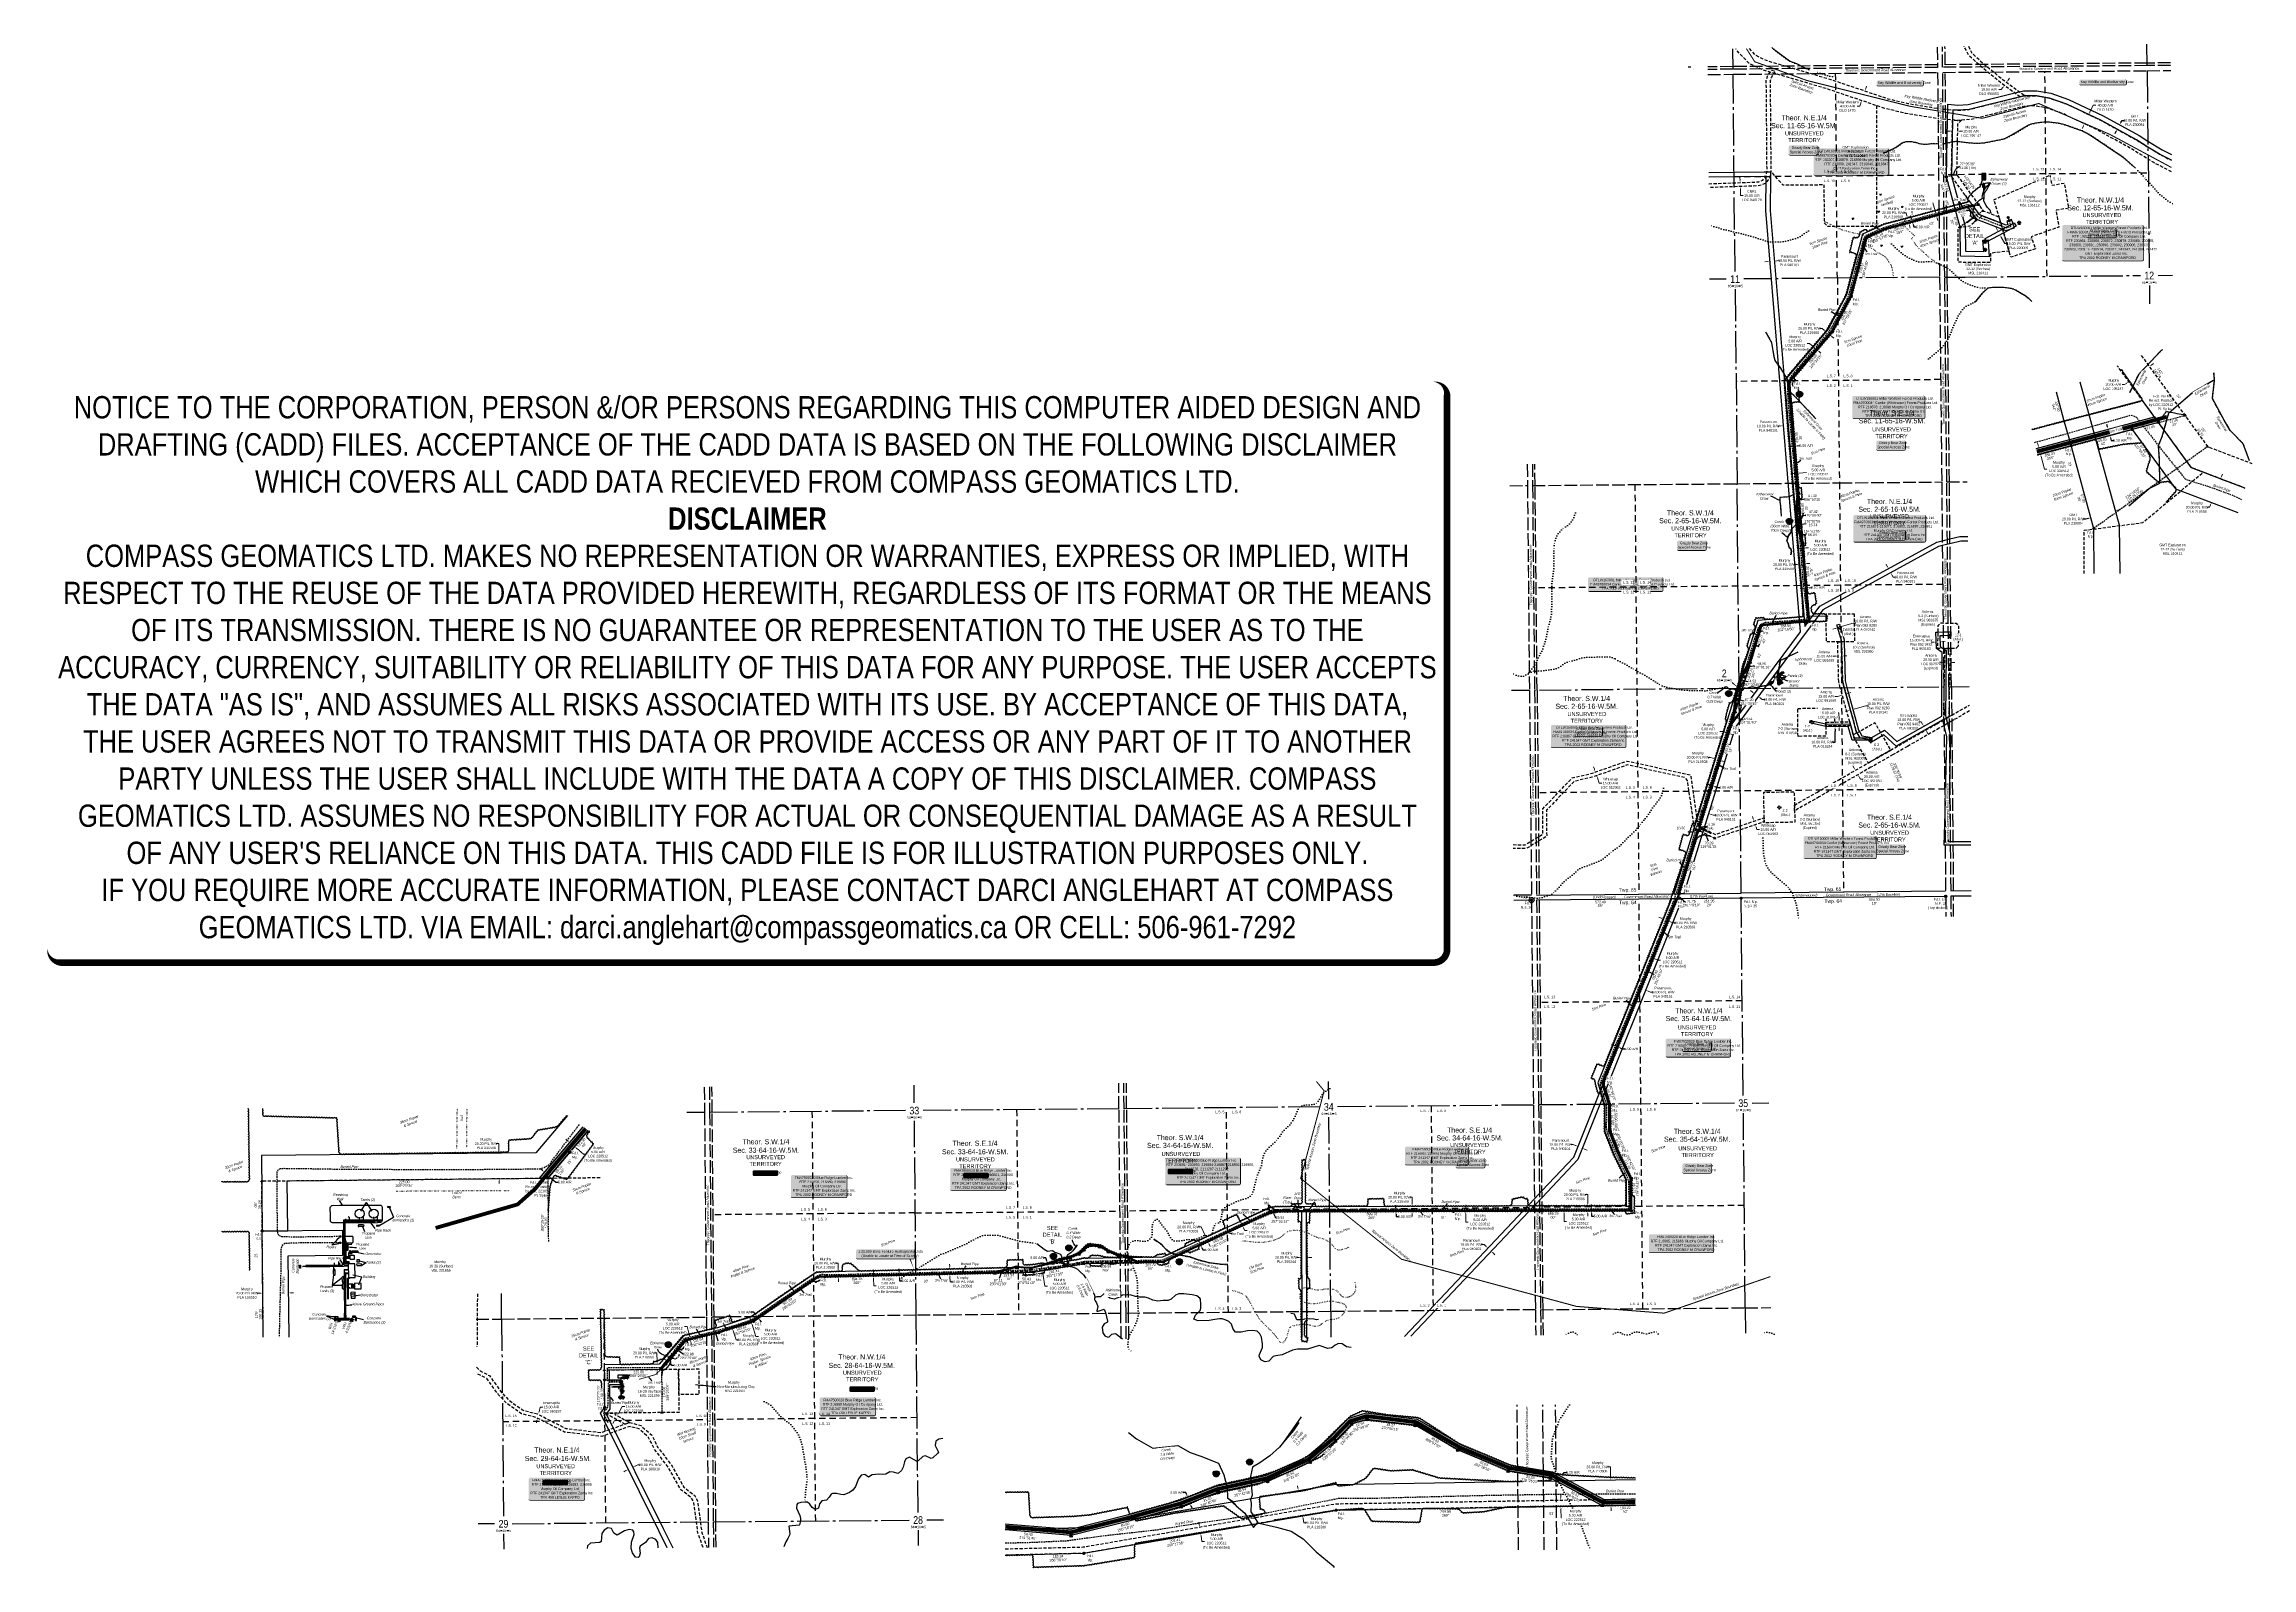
# Model space of a CAD drawing. Extents: x 538089 to 546766, y 6046620 to 6052605.
import ezdxf
from ezdxf.enums import TextEntityAlignment as Align

# ---------------------------------------------------------------- set-up
doc = ezdxf.new("R2010")
doc.units = 0
doc.header["$LTSCALE"] = 5
doc.header["$PDSIZE"] = 0.5
for name, pattern in [('0', [1, 1, 0]), ('BORDER', [44.45, 12.7, -6.35, 12.7, -6.35, 0, -6.35]), ('foc-ACCESSROAD', [3.75, 2.5, -1.25]), ('foc-LSD', [8, 5, -3]), ('foc-QUARTERLINE', [33, 25, -3, 2, -3]), ('foc-TIELINE', [1.875, 1.25, -0.625]), ('foc-TOPO', [1, 0.2, -0.8]), ('foc-TOPO-ephemeral', [6.25, 3.125, -0.625, 0.625, -0.625, 0.625, -0.625]), ('foc-TRAV', [1.875, 1.25, -0.625]), ('foc-UNSURVEYED', [12.5, 10, -2.5]), ('foc-WHEELTRACKS', [2, 0.4, -1.6]), ('UG_PIPE', [1.875, 1.25, -0.625])]:
    doc.linetypes.add(name, pattern=pattern)
for name, color, linetype in [('10', 1, 'Continuous'), ('35', 37, 'Continuous'), ('9', 3, 'Continuous'), ('AS-PIPE-AG', 44, 'Continuous'), ('AS-PIPE-UG', 44, 'UG_PIPE'), ('AS-PIPE-UG-T', 44, 'Continuous'), ('AS-ROADS', 254, 'Continuous'), ('AS-SURFACE IMPACT', 7, 'Continuous'), ('AS-SYMBOL', 7, 'Continuous'), ('AS-UNDERLAY-H', 141, 'Continuous'), ('AS-WILDLIFE-BLOCK', 131, 'Continuous'), ('C-AR', 13, 'foc-ACCESSROAD'), ('C-RW', 13, 'Continuous'), ('C-SYMBOL', 7, 'Continuous'), ('C-WS', 13, 'foc-ACCESSROAD'), ('C-WS-S', 13, 'Continuous'), ('D-TXT', 6, 'Continuous'), ('DETAIL-T', 7, 'Continuous'), ('F-AR', 190, 'foc-ACCESSROAD'), ('F-RW', 190, 'Continuous'), ('F-WS', 190, 'foc-ACCESSROAD'), ('F-WS-S', 190, 'Continuous'), ('L-BD', 7, 'Continuous'), ('L-BD1', 253, 'Continuous'), ('L-MON', 1, 'Continuous'), ('L-QSEC', 8, 'foc-QUARTERLINE'), ('L-ROAD-T', 7, 'Continuous'), ('L-SEC', 7, 'Continuous'), ('L-SECLBL', 7, 'Continuous'), ('L-SECTION-LSD', 7, 'foc-LSD'), ('L-TIE', 7, 'foc-TIELINE'), ('L-TIE-T', 7, 'Continuous'), ('L-UNS-T', 3, 'Continuous'), ('L-USEC', 7, 'foc-UNSURVEYED'), ('P-ALTAGAS-BORE', 232, 'Continuous'), ('P-CROSSINGS', 250, 'Continuous'), ('P-PROPOSED', 10, 'Continuous'), ('P-PROPOSED-H', 21, 'Continuous'), ('P-TRAV', 4, 'foc-TRAV'), ('P-TXT', 4, 'Continuous'), ('T-BUSH', 110, '0'), ('T-BUSH-T', 110, 'Continuous'), ('T-CREEK', 160, 'Continuous'), ('T-DRAW', 143, 'foc-TOPO-ephemeral'), ('T-GENERAL', 48, 'foc-TOPO'), ('T-SLOPE', 48, 'Continuous'), ('T-VEGETATION CHANGE', 104, 'foc-TOPO'), ('T-VEGETATION-CHANGE', 104, 'foc-TOPO'), ('T-WATER', 160, 'Continuous'), ('T-WATER-H', 133, 'Continuous'), ('T-WATER-P3', 160, 'foc-WHEELTRACKS'), ('T-WATER-T', 170, 'Continuous')]:
    doc.layers.add(name, color=color, linetype=linetype)
for name, color, linetype, lineweight in [('AS-BOUNDARY', 131, 'BORDER', 60), ('AS-GENERAL', 48, 'Continuous', 18), ('C-AR-T', 13, 'Continuous', 9), ('C-RW-T', 13, 'Continuous', 9), ('C-WS-T', 13, 'Continuous', 9), ('F-AR-T', 190, 'Continuous', 9), ('F-RW-T', 190, 'Continuous', 9), ('F-WS-T', 190, 'Continuous', 9), ('T-TEXT', 48, 'Continuous', 18)]:
    doc.layers.add(name, color=color, linetype=linetype, lineweight=lineweight)
doc.layers.add('DISCLAIMER', color=7, linetype='Continuous', plot=False)
doc.styles.add('100L', font='ARIALN.TTF', dxfattribs={"height": 11})
doc.styles.add('175L', font='ARIALN.TTF', dxfattribs={"height": 20})
doc.styles.add('80', font='ARIALN.TTF', dxfattribs={"height": 10})
doc.styles.add('80CG', font='ARIALN.TTF', dxfattribs={"height": 10})
doc.styles.add('80L', font='ARIALN.TTF', dxfattribs={"height": 10})
doc.styles.add('80LS', font='ARIALNI.TTF', dxfattribs={"height": 10})
doc.styles.add('Crossing', font='ARIALN.TTF', dxfattribs={"height": 10})
doc.styles.add('foc-LtypeFont', font='ARIALN.TTF', dxfattribs={"height": 7.35})
doc.styles.add('SIMPLEX', font='ARIALN.TTF')
doc.styles.add('TXT', font='ARIALN.TTF', dxfattribs={"height": 0.2})
doc.linetypes.add('foc-TOPO-flowdirection-NOLINE', pattern='A,0,[">",foc-LtypeFont,S=0.3,R=0,X=0,Y=-0.945],-20,[">",foc-LtypeFont,S=0.3,R=0,X=0,Y=-0.945],0', length=20)
doc.dimstyles.new('Compass 5 000', dxfattribs={"dimscale": 5, "dimtxt": 9, "dimasz": 2, "dimexe": 0.2, "dimexo": 0.0625, "dimgap": 0.5, "dimtad": 0, "dimtih": 1, "dimtoh": 1, "dimzin": 0, "dimdsep": 46, "dimtxsty": '80CG', "dimcen": 0.1, "dimse1": 1, "dimse2": 1, "dimclrd": 256, "dimclrt": 256, "dimaunit": 1, "dimadec": 4, "dimazin": 0, "dimtfac": 0.06, "dimtofl": 0, "dimtmove": 0, "dimatfit": 1, "dimfxl": 0.2, "dimtolj": 1, "dimtzin": 0, "dimlwd": -1, "dimarcsym": 0})

# ---------------------------------------------------------------- blocks, each defined once
blk = doc.blocks.new('L-SECLBL')
at = {"layer": '9', "color": 7}
for p, q in [((-5.1, -27.8), (-12.3, -27.8)), ((20.7, -27.8), (13.5, -27.8))]:
    blk.add_line(p, q, dxfattribs=at)
at = {"layer": '10', "color": 2, "style": 'SIMPLEX'}
blk.add_attdef('SEC', text='', height=30, dxfattribs=at).set_placement((0, 0), align=Align.MIDDLE)
at = {"layer": '10', "color": 5, "style": '80L'}
blk.add_attdef('TWP', text='', height=9.5, dxfattribs=at).set_placement((-14.4, -27.4), align=Align.MIDDLE_RIGHT)
blk.add_attdef('RGE', text='', height=9.5, dxfattribs=at).set_placement((3.6, -27.4), align=Align.MIDDLE_CENTER)
blk.add_attdef('MER', text='', height=9.5, dxfattribs=at).set_placement((23.2, -27.4), align=Align.MIDDLE_LEFT)
blk = doc.blocks.new('musk')
at = {"layer": 'T-GENERAL', "linetype": 'Continuous'}
for centre, radius, start, end in [((-0.9, 0), 0.856, 357.7915, 88.2897), ((1.9, 0.2), 1.86, 140.732, 184.6871), ((1.9, -0.8), 2.08, 122.4427, 157.2145)]:
    blk.add_arc(centre, radius, start, end, dxfattribs=at)
blk = doc.blocks.new('*U449')
h = blk.add_hatch(color=255)
edge = h.paths.add_edge_path()
edge.add_line((-109, -20), (109, -20))
edge.add_arc((109, -14), 6, 270, 360)
edge.add_line((115, -14), (115, 12.5))
edge.add_arc((109, 12.5), 6, 0, 90)
edge.add_line((109, 18.5), (-109, 18.5))
edge.add_arc((-109, 12.5), 6, 90, 180)
edge.add_line((-115, 12.5), (-115, -14))
edge.add_arc((-109, -14), 6, 180, 270)
at = {"color": 170, "flags": 128}
blk.add_lwpolyline([(-109, -20, 3, 3, 0), (109, -20, 3, 3, 0.414214), (115, -14, 3, 3, 0), (115, 12.5, 3, 0, 0.414214), (109, 18.5, 0, 0, 0), (-109, 18.5, 0, 0, 0.414214), (-115, 12.5, 0, 0, 0), (-115, -14, 0, 3, 0.414214)], format="xyseb", close=True, dxfattribs=at)
at = {"color": 170, "style": '80'}
blk.add_attdef('ENTER_TEXT_001', (-26.8, -4.9), '', height=10, dxfattribs=at)
blk = doc.blocks.new('*D451')
at = {"layer": 'C-AR-T', "transparency": 16777216}
for p, q in [((545578.9, 6052263.5), (545568.9, 6052263.7)), ((545618.9, 6052262.7), (545628.9, 6052262.5))]:
    blk.add_line(p, q, dxfattribs=at)
for points in [[(545578.9, 6052265.2), (545578.9, 6052261.8), (545588.9, 6052263.3)], [(545618.9, 6052264.4), (545618.8, 6052261), (545608.9, 6052262.9)]]:
    blk.add_solid(points, dxfattribs=at)
at = {"layer": 'C-AR-T', "transparency": 16777216, "insert": (545663.2, 6052262.5), "char_height": 10, "attachment_point": 5, "style": '80CG'}
blk.add_mtext('\\A1;Murphy\\P20.00 A/R\\PLOC 195147', dxfattribs=at)
blk = doc.blocks.new('*D452')
at = {"layer": 'C-AR-T', "transparency": 16777216}
for p, q in [((540346, 6047226.2), (540360.9, 6047253.3)), ((540360.9, 6047253.3), (540370.9, 6047253.3)), ((540329.1, 6047195.5), (540324.3, 6047186.8))]:
    blk.add_line(p, q, dxfattribs=at)
for points in [[(540344.5, 6047227), (540347.5, 6047225.4), (540341.2, 6047217.4)], [(540327.7, 6047196.3), (540330.6, 6047194.7), (540333.9, 6047204.3)]]:
    blk.add_solid(points, dxfattribs=at)
at = {"layer": 'C-AR-T', "transparency": 16777216, "insert": (540405.2, 6047253.3), "char_height": 10, "attachment_point": 5, "style": '80CG'}
blk.add_mtext('\\A1;Murphy\\P15.00 A/R\\PLOC 221936', dxfattribs=at)
blk = doc.blocks.new('*D453')
at = {"layer": 'C-RW-T', "transparency": 16777216}
for p, q in [((540375.7, 6047001.7), (540366.7, 6046997.3)), ((540411.7, 6047019.4), (540421.8, 6047024.3)), ((540421.8, 6047024.3), (540431.8, 6047024.3))]:
    blk.add_line(p, q, dxfattribs=at)
for points in [[(540375, 6047003.2), (540376.5, 6047000.2), (540384.7, 6047006.1)], [(540410.9, 6047020.9), (540412.4, 6047017.9), (540402.7, 6047015)]]:
    blk.add_solid(points, dxfattribs=at)
at = {"layer": 'C-RW-T', "transparency": 16777216, "insert": (540471.3, 6047024.3), "char_height": 10, "attachment_point": 5, "style": '80CG'}
blk.add_mtext('\\A1;Murphy\\P20.00 P/L R/W\\PPLA 180910', dxfattribs=at)
blk = doc.blocks.new('*D454')
at = {"layer": 'C-RW-T', "transparency": 16777216}
for p, q in [((543021, 6047839.1), (543011, 6047839)), ((543060.9, 6047839.2), (543070.9, 6047839.2))]:
    blk.add_line(p, q, dxfattribs=at)
for points in [[(543020.9, 6047840.7), (543021, 6047837.4), (543031, 6047839.1)], [(543060.9, 6047840.8), (543060.9, 6047837.5), (543050.9, 6047839.2)]]:
    blk.add_solid(points, dxfattribs=at)
at = {"layer": 'C-RW-T', "transparency": 16777216, "insert": (542971.4, 6047839), "char_height": 10, "attachment_point": 5, "style": '80CG'}
blk.add_mtext('\\A1;Murphy\\P20.00 P/L R/W\\PPLA 200244', dxfattribs=at)
blk = doc.blocks.new('*D455')
at = {"layer": 'C-RW-T', "transparency": 16777216}
for p, q in [((540497.6, 6047463.6), (540487.6, 6047463.6)), ((540498, 6047429.2), (540497.6, 6047463.6)), ((540498.4, 6047389.2), (540498.5, 6047379.2))]:
    blk.add_line(p, q, dxfattribs=at)
for points in [[(540499.6, 6047429.2), (540496.3, 6047429.2), (540498.1, 6047419.2)], [(540500, 6047389.2), (540496.7, 6047389.2), (540498.3, 6047399.2)]]:
    blk.add_solid(points, dxfattribs=at)
at = {"layer": 'C-RW-T', "transparency": 16777216, "insert": (540448.1, 6047463.6), "char_height": 10, "attachment_point": 5, "style": '80CG'}
blk.add_mtext('\\A1;Murphy\\P20.00 P/L R/W\\PPLA 210508', dxfattribs=at)
blk = doc.blocks.new('*D456')
at = {"layer": 'C-RW-T', "transparency": 16777216}
for p, q in [((540784.3, 6047589.1), (540781.2, 6047598.6)), ((540796.6, 6047551.1), (540808.2, 6047515.3)), ((540808.2, 6047515.3), (540818.2, 6047515.3))]:
    blk.add_line(p, q, dxfattribs=at)
for points in [[(540785.9, 6047589.6), (540782.7, 6047588.6), (540787.4, 6047579.6)], [(540798.2, 6047551.6), (540795, 6047550.6), (540793.5, 6047560.6)]]:
    blk.add_solid(points, dxfattribs=at)
at = {"layer": 'C-RW-T', "transparency": 16777216, "insert": (540857.7, 6047515.3), "char_height": 10, "attachment_point": 5, "style": '80CG'}
blk.add_mtext('\\A1;Murphy\\P20.00 P/L R/W\\PPLA 210508', dxfattribs=at)
blk = doc.blocks.new('*D457')
at = {"layer": 'C-RW-T', "transparency": 16777216}
for p, q in [((541648.1, 6047803.1), (541647.9, 6047813.1)), ((541649.1, 6047763.1), (541649.6, 6047743.1)), ((541649.6, 6047743.1), (541659.6, 6047743.1))]:
    blk.add_line(p, q, dxfattribs=at)
for points in [[(541649.8, 6047803.2), (541646.5, 6047803.1), (541648.4, 6047793.1)], [(541650.8, 6047763.2), (541647.4, 6047763.1), (541648.9, 6047773.1)]]:
    blk.add_solid(points, dxfattribs=at)
at = {"layer": 'C-RW-T', "transparency": 16777216, "insert": (541699.1, 6047743.1), "char_height": 10, "attachment_point": 5, "style": '80CG'}
blk.add_mtext('\\A1;Murphy\\P20.00 P/L R/W\\PPLA 210508', dxfattribs=at)
blk = doc.blocks.new('*D458')
at = {"layer": 'C-RW-T', "transparency": 16777216}
for p, q in [((542636.8, 6047958.5), (542626.8, 6047958.5)), ((542651, 6047927.8), (542636.8, 6047958.5)), ((542667.7, 6047891.5), (542671.9, 6047882.4))]:
    blk.add_line(p, q, dxfattribs=at)
for points in [[(542652.5, 6047928.5), (542649.5, 6047927.1), (542655.2, 6047918.7)], [(542669.2, 6047892.2), (542666.2, 6047890.8), (542663.5, 6047900.5)]]:
    blk.add_solid(points, dxfattribs=at)
at = {"layer": 'C-RW-T', "transparency": 16777216, "insert": (542587.3, 6047958.5), "char_height": 10, "attachment_point": 5, "style": '80CG'}
blk.add_mtext('\\A1;Murphy\\P20.00 P/L R/W\\PPLA 210508', dxfattribs=at)
blk = doc.blocks.new('*D459')
at = {"layer": 'C-RW-T', "transparency": 16777216}
for p, q in [((543465.5, 6048075.3), (543455.5, 6048075.3)), ((543465.6, 6048049.5), (543465.5, 6048075.3)), ((543465.7, 6048009.5), (543465.7, 6047999.5))]:
    blk.add_line(p, q, dxfattribs=at)
for points in [[(543467.3, 6048049.5), (543463.9, 6048049.5), (543465.6, 6048039.5)], [(543467.4, 6048009.5), (543464, 6048009.5), (543465.7, 6048019.5)]]:
    blk.add_solid(points, dxfattribs=at)
at = {"layer": 'C-RW-T', "transparency": 16777216, "insert": (543416, 6048075.3), "char_height": 10, "attachment_point": 5, "style": '80CG'}
blk.add_mtext('\\A1;Murphy\\P20.00 P/L R/W\\PPLA 210508', dxfattribs=at)
blk = doc.blocks.new('*D460')
at = {"layer": 'C-RW-T', "transparency": 16777216}
for p, q in [((544444.5, 6049171.9), (544435.2, 6049175.6)), ((544481.6, 6049157), (544490.9, 6049153.3)), ((544490.9, 6049153.3), (544500.9, 6049153.3))]:
    blk.add_line(p, q, dxfattribs=at)
for points in [[(544445.1, 6049173.4), (544443.9, 6049170.3), (544453.8, 6049168.2)], [(544482.2, 6049158.6), (544481, 6049155.5), (544472.3, 6049160.7)]]:
    blk.add_solid(points, dxfattribs=at)
at = {"layer": 'C-RW-T', "transparency": 16777216, "insert": (544540.5, 6049153.3), "char_height": 10, "attachment_point": 5, "style": '80CG'}
blk.add_mtext('\\A1;Murphy\\P20.00 P/L R/W\\PPLA 210508', dxfattribs=at)
blk = doc.blocks.new('*D461')
at = {"layer": 'C-RW-T', "transparency": 16777216}
for p, q in [((544638.6, 6049803.2), (544628.6, 6049803.2)), ((544648.1, 6049800.2), (544638.6, 6049803.2)), ((544686.4, 6049788.4), (544695.9, 6049785.5))]:
    blk.add_line(p, q, dxfattribs=at)
for points in [[(544648.6, 6049801.8), (544647.7, 6049798.6), (544657.7, 6049797.3)], [(544686.9, 6049790), (544685.9, 6049786.8), (544676.8, 6049791.4)]]:
    blk.add_solid(points, dxfattribs=at)
at = {"layer": 'C-RW-T', "transparency": 16777216, "insert": (544589.1, 6049803.2), "char_height": 10, "attachment_point": 5, "style": '80CG'}
blk.add_mtext('\\A1;Murphy\\P20.00 P/L R/W\\PPLA 210508', dxfattribs=at)
blk = doc.blocks.new('*D462')
at = {"layer": 'C-RW-T', "transparency": 16777216}
for p, q in [((544978.6, 6050561.3), (544968.7, 6050560.5)), ((545018.5, 6050564.6), (545028.5, 6050565.4))]:
    blk.add_line(p, q, dxfattribs=at)
for points in [[(544978.5, 6050563), (544978.8, 6050559.7), (544988.6, 6050562.1)], [(545018.4, 6050566.3), (545018.7, 6050563), (545008.5, 6050563.8)]]:
    blk.add_solid(points, dxfattribs=at)
at = {"layer": 'C-RW-T', "transparency": 16777216, "insert": (544929.1, 6050560.5), "char_height": 10, "attachment_point": 5, "style": '80CG'}
blk.add_mtext('\\A1;Murphy\\P20.00 P/L R/W\\PPLA 210508', dxfattribs=at)
blk = doc.blocks.new('*D463')
at = {"layer": 'C-RW-T', "transparency": 16777216}
for p, q in [((545077, 6051488.4), (545067, 6051488.4)), ((545084.7, 6051481.8), (545077, 6051488.4)), ((545115.1, 6051455.9), (545122.7, 6051449.4))]:
    blk.add_line(p, q, dxfattribs=at)
for points in [[(545085.8, 6051483.1), (545083.6, 6051480.6), (545092.3, 6051475.3)], [(545116.2, 6051457.1), (545114, 6051454.6), (545107.5, 6051462.4)]]:
    blk.add_solid(points, dxfattribs=at)
at = {"layer": 'C-RW-T', "transparency": 16777216, "insert": (545027.4, 6051488.4), "char_height": 10, "attachment_point": 5, "style": '80CG'}
blk.add_mtext('\\A1;Murphy\\P20.00 P/L R/W\\PPLA 210508', dxfattribs=at)
blk = doc.blocks.new('*D464')
at = {"layer": 'C-RW-T', "transparency": 16777216}
for p, q in [((545407, 6051942.8), (545397, 6051942.8)), ((545410.2, 6051931.1), (545407, 6051942.8)), ((545420.4, 6051892.4), (545422.9, 6051882.7))]:
    blk.add_line(p, q, dxfattribs=at)
for points in [[(545411.8, 6051931.5), (545408.5, 6051930.6), (545412.7, 6051921.4)], [(545422, 6051892.8), (545418.8, 6051892), (545417.8, 6051902.1)]]:
    blk.add_solid(points, dxfattribs=at)
at = {"layer": 'C-RW-T', "transparency": 16777216, "insert": (545357.5, 6051942.8), "char_height": 10, "attachment_point": 5, "style": '80CG'}
blk.add_mtext('\\A1;Murphy\\P20.00 P/L R/W\\PPLA 210508', dxfattribs=at)
blk = doc.blocks.new('*D465')
at = {"layer": 'C-RW-T', "transparency": 16777216}
for p, q in [((541209.2, 6047816.4), (541199.2, 6047816.4)), ((541209.7, 6047792.8), (541209.2, 6047816.4)), ((541210.7, 6047752.8), (541210.9, 6047742.8))]:
    blk.add_line(p, q, dxfattribs=at)
for points in [[(541211.4, 6047792.8), (541208.1, 6047792.8), (541210, 6047782.8)], [(541212.3, 6047752.9), (541209, 6047752.8), (541210.4, 6047762.8)]]:
    blk.add_solid(points, dxfattribs=at)
at = {"layer": 'C-RW-T', "transparency": 16777216, "insert": (541159.6, 6047816.4), "char_height": 10, "attachment_point": 5, "style": '80CG'}
blk.add_mtext('\\A1;Murphy\\P20.00 P/L R/W\\PPLA 210508', dxfattribs=at)
blk = doc.blocks.new('*D466')
at = {"layer": 'F-AR-T', "transparency": 16777216}
for p, q in [((545143.4, 6049977.9), (545133.4, 6049977.9)), ((545143.7, 6049952.3), (545143.4, 6049977.9)), ((545144.1, 6049917.3), (545144.2, 6049907.3))]:
    blk.add_line(p, q, dxfattribs=at)
for points in [[(545145.4, 6049952.3), (545142, 6049952.3), (545143.8, 6049942.3)], [(545145.8, 6049917.3), (545142.4, 6049917.3), (545144, 6049927.3)]]:
    blk.add_solid(points, dxfattribs=at)
at = {"layer": 'F-AR-T', "transparency": 16777216, "insert": (545099.1, 6049977.9), "char_height": 10, "attachment_point": 5, "style": '80CG', "bg_fill": 3, "box_fill_scale": 1.1, "bg_fill_color": 256, "bg_fill_true_color": 13158600, "bg_fill_transparency": 0}
blk.add_mtext('\\A1;Anterra\\P15.00 A/R\\PLOC 010459', dxfattribs=at)
blk = doc.blocks.new('*D467')
at = {"layer": 'F-AR-T', "transparency": 16777216}
for p, q in [((540034.4, 6047233), (540038.9, 6047251.1)), ((540038.9, 6047251.1), (540048.9, 6047251.1)), ((540025.9, 6047199.1), (540023.5, 6047189.4))]:
    blk.add_line(p, q, dxfattribs=at)
for points in [[(540032.8, 6047233.4), (540036, 6047232.6), (540032, 6047223.3)], [(540024.3, 6047199.5), (540027.5, 6047198.7), (540028.3, 6047208.8)]]:
    blk.add_solid(points, dxfattribs=at)
at = {"layer": 'F-AR-T', "transparency": 16777216, "insert": (540083.2, 6047251.1), "char_height": 10, "attachment_point": 5, "style": '80CG'}
blk.add_mtext('\\A1;Enercapita\\P15.00 A/R\\PLOC 060237', dxfattribs=at)
blk = doc.blocks.new('*D468')
at = {"layer": 'F-AR-T', "transparency": 16777216}
for p, q in [((545248.4, 6052430.6), (545251.6, 6052440.1)), ((545225.1, 6052361.2), (545215.1, 6052361.2)), ((545229.3, 6052373.7), (545225.1, 6052361.2))]:
    blk.add_line(p, q, dxfattribs=at)
for points in [[(545246.9, 6052431.1), (545250, 6052430.1), (545245.3, 6052421.1)], [(545227.7, 6052374.3), (545230.9, 6052373.2), (545232.5, 6052383.2)]]:
    blk.add_solid(points, dxfattribs=at)
at = {"layer": 'F-AR-T', "transparency": 16777216, "insert": (545176.8, 6052361.2), "char_height": 10, "attachment_point": 5, "style": '80CG'}
blk.add_mtext('\\A1;Millar Western\\P40.00 A/R\\P{\\A0;DLO 1470}', dxfattribs=at)
blk = doc.blocks.new('*D469')
at = {"layer": 'F-AR-T', "transparency": 16777216}
for p, q in [((544754.5, 6052070.8), (544754.2, 6052080.8)), ((544755.7, 6052035.9), (544756.6, 6052009.9)), ((544756.6, 6052009.9), (544766.6, 6052009.9))]:
    blk.add_line(p, q, dxfattribs=at)
for points in [[(544756.2, 6052070.9), (544752.8, 6052070.8), (544754.9, 6052060.8)], [(544757.4, 6052035.9), (544754.1, 6052035.8), (544755.4, 6052045.8)]]:
    blk.add_solid(points, dxfattribs=at)
at = {"layer": 'F-AR-T', "transparency": 16777216, "insert": (544801, 6052009.9), "char_height": 10, "attachment_point": 5, "style": '80CG'}
blk.add_mtext('\\A1;CNRL\\P15.00 A/R\\P{\\A0;LOC 840178}', dxfattribs=at)
blk = doc.blocks.new('*D470')
at = {"layer": 'F-AR-T', "transparency": 16777216}
for p, q in [((546129.6, 6052337.3), (546142.5, 6052364.7)), ((546142.5, 6052364.7), (546152.5, 6052364.7)), ((546103.9, 6052283), (546099.6, 6052274))]:
    blk.add_line(p, q, dxfattribs=at)
for points in [[(546102.4, 6052283.7), (546105.4, 6052282.3), (546108.2, 6052292.1)], [(546128, 6052338), (546131.1, 6052336.6), (546125.3, 6052328.2)]]:
    blk.add_solid(points, dxfattribs=at)
at = {"layer": 'F-AR-T', "transparency": 16777216, "insert": (546190.8, 6052364.7), "char_height": 10, "attachment_point": 5, "style": '80CG'}
blk.add_mtext('\\A1;Millar Western\\P40.00 A/R\\P{\\A0;DLO 1470}', dxfattribs=at)
blk = doc.blocks.new('*D471')
at = {"layer": 'F-AR-T', "transparency": 16777216}
for p, q in [((545787.3, 6052434.8), (545781.4, 6052426.7)), ((545808, 6052463), (545813.9, 6052471.1)), ((545781.4, 6052426.7), (545771.4, 6052426.7))]:
    blk.add_line(p, q, dxfattribs=at)
for points in [[(545786, 6052435.8), (545788.7, 6052433.8), (545793.2, 6052442.9)], [(545806.6, 6052464), (545809.3, 6052462.1), (545802.1, 6052455)]]:
    blk.add_solid(points, dxfattribs=at)
at = {"layer": 'F-AR-T', "transparency": 16777216, "insert": (545733.1, 6052426.7), "char_height": 10, "attachment_point": 5, "style": '80CG'}
blk.add_mtext('\\A1;Millar Western\\P15.00 A/R\\P{\\A0;DLO 990955}', dxfattribs=at)
blk = doc.blocks.new('*D472')
at = {"layer": 'F-RW-T', "transparency": 16777216}
for p, q in [((543748.8, 6047889.5), (543738.8, 6047889.5)), ((543756, 6047882.6), (543748.8, 6047889.5)), ((543783.7, 6047856.5), (543790.9, 6047849.6))]:
    blk.add_line(p, q, dxfattribs=at)
for points in [[(543757.2, 6047883.8), (543754.9, 6047881.4), (543763.3, 6047875.7)], [(543784.8, 6047857.7), (543782.5, 6047855.3), (543776.4, 6047863.4)]]:
    blk.add_solid(points, dxfattribs=at)
at = {"layer": 'F-RW-T', "transparency": 16777216, "insert": (543699.7, 6047889.5), "char_height": 10, "attachment_point": 5, "style": '80CG'}
blk.add_mtext('\\A1;Paramount\\P18.00 P/L R/W\\PPLA 940101', dxfattribs=at)
blk = doc.blocks.new('*D473')
at = {"layer": 'F-RW-T', "transparency": 16777216}
for p, q in [((544099, 6048282.4), (544089, 6048282.4)), ((544108.3, 6048278.7), (544099, 6048282.4)), ((544143.7, 6048264.4), (544153, 6048260.7))]:
    blk.add_line(p, q, dxfattribs=at)
for points in [[(544108.9, 6048280.2), (544107.7, 6048277.1), (544117.6, 6048274.9)], [(544144.3, 6048266), (544143.1, 6048262.9), (544134.4, 6048268.1)]]:
    blk.add_solid(points, dxfattribs=at)
at = {"layer": 'F-RW-T', "transparency": 16777216, "insert": (544049.9, 6048282.4), "char_height": 10, "attachment_point": 5, "style": '80CG'}
blk.add_mtext('\\A1;Paramount\\P18.00 P/L R/W\\PPLA 940101', dxfattribs=at)
blk = doc.blocks.new('*D474')
at = {"layer": 'F-RW-T', "transparency": 16777216}
for p, q in [((544356.8, 6048899.4), (544347.6, 6048903.1)), ((544393.5, 6048884.6), (544402.8, 6048880.9)), ((544402.8, 6048880.9), (544412.8, 6048880.9))]:
    blk.add_line(p, q, dxfattribs=at)
for points in [[(544357.5, 6048900.9), (544356.2, 6048897.9), (544366.1, 6048895.7)], [(544394.1, 6048886.2), (544392.9, 6048883.1), (544384.2, 6048888.4)]]:
    blk.add_solid(points, dxfattribs=at)
at = {"layer": 'F-RW-T', "transparency": 16777216, "insert": (544451.8, 6048880.9), "char_height": 10, "attachment_point": 5, "style": '80CG'}
blk.add_mtext('\\A1;Paramount\\P18.00 P/L R/W\\PPLA 940101', dxfattribs=at)
blk = doc.blocks.new('*D475')
at = {"layer": 'F-RW-T', "transparency": 16777216}
for p, q in [((545333, 6050553.6), (545328.2, 6050562.4)), ((545351.3, 6050520.3), (545356.1, 6050511.6)), ((545356.1, 6050511.6), (545366.1, 6050511.6))]:
    blk.add_line(p, q, dxfattribs=at)
for points in [[(545334.5, 6050554.4), (545331.6, 6050552.8), (545337.9, 6050544.9)], [(545352.8, 6050521.1), (545349.9, 6050519.5), (545346.5, 6050529.1)]]:
    blk.add_solid(points, dxfattribs=at)
at = {"layer": 'F-RW-T', "transparency": 16777216, "insert": (545405.2, 6050511.6), "char_height": 10, "attachment_point": 5, "style": '80CG'}
blk.add_mtext('\\A1;Paramount\\P18.00 P/L R/W\\PPLA 940101', dxfattribs=at)
blk = doc.blocks.new('*D476')
at = {"layer": 'F-RW-T', "transparency": 16777216}
for p, q in [((544861.7, 6051750.5), (544851.8, 6051749.7)), ((544899.7, 6051753.7), (544909.7, 6051754.5))]:
    blk.add_line(p, q, dxfattribs=at)
for points in [[(544861.6, 6051752.2), (544861.9, 6051748.9), (544871.7, 6051751.3)], [(544899.6, 6051755.3), (544899.9, 6051752), (544889.8, 6051752.8)]]:
    blk.add_solid(points, dxfattribs=at)
at = {"layer": 'F-RW-T', "transparency": 16777216, "insert": (544948.8, 6051754.5), "char_height": 10, "attachment_point": 5, "style": '80CG'}
blk.add_mtext('\\A1;Paramount\\P18.00 P/L R/W\\PPLA 940101', dxfattribs=at)
blk = doc.blocks.new('*D477')
at = {"layer": 'F-RW-T', "transparency": 16777216}
for p, q in [((544182.2, 6049756.5), (544178.9, 6049765.9)), ((544193.6, 6049723.4), (544201.1, 6049701.9)), ((544201.1, 6049701.9), (544211.1, 6049701.9))]:
    blk.add_line(p, q, dxfattribs=at)
for points in [[(544183.7, 6049757), (544180.6, 6049755.9), (544185.4, 6049747)], [(544195.2, 6049724), (544192.1, 6049722.9), (544190.4, 6049732.9)]]:
    blk.add_solid(points, dxfattribs=at)
at = {"layer": 'F-RW-T', "transparency": 16777216, "insert": (544245.4, 6049701.9), "char_height": 10, "attachment_point": 5, "style": '80CG'}
blk.add_mtext('\\A1;Whitecap\\P15.00 A/R \\PLOC 052963', dxfattribs=at)
blk = doc.blocks.new('*D478')
at = {"layer": 'F-RW-T', "transparency": 16777216}
for p, q in [((545203, 6049761.3), (545198, 6049770)), ((545222.8, 6049726.6), (545227.8, 6049717.9)), ((545227.8, 6049717.9), (545237.8, 6049717.9))]:
    blk.add_line(p, q, dxfattribs=at)
for points in [[(545204.4, 6049762.1), (545201.5, 6049760.5), (545207.9, 6049752.6)], [(545224.2, 6049727.4), (545221.4, 6049725.7), (545217.8, 6049735.3)]]:
    blk.add_solid(points, dxfattribs=at)
at = {"layer": 'F-RW-T', "transparency": 16777216, "insert": (545272.1, 6049717.9), "char_height": 10, "attachment_point": 5, "style": '80CG'}
blk.add_mtext('\\A1;Anterra\\P20.00 A/R\\PLOC 951050\\P(Expired)', dxfattribs=at)
blk = doc.blocks.new('*D479')
at = {"layer": 'F-RW-T', "transparency": 16777216}
for p, q in [((544806.3, 6049562.1), (544803.1, 6049571.6)), ((544817.7, 6049529), (544820.9, 6049519.6)), ((544820.9, 6049519.6), (544830.9, 6049519.6))]:
    blk.add_line(p, q, dxfattribs=at)
for points in [[(544807.9, 6049562.7), (544804.8, 6049561.6), (544809.6, 6049552.7)], [(544819.3, 6049529.6), (544816.1, 6049528.5), (544814.4, 6049538.5)]]:
    blk.add_solid(points, dxfattribs=at)
at = {"layer": 'F-RW-T', "transparency": 16777216, "insert": (544865.2, 6049519.6), "char_height": 10, "attachment_point": 5, "style": '80CG'}
blk.add_mtext('\\A1;Whitecap\\P15.00 A/R \\PLOC 052963', dxfattribs=at)
blk = doc.blocks.new('*D480')
at = {"layer": 'F-RW-T', "transparency": 16777216}
for p, q in [((545466.8, 6049942.9), (545456.8, 6049942.9)), ((545471.8, 6049934.2), (545466.8, 6049942.9)), ((545489, 6049903.7), (545494, 6049895))]:
    blk.add_line(p, q, dxfattribs=at)
for points in [[(545473.2, 6049935), (545470.3, 6049933.4), (545476.7, 6049925.5)], [(545490.5, 6049904.6), (545487.6, 6049902.9), (545484.1, 6049912.4)]]:
    blk.add_solid(points, dxfattribs=at)
at = {"layer": 'F-RW-T', "transparency": 16777216, "insert": (545417.7, 6049942.9), "char_height": 10, "attachment_point": 5, "style": '80CG'}
blk.add_mtext('\\A1;Enercapita\\P15.00 P/L R/W\\PPlan 092 9482\\PPLA 990183', dxfattribs=at)
blk = doc.blocks.new('*D481')
at = {"layer": 'F-RW-T', "transparency": 16777216}
for p, q in [((545207.6, 6049994.4), (545249.1, 6050005.8)), ((545249.1, 6050005.8), (545259.1, 6050005.8)), ((545178.7, 6049986.4), (545169, 6049983.8))]:
    blk.add_line(p, q, dxfattribs=at)
for points in [[(545178.2, 6049988), (545179.1, 6049984.8), (545188.3, 6049989.1)], [(545207.2, 6049996), (545208, 6049992.8), (545198, 6049991.7)]]:
    blk.add_solid(points, dxfattribs=at)
at = {"layer": 'F-RW-T', "transparency": 16777216, "insert": (545298.2, 6050005.8), "char_height": 10, "attachment_point": 5, "style": '80CG'}
blk.add_mtext('\\A1;Anterra\\P10.00 P/L R/W\\PPlan 092 8280\\PPLA 010140', dxfattribs=at)
blk = doc.blocks.new('*D482')
at = {"layer": 'F-RW-T', "transparency": 16777216}
for p, q in [((545137.2, 6050042.9), (545127.2, 6050042.9)), ((545146.8, 6050045.6), (545137.2, 6050042.9)), ((545180.6, 6050054.9), (545190.2, 6050057.5))]:
    blk.add_line(p, q, dxfattribs=at)
for points in [[(545146.4, 6050047.2), (545147.3, 6050044), (545156.5, 6050048.2)], [(545180.1, 6050056.5), (545181, 6050053.2), (545170.9, 6050052.2)]]:
    blk.add_solid(points, dxfattribs=at)
at = {"layer": 'F-RW-T', "transparency": 16777216, "insert": (545092.9, 6050042.9), "char_height": 10, "attachment_point": 5, "style": '80CG'}
blk.add_mtext('\\A1;Anterra\\P15.00 A/R\\PLOC 991099', dxfattribs=at)
blk = doc.blocks.new('*D483')
at = {"layer": 'F-RW-T', "transparency": 16777216}
for p, q in [((545129, 6050309.5), (545119.4, 6050306.7)), ((545157.8, 6050318), (545199.3, 6050330.3)), ((545199.3, 6050330.3), (545209.3, 6050330.3))]:
    blk.add_line(p, q, dxfattribs=at)
for points in [[(545128.6, 6050311.1), (545129.5, 6050307.9), (545138.6, 6050312.4)], [(545157.3, 6050319.6), (545158.3, 6050316.4), (545148.2, 6050315.2)]]:
    blk.add_solid(points, dxfattribs=at)
at = {"layer": 'F-RW-T', "transparency": 16777216, "insert": (545248.4, 6050330.3), "char_height": 10, "attachment_point": 5, "style": '80CG'}
blk.add_mtext('\\A1;Anterra\\P10.00 P/L R/W\\PPlan 092 8280\\PPLA 010140', dxfattribs=at)
blk = doc.blocks.new('*D484')
at = {"layer": 'F-RW-T', "transparency": 16777216}
for p, q in [((545515.4, 6050255.8), (545505.5, 6050255.3)), ((545550.4, 6050257.6), (545560.4, 6050258.1))]:
    blk.add_line(p, q, dxfattribs=at)
for points in [[(545550.3, 6050259.2), (545550.5, 6050255.9), (545540.4, 6050257.1)], [(545515.4, 6050257.4), (545515.5, 6050254.1), (545525.4, 6050256.3)]]:
    blk.add_solid(points, dxfattribs=at)
at = {"layer": 'F-RW-T', "transparency": 16777216, "insert": (545466.4, 6050255.3), "char_height": 10, "attachment_point": 5, "style": '80CG'}
blk.add_mtext('\\A1;Enercapita\\P15.00 P/L R/W\\PPlan 092 9482\\PPLA 990183', dxfattribs=at)
blk = doc.blocks.new('*D485')
at = {"layer": 'F-RW-T', "transparency": 16777216}
for p, q in [((544803.1, 6050059.3), (544795.1, 6050065.3)), ((544833.7, 6050036.7), (544841.7, 6050030.7)), ((544841.7, 6050030.7), (544851.7, 6050030.7))]:
    blk.add_line(p, q, dxfattribs=at)
for points in [[(544804.1, 6050060.7), (544802.1, 6050058), (544811.2, 6050053.4)], [(544834.7, 6050038), (544832.7, 6050035.4), (544825.6, 6050042.6)]]:
    blk.add_solid(points, dxfattribs=at)
at = {"layer": 'F-RW-T', "transparency": 16777216, "insert": (544890.8, 6050030.7), "char_height": 10, "attachment_point": 5, "style": '80CG'}
blk.add_mtext('\\A1;Paramount\\P18.00 P/L R/W\\PPLA 940101', dxfattribs=at)
blk = doc.blocks.new('*D486')
at = {"layer": 'F-RW-T', "transparency": 16777216}
for p, q in [((544914.5, 6051105.4), (544904.6, 6051104.5)), ((544952.6, 6051108.5), (544962.5, 6051109.3))]:
    blk.add_line(p, q, dxfattribs=at)
for points in [[(544914.4, 6051107), (544914.7, 6051103.7), (544924.5, 6051106.2)], [(544952.4, 6051110.2), (544952.7, 6051106.8), (544942.6, 6051107.7)]]:
    blk.add_solid(points, dxfattribs=at)
at = {"layer": 'F-RW-T', "transparency": 16777216, "insert": (544865.5, 6051104.5), "char_height": 10, "attachment_point": 5, "style": '80CG'}
blk.add_mtext('\\A1;Paramount\\P18.00 P/L R/W\\PPLA 940101', dxfattribs=at)
blk = doc.blocks.new('*D487')
at = {"layer": 'F-RW-T', "transparency": 16777216}
for p, q in [((545549, 6050177.1), (545539, 6050177.3)), ((545589, 6050176.4), (545599, 6050176.2))]:
    blk.add_line(p, q, dxfattribs=at)
for points in [[(545549.1, 6050178.8), (545549, 6050175.5), (545559, 6050177)], [(545589.1, 6050178.1), (545589, 6050174.7), (545579, 6050176.6)]]:
    blk.add_solid(points, dxfattribs=at)
at = {"layer": 'F-RW-T', "transparency": 16777216, "insert": (545504.7, 6050177.3), "char_height": 10, "attachment_point": 5, "style": '80CG'}
blk.add_mtext('\\A1;Anterra\\P20.00 A/R\\PLOC 982024\\P(Expired)', dxfattribs=at)
blk = doc.blocks.new('*D488')
at = {"layer": 'F-RW-T', "transparency": 16777216}
for p, q in [((545129.8, 6050201), (545119.8, 6050200.8)), ((545164.8, 6050201.9), (545174.8, 6050202.1))]:
    blk.add_line(p, q, dxfattribs=at)
for points in [[(545129.7, 6050202.7), (545129.8, 6050199.4), (545139.8, 6050201.3)], [(545164.7, 6050203.6), (545164.8, 6050200.2), (545154.8, 6050201.6)]]:
    blk.add_solid(points, dxfattribs=at)
at = {"layer": 'F-RW-T', "transparency": 16777216, "insert": (545085.5, 6050200.8), "char_height": 10, "attachment_point": 5, "style": '80CG'}
blk.add_mtext('\\A1;Anterra\\P15.00 A/R\\PLOC 991099', dxfattribs=at)
blk = doc.blocks.new('*D489')
at = {"layer": 'F-RW-T', "transparency": 16777216}
for p, q in [((545764.4, 6051877.7), (545759.6, 6051886.5)), ((545781, 6051846.9), (545794.8, 6051821.4)), ((545794.8, 6051821.4), (545804.8, 6051821.4))]:
    blk.add_line(p, q, dxfattribs=at)
for points in [[(545765.9, 6051878.5), (545762.9, 6051876.9), (545769.2, 6051868.9)], [(545782.5, 6051847.7), (545779.6, 6051846.1), (545776.3, 6051855.7)]]:
    blk.add_solid(points, dxfattribs=at)
at = {"layer": 'F-RW-T', "transparency": 16777216, "insert": (545849.6, 6051821.4), "char_height": 10, "attachment_point": 5, "style": '80CG'}
blk.add_mtext('\\A1;GMT Exploration\\P15.00  P/L R/W\\PPLA 220005', dxfattribs=at)
blk = doc.blocks.new('*D490')
at = {"layer": 'P-TXT', "transparency": 16777216}
for p, q in [((540878.4, 6047623.7), (540868.4, 6047623.7)), ((540886.5, 6047612.8), (540878.4, 6047623.7)), ((540901.3, 6047592.6), (540907.3, 6047584.6))]:
    blk.add_line(p, q, dxfattribs=at)
for points in [[(540887.8, 6047613.7), (540885.1, 6047611.8), (540892.4, 6047604.7)], [(540902.7, 6047593.6), (540900, 6047591.7), (540895.4, 6047600.7)]]:
    blk.add_solid(points, dxfattribs=at)
at = {"layer": 'P-TXT', "transparency": 16777216, "insert": (540843.9, 6047623.7), "char_height": 10, "attachment_point": 5, "style": '80CG'}
blk.add_mtext('\\A1;5.00 A/R', dxfattribs=at)
blk = doc.blocks.new('*D491')
at = {"layer": 'C-AR-T', "transparency": 16777216}
for p, q in [((541348.1, 6047781.1), (541347.9, 6047791.1)), ((541348.7, 6047756.1), (541349.4, 6047727.9)), ((541349.4, 6047727.9), (541359.4, 6047727.9))]:
    blk.add_line(p, q, dxfattribs=at)
for points in [[(541349.8, 6047781.1), (541346.5, 6047781), (541348.4, 6047771.1)], [(541350.4, 6047756.1), (541347.1, 6047756), (541348.5, 6047766.1)]]:
    blk.add_solid(points, dxfattribs=at)
at = {"layer": 'C-AR-T', "transparency": 16777216, "insert": (541406.4, 6047727.9), "char_height": 10, "attachment_point": 5, "style": '80CG'}
blk.add_mtext('\\A1;Murphy\\P5.00 A/R\\PLOC 220512\\P(To Be Amended)', dxfattribs=at)
blk = doc.blocks.new('*D492')
at = {"layer": 'C-AR-T', "transparency": 16777216}
for p, q in [((542793, 6047976.7), (542788.8, 6047985.8)), ((542803.4, 6047954), (542807.6, 6047944.9)), ((542807.6, 6047944.9), (542817.6, 6047944.9))]:
    blk.add_line(p, q, dxfattribs=at)
for points in [[(542794.5, 6047977.4), (542791.5, 6047976), (542797.2, 6047967.6)], [(542804.9, 6047954.7), (542801.9, 6047953.3), (542799.2, 6047963.1)]]:
    blk.add_solid(points, dxfattribs=at)
at = {"layer": 'C-AR-T', "transparency": 16777216, "insert": (542864.6, 6047944.9), "char_height": 10, "attachment_point": 5, "style": '80CG'}
blk.add_mtext('\\A1;Murphy\\P5.00 A/R\\PLOC 220512\\P(To Be Amended)', dxfattribs=at)
blk = doc.blocks.new('*D493')
at = {"layer": 'C-AR-T', "transparency": 16777216}
for p, q in [((543676.2, 6048035.1), (543676.2, 6048045.1)), ((543676.3, 6048010.1), (543676.4, 6047977.1)), ((543676.4, 6047977.1), (543686.4, 6047977.1))]:
    blk.add_line(p, q, dxfattribs=at)
for points in [[(543677.9, 6048035.1), (543674.5, 6048035.1), (543676.2, 6048025.1)], [(543677.9, 6048010.1), (543674.6, 6048010.1), (543676.3, 6048020.1)]]:
    blk.add_solid(points, dxfattribs=at)
at = {"layer": 'C-AR-T', "transparency": 16777216, "insert": (543733.4, 6047977.1), "char_height": 10, "attachment_point": 5, "style": '80CG'}
blk.add_mtext('\\A1;Murphy\\P5.00 A/R\\PLOC 220512\\P(To Be Amended)', dxfattribs=at)
blk = doc.blocks.new('*D494')
at = {"layer": 'C-AR-T', "transparency": 16777216}
for p, q in [((544062.8, 6048036.1), (544062.7, 6048046.1)), ((544062.8, 6048011.1), (544062.9, 6047980.1)), ((544062.9, 6047980.1), (544072.9, 6047980.1))]:
    blk.add_line(p, q, dxfattribs=at)
for points in [[(544064.4, 6048036.1), (544061.1, 6048036.1), (544062.8, 6048026.1)], [(544064.5, 6048011.1), (544061.2, 6048011.1), (544062.8, 6048021.1)]]:
    blk.add_solid(points, dxfattribs=at)
at = {"layer": 'C-AR-T', "transparency": 16777216, "insert": (544119.9, 6047980.1), "char_height": 10, "attachment_point": 5, "style": '80CG'}
blk.add_mtext('\\A1;Murphy\\P5.00 A/R\\PLOC 220512\\P(To Be Amended)', dxfattribs=at)
blk = doc.blocks.new('*D495')
at = {"layer": 'C-AR-T', "transparency": 16777216}
for p, q in [((544399.5, 6049019.5), (544390.2, 6049023.3)), ((544422.7, 6049010.3), (544432, 6049006.5)), ((544432, 6049006.5), (544442, 6049006.5))]:
    blk.add_line(p, q, dxfattribs=at)
for points in [[(544400.1, 6049021.1), (544398.9, 6049018), (544408.8, 6049015.8)], [(544423.4, 6049011.8), (544422.1, 6049008.7), (544413.5, 6049014)]]:
    blk.add_solid(points, dxfattribs=at)
at = {"layer": 'C-AR-T', "transparency": 16777216, "insert": (544489, 6049006.5), "char_height": 10, "attachment_point": 5, "style": '80CG'}
blk.add_mtext('\\A1;Murphy\\P5.00 A/R\\PLOC 220512\\P(To Be Amended)', dxfattribs=at)
blk = doc.blocks.new('*D496')
at = {"layer": 'C-AR-T', "transparency": 16777216}
for p, q in [((544685.7, 6049905.2), (544675.7, 6049905.2)), ((544695.3, 6049902.2), (544685.7, 6049905.2)), ((544719.2, 6049894.8), (544728.8, 6049891.9))]:
    blk.add_line(p, q, dxfattribs=at)
for points in [[(544695.8, 6049903.8), (544694.8, 6049900.6), (544704.8, 6049899.3)], [(544719.7, 6049896.4), (544718.7, 6049893.2), (544709.6, 6049897.8)]]:
    blk.add_solid(points, dxfattribs=at)
at = {"layer": 'C-AR-T', "transparency": 16777216, "insert": (544628.7, 6049905.2), "char_height": 10, "attachment_point": 5, "style": '80CG'}
blk.add_mtext('\\A1;Murphy\\P5.00 A/R\\PLOC 220512\\P(To Be Amended)', dxfattribs=at)
blk = doc.blocks.new('xing2')
h = blk.add_hatch(color=50)
h.dxf.hatch_style = 1
edge = h.paths.add_edge_path()
edge.add_ellipse((0, 0), major_axis=(-12.5, 0), ratio=0.816297, start_angle=0, end_angle=360)
h = blk.add_hatch(color=250)
h.dxf.hatch_style = 1
edge = h.paths.add_edge_path()
edge.add_ellipse((0, -2), major_axis=(-12.5, 0), ratio=0.816297, start_angle=0, end_angle=180)
edge.add_line((12.5, -2), (12.5, 0))
edge.add_ellipse((0, 0), major_axis=(-12.5, 0), ratio=0.816297, start_angle=0, end_angle=180, ccw=False)
edge.add_line((-12.5, 0), (-12.5, -2))
at = {"color": 250}
blk.add_ellipse((0, 0), major_axis=(-12.5, 0), ratio=0.816297, dxfattribs=at)
blk.add_ellipse((0, -2), major_axis=(-12.5, 0), ratio=0.816297, start_param=0, end_param=3.141593, dxfattribs=at)
at = {"color": 250, "style": 'Crossing'}
blk.add_attdef('CROSSING', text='', height=9, dxfattribs=at).set_placement((0.1, 0), align=Align.MIDDLE_CENTER)
at = {"color": 250, "style": 'Crossing', "flags": 1}
for tag, p in [('DESCRIPTION', (0.1, -25.8)), ('LOCATION', (0.1, -39.3)), ('DWG_REF', (0.1, -52.8)), ('OWNER', (0.1, -12.5))]:
    blk.add_attdef(tag, text='', height=9, dxfattribs=at).set_placement(p, align=Align.MIDDLE_CENTER)
blk = doc.blocks.new('STRIA')
blk.add_hatch(color=255).paths.add_polyline_path([(0, 1.5), (-1.5, -0.9), (1.4, -0.9)])
blk = doc.blocks.new('STRIAA')
blk.add_blockref('STRIA', (0, 0))
blk = doc.blocks.new('STRIB')
at = {"color": 1}
blk.add_solid([(-1.1, -0.7), (0, 1.1), (1, -0.7)], dxfattribs=at)
blk = doc.blocks.new('STRIBB')
blk.add_blockref('STRIB', (0, 0))
blk = doc.blocks.new('STRICC')
for name in ['STRIAA', 'STRIBB']:
    blk.add_blockref(name, (0, 0))
blk = doc.blocks.new('fdspike')
blk.add_blockref('STRICC', (0, 0))
blk = doc.blocks.new('*D497')
at = {"layer": 'F-RW', "transparency": 16777216}
for p, q in [((545127.6, 6049944.6), (545127.5, 6049954.6)), ((545127.9, 6049914.6), (545128, 6049904.6)), ((545118.4, 6049863.3), (545128.4, 6049863.3)), ((545128.4, 6049863.3), (545128, 6049904.6))]:
    blk.add_line(p, q, dxfattribs=at)
for points in [[(545129.3, 6049944.6), (545125.9, 6049944.6), (545127.7, 6049934.6)], [(545129.6, 6049914.6), (545126.2, 6049914.6), (545127.8, 6049924.6)]]:
    blk.add_solid(points, dxfattribs=at)
at = {"layer": 'F-RW', "transparency": 16777216, "insert": (545079.3, 6049863.3), "char_height": 10, "attachment_point": 5, "style": '80CG'}
blk.add_mtext('\\A1;Anterra\\P10.00 P/L R/W\\PPLA 011624', dxfattribs=at)
blk = doc.blocks.new('GABD')
for p, q in [((-0.8, 0), (-1.6, 0)), ((0, 0.8), (0, 1.6)), ((1.6, 0), (0.8, 0)), ((0, -0.8), (0, -1.6))]:
    blk.add_line(p, q)
blk.add_circle((0, 0), 0.8)
blk = doc.blocks.new('*U501')
h = blk.add_hatch(color=255)
edge = h.paths.add_edge_path()
edge.add_line((-44, -11.5), (44, -11.5))
edge.add_arc((44, -5.5), 6, 270, 360)
edge.add_line((50, -5.5), (50, 4))
edge.add_arc((44, 4), 6, 0, 90)
edge.add_line((44, 10), (-44, 10))
edge.add_arc((-44, 4), 6, 90, 180)
edge.add_line((-50, 4), (-50, -5.5))
edge.add_arc((-44, -5.5), 6, 180, 270)
at = {"color": 131, "flags": 128}
blk.add_lwpolyline([(-44, -11.5, 3, 3, 0), (44, -11.5, 3, 3, 0.414214), (50, -5.5, 3, 3, 0), (50, 4, 3, 0, 0.414214), (44, 10, 0, 0, 0), (-44, 10, 0, 0, 0.414214), (-50, 4, 0, 0, 0), (-50, -5.5, 0, 3, 0.414214)], format="xyseb", close=True, dxfattribs=at)
at = {"color": 131, "style": '80'}
blk.add_attdef('ENTER_TEXT_001', (-36, -5), '', height=10, dxfattribs=at)
blk = doc.blocks.new('*U502')
h = blk.add_hatch(color=255)
edge = h.paths.add_edge_path()
edge.add_line((-51.5, -20), (51.5, -20))
edge.add_arc((51.5, -14), 6, 270, 360)
edge.add_line((57.5, -14), (57.5, 12.5))
edge.add_arc((51.5, 12.5), 6, 0, 90)
edge.add_line((51.5, 18.5), (-51.5, 18.5))
edge.add_arc((-51.5, 12.5), 6, 90, 180)
edge.add_line((-57.5, 12.5), (-57.5, -14))
edge.add_arc((-51.5, -14), 6, 180, 270)
at = {"color": 131, "flags": 128}
blk.add_lwpolyline([(-51.5, -20, 3, 3, 0), (51.5, -20, 3, 3, 0.414214), (57.5, -14, 3, 3, 0), (57.5, 12.5, 3, 0, 0.414214), (51.5, 18.5, 0, 0, 0), (-51.5, 18.5, 0, 0, 0.414214), (-57.5, 12.5, 0, 0, 0), (-57.5, -14, 0, 3, 0.414214)], format="xyseb", close=True, dxfattribs=at)
at = {"color": 131, "style": '80'}
blk.add_attdef('ENTER_TEXT_001', (-36, -5), '', height=10, dxfattribs=at)
blk = doc.blocks.new('*U504')
h = blk.add_hatch(color=255)
edge = h.paths.add_edge_path()
edge.add_line((-86.5, -11.5), (86.5, -11.5))
edge.add_arc((86.5, -5.5), 6, 270, 360)
edge.add_line((92.5, -5.5), (92.5, 4))
edge.add_arc((86.5, 4), 6, 0, 90)
edge.add_line((86.5, 10), (-86.5, 10))
edge.add_arc((-86.5, 4), 6, 90, 180)
edge.add_line((-92.5, 4), (-92.5, -5.5))
edge.add_arc((-86.5, -5.5), 6, 180, 270)
at = {"color": 131, "flags": 128}
blk.add_lwpolyline([(-86.5, -11.5, 3, 3, 0), (86.5, -11.5, 3, 3, 0.414214), (92.5, -5.5, 3, 3, 0), (92.5, 4, 3, 0, 0.414214), (86.5, 10, 0, 0, 0), (-86.5, 10, 0, 0, 0.414214), (-92.5, 4, 0, 0, 0), (-92.5, -5.5, 0, 3, 0.414214)], format="xyseb", close=True, dxfattribs=at)
at = {"color": 131, "style": '80'}
blk.add_attdef('ENTER_TEXT_001', (-36, -5), '', height=10, dxfattribs=at)
blk = doc.blocks.new('*U505')
h = blk.add_hatch(color=255)
edge = h.paths.add_edge_path()
edge.add_line((-104, -37), (104, -37))
edge.add_arc((104, -31), 6, 270, 360)
edge.add_line((110, -31), (110, 29.5))
edge.add_arc((104, 29.5), 6, 0, 90)
edge.add_line((104, 35.5), (-104, 35.5))
edge.add_arc((-104, 29.5), 6, 90, 180)
edge.add_line((-110, 29.5), (-110, -31))
edge.add_arc((-104, -31), 6, 180, 270)
at = {"color": 44, "flags": 128}
blk.add_lwpolyline([(-104, -37, 3, 3, 0), (104, -37, 3, 3, 0.414214), (110, -31, 3, 3, 0), (110, 29.5, 3, 0, 0.414214), (104, 35.5, 0, 0, 0), (-104, 35.5, 0, 0, 0.414214), (-110, 29.5, 0, 0, 0), (-110, -31, 0, 3, 0.414214)], format="xyseb", close=True, dxfattribs=at)
at = {"color": 44, "style": '80'}
blk.add_attdef('ENTER_TEXT_001', (-36, -5), '', height=10, dxfattribs=at)
blk = doc.blocks.new('*U507')
h = blk.add_hatch(color=255)
edge = h.paths.add_edge_path()
edge.add_line((-104, -45.5), (104, -45.5))
edge.add_arc((104, -39.5), 6, 270, 360)
edge.add_line((110, -39.5), (110, 38))
edge.add_arc((104, 38), 6, 0, 90)
edge.add_line((104, 44), (-104, 44))
edge.add_arc((-104, 38), 6, 90, 180)
edge.add_line((-110, 38), (-110, -39.5))
edge.add_arc((-104, -39.5), 6, 180, 270)
at = {"color": 44, "flags": 128}
blk.add_lwpolyline([(-104, -45.5, 3, 3, 0), (104, -45.5, 3, 3, 0.414214), (110, -39.5, 3, 3, 0), (110, 38, 3, 0, 0.414214), (104, 44, 0, 0, 0), (-104, 44, 0, 0, 0.414214), (-110, 38, 0, 0, 0), (-110, -39.5, 0, 3, 0.414214)], format="xyseb", close=True, dxfattribs=at)
at = {"color": 44, "style": '80'}
blk.add_attdef('ENTER_TEXT_001', (-36, -5), '', height=10, dxfattribs=at)
blk = doc.blocks.new('*D506')
at = {"layer": 'C-AR-T', "transparency": 16777216}
for p, q in [((540616.4, 6047567.5), (540606.4, 6047567.5)), ((540624.9, 6047531.5), (540616.4, 6047567.5)), ((540630.7, 6047507.2), (540633, 6047497.4))]:
    blk.add_line(p, q, dxfattribs=at)
for points in [[(540626.5, 6047531.9), (540623.3, 6047531.2), (540627.2, 6047521.8)], [(540632.3, 6047507.6), (540629, 6047506.8), (540628.4, 6047516.9)]]:
    blk.add_solid(points, dxfattribs=at)
at = {"layer": 'C-AR-T', "transparency": 16777216, "insert": (540559.4, 6047567.5), "char_height": 10, "attachment_point": 5, "style": '80CG'}
blk.add_mtext('\\A1;Murphy\\P5.00 A/R\\PLOC 220512\\P(To Be Amended)', dxfattribs=at)
blk = doc.blocks.new('GAS')
h = blk.add_hatch(color=255)
h.dxf.hatch_style = 1
edge = h.paths.add_edge_path()
edge.add_arc((0, 0), 0.9, 0, 360)
for p, q in [((-0.8, 0), (-1.6, 0)), ((-0.6, 0.6), (-1.1, 1.1)), ((0, 0.8), (0, 1.6)), ((0.6, 0.6), (1.1, 1.1)), ((1.6, 0), (0.8, 0)), ((-0.6, -0.6), (-1.1, -1.1)), ((0, -0.8), (0, -1.6)), ((1.1, -1.1), (0.6, -0.6))]:
    blk.add_line(p, q)
blk.add_circle((0, 0), 0.8)
blk = doc.blocks.new('*U509')
h = blk.add_hatch(color=255)
edge = h.paths.add_edge_path()
edge.add_line((-141.5, -54), (141.5, -54))
edge.add_arc((141.5, -48), 6, 270, 360)
edge.add_line((147.5, -48), (147.5, 46.5))
edge.add_arc((141.5, 46.5), 6, 0, 90)
edge.add_line((141.5, 52.5), (-141.5, 52.5))
edge.add_arc((-141.5, 46.5), 6, 90, 180)
edge.add_line((-147.5, 46.5), (-147.5, -48))
edge.add_arc((-141.5, -48), 6, 180, 270)
at = {"color": 44, "flags": 128}
blk.add_lwpolyline([(-141.5, -54, 3, 3, 0), (141.5, -54, 3, 3, 0.414214), (147.5, -48, 3, 3, 0), (147.5, 46.5, 3, 0, 0.414214), (141.5, 52.5, 0, 0, 0), (-141.5, 52.5, 0, 0, 0.414214), (-147.5, 46.5, 0, 0, 0), (-147.5, -48, 0, 3, 0.414214)], format="xyseb", close=True, dxfattribs=at)
at = {"color": 44, "style": '80'}
blk.add_attdef('ENTER_TEXT_001', (-36, -5), '', height=10, dxfattribs=at)
blk = doc.blocks.new('*U510')
h = blk.add_hatch(color=255)
edge = h.paths.add_edge_path()
edge.add_line((-119, -37), (119, -37))
edge.add_arc((119, -31), 6, 270, 360)
edge.add_line((125, -31), (125, 29.5))
edge.add_arc((119, 29.5), 6, 0, 90)
edge.add_line((119, 35.5), (-119, 35.5))
edge.add_arc((-119, 29.5), 6, 90, 180)
edge.add_line((-125, 29.5), (-125, -31))
edge.add_arc((-119, -31), 6, 180, 270)
at = {"color": 44, "flags": 128}
blk.add_lwpolyline([(-119, -37, 3, 3, 0), (119, -37, 3, 3, 0.414214), (125, -31, 3, 3, 0), (125, 29.5, 3, 0, 0.414214), (119, 35.5, 0, 0, 0), (-119, 35.5, 0, 0, 0.414214), (-125, 29.5, 0, 0, 0), (-125, -31, 0, 3, 0.414214)], format="xyseb", close=True, dxfattribs=at)
at = {"color": 44, "style": '80'}
blk.add_attdef('ENTER_TEXT_001', (-36, -5), '', height=10, dxfattribs=at)
blk = doc.blocks.new('*U508')
h = blk.add_hatch(color=255)
edge = h.paths.add_edge_path()
edge.add_line((-121.5, -37), (121.5, -37))
edge.add_arc((121.5, -31), 6, 270, 360)
edge.add_line((127.5, -31), (127.5, 29.5))
edge.add_arc((121.5, 29.5), 6, 0, 90)
edge.add_line((121.5, 35.5), (-121.5, 35.5))
edge.add_arc((-121.5, 29.5), 6, 90, 180)
edge.add_line((-127.5, 29.5), (-127.5, -31))
edge.add_arc((-121.5, -31), 6, 180, 270)
at = {"color": 44, "flags": 128}
blk.add_lwpolyline([(-121.5, -37, 3, 3, 0), (121.5, -37, 3, 3, 0.414214), (127.5, -31, 3, 3, 0), (127.5, 29.5, 3, 0, 0.414214), (121.5, 35.5, 0, 0, 0), (-121.5, 35.5, 0, 0, 0.414214), (-127.5, 29.5, 0, 0, 0), (-127.5, -31, 0, 3, 0.414214)], format="xyseb", close=True, dxfattribs=at)
at = {"color": 44, "style": '80'}
blk.add_attdef('ENTER_TEXT_001', (-36, -5), '', height=10, dxfattribs=at)
blk = doc.blocks.new('*U511')
h = blk.add_hatch(color=255)
edge = h.paths.add_edge_path()
edge.add_line((-136.5, -54), (136.5, -54))
edge.add_arc((136.5, -48), 6, 270, 360)
edge.add_line((142.5, -48), (142.5, 46.5))
edge.add_arc((136.5, 46.5), 6, 0, 90)
edge.add_line((136.5, 52.5), (-136.5, 52.5))
edge.add_arc((-136.5, 46.5), 6, 90, 180)
edge.add_line((-142.5, 46.5), (-142.5, -48))
edge.add_arc((-136.5, -48), 6, 180, 270)
at = {"color": 44, "flags": 128}
blk.add_lwpolyline([(-136.5, -54, 3, 3, 0), (136.5, -54, 3, 3, 0.414214), (142.5, -48, 3, 3, 0), (142.5, 46.5, 3, 0, 0.414214), (136.5, 52.5, 0, 0, 0), (-136.5, 52.5, 0, 0, 0.414214), (-142.5, 46.5, 0, 0, 0), (-142.5, -48, 0, 3, 0.414214)], format="xyseb", close=True, dxfattribs=at)
at = {"color": 44, "style": '80'}
blk.add_attdef('ENTER_TEXT_001', (-36, -5), '', height=10, dxfattribs=at)
blk = doc.blocks.new('*U512')
h = blk.add_hatch(color=255)
edge = h.paths.add_edge_path()
edge.add_line((-141.5, -45.5), (141.5, -45.5))
edge.add_arc((141.5, -39.5), 6, 270, 360)
edge.add_line((147.5, -39.5), (147.5, 38))
edge.add_arc((141.5, 38), 6, 0, 90)
edge.add_line((141.5, 44), (-141.5, 44))
edge.add_arc((-141.5, 38), 6, 90, 180)
edge.add_line((-147.5, 38), (-147.5, -39.5))
edge.add_arc((-141.5, -39.5), 6, 180, 270)
at = {"color": 44, "flags": 128}
blk.add_lwpolyline([(-141.5, -45.5, 3, 3, 0), (141.5, -45.5, 3, 3, 0.414214), (147.5, -39.5, 3, 3, 0), (147.5, 38, 3, 0, 0.414214), (141.5, 44, 0, 0, 0), (-141.5, 44, 0, 0, 0.414214), (-147.5, 38, 0, 0, 0), (-147.5, -39.5, 0, 3, 0.414214)], format="xyseb", close=True, dxfattribs=at)
at = {"color": 44, "style": '80'}
blk.add_attdef('ENTER_TEXT_001', (-36, -5), '', height=10, dxfattribs=at)
blk = doc.blocks.new('*U513')
h = blk.add_hatch(color=255)
edge = h.paths.add_edge_path()
edge.add_line((-136.5, -45.5), (136.5, -45.5))
edge.add_arc((136.5, -39.5), 6, 270, 360)
edge.add_line((142.5, -39.5), (142.5, 38))
edge.add_arc((136.5, 38), 6, 0, 90)
edge.add_line((136.5, 44), (-136.5, 44))
edge.add_arc((-136.5, 38), 6, 90, 180)
edge.add_line((-142.5, 38), (-142.5, -39.5))
edge.add_arc((-136.5, -39.5), 6, 180, 270)
at = {"color": 44, "flags": 128}
blk.add_lwpolyline([(-136.5, -45.5, 3, 3, 0), (136.5, -45.5, 3, 3, 0.414214), (142.5, -39.5, 3, 3, 0), (142.5, 38, 3, 0, 0.414214), (136.5, 44, 0, 0, 0), (-136.5, 44, 0, 0, 0.414214), (-142.5, 38, 0, 0, 0), (-142.5, -39.5, 0, 3, 0.414214)], format="xyseb", close=True, dxfattribs=at)
at = {"color": 44, "style": '80'}
blk.add_attdef('ENTER_TEXT_001', (-36, -5), '', height=10, dxfattribs=at)
blk = doc.blocks.new('*U515')
h = blk.add_hatch(color=255)
edge = h.paths.add_edge_path()
edge.add_line((-154, -71), (154, -71))
edge.add_arc((154, -65), 6, 270, 360)
edge.add_line((160, -65), (160, 63.5))
edge.add_arc((154, 63.5), 6, 0, 90)
edge.add_line((154, 69.5), (-154, 69.5))
edge.add_arc((-154, 63.5), 6, 90, 180)
edge.add_line((-160, 63.5), (-160, -65))
edge.add_arc((-154, -65), 6, 180, 270)
at = {"color": 44, "flags": 128}
blk.add_lwpolyline([(-154, -71, 3, 3, 0), (154, -71, 3, 3, 0.414214), (160, -65, 3, 3, 0), (160, 63.5, 3, 0, 0.414214), (154, 69.5, 0, 0, 0), (-154, 69.5, 0, 0, 0.414214), (-160, 63.5, 0, 0, 0), (-160, -65, 0, 3, 0.414214)], format="xyseb", close=True, dxfattribs=at)
at = {"color": 44, "style": '80'}
blk.add_attdef('ENTER_TEXT_001', (-36, -5), '', height=10, dxfattribs=at)
blk = doc.blocks.new('*D514')
at = {"layer": 'F-WS-S', "transparency": 16777216}
for p, q in [((546232, 6052261.7), (546227.1, 6052252.9)), ((546251.3, 6052296.7), (546256.1, 6052305.4)), ((546256.1, 6052305.4), (546266.1, 6052305.4))]:
    blk.add_line(p, q, dxfattribs=at)
for points in [[(546230.5, 6052262.5), (546233.4, 6052260.9), (546236.8, 6052270.4)], [(546249.8, 6052297.5), (546252.7, 6052295.9), (546246.4, 6052287.9)]]:
    blk.add_solid(points, dxfattribs=at)
at = {"layer": 'F-WS-S', "transparency": 16777216, "insert": (546305.6, 6052305.4), "char_height": 10, "attachment_point": 5, "style": '80CG'}
blk.add_mtext('\\A1;GMT\\P20.00 P/L R/W\\PPLA 230084', dxfattribs=at)
blk = doc.blocks.new('RISER')
h = blk.add_hatch(color=255)
h.dxf.hatch_style = 1
edge = h.paths.add_edge_path()
edge.add_arc((0, 0), 0.7, 0, 360)
blk.add_hatch(color=48).paths.add_polyline_path([(0.6, -0.2), (-0.6, -0.2, 0.774597)])
at = {"color": 48}
blk.add_line((-0.6, -0.2), (0.6, -0.2), dxfattribs=at)
blk.add_circle((0, 0), 0.6, dxfattribs=at)
blk = doc.blocks.new('PIG')
h = blk.add_hatch(color=255)
h.dxf.hatch_style = 1
edge = h.paths.add_edge_path()
edge.add_arc((0, 0), 0.85, 0, 360)
at = {"layer": 'AS-SYMBOL'}
h = blk.add_hatch(color=48, dxfattribs=at)
h.dxf.hatch_style = 1
h.paths.add_polyline_path([(-0.1, 0, 1), (-0.6, 0, 1)])
h = blk.add_hatch(color=48, dxfattribs=at)
h.dxf.hatch_style = 1
h.paths.add_polyline_path([(0.1, 0, 1), (0.6, 0, 1)])
at = {"layer": 'AS-SYMBOL', "color": 48}
for centre, radius in [((0, 0), 0.75), ((-0.3, 0), 0.225), ((0.3, 0), 0.225)]:
    blk.add_circle(centre, radius, dxfattribs=at)
blk = doc.blocks.new('fdia')
at = {"color": 255, "const_width": 1}
blk.add_lwpolyline([(-0.5, 0, 1), (0.5, 0, 1)], format="xyb", close=True, dxfattribs=at)
blk = doc.blocks.new('Fdiaa')
blk.add_blockref('fdia', (0, 0))
blk = doc.blocks.new('fdib')
at = {"color": 1, "const_width": 1.6}
blk.add_lwpolyline([(-0.4, 0, 1), (0.4, 0, 1)], format="xyb", close=True, dxfattribs=at)
at = {"color": 1}
blk.add_circle((0, 0), 0.8, dxfattribs=at)
blk = doc.blocks.new('Fdibb')
blk.add_blockref('fdib', (0, 0))
blk = doc.blocks.new('fdicc')
for name in ['Fdibb', 'Fdiaa']:
    blk.add_blockref(name, (0, 0))
blk = doc.blocks.new('FDI')
blk.add_blockref('fdicc', (0, 0))
blk = doc.blocks.new('TRIA')
blk.add_hatch(color=255).paths.add_polyline_path([(0, 1.5), (-1.5, -0.9), (1.4, -0.9)])
blk = doc.blocks.new('TRIAA')
blk.add_blockref('TRIA', (0, 0))
blk = doc.blocks.new('TRIB')
at = {"color": 1}
blk.add_lwpolyline([(-1.1, -0.7), (0, 1.1), (1, -0.7)], close=True, dxfattribs=at)
blk = doc.blocks.new('TRIBB')
blk.add_blockref('TRIB', (0, 0))
blk = doc.blocks.new('TRICC')
for name in ['TRIAA', 'TRIBB']:
    blk.add_blockref(name, (0, 0))
blk = doc.blocks.new('plspike')
blk.add_blockref('TRICC', (0, 0))
blk = doc.blocks.new('RP')
at = {"layer": '35', "color": 3}
blk.add_circle((0, 0), 10, dxfattribs=at)
at = {"layer": '35', "color": 3, "style": '80'}
blk.add_attdef('RP_001', (-32.4, 5.8), '', height=10, dxfattribs=at)
blk = doc.blocks.new('*D536')
at = {"layer": 'C-RW-T', "transparency": 16777216}
for p, q in [((539875.9, 6048286.1), (539865.9, 6048286.1)), ((539876.2, 6048258.7), (539875.9, 6048286.1)), ((539877.4, 6048138.7), (539877.5, 6048128.7))]:
    blk.add_line(p, q, dxfattribs=at)
for points in [[(539877.8, 6048258.7), (539874.5, 6048258.7), (539876.3, 6048248.7)], [(539879.1, 6048138.7), (539875.7, 6048138.7), (539877.3, 6048148.7)]]:
    blk.add_solid(points, dxfattribs=at)
at = {"layer": 'Defpoints', "color": 0, "transparency": 16777216}
for p in [(539633.5, 6048246.2), (539876.3, 6048248.7), (539634.5, 6048146.3)]:
    blk.add_point(p, dxfattribs=at)
at = {"layer": 'C-RW-T', "transparency": 16777216, "insert": (539826.3, 6048286.1), "char_height": 10, "attachment_point": 5, "style": '80CG'}
blk.add_mtext('\\A1;Murphy\\P20.00 P/L R/W\\PPLA 210508', dxfattribs=at)
blk = doc.blocks.new('*U526')
at = {"color": 48}
for p, q in [((-0.8, 3.6), (-0.6, 0.6)), ((0.4, 3.7), (0.6, 0.6))]:
    blk.add_line(p, q, dxfattribs=at)
for centre, start, end in [((-0.2, 3.7), 3.3544, 183.3544), ((0, 0.6), 183.3544, 3.3544)]:
    blk.add_arc(centre, 0.6, start, end, dxfattribs=at)
blk = doc.blocks.new('*U527')
at = {"color": 48}
for p, q in [((-0.8, 3.6), (-0.6, 0.6)), ((0.4, 3.7), (0.6, 0.6))]:
    blk.add_line(p, q, dxfattribs=at)
for centre, start, end in [((-0.2, 3.7), 3.3544, 183.3544), ((0, 0.6), 183.3544, 3.3544)]:
    blk.add_arc(centre, 0.6, start, end, dxfattribs=at)
blk = doc.blocks.new('*U528')
at = {"color": 48}
for p, q in [((-0.8, 3.6), (-0.6, 0.6)), ((0.4, 3.7), (0.6, 0.6))]:
    blk.add_line(p, q, dxfattribs=at)
for centre, start, end in [((-0.2, 3.7), 3.3544, 183.3544), ((0, 0.6), 183.3544, 3.3544)]:
    blk.add_arc(centre, 0.6, start, end, dxfattribs=at)
blk = doc.blocks.new('*U529')
at = {"color": 48}
for p, q in [((-0.8, 3.6), (-0.6, 0.6)), ((0.4, 3.7), (0.6, 0.6))]:
    blk.add_line(p, q, dxfattribs=at)
for centre, start, end in [((-0.2, 3.7), 3.3544, 183.3544), ((0, 0.6), 183.3544, 3.3544)]:
    blk.add_arc(centre, 0.6, start, end, dxfattribs=at)
blk = doc.blocks.new('*U538')
h = blk.add_hatch(color=255)
edge = h.paths.add_edge_path()
edge.add_line((-141.5, -28.5), (141.5, -28.5))
edge.add_arc((141.5, -22.5), 6, 270, 360)
edge.add_line((147.5, -22.5), (147.5, 21))
edge.add_arc((141.5, 21), 6, 0, 90)
edge.add_line((141.5, 27), (-141.5, 27))
edge.add_arc((-141.5, 21), 6, 90, 180)
edge.add_line((-147.5, 21), (-147.5, -22.5))
edge.add_arc((-141.5, -22.5), 6, 180, 270)
at = {"color": 44, "flags": 128}
blk.add_lwpolyline([(-141.5, -28.5, 3, 3, 0), (141.5, -28.5, 3, 3, 0.414214), (147.5, -22.5, 3, 3, 0), (147.5, 21, 3, 0, 0.414214), (141.5, 27, 0, 0, 0), (-141.5, 27, 0, 0, 0.414214), (-147.5, 21, 0, 0, 0), (-147.5, -22.5, 0, 3, 0.414214)], format="xyseb", close=True, dxfattribs=at)
at = {"color": 44, "style": '80'}
blk.add_attdef('ENTER_TEXT_001', (-36, -5), '', height=10, dxfattribs=at)
blk = doc.blocks.new('TEMP')
h = blk.add_hatch(color=255)
h.dxf.hatch_style = 1
h.paths.add_polyline_path([(0, 0.3), (-0.7, 1.2), (-0.7, 0.7), (-1.2, 0.7), (-0.3, 0), (-1.2, -0.7), (-0.7, -0.7), (-0.7, -1.2), (0, -0.3), (0.7, -1.2), (0.7, -0.7), (1.2, -0.7), (0.3, 0), (1.2, 0.7), (0.7, 0.7), (0.7, 1.2)])
h.paths.add_polyline_path([(0.6, 0.8), (0.6, 0.6), (0.8, 0.6), (0.1, 0), (0.8, -0.6), (0.6, -0.6), (0.6, -0.8), (0, -0.1), (-0.6, -0.8), (-0.6, -0.6), (-0.8, -0.6), (-0.1, 0), (-0.8, 0.6), (-0.6, 0.6), (-0.6, 0.8), (0, 0.1)], flags=16)
h = blk.add_hatch(color=1)
h.dxf.hatch_style = 1
h.paths.add_polyline_path([(0, 0.1), (-0.6, 0.8), (-0.6, 0.6), (-0.8, 0.6), (-0.1, 0), (-0.8, -0.6), (-0.6, -0.6), (-0.6, -0.8), (0, -0.1), (0.6, -0.8), (0.6, -0.6), (0.8, -0.6), (0.1, 0), (0.8, 0.6), (0.6, 0.6), (0.6, 0.8)])
at = {"color": 1}
for p, q in [((-0.1, 0), (0.1, 0)), ((0, 0.1), (0, -0.1))]:
    blk.add_line(p, q, dxfattribs=at)
at = {"color": 255, "flags": 128}
blk.add_lwpolyline([(-0.3, 0), (-1.2, 0.7), (-0.7, 0.7), (-0.7, 1.2), (0, 0.3), (0.7, 1.2), (0.7, 0.7), (1.2, 0.7), (0.3, 0), (1.2, -0.7), (0.7, -0.7), (0.7, -1.2), (0, -0.3), (-0.7, -1.2), (-0.7, -0.7), (-1.2, -0.7)], close=True, dxfattribs=at)
at = {"color": 1, "flags": 128}
blk.add_lwpolyline([(-0.1, 0), (-0.8, 0.6), (-0.6, 0.6), (-0.6, 0.8), (0, 0.1), (0.6, 0.8), (0.6, 0.6), (0.8, 0.6), (0.1, 0), (0.8, -0.6), (0.6, -0.6), (0.6, -0.8), (0, -0.1), (-0.6, -0.8), (-0.6, -0.6), (-0.8, -0.6)], close=True, dxfattribs=at)
blk = doc.blocks.new('*D548')
at = {"layer": 'Defpoints', "color": 0, "transparency": 16777216}
for p in [(546221.6, 6050801.1), (546125, 6050774.7), (546133.2, 6050744.6)]:
    blk.add_point(p, dxfattribs=at)
at = {"layer": 'F-WS-S', "transparency": 16777216}
for p, q in [((546113.9, 6050739.4), (546103.9, 6050739.4)), ((546123.6, 6050742), (546113.9, 6050739.4)), ((546239.5, 6050773.7), (546249.1, 6050776.4))]:
    blk.add_line(p, q, dxfattribs=at)
for points in [[(546123.2, 6050743.6), (546124, 6050740.4), (546133.2, 6050744.6)], [(546239.1, 6050775.3), (546239.9, 6050772.1), (546229.9, 6050771.1)]]:
    blk.add_solid(points, dxfattribs=at)
at = {"layer": 'F-WS-S', "transparency": 16777216, "insert": (546064.4, 6050739.4), "char_height": 10, "attachment_point": 5, "style": '80CG'}
blk.add_mtext('\\A1;GMT\\P20.00 P/L R/W\\PPLA 230084', dxfattribs=at)
blk = doc.blocks.new('*D549')
at = {"layer": 'C-AR-T', "transparency": 16777216}
for p, q in [((546371.1, 6051344.4), (546379.2, 6051350.3)), ((546266.2, 6051267.9), (546256.2, 6051267.9)), ((546274.2, 6051273.8), (546266.2, 6051267.9))]:
    blk.add_line(p, q, dxfattribs=at)
for points in [[(546370.1, 6051345.8), (546372.1, 6051343.1), (546363, 6051338.6)], [(546273.3, 6051275.2), (546275.2, 6051272.5), (546282.3, 6051279.7)]]:
    blk.add_solid(points, dxfattribs=at)
at = {"layer": 'Defpoints', "color": 0, "transparency": 16777216}
for p in [(546376.7, 6051319.9), (546282.3, 6051279.7), (546295.9, 6051261)]:
    blk.add_point(p, dxfattribs=at)
at = {"layer": 'C-AR-T', "transparency": 16777216, "insert": (546221.9, 6051267.9), "char_height": 10, "attachment_point": 5, "style": '80CG'}
blk.add_mtext('\\A1;Murphy\\P20.00 A/R\\PLOC 195147', dxfattribs=at)
blk = doc.blocks.new('*D550')
at = {"layer": 'C-AR-T', "transparency": 16777216}
for p, q in [((545926, 6051028.8), (545923.4, 6051038.4)), ((545937.7, 6050985.3), (545950.9, 6050935.7)), ((545950.9, 6050935.7), (545960.9, 6050935.7))]:
    blk.add_line(p, q, dxfattribs=at)
for points in [[(545927.6, 6051029.2), (545924.4, 6051028.4), (545928.6, 6051019.1)], [(545939.3, 6050985.7), (545936.1, 6050984.8), (545935.1, 6050994.9)]]:
    blk.add_solid(points, dxfattribs=at)
at = {"layer": 'Defpoints', "color": 0, "transparency": 16777216}
for p in [(545935.1, 6050994.9), (545967.2, 6051029.4), (545973.7, 6051005.2)]:
    blk.add_point(p, dxfattribs=at)
at = {"layer": 'C-AR-T', "transparency": 16777216, "insert": (546007.9, 6050935.7), "char_height": 10, "attachment_point": 5, "style": '80CG'}
blk.add_mtext('\\A1;Murphy\\P5.00 A/R\\PLOC 220512\\P(To Be Amended)', dxfattribs=at)
blk = doc.blocks.new('*D551')
at = {"layer": 'C-RW-T', "transparency": 16777216}
for p, q in [((546646.6, 6050906.9), (546650.2, 6050916.2)), ((546600.1, 6050785.5), (546590.1, 6050785.5)), ((546603.7, 6050794.9), (546600.1, 6050785.5))]:
    blk.add_line(p, q, dxfattribs=at)
for points in [[(546645, 6050907.5), (546648.1, 6050906.3), (546643, 6050897.5)], [(546602.1, 6050795.5), (546605.2, 6050794.3), (546607.3, 6050804.2)]]:
    blk.add_solid(points, dxfattribs=at)
at = {"layer": 'Defpoints', "color": 0, "transparency": 16777216}
for p in [(546622.4, 6050905.4), (546586.6, 6050812.1), (546607.3, 6050804.2)]:
    blk.add_point(p, dxfattribs=at)
at = {"layer": 'C-RW-T', "transparency": 16777216, "insert": (546550.6, 6050785.5), "char_height": 10, "attachment_point": 5, "style": '80CG'}
blk.add_mtext('\\A1;Murphy\\P20.00 P/L R/W\\PPLA 210508', dxfattribs=at)
blk = doc.blocks.new('*D552')
at = {"layer": 'C-AR-T', "transparency": 16777216}
for p, q in [((540146.9, 6048296.8), (540139.2, 6048303.3)), ((540181.1, 6048267.6), (540208.9, 6048244)), ((540208.9, 6048244), (540218.9, 6048244))]:
    blk.add_line(p, q, dxfattribs=at)
for points in [[(540147.9, 6048298.1), (540145.8, 6048295.5), (540154.5, 6048290.3)], [(540182.2, 6048268.9), (540180, 6048266.4), (540173.5, 6048274.1)]]:
    blk.add_solid(points, dxfattribs=at)
at = {"layer": 'Defpoints', "color": 0, "transparency": 16777216}
for p in [(540173.5, 6048274.1), (540098.7, 6048224.9), (540117.7, 6048208.7)]:
    blk.add_point(p, dxfattribs=at)
at = {"layer": 'C-AR-T', "transparency": 16777216, "insert": (540265.9, 6048244), "char_height": 10, "attachment_point": 5, "style": '80CG'}
blk.add_mtext('\\A1;Murphy\\P5.00 A/R\\PLOC 220512\\P(To Be Amended)', dxfattribs=at)
blk = doc.blocks.new('*D553')
at = {"layer": 'C-AR-T', "transparency": 16777216}
for p, q in [((544988.5, 6050624.1), (544978.5, 6050623.3)), ((545013.4, 6050626.2), (545023.4, 6050627))]:
    blk.add_line(p, q, dxfattribs=at)
for points in [[(544988.4, 6050625.8), (544988.6, 6050622.5), (544998.5, 6050624.9)], [(545013.3, 6050627.8), (545013.5, 6050624.5), (545003.4, 6050625.4)]]:
    blk.add_solid(points, dxfattribs=at)
at = {"layer": 'C-AR-T', "transparency": 16777216, "insert": (545070.4, 6050627), "char_height": 10, "attachment_point": 5, "style": '80CG'}
blk.add_mtext('\\A1;Murphy\\P5.00 A/R\\PLOC 220512\\P(To Be Amended)', dxfattribs=at)
blk = doc.blocks.new('*D554')
at = {"layer": 'C-AR-T', "transparency": 16777216}
for p, q in [((545028.1, 6051428.9), (545018.1, 6051428.9)), ((545046.1, 6051413.6), (545028.1, 6051428.9)), ((545065.1, 6051397.3), (545072.7, 6051390.8))]:
    blk.add_line(p, q, dxfattribs=at)
for points in [[(545047.2, 6051414.8), (545045, 6051412.3), (545053.7, 6051407.1)], [(545066.2, 6051398.6), (545064, 6051396.1), (545057.5, 6051403.8)]]:
    blk.add_solid(points, dxfattribs=at)
at = {"layer": 'C-AR-T', "transparency": 16777216, "insert": (544971.1, 6051428.9), "char_height": 10, "attachment_point": 5, "style": '80CG'}
blk.add_mtext('\\A1;Murphy\\P5.00 A/R\\PLOC 220512\\P(To Be Amended)', dxfattribs=at)
blk = doc.blocks.new('*D555')
at = {"layer": 'C-RW-T', "transparency": 16777216}
for p, q in [((538938.6, 6047698.5), (538925.7, 6047698.4)), ((539058.5, 6047699.7), (539068.5, 6047699.8))]:
    blk.add_line(p, q, dxfattribs=at)
for points in [[(538938.5, 6047700.1), (538938.6, 6047696.8), (538948.6, 6047698.6)], [(539058.5, 6047701.3), (539058.5, 6047698), (539048.5, 6047699.6)]]:
    blk.add_solid(points, dxfattribs=at)
at = {"layer": 'Defpoints', "color": 0, "transparency": 16777216}
for p in [(538948.6, 6047698.6), (538949.1, 6047644.3), (539049, 6047645.3)]:
    blk.add_point(p, dxfattribs=at)
at = {"layer": 'C-RW-T', "transparency": 16777216, "insert": (538886.1, 6047698.4), "char_height": 10, "attachment_point": 5, "style": '80CG'}
blk.add_mtext('\\A1;Murphy\\P20.00 P/L R/W\\PPLA 180910', dxfattribs=at)
blk = doc.blocks.new('*D556')
at = {"layer": 'P-TXT', "transparency": 16777216}
for p, q in [((540529, 6047438.4), (540521.4, 6047444.9)), ((540548.1, 6047422.2), (540555.7, 6047415.7)), ((540555.7, 6047415.7), (540565.7, 6047415.7))]:
    blk.add_line(p, q, dxfattribs=at)
for points in [[(540530.1, 6047439.7), (540527.9, 6047437.1), (540536.6, 6047431.9)], [(540549.1, 6047423.4), (540547, 6047420.9), (540540.4, 6047428.7)]]:
    blk.add_solid(points, dxfattribs=at)
at = {"layer": 'P-TXT', "transparency": 16777216, "insert": (540590.1, 6047415.7), "char_height": 10, "attachment_point": 5, "style": '80CG'}
blk.add_mtext('\\A1;5.00 A/R', dxfattribs=at)
blk = doc.blocks.new('*D557')
at = {"layer": 'C-AR-T', "transparency": 16777216}
for p, q in [((540863.6, 6047599), (540860.5, 6047608.5)), ((540871.3, 6047575.2), (540886.7, 6047527.7)), ((540886.7, 6047527.7), (540896.7, 6047527.7))]:
    blk.add_line(p, q, dxfattribs=at)
for points in [[(540865.2, 6047599.5), (540862, 6047598.5), (540866.7, 6047589.5)], [(540872.9, 6047575.8), (540869.7, 6047574.7), (540868.2, 6047584.8)]]:
    blk.add_solid(points, dxfattribs=at)
at = {"layer": 'C-AR-T', "transparency": 16777216, "insert": (540943.7, 6047527.7), "char_height": 10, "attachment_point": 5, "style": '80CG'}
blk.add_mtext('\\A1;Murphy\\P5.00 A/R\\PLOC 220512\\P(To Be Amended)', dxfattribs=at)
blk = doc.blocks.new('*D558')
at = {"layer": 'P-TXT', "transparency": 16777216}
for p, q in [((541450, 6047783.5), (541449.8, 6047793.5)), ((541450.6, 6047758.5), (541450.9, 6047747.3)), ((541450.9, 6047747.3), (541460.9, 6047747.3))]:
    blk.add_line(p, q, dxfattribs=at)
for points in [[(541451.7, 6047783.5), (541448.4, 6047783.4), (541450.3, 6047773.5)], [(541452.3, 6047758.5), (541449, 6047758.4), (541450.4, 6047768.5)]]:
    blk.add_solid(points, dxfattribs=at)
at = {"layer": 'P-TXT', "transparency": 16777216, "insert": (541485.4, 6047747.3), "char_height": 10, "attachment_point": 5, "style": '80CG'}
blk.add_mtext('\\A1;5.00 A/R', dxfattribs=at)
blk = doc.blocks.new('*D559')
at = {"layer": 'P-TXT', "transparency": 16777216}
for p, q in [((542628.2, 6047900.7), (542624, 6047909.8)), ((542638.6, 6047878), (542642.8, 6047868.9)), ((542642.8, 6047868.9), (542652.8, 6047868.9))]:
    blk.add_line(p, q, dxfattribs=at)
for points in [[(542629.7, 6047901.4), (542626.6, 6047900), (542632.3, 6047891.6)], [(542640.1, 6047878.7), (542637.1, 6047877.3), (542634.4, 6047887.1)]]:
    blk.add_solid(points, dxfattribs=at)
at = {"layer": 'P-TXT', "transparency": 16777216, "insert": (542677.3, 6047868.9), "char_height": 10, "attachment_point": 5, "style": '80CG'}
blk.add_mtext('\\A1;5.00 A/R', dxfattribs=at)
blk = doc.blocks.new('*D560')
at = {"layer": 'P-TXT', "transparency": 16777216}
for p, q in [((543402.2, 6048034.3), (543402.2, 6048044.3)), ((543402.3, 6048009.3), (543402.3, 6047999.3)), ((543402.3, 6047999.3), (543412.3, 6047999.3))]:
    blk.add_line(p, q, dxfattribs=at)
for points in [[(543403.9, 6048034.3), (543400.6, 6048034.3), (543402.2, 6048024.3)], [(543404, 6048009.3), (543400.6, 6048009.3), (543402.3, 6048019.3)]]:
    blk.add_solid(points, dxfattribs=at)
at = {"layer": 'P-TXT', "transparency": 16777216, "insert": (543436.8, 6047999.3), "char_height": 10, "attachment_point": 5, "style": '80CG'}
blk.add_mtext('\\A1;5.00 A/R', dxfattribs=at)
blk = doc.blocks.new('*D561')
at = {"layer": 'P-TXT', "transparency": 16777216}
for p, q in [((544171.2, 6048036.3), (544171.2, 6048046.3)), ((544171.3, 6048011.3), (544171.3, 6048001.3)), ((544171.3, 6048001.3), (544181.3, 6048001.3))]:
    blk.add_line(p, q, dxfattribs=at)
for points in [[(544172.9, 6048036.3), (544169.6, 6048036.3), (544171.3, 6048026.3)], [(544173, 6048011.3), (544169.6, 6048011.3), (544171.3, 6048021.3)]]:
    blk.add_solid(points, dxfattribs=at)
at = {"layer": 'P-TXT', "transparency": 16777216, "insert": (544205.8, 6048001.3), "char_height": 10, "attachment_point": 5, "style": '80CG'}
blk.add_mtext('\\A1;5.00 A/R', dxfattribs=at)
blk = doc.blocks.new('*D562')
at = {"layer": 'P-TXT', "transparency": 16777216}
for p, q in [((544260.3, 6048671.5), (544251, 6048675.2)), ((544283.5, 6048662.2), (544292.8, 6048658.5)), ((544292.8, 6048658.5), (544302.8, 6048658.5))]:
    blk.add_line(p, q, dxfattribs=at)
for points in [[(544260.9, 6048673.1), (544259.7, 6048670), (544269.6, 6048667.8)], [(544284.1, 6048663.8), (544282.9, 6048660.7), (544274.2, 6048666)]]:
    blk.add_solid(points, dxfattribs=at)
at = {"layer": 'P-TXT', "transparency": 16777216, "insert": (544327.3, 6048658.5), "char_height": 10, "attachment_point": 5, "style": '80CG'}
blk.add_mtext('\\A1;5.00 A/R', dxfattribs=at)
blk = doc.blocks.new('*D563')
at = {"layer": 'P-TXT', "transparency": 16777216}
for p, q in [((544631.5, 6049695.6), (544622, 6049698.6)), ((544655.4, 6049688.2), (544665, 6049685.3)), ((544665, 6049685.3), (544675, 6049685.3))]:
    blk.add_line(p, q, dxfattribs=at)
for points in [[(544632, 6049697.2), (544631.1, 6049694), (544641.1, 6049692.7)], [(544655.9, 6049689.8), (544654.9, 6049686.6), (544645.9, 6049691.2)]]:
    blk.add_solid(points, dxfattribs=at)
at = {"layer": 'P-TXT', "transparency": 16777216, "insert": (544699.5, 6049685.3), "char_height": 10, "attachment_point": 5, "style": '80CG'}
blk.add_mtext('\\A1;5.00 A/R', dxfattribs=at)
blk = doc.blocks.new('*D564')
at = {"layer": 'P-TXT', "transparency": 16777216}
for p, q in [((545001.5, 6050467.5), (544991.5, 6050466.7)), ((545026.4, 6050469.6), (545036.4, 6050470.4))]:
    blk.add_line(p, q, dxfattribs=at)
for points in [[(545001.4, 6050469.2), (545001.6, 6050465.8), (545011.5, 6050468.3)], [(545026.3, 6050471.2), (545026.5, 6050467.9), (545016.4, 6050468.7)]]:
    blk.add_solid(points, dxfattribs=at)
at = {"layer": 'P-TXT', "transparency": 16777216, "insert": (545060.8, 6050470.4), "char_height": 10, "attachment_point": 5, "style": '80CG'}
blk.add_mtext('\\A1;5.00 A/R', dxfattribs=at)
blk = doc.blocks.new('*D565')
at = {"layer": 'P-TXT', "transparency": 16777216}
for p, q in [((544955.2, 6051025), (544945.3, 6051024.2)), ((544980.2, 6051027.1), (544990.1, 6051027.9))]:
    blk.add_line(p, q, dxfattribs=at)
for points in [[(544955.1, 6051026.7), (544955.4, 6051023.4), (544965.2, 6051025.9)], [(544980, 6051028.8), (544980.3, 6051025.4), (544970.2, 6051026.3)]]:
    blk.add_solid(points, dxfattribs=at)
at = {"layer": 'P-TXT', "transparency": 16777216, "insert": (545014.6, 6051027.9), "char_height": 10, "attachment_point": 5, "style": '80CG'}
blk.add_mtext('\\A1;5.00 A/R', dxfattribs=at)
blk = doc.blocks.new('*D566')
at = {"layer": 'P-TXT', "transparency": 16777216}
for p, q in [((545428.9, 6051920.6), (545426.3, 6051930.2)), ((545435.3, 6051896.4), (545437.9, 6051886.7)), ((545437.9, 6051886.7), (545447.9, 6051886.7))]:
    blk.add_line(p, q, dxfattribs=at)
for points in [[(545430.5, 6051921), (545427.3, 6051920.1), (545431.5, 6051910.9)], [(545437, 6051896.8), (545433.7, 6051896), (545432.8, 6051906.1)]]:
    blk.add_solid(points, dxfattribs=at)
at = {"layer": 'P-TXT', "transparency": 16777216, "insert": (545472.4, 6051886.7), "char_height": 10, "attachment_point": 5, "style": '80CG'}
blk.add_mtext('\\A1;5.00 A/R', dxfattribs=at)
blk = doc.blocks.new('*D567')
at = {"layer": 'Defpoints', "color": 0, "transparency": 16777216}
for p in [(546094.5, 6051063.5), (546207.9, 6051067.8), (546101, 6051039.3)]:
    blk.add_point(p, dxfattribs=at)
at = {"layer": 'P-TXT', "transparency": 16777216}
for p, q in [((546198.9, 6051101.7), (546196.3, 6051111.4)), ((546210.5, 6051058.2), (546213.1, 6051048.5)), ((546213.1, 6051048.5), (546223.1, 6051048.5))]:
    blk.add_line(p, q, dxfattribs=at)
for points in [[(546200.5, 6051102.1), (546197.3, 6051101.3), (546201.5, 6051092)], [(546212.1, 6051058.6), (546208.9, 6051057.7), (546207.9, 6051067.8)]]:
    blk.add_solid(points, dxfattribs=at)
at = {"layer": 'P-TXT', "transparency": 16777216, "insert": (546247.6, 6051048.5), "char_height": 10, "attachment_point": 5, "style": '80CG'}
blk.add_mtext('\\A1;5.00 A/R', dxfattribs=at)
blk = doc.blocks.new('*D568')
at = {"layer": 'C-RW-T', "transparency": 16777216}
for p, q in [((544156, 6048085.5), (544146, 6048085.5)), ((544156, 6048051.3), (544156, 6048085.5)), ((544156.2, 6048011.3), (544156.2, 6048001.3))]:
    blk.add_line(p, q, dxfattribs=at)
for points in [[(544157.7, 6048051.3), (544154.4, 6048051.3), (544156.1, 6048041.3)], [(544157.8, 6048011.3), (544154.5, 6048011.3), (544156.1, 6048021.3)]]:
    blk.add_solid(points, dxfattribs=at)
at = {"layer": 'C-RW-T', "transparency": 16777216, "insert": (544106.4, 6048085.5), "char_height": 10, "attachment_point": 5, "style": '80CG'}
blk.add_mtext('\\A1;Murphy\\P20.00 P/L R/W\\PPLA 210508', dxfattribs=at)
blk = doc.blocks.new('*D626')
at = {"layer": 'C-AR-T', "transparency": 16777216}
for p, q in [((545512.9, 6051981.7), (545502.9, 6051981.7)), ((545522.6, 6051945.6), (545512.9, 6051981.7)), ((545529, 6051921.4), (545531.6, 6051911.8))]:
    blk.add_line(p, q, dxfattribs=at)
for points in [[(545524.2, 6051946), (545521, 6051945.2), (545525.1, 6051935.9)], [(545530.6, 6051921.9), (545527.4, 6051921), (545526.4, 6051931.1)]]:
    blk.add_solid(points, dxfattribs=at)
at = {"layer": 'C-AR-T', "transparency": 16777216, "insert": (545455.9, 6051981.7), "char_height": 10, "attachment_point": 5, "style": '80CG', "bg_fill": 3, "box_fill_scale": 1.1, "bg_fill_color": 256, "bg_fill_true_color": 13158600, "bg_fill_transparency": 0}
blk.add_mtext('\\A1;Murphy\\P5.00 A/R\\PLOC 220512\\P(To Be Amended)', dxfattribs=at)
blk = doc.blocks.new('*D627')
at = {"layer": 'F-RW-T', "transparency": 16777216}
for p, q in [((544604.3, 6049590.5), (544594.8, 6049593.4)), ((544640.6, 6049579.3), (544650.2, 6049576.3)), ((544650.2, 6049576.3), (544660.2, 6049576.3))]:
    blk.add_line(p, q, dxfattribs=at)
for points in [[(544604.8, 6049592.1), (544603.8, 6049588.9), (544613.9, 6049587.5)], [(544641.1, 6049580.9), (544640.1, 6049577.7), (544631.1, 6049582.2)]]:
    blk.add_solid(points, dxfattribs=at)
at = {"layer": 'F-RW-T', "transparency": 16777216, "insert": (544699.3, 6049576.3), "char_height": 10, "attachment_point": 5, "style": '80CG'}
blk.add_mtext('\\A1;Paramount\\P18.00 P/L R/W\\PPLA 940101', dxfattribs=at)
blk = doc.blocks.new('*D630')
at = {"layer": 'Defpoints', "color": 0, "transparency": 16777216}
for p in [(544053.7, 6046977), (544072.7, 6046938.6), (544084.4, 6046960.6)]:
    blk.add_point(p, dxfattribs=at)
at = {"layer": 'P-TXT', "transparency": 16777216}
for p, q in [((544058.4, 6046985.8), (544063.1, 6046994.7)), ((544063.1, 6046994.7), (544073.1, 6046994.7)), ((544037.2, 6046946.1), (544032.5, 6046937.3))]:
    blk.add_line(p, q, dxfattribs=at)
for points in [[(544056.9, 6046986.6), (544059.9, 6046985.1), (544053.7, 6046977)], [(544035.8, 6046946.9), (544038.7, 6046945.4), (544041.9, 6046955)]]:
    blk.add_solid(points, dxfattribs=at)
at = {"layer": 'P-TXT', "transparency": 16777216, "insert": (544097.6, 6046994.7), "char_height": 10, "attachment_point": 5, "style": '80CG'}
blk.add_mtext('\\A1;5.00 A/R', dxfattribs=at)
blk = doc.blocks.new('*D631')
at = {"layer": 'C-RW-T', "transparency": 16777216}
for p, q in [((544244.8, 6047015.9), (544234.8, 6047015.9)), ((544245.4, 6046973.8), (544244.8, 6047015.9)), ((544247.4, 6046853.8), (544247.6, 6046843.8))]:
    blk.add_line(p, q, dxfattribs=at)
for points in [[(544247.1, 6046973.9), (544243.8, 6046973.8), (544245.6, 6046963.8)], [(544249.1, 6046853.9), (544245.7, 6046853.8), (544247.2, 6046863.8)]]:
    blk.add_solid(points, dxfattribs=at)
at = {"layer": 'Defpoints', "color": 0, "transparency": 16777216}
for p in [(544149.8, 6046962.3), (544245.6, 6046963.8), (544151.4, 6046862.3)]:
    blk.add_point(p, dxfattribs=at)
at = {"layer": 'C-RW-T', "transparency": 16777216, "insert": (544195.2, 6047015.9), "char_height": 10, "attachment_point": 5, "style": '80CG'}
blk.add_mtext('\\A1;Murphy\\P20.00 P/L R/W\\PPLA 210508', dxfattribs=at)
blk = doc.blocks.new('*D632')
at = {"layer": 'C-RW-T', "transparency": 16777216}
for p, q in [((543017, 6046932.1), (543015.3, 6046942)), ((543037.2, 6046813.9), (543040.2, 6046796.2)), ((543040.2, 6046796.2), (543050.2, 6046796.2))]:
    blk.add_line(p, q, dxfattribs=at)
for points in [[(543018.6, 6046932.4), (543015.4, 6046931.9), (543018.7, 6046922.3)], [(543038.9, 6046814.2), (543035.6, 6046813.6), (543035.5, 6046823.8)]]:
    blk.add_solid(points, dxfattribs=at)
at = {"layer": 'Defpoints', "color": 0, "transparency": 16777216}
for p in [(542711.5, 6046869.7), (543035.5, 6046823.8), (542728.3, 6046771.2)]:
    blk.add_point(p, dxfattribs=at)
at = {"layer": 'C-RW-T', "transparency": 16777216, "insert": (543089.8, 6046796.2), "char_height": 10, "attachment_point": 5, "style": '80CG'}
blk.add_mtext('\\A1;Murphy\\P20.00 P/L R/W\\PPLA 210508', dxfattribs=at)
blk = doc.blocks.new('*D633')
at = {"layer": 'Defpoints', "color": 0, "transparency": 16777216}
for p in [(540061.6, 6048181.3), (540055, 6048173.6), (540080.6, 6048165.1)]:
    blk.add_point(p, dxfattribs=at)
at = {"layer": 'P-TXT', "transparency": 16777216}
for p, q in [((540047.4, 6048180.1), (540039.8, 6048186.5)), ((540081.7, 6048150.9), (540100.6, 6048134.8)), ((540100.6, 6048134.8), (540110.6, 6048134.8))]:
    blk.add_line(p, q, dxfattribs=at)
for points in [[(540048.5, 6048181.3), (540046.3, 6048178.8), (540055, 6048173.6)], [(540082.7, 6048152.2), (540080.6, 6048149.6), (540074, 6048157.4)]]:
    blk.add_solid(points, dxfattribs=at)
at = {"layer": 'P-TXT', "transparency": 16777216, "insert": (540135, 6048134.8), "char_height": 10, "attachment_point": 5, "style": '80CG'}
blk.add_mtext('\\A1;5.00 A/R', dxfattribs=at)
blk = doc.blocks.new('*D634')
at = {"layer": 'P-TXT', "transparency": 16777216}
for p, q in [((542026.3, 6047838), (542016.3, 6047838)), ((542029.4, 6047825.8), (542026.3, 6047838)), ((542035.5, 6047801.6), (542037.9, 6047791.9))]:
    blk.add_line(p, q, dxfattribs=at)
for points in [[(542031, 6047826.2), (542027.8, 6047825.4), (542031.8, 6047816.1)], [(542037.1, 6047802), (542033.9, 6047801.2), (542033, 6047811.3)]]:
    blk.add_solid(points, dxfattribs=at)
at = {"layer": 'P-TXT', "transparency": 16777216, "insert": (541991.8, 6047838), "char_height": 10, "attachment_point": 5, "style": '80CG'}
blk.add_mtext('\\A1;5.00 A/R', dxfattribs=at)
blk = doc.blocks.new('*D637')
at = {"layer": 'C-AR-T', "transparency": 16777216}
for p, q in [((544964.1, 6050918.3), (544954.1, 6050917.5)), ((544989, 6050920.3), (545015.2, 6050922.5))]:
    blk.add_line(p, q, dxfattribs=at)
for points in [[(544964, 6050919.9), (544964.2, 6050916.6), (544974.1, 6050919.1)], [(544988.9, 6050922), (544989.1, 6050918.7), (544979, 6050919.5)]]:
    blk.add_solid(points, dxfattribs=at)
at = {"layer": 'C-AR-T', "transparency": 16777216, "insert": (545062.2, 6050922.5), "char_height": 10, "attachment_point": 5, "style": '80CG'}
blk.add_mtext('\\A1;Murphy\\P5.00 A/R\\PLOC 220512\\P(To Be Amended)', dxfattribs=at)
blk = doc.blocks.new('*D647')
at = {"layer": 'C-AR-T', "transparency": 16777216}
for p, q in [((542009.5, 6047801.5), (542007.8, 6047811.4)), ((542013.7, 6047776.9), (542022.5, 6047725.4)), ((542022.5, 6047725.4), (542032.5, 6047725.4))]:
    blk.add_line(p, q, dxfattribs=at)
for points in [[(542011.1, 6047801.8), (542007.8, 6047801.3), (542011.2, 6047791.7)], [(542015.3, 6047777.2), (542012.1, 6047776.6), (542012, 6047786.8)]]:
    blk.add_solid(points, dxfattribs=at)
at = {"layer": 'C-AR-T', "transparency": 16777216, "insert": (542079.5, 6047725.4), "char_height": 10, "attachment_point": 5, "style": '80CG'}
blk.add_mtext('\\A1;Murphy\\P5.00 A/R\\PLOC 220512\\P(To Be Amended)', dxfattribs=at)
blk = doc.blocks.new('*D648')
at = {"layer": 'C-AR-T', "transparency": 16777216}
for p, q in [((542628.4, 6046789.6), (542626.8, 6046799.5)), ((542636, 6046745.3), (542639.7, 6046723.6)), ((542639.7, 6046723.6), (542649.7, 6046723.6))]:
    blk.add_line(p, q, dxfattribs=at)
for points in [[(542630.1, 6046789.9), (542626.8, 6046789.4), (542630.1, 6046779.8)], [(542637.7, 6046745.6), (542634.4, 6046745), (542634.3, 6046755.1)]]:
    blk.add_solid(points, dxfattribs=at)
at = {"layer": 'Defpoints', "color": 0, "transparency": 16777216}
for p in [(542633.7, 6046780.4), (542634.3, 6046755.1), (542637.9, 6046755.8)]:
    blk.add_point(p, dxfattribs=at)
at = {"layer": 'C-AR-T', "transparency": 16777216, "insert": (542696.8, 6046723.6), "char_height": 10, "attachment_point": 5, "style": '80CG'}
blk.add_mtext('\\A1;Murphy\\P5.00 A/R\\PLOC 220512\\P(To Be Amended)', dxfattribs=at)
blk = doc.blocks.new('*D649')
at = {"layer": 'C-AR-T', "transparency": 16777216}
for p, q in [((544049.7, 6046895.7), (544049.6, 6046905.7)), ((544050.5, 6046850.6), (544051, 6046815.9)), ((544051, 6046815.9), (544061, 6046815.9))]:
    blk.add_line(p, q, dxfattribs=at)
for points in [[(544051.4, 6046895.7), (544048.1, 6046895.6), (544049.9, 6046885.7)], [(544052.1, 6046850.7), (544048.8, 6046850.6), (544050.3, 6046860.6)]]:
    blk.add_solid(points, dxfattribs=at)
at = {"layer": 'C-AR-T', "transparency": 16777216, "insert": (544108.1, 6046815.9), "char_height": 10, "attachment_point": 5, "style": '80CG', "bg_fill": 3, "box_fill_scale": 1.1, "bg_fill_color": 256, "bg_fill_true_color": 13158600, "bg_fill_transparency": 0}
blk.add_mtext('\\A1;Murphy\\P5.00 A/R\\PLOC 220512\\P(To Be Amended)', dxfattribs=at)
at = {"layer": 'Defpoints', "color": 0, "transparency": 16777216}
for p in [(544069.6, 6046886), (544050.3, 6046860.6), (544070, 6046860.9)]:
    blk.add_point(p, dxfattribs=at)
blk = doc.blocks.new('*D650')
at = {"layer": 'Defpoints', "color": 0, "transparency": 16777216}
for p in [(542575.1, 6046893.4), (542583.4, 6046896.6), (542584.2, 6046870.1)]:
    blk.add_point(p, dxfattribs=at)
at = {"layer": 'P-TXT', "transparency": 16777216}
for p, q in [((542576.1, 6046915.3), (542566.1, 6046915.3)), ((542579.8, 6046906), (542576.1, 6046915.3)), ((542596.1, 6046864.1), (542599.8, 6046854.7))]:
    blk.add_line(p, q, dxfattribs=at)
for points in [[(542581.3, 6046906.6), (542578.2, 6046905.4), (542583.4, 6046896.6)], [(542597.7, 6046864.7), (542594.6, 6046863.5), (542592.5, 6046873.4)]]:
    blk.add_solid(points, dxfattribs=at)
at = {"layer": 'P-TXT', "transparency": 16777216, "insert": (542541.7, 6046915.3), "char_height": 10, "attachment_point": 5, "style": '80CG'}
blk.add_mtext('\\A1;5.00 A/R', dxfattribs=at)
blk = doc.blocks.new('*U652')
at = {"color": 48}
for p, q in [((-0.8, 3.6), (-0.6, 0.6)), ((0.4, 3.7), (0.6, 0.6))]:
    blk.add_line(p, q, dxfattribs=at)
for centre, start, end in [((-0.2, 3.7), 3.35439, 183.35439), ((0, 0.6), 183.35439, 3.35439)]:
    blk.add_arc(centre, 0.6, start, end, dxfattribs=at)
blk = doc.blocks.new('*U653')
at = {"color": 48}
for p, q in [((-0.8, 3.6), (-0.6, 0.6)), ((0.4, 3.7), (0.6, 0.6))]:
    blk.add_line(p, q, dxfattribs=at)
for centre, start, end in [((-0.2, 3.7), 3.35439, 183.35439), ((0, 0.6), 183.35439, 3.35439)]:
    blk.add_arc(centre, 0.6, start, end, dxfattribs=at)
blk = doc.blocks.new('*U654')
at = {"color": 48}
for p, q in [((-0.8, 3.6), (-0.6, 0.6)), ((0.4, 3.7), (0.6, 0.6))]:
    blk.add_line(p, q, dxfattribs=at)
for centre, start, end in [((-0.2, 3.7), 3.35439, 183.35439), ((0, 0.6), 183.35439, 3.35439)]:
    blk.add_arc(centre, 0.6, start, end, dxfattribs=at)
blk = doc.blocks.new('*U655')
at = {"color": 48}
for p, q in [((-0.8, 3.6), (-0.6, 0.6)), ((0.4, 3.7), (0.6, 0.6))]:
    blk.add_line(p, q, dxfattribs=at)
for centre, start, end in [((-0.2, 3.7), 3.35439, 183.35439), ((0, 0.6), 183.35439, 3.35439)]:
    blk.add_arc(centre, 0.6, start, end, dxfattribs=at)
blk = doc.blocks.new('FACILITIES')
at = {"layer": 'AS-PIPE-AG', "flags": 128}
for points in [[(541448.1, 6045034.5), (541447.5, 6045034.5), (541447.4, 6045034.7), (541447.4, 6045034.8), (541447.3, 6045037.6), (541447.3, 6045037.8), (541447.1, 6045037.8), (541446.6, 6045037.8), (541422.6, 6045037.6)], [(541422.8, 6045038.1), (541428.7, 6045038.1), (541436.2, 6045038.2), (541447.4, 6045038.3), (541456.6, 6045038.4)], [(541447.6, 6045040.8), (541447.6, 6045038.3)], [(541455.6, 6045001.3), (541455.8, 6044997.8), (541455.6, 6044997.7), (541455.6, 6044997.2), (541451.1, 6044997.1), (541449.2, 6044997), (541449.1, 6044996.5), (541449.2, 6044995.8), (541452.3, 6044995.9), (541456.9, 6044996), (541459.3, 6044996), (541459.4, 6044996), (541459.4, 6044996.3), (541458.6, 6044996.2), (541455.9, 6044996.2), (541451.9, 6044996.1)], [(541451.1, 6045041.9), (541451.1, 6045038.8)], [(541451.8, 6045040.7), (541451.8, 6045038.9)], [(541456.2, 6044996.8), (541455.7, 6044996.9), (541453.1, 6044996.8)], [(541455.2, 6045074.1), (541455.2, 6045071.7), (541455.2, 6045069.4), (541455.2, 6045067.4), (541455.2, 6045065.6), (541455.2, 6045063.5), (541455.2, 6045061.7), (541455.2, 6045060), (541455.3, 6045057.2), (541455.3, 6045054.9), (541455.3, 6045052.7), (541455.3, 6045051), (541455.4, 6045049), (541455.4, 6045047), (541455.4, 6045043.6), (541455.5, 6045041.7), (541455.5, 6045040.7), (541459.1, 6045040.7)], [(541455.4, 6045074), (541455.3, 6045071.7), (541455.4, 6045069.3), (541455.4, 6045067.3), (541455.4, 6045065.6), (541455.4, 6045063.5), (541455.4, 6045061.6), (541455.4, 6045059.9), (541455.5, 6045057.2), (541455.5, 6045054.8), (541455.5, 6045052.7), (541455.5, 6045051), (541455.5, 6045049), (541455.6, 6045047), (541455.6, 6045043.6), (541455.6, 6045041.7), (541455.7, 6045040.7), (541459.3, 6045040.7)], [(541455.3, 6045035.5), (541458.7, 6045035.6)], [(541455.3, 6045035.5), (541455.3, 6045031.4), (541455.4, 6045023.4), (541455.5, 6045013.7), (541455.6, 6045008.6), (541455.6, 6045003.7), (541455.6, 6045001.3), (541455.5, 6045001.1), (541455.5, 6044997.4)], [(541456.5, 6045075.5), (541456.5, 6045073.8), (541455.8, 6045073.7), (541455.6, 6045073.6), (541455.6, 6045072.8), (541455.6, 6045071), (541455.6, 6045067.7), (541455.5, 6045064.4), (541455.6, 6045059.6), (541455.7, 6045053.1), (541455.7, 6045051), (541455.7, 6045047.5), (541455.8, 6045042.1), (541455.9, 6045041.1), (541456.6, 6045041.1), (541456.6, 6045041.4)], [(541455.5, 6045035.4), (541455.6, 6045032.3), (541455.6, 6045027.2), (541455.7, 6045022.4), (541455.7, 6045017.6), (541455.7, 6045014.7), (541455.7, 6045010.3), (541455.8, 6045004.4), (541455.9, 6045001.3), (541455.6, 6045001.3)], [(541455.5, 6045035.2), (541458.7, 6045035.3)], [(541455.9, 6045073.7), (541455.8, 6045073.2), (541455.8, 6045070.7), (541455.9, 6045067.9), (541455.9, 6045063.8), (541455.9, 6045061.4), (541456, 6045059.1), (541456, 6045057), (541456, 6045054.7), (541456, 6045052.6), (541456.1, 6045049.9), (541456.1, 6045048.2), (541456.1, 6045045.8), (541456.1, 6045043.2), (541456.1, 6045041.1)], [(541455.9, 6045027.9), (541456, 6045019.8), (541456.1, 6045014.3), (541456.1, 6045010.8), (541456.1, 6045006.7), (541456.2, 6044998.3), (541456.2, 6044996.2)], [(541456.1, 6045073.2), (541462, 6045073.2), (541466.4, 6045073.3), (541470.2, 6045073.3), (541473.9, 6045073.3), (541477.6, 6045073.3), (541479.5, 6045073.4)], [(541456.4, 6045041.1), (541456.4, 6045042.2), (541456.3, 6045045.5), (541456.3, 6045049.3), (541456.4, 6045049.5), (541456.3, 6045052.6), (541456.2, 6045054.6), (541456.2, 6045056.4), (541456.2, 6045059.1), (541456.2, 6045062.4), (541456.1, 6045065.7), (541456.1, 6045069), (541456.1, 6045071.2), (541456.1, 6045073.2)], [(541456.1, 6045027.9), (541456.2, 6045019.8), (541456.2, 6045014.3), (541456.3, 6045010.8), (541456.3, 6045006.7), (541456.4, 6044998.3), (541456.4, 6044996.2)], [(541459.3, 6045041.4), (541456.6, 6045041.4), (541456.6, 6045042.5), (541456.6, 6045046.4), (541456.6, 6045050), (541456.5, 6045053.8), (541456.5, 6045056.7), (541461.5, 6045056.6), (541462, 6045056.6), (541462.3, 6045056.8), (541462.5, 6045057), (541462.6, 6045057.2), (541462.6, 6045057.8), (541462.5, 6045060.5), (541462.5, 6045061.1), (541462.3, 6045061.4), (541462.2, 6045061.5), (541461.9, 6045061.6), (541461.4, 6045061.6), (541456.2, 6045061.6)], [(541456.6, 6044996.5), (541456.6, 6044998), (541456.6, 6045000.8), (541456.6, 6045003.2), (541456.6, 6045006.9), (541456.6, 6045010.3), (541456.5, 6045013.8), (541456.4, 6045017.9), (541456.4, 6045022), (541456.4, 6045025.9), (541456.3, 6045031), (541456.3, 6045032.3)], [(541456.4, 6045041.1), (541456.4, 6045040.7)], [(541458.7, 6045032.7), (541456.5, 6045032.7)], [(541456.5, 6044996.5), (541459.4, 6044996.8), (541459.4, 6044996.3)], [(541459.5, 6044997.2), (541456.9, 6044997.1), (541456.9, 6044998.6), (541456.8, 6045001.1), (541456.8, 6045005), (541456.8, 6045008.6), (541456.8, 6045011.3), (541456.8, 6045014.5), (541456.7, 6045017.8), (541456.7, 6045021.2), (541456.7, 6045024.1), (541456.6, 6045027.2), (541456.6, 6045029.9), (541456.6, 6045032.4), (541458.8, 6045032.4)], [(541456.8, 6045058.2), (541456.8, 6045052.6), (541456.8, 6045051.8)], [(541456.8, 6045055.5), (541459.7, 6045055.5), (541461.4, 6045055.5)], [(541456.9, 6045045.5), (541460, 6045045.6)], [(541456.9, 6045045.2), (541460, 6045045.2)], [(541456.9, 6045044.9), (541460, 6045045)], [(541456.9, 6045044.6), (541459.7, 6045044.6)], [(541459.3, 6045040.5), (541459.3, 6045040.7), (541459.3, 6045041), (541459.2, 6045041), (541458.1, 6045041), (541456.9, 6045041)], [(541479.1, 6045073.9), (541474.3, 6045073.8), (541469.5, 6045073.8), (541466.8, 6045073.8), (541463.9, 6045073.8), (541460.5, 6045073.7), (541457.1, 6045073.7)], [(541481.2, 6045073.7), (541475.5, 6045073.6), (541469.9, 6045073.5), (541462.3, 6045073.5), (541459.3, 6045073.4), (541457.6, 6045073.4)], [(541459.6, 6045029.2), (541459.6, 6045028.7), (541459.5, 6045028.5), (541459.1, 6045028.5), (541457.7, 6045028.5)], [(541457.7, 6045028.9), (541457.8, 6045025.3), (541457.8, 6045022.3), (541457.8, 6045021.4)], [(541457.7, 6045021), (541462.1, 6045021.1)], [(541457.8, 6045021.4), (541459.4, 6045021.4), (541459.9, 6045021.4)], [(541457.9, 6045028.5), (541457.9, 6045028.9), (541459.3, 6045028.9), (541459.3, 6045029.2)], [(541457.9, 6045028.5), (541457.9, 6045027), (541458, 6045024.3), (541458, 6045021.5), (541458, 6045020.2), (541458, 6045018.1), (541458.1, 6045012.2)], [(541458.4, 6045012.2), (541458.4, 6045016.2), (541458.3, 6045020.6), (541458.2, 6045023.9), (541458.2, 6045026.8), (541458.1, 6045028.5)], [(541458.4, 6045028.5), (541458.5, 6045026.6), (541458.5, 6045024.3), (541462.4, 6045024.4)], [(541458.5, 6045024.3), (541458.5, 6045021.7), (541458.5, 6045018.7), (541458.6, 6045012.5)], [(541458.6, 6045077.3), (541459.2, 6045076.7), (541459.3, 6045073.8)], [(541458.8, 6045012.3), (541458.8, 6045014.7), (541458.7, 6045018.6), (541458.7, 6045021.4)], [(541459.4, 6044996), (541463.5, 6044996.2)], [(541460.8, 6045056.6), (541460.9, 6045055.5)], [(541467.6, 6045073.8), (541467.6, 6045076.7)], [(541470.1, 6045076.9), (541470.2, 6045076.7), (541470.3, 6045073.8)], [(541478.6, 6045076.9), (541478.6, 6045073.9)], [(541481.1, 6045077), (541481.3, 6045076.8), (541481.2, 6045073.7), (541483.9, 6045073.6)]]:
    blk.add_lwpolyline(points, dxfattribs=at)
at = {"layer": 'T-GENERAL', "linetype": 'ByBlock'}
for p, q in [((541436.5, 6045038.7), (541425.2, 6045038.6)), ((541425.2, 6045038.6), (541425.2, 6045038)), ((541453.9, 6045038.9), (541436.5, 6045038.7)), ((541454.8, 6045039.9), (541453.9, 6045038.9)), ((541485, 6045074.5), (541454.8, 6045074.3)), ((541454.8, 6045074.3), (541454.9, 6045067)), ((541455.1, 6045045.6), (541454.8, 6045045.6)), ((541454.8, 6045045.6), (541454.8, 6045039.9)), ((541454.9, 6045067), (541455, 6045053.8)), ((541455, 6045053.8), (541455.1, 6045045.7)), ((541455.1, 6045045.7), (541455.1, 6045045.6))]:
    blk.add_line(p, q, dxfattribs=at)
at = {"layer": 'T-GENERAL', "linetype": 'ByBlock', "flags": 128}
for points in [[(541454.8, 6045072.2), (541446.2, 6045072.2), (541445.6, 6045072.4), (541445.4, 6045072.6), (541445.1, 6045072.8), (541444.7, 6045073.4), (541444.6, 6045073.9), (541444.5, 6045077.9), (541444.5, 6045084.1), (541444.7, 6045084.8), (541444.9, 6045085.1), (541445.1, 6045085.3), (541445.3, 6045085.6), (541445.7, 6045085.8), (541446.1, 6045085.9), (541451.9, 6045086.1), (541475.4, 6045086.2), (541483.4, 6045086.3), (541484, 6045086.2), (541484.4, 6045086), (541484.8, 6045085.6), (541485.1, 6045085.3), (541485.3, 6045084.8), (541485.3, 6045084.3), (541485.2, 6045082.4), (541485.2, 6045078.2), (541485.3, 6045074.3), (541485.1, 6045073.5), (541484.8, 6045073), (541484.5, 6045072.7), (541484.1, 6045072.4), (541481.6, 6045072.3), (541466.6, 6045072), (541454.8, 6045072.2)], [(541489.5, 6045085.1), (541489.4, 6045084.5), (541491.8, 6045084.2), (541491.9, 6045084.9), (541489.5, 6045085.1)], [(541421, 6045039), (541421, 6045036.7), (541420.3, 6045036.7), (541420.2, 6045039.1), (541421, 6045039.1)], [(541425.2, 6045038), (541431.6, 6045037.9), (541435.3, 6045038), (541439.1, 6045038), (541444.2, 6045038.1), (541447.2, 6045038.1), (541451.9, 6045038.2), (541455.3, 6045038.3), (541458.4, 6045038.4), (541458.3, 6045039.1)], [(541447.8, 6044997.5), (541447.8, 6044995.1), (541448.7, 6044995.1), (541448.6, 6044997.5), (541447.8, 6044997.5)], [(541450.7, 6044998.5), (541448.3, 6044998.5), (541448.3, 6044997.6), (541450.7, 6044997.7), (541450.7, 6044998.5)], [(541455.4, 6045040.5), (541459.5, 6045040.5), (541459.4, 6045041.5), (541456.9, 6045041.6), (541456.9, 6045049.1), (541456.2, 6045062), (541456.2, 6045070.9), (541456.2, 6045073.1), (541467.9, 6045073.2), (541472.8, 6045073.2), (541477.9, 6045073.2), (541479.9, 6045073.3), (541479.9, 6045074), (541485, 6045074.1), (541485, 6045074.5)], [(541458.3, 6045039.1), (541456, 6045039.1), (541455.8, 6045039.1), (541455.6, 6045039.3), (541455.5, 6045039.4), (541455.5, 6045039.6), (541455.4, 6045040.5)], [(541456.9, 6045044.5), (541460, 6045044.6), (541460, 6045045.7), (541456.9, 6045045.6)], [(541457.5, 6045051.3), (541457.5, 6045050.9), (541457.6, 6045050.7), (541457.9, 6045050.7), (541458.2, 6045050.7), (541458.4, 6045050.7), (541458.6, 6045050.8), (541458.6, 6045051.2), (541458.5, 6045055.6), (541458.2, 6045055.7), (541458, 6045055.7), (541457.9, 6045055.7), (541457.8, 6045055.7), (541457.6, 6045055.7), (541457.5, 6045055.6), (541457.4, 6045055.5), (541457.4, 6045055.3), (541457.4, 6045055.1), (541457.5, 6045051.3)], [(541458.7, 6045040), (541458.8, 6045029.2), (541464.1, 6045029.3), (541463.9, 6045040.1), (541458.7, 6045040)], [(541459.2, 6045045.7), (541459.1, 6045048.7), (541459.2, 6045049.3), (541459.5, 6045049.5), (541459.7, 6045049.6)], [(541459.5, 6045045.7), (541459.4, 6045048.8), (541459.5, 6045049.3), (541459.7, 6045049.4)], [(541459.7, 6045050.2), (541459.6, 6045048.3), (541460.3, 6045048.4), (541460.3, 6045048.2), (541461.6, 6045048.3), (541461.5, 6045049), (541460.5, 6045049), (541460.5, 6045049.4), (541461.8, 6045049.3), (541461.8, 6045049.6), (541460.5, 6045049.7), (541460.4, 6045050.2), (541459.7, 6045050.2)], [(541460, 6045046.2), (541460, 6045043.8), (541460, 6045043.7), (541460.2, 6045043.6), (541463.3, 6045043.6), (541463.4, 6045043.7), (541463.5, 6045043.9), (541463.4, 6045046.4), (541463.4, 6045046.5), (541463.3, 6045046.6), (541463.1, 6045046.6), (541460.4, 6045046.6), (541460.2, 6045046.6), (541460.1, 6045046.4), (541460, 6045046.3), (541460, 6045046.2)], [(541460.5, 6045017.6), (541460.5, 6045016.4), (541464.1, 6045016.4), (541464.1, 6045017.6), (541460.5, 6045017.6)], [(541460.7, 6045016.2), (541460.8, 6045013.1), (541464.1, 6045013.2), (541464.1, 6045016.3), (541460.7, 6045016.2)], [(541461.3, 6045023.8), (541463.5, 6045023.9), (541463.6, 6045021.4), (541461.4, 6045021.4), (541461.3, 6045023.8)], [(541461.8, 6045050.1), (541466.3, 6045050.2), (541466.3, 6045048.9), (541461.8, 6045048.8), (541461.7, 6045050.1), (541461.8, 6045050.1)], [(541464.3, 6044998.9), (541461.9, 6044998.9), (541461.9, 6044998), (541464.3, 6044998.1), (541464.3, 6044998.9)], [(541462.4, 6045023.2), (541462.6, 6045023.3), (541462.9, 6045023.3), (541463, 6045023.3), (541463, 6045023.2), (541463, 6045021.2), (541462.9, 6045021), (541462.8, 6045020.9), (541462.6, 6045020.9), (541462.5, 6045020.9), (541462.4, 6045021), (541462.4, 6045021.1), (541462.4, 6045023.2)], [(541463.6, 6045020.4), (541468.8, 6045020.5), (541468.7, 6045024.7), (541463.5, 6045024.8), (541463.6, 6045020.4)], [(541464.3, 6044997.9), (541464.3, 6044995.5), (541465.2, 6044995.5), (541465.1, 6044997.9), (541464.3, 6044997.9)], [(541465.2, 6045039.9), (541465.3, 6045038.6), (541469, 6045038.7), (541469, 6045040), (541465.2, 6045039.9)], [(541465.4, 6045043.1), (541465.4, 6045041.7), (541467.5, 6045041.7), (541467.5, 6045043.1), (541465.4, 6045043.1)], [(541480.7, 6045070.2), (541480.7, 6045069.8), (541483.2, 6045069.8), (541483.2, 6045070.4), (541480.7, 6045070.2)]]:
    blk.add_lwpolyline(points, dxfattribs=at)
at = {"layer": 'T-GENERAL', "linetype": 'ByBlock'}
for centre, radius in [((541467.6, 6045079.4), 3.56), ((541478.5, 6045079.5), 3.56), ((541451.3, 6044995.8), 0.939), ((541461.3, 6044995.9), 0.939)]:
    blk.add_circle(centre, radius, dxfattribs=at)
at = {"layer": 'AS-SYMBOL', "linetype": 'ByBlock'}
for name, p, xscale, yscale, zscale, rotation in [('*U653', (541447.7, 6045035.9), 1.1, 1.1, 1.1, 177.8124469311816), ('*U654', (541454.6, 6045030.1), 1.1, 1.1, 1.1, 177.8124469311816), ('*U655', (541454.7, 6045024.7), 1.1, 1.1, 1.1, 177.8124469311816), ('*U652', (541466.3, 6045070), 1.099999999999999, 1.099999999999999, 1.099999999999999, 267.8124469311816)]:
    blk.add_blockref(name, p, dxfattribs=dict(at, xscale=xscale, yscale=yscale, zscale=zscale, rotation=rotation))
at = {"layer": 'AS-SYMBOL'}
for p in [(541452, 6045061.5), (541452.1, 6045056.5)]:
    blk.add_blockref('RISER', p, dxfattribs=at)
blk = doc.blocks.new('Disclaimer_Legal')
at = {"layer": 'DISCLAIMER', "color": 254, "flags": 128}
blk.add_lwpolyline([(-3613, -1105, 37.5, 37.5, 0), (4096, -1105, 37.5, 37.5, 0.414214), (4171, -1030, 37.5, 37.5, 0), (4171, 2079, 37.5, 0, 0.414214), (4096, 2154, 0, 0, 0), (-3613, 2154, 0, 0, 0.414214), (-3688, 2079, 0, 0, 0), (-3688, -1030, 0, 37.5, 0.414214)], format="xyseb", close=True, dxfattribs=at)
at = {"layer": 'DISCLAIMER', "color": 254, "insert": (242, 534), "char_height": 125, "width": 7717.57, "attachment_point": 5, "style": '80'}
blk.add_mtext('NOTICE TO THE CORPORATION, PERSON &/OR PERSONS REGARDING THIS COMPUTER AIDED DESIGN AND DRAFTING (CADD) FILES. ACCEPTANCE OF THE CADD DATA IS BASED ON THE FOLLOWING DISCLAIMER WHICH COVERS ALL CADD DATA RECIEVED FROM COMPASS GEOMATICS LTD.\\P{\\fArial Narrow|b1|i0|c0|p34;DISCLAIMER}\\PCOMPASS GEOMATICS LTD. MAKES NO REPRESENTATION OR WARRANTIES, EXPRESS OR IMPLIED, WITH RESPECT TO THE REUSE OF THE DATA PROVIDED HEREWITH, REGARDLESS OF ITS FORMAT OR THE MEANS OF ITS TRANSMISSION. THERE IS NO GUARANTEE OR REPRESENTATION TO THE USER AS TO THE ACCURACY, CURRENCY, SUITABILITY OR RELIABILITY OF THIS DATA FOR ANY PURPOSE. THE USER ACCEPTS THE DATA "AS IS", AND ASSUMES ALL RISKS ASSOCIATED WITH ITS USE. BY ACCEPTANCE OF THIS DATA, THE USER AGREES NOT TO TRANSMIT THIS DATA OR PROVIDE ACCESS OR ANY PART OF IT TO ANOTHER PARTY UNLESS THE USER SHALL INCLUDE WITH THE DATA A COPY OF THIS DISCLAIMER. COMPASS GEOMATICS LTD. ASSUMES NO RESPONSIBILITY FOR ACTUAL OR CONSEQUENTIAL DAMAGE AS A RESULT OF ANY USER\'S RELIANCE ON THIS DATA. THIS CADD FILE IS FOR ILLUSTRATION PURPOSES ONLY.\\PIF YOU REQUIRE MORE ACCURATE INFORMATION, PLEASE CONTACT DARCI ANGLEHART AT COMPASS GEOMATICS LTD. VIA EMAIL: darci.anglehart@compassgeomatics.ca OR CELL: 506-961-7292', dxfattribs=at)

msp = doc.modelspace()

# ---------------------------------------------------------------- hatches: boundary and pattern name
at = {"layer": 'AS-UNDERLAY-H'}
h = msp.add_hatch(color=256, dxfattribs=at)
h.dxf.hatch_style = 1
h.paths.add_polyline_path([(545707.15, 6052042.73), (545716.664, 6052042.73), (545716.664, 6052052.502), (545707.15, 6052052.502)])
h.paths.add_polyline_path([(545705.079, 6052071.68), (545720.74, 6052071.68), (545720.74, 6052096.716), (545705.079, 6052096.716)])
at = {"layer": 'P-PROPOSED-H'}
h = msp.add_hatch(color=256, dxfattribs=at)
h.dxf.hatch_style = 1
h.paths.add_polyline_path([(544719.54, 6049929.841), (544596.318, 6049530.635), (544591.773, 6049532.854), (544714.763, 6049931.309), (544730.549, 6049982.874), (544735.835, 6050049.85), (544757.931, 6050122.087), (544790.387, 6050178.259), (544835.786, 6050326.472), (545021.942, 6050341.838), (544996.842, 6050644.581), (544979.437, 6050708.893), (544976.489, 6050725.843), (544973.245, 6050773.839), (544980.576, 6050840.556), (544944.221, 6051278.923), (545113.751, 6051477.367), (545186.843, 6051614.892), (545248.225, 6051848.215), (545324.878, 6051882.399), (545667.327, 6051973.929), (545670.456, 6051969.572), (545326.551, 6051877.673), (545252.448, 6051844.627), (545191.528, 6051613.059), (545117.907, 6051474.538), (544949.373, 6051277.26), (544985.596, 6050840.493), (544978.261, 6050773.729), (544981.457, 6050726.441), (544984.325, 6050709.955), (545001.752, 6050645.583), (545027.335, 6050337.269), (544839.572, 6050321.77), (544794.999, 6050176.251), (544762.565, 6050120.119), (544740.773, 6050048.892), (544735.488, 6049981.935)])
h = msp.add_hatch(color=256, dxfattribs=at)
h.dxf.hatch_style = 1
h.paths.add_polyline_path([(545918.104, 6051016.318), (545923.853, 6050991.915), (546399.447, 6051119.004), (546383.799, 6051140.79)])
h = msp.add_hatch(color=256, dxfattribs=at)
h.dxf.hatch_style = 1
h.paths.add_polyline_path([(544591.843, 6049516.137), (544515.177, 6049267.758), (544509.777, 6049267.715), (544510.462, 6049269.426), (544587.298, 6049518.356)])
h = msp.add_hatch(color=256, dxfattribs=at)
h.dxf.hatch_style = 1
h.paths.add_polyline_path([(544327.466, 6048149.661), (544327.476, 6048021.744), (542928.637, 6048018.08), (542909.552, 6048013.868), (542488.637, 6047819.921), (542385.486, 6047818.242), (542344.461, 6047840.106), (542311.347, 6047845.612), (542271.645, 6047862.141), (542238.257, 6047881.52), (542200.285, 6047886.14), (542188.317, 6047882.403), (542175.596, 6047869.264), (542155.701, 6047852.545), (542122.385, 6047837.38), (542083.38, 6047828.883), (542054.427, 6047817.582), (542013.111, 6047806.252), (541967.805, 6047794.863), (541909.618, 6047799.812), (541825.507, 6047777.314), (541131.285, 6047760.981), (540876.936, 6047587.578), (540740.466, 6047543.425), (540612.419, 6047513.168), (540515.464, 6047399.392), (540508.922, 6047399.367), (540609.676, 6047517.655), (540739.12, 6047548.242), (540874.714, 6047592.112), (541129.629, 6047765.917), (541824.792, 6047782.296), (541908.326, 6047804.64), (541967.397, 6047799.913), (542011.841, 6047811.086), (542052.853, 6047822.332), (542081.93, 6047833.681), (542120.801, 6047842.15), (542153.009, 6047856.811), (542172.184, 6047872.924), (542185.613, 6047886.793), (542199.821, 6047891.23), (542239.879, 6047886.356), (542273.869, 6047866.629), (542312.735, 6047850.448), (542346.089, 6047844.902), (542386.696, 6047823.26), (542487.502, 6047824.901), (542907.949, 6048018.632), (542928.086, 6048023.076), (544322.478, 6048026.728), (544322.469, 6048148.494), (544273.348, 6048247.948), (544238.32, 6048336.161), (544238.469, 6048437.058), (544211.887, 6048523.666), (544501.696, 6049247.53), (544507.094, 6049247.581), (544217.187, 6048523.459), (544243.465, 6048437.812), (544243.319, 6048337.113), (544277.918, 6048249.98)])
h = msp.add_hatch(color=256, dxfattribs=at)
h.dxf.hatch_style = 1
h.paths.add_polyline_path([(540227.674, 6048337.913), (540207.35, 6048352.412), (540035.41, 6048150.551), (540068.121, 6048150.68)])
h = msp.add_hatch(color=256, dxfattribs=at)
h.dxf.hatch_style = 1
h.paths.add_polyline_path([(541866.558, 6046792.292), (541866.558, 6046768.508), (542125.356, 6046746.495), (542351.885, 6046803.442), (542558.464, 6046860.09), (542703.228, 6046916.594), (542898.257, 6046959.083), (543064.835, 6047034.908), (543164.309, 6047118.499), (543227.916, 6047184.194), (543287.753, 6047202.879), (543477.615, 6047179.779), (543644.554, 6047082.888), (543843.063, 6047000.243), (544008.635, 6046972.713), (544213.759, 6046863.391), (544343.123, 6046865.497), (544343.123, 6046890.487), (544219.811, 6046888.48), (544016.774, 6046996.689), (543850.006, 6047024.419), (543655.675, 6047105.324), (543485.724, 6047203.963), (543285.436, 6047228.333), (543214.393, 6047206.148), (543147.25, 6047136.803), (543051.374, 6047056.234), (542890.332, 6046982.929), (542695.981, 6046940.588), (542550.595, 6046883.842), (542345.534, 6046827.61), (542123.313, 6046771.746)])
at = {"layer": 'T-WATER-H'}
h = msp.add_hatch(color=256, dxfattribs=at)
h.dxf.hatch_style = 1
h.paths.add_polyline_path([(544869.315, 6050093.844), (544870.904, 6050097.327), (544873.465, 6050097.507), (544874.495, 6050091.551), (544874.497, 6050091.553), (544878.601, 6050094.854), (544879.858, 6050091.824), (544874.642, 6050087.36), (544871.817, 6050087.075), (544868.732, 6050089.133)])
h = msp.add_hatch(color=256, dxfattribs=at)
h.dxf.hatch_style = 1
h.paths.add_polyline_path([(544882.418, 6050097.274), (544878.128, 6050095.818), (544874.363, 6050099.591), (544878.157, 6050100.771), (544882.254, 6050101.07), (544885.476, 6050099.181)])
h = msp.add_hatch(color=256, dxfattribs=at)
h.dxf.hatch_style = 1
h.paths.add_polyline_path([(544893.054, 6050117.628), (544888.915, 6050123.063), (544884.537, 6050119.668), (544889.416, 6050116.744)])
h = msp.add_hatch(color=256, dxfattribs=at)
h.dxf.hatch_style = 1
h.paths.add_polyline_path([(544910.242, 6050120.036), (544905.035, 6050119.664), (544900.525, 6050120.927), (544901.376, 6050128.374), (544901.168, 6050135.528), (544907.4, 6050135.49), (544910.764, 6050133.393), (544919.126, 6050139.827), (544923.888, 6050140.993), (544926.178, 6050134.441), (544917.077, 6050128.588)])
h = msp.add_hatch(color=256, dxfattribs=at)
h.dxf.hatch_style = 1
h.paths.add_polyline_path([(544906.78, 6050114.397), (544912.233, 6050108.839), (544922.125, 6050094.152), (544913.654, 6050090.785), (544907.46, 6050086.487), (544903.541, 6050091.976), (544903.594, 6050096.619), (544902.928, 6050102.552), (544901.728, 6050113.394)])

# ---------------------------------------------------------------- linework, layer by layer
at = {"layer": 'AS-BOUNDARY', "const_width": 3.998, "flags": 128}
msp.add_lwpolyline([(546450.222, 6052120.318), (546208.708, 6052250.131), (545928.397, 6052371.776), (545706.263, 6052313.598), (545420.662, 6052361.198), (545018.706, 6052461.687), (544812.439, 6052535.732), (544779.516, 6052587.227)], dxfattribs=at)
at = {"layer": 'AS-BOUNDARY', "const_width": 4.002}
msp.add_lwpolyline([(543120.002, 6048493.167), (543089.696, 6048529.967)], dxfattribs=at)
at = {"layer": 'AS-GENERAL', "const_width": 0.999, "flags": 128}
for points in [[(544914.462, 6050118.187), (544896.979, 6050114.922), (544894.957, 6050128.525)], [(544901.014, 6050096.955), (544896.979, 6050114.922)]]:
    msp.add_lwpolyline(points, dxfattribs=at)
at = {"layer": 'AS-PIPE-AG', "flags": 128}
for points in [[(545813.105, 6051910.716), (545813.108, 6051910.71), (545808.496, 6051924.237), (545808.511, 6051924.189)], [(543013.024, 6048035.724), (543013.035, 6048035.749), (543027.587, 6048035.755), (543027.576, 6048035.765)], [(543027.478, 6048034.835), (543019.67, 6048034.814), (543018.881, 6048035.582)]]:
    msp.add_lwpolyline(points, dxfattribs=at)
at = {"layer": 'AS-PIPE-AG', "elevation": -4579.717, "flags": 128}
for points in [[(539266.984, 6047983.888), (539266.88, 6047971.96), (539267.17, 6047960.311), (539267.275, 6047950.339), (539267.115, 6047941.532), (539267.141, 6047931.243), (539267.114, 6047921.852), (539267.326, 6047913.411), (539267.563, 6047899.466), (539267.563, 6047887.852), (539267.72, 6047877.111), (539267.8, 6047868.617), (539267.879, 6047858.78), (539268.037, 6047848.516), (539268.287, 6047831.491), (539268.394, 6047822.171), (539268.5, 6047817.321), (539286.685, 6047817.268)], [(539267.866, 6047983.772), (539267.762, 6047971.844), (539268.052, 6047960.195), (539268.157, 6047950.224), (539267.997, 6047941.416), (539268.023, 6047931.127), (539267.996, 6047921.736), (539268.208, 6047913.295), (539268.445, 6047899.35), (539268.445, 6047887.736), (539268.602, 6047876.995), (539268.682, 6047868.502), (539268.761, 6047858.664), (539268.919, 6047848.4), (539269.17, 6047831.375), (539269.276, 6047822.056), (539269.382, 6047817.206), (539287.567, 6047817.153)], [(539273.766, 6047991.174), (539273.682, 6047982.328), (539270.131, 6047982.244), (539268.975, 6047981.314), (539268.891, 6047977.483), (539268.916, 6047968.597), (539268.869, 6047952.248), (539268.728, 6047935.365), (539268.926, 6047911.782), (539269.389, 6047878.971), (539269.556, 6047868.489), (539269.603, 6047851.269), (539270.323, 6047824.275), (539270.458, 6047819.088), (539274.184, 6047819.368), (539274.194, 6047820.756)], [(539270.503, 6047982.253), (539270.173, 6047979.742), (539270.172, 6047966.875), (539270.495, 6047953.191), (539270.615, 6047932.546), (539270.593, 6047920.707), (539270.997, 6047908.969), (539270.936, 6047898.391), (539271.034, 6047887.328), (539271.344, 6047876.54), (539271.378, 6047863.184), (539271.377, 6047854.562), (539271.438, 6047842.636), (539271.672, 6047829.794), (539271.75, 6047819.185)], [(539271.388, 6047979.711), (539301.105, 6047979.777), (539322.851, 6047980.207), (539342.252, 6047980.132), (539360.814, 6047980.211), (539378.851, 6047980.264), (539388.705, 6047980.341)], [(539272.929, 6047819.274), (539272.9, 6047824.535), (539272.518, 6047841.085), (539272.408, 6047860.348), (539273.065, 6047861.192), (539272.574, 6047876.364), (539272.253, 6047886.756), (539272.197, 6047895.373), (539271.951, 6047909.036), (539271.92, 6047925.713), (539271.648, 6047942.019), (539271.62, 6047958.33), (539271.529, 6047969.612), (539271.388, 6047979.711)], [(539287.708, 6047820.684), (539274.194, 6047820.756), (539274.266, 6047826.193), (539274.194, 6047845.593), (539274.168, 6047863.451), (539273.815, 6047882.785), (539273.614, 6047897.16), (539298.476, 6047896.647), (539301.335, 6047896.75), (539302.588, 6047897.389), (539303.719, 6047898.74), (539304.112, 6047899.821), (539304.088, 6047902.377), (539303.84, 6047916.269), (539303.58, 6047919.136), (539302.712, 6047920.454), (539301.905, 6047921.027), (539300.773, 6047921.508), (539297.887, 6047921.572), (539272.323, 6047921.602)], [(539386.569, 6047982.836), (539362.607, 6047982.756), (539338.821, 6047982.675), (539325.239, 6047982.492), (539310.365, 6047982.413), (539293.444, 6047982.206), (539276.496, 6047982.283)], [(539397.225, 6047981.869), (539368.801, 6047981.582), (539340.398, 6047981.071), (539302.677, 6047980.992), (539287.736, 6047980.763), (539278.997, 6047980.737)], [(539284.186, 6048000.119), (539287.293, 6047996.892), (539287.674, 6047982.334)], [(539328.89, 6047982.541), (539328.856, 6047996.826)], [(539341.545, 6047997.947), (539342.218, 6047996.989), (539342.503, 6047982.687)], [(539383.99, 6047998.16), (539384.071, 6047983.16)], [(539396.659, 6047998.607), (539397.428, 6047997.515), (539397.225, 6047981.869), (539410.626, 6047981.748)], [(539274.925, 6047904.472), (539275.34, 6047876.385), (539274.958, 6047872.455)], [(539275.121, 6047891.226), (539289.509, 6047891.094), (539298.212, 6047891.2)], [(539275.756, 6047841.194), (539290.881, 6047841.445)], [(539275.763, 6047839.559), (539290.875, 6047839.809)], [(539275.77, 6047838.191), (539290.87, 6047838.441)], [(539275.777, 6047836.594), (539289.62, 6047836.823)], [(539295.327, 6047896.712), (539295.422, 6047891.166)], [(539231.649, 6047786.163), (539228.502, 6047786.318), (539228.037, 6047786.893), (539227.993, 6047787.801), (539227.816, 6047801.633), (539227.55, 6047802.409), (539226.863, 6047802.829), (539224.359, 6047802.785), (539104.417, 6047801.809)], [(539105.118, 6047804.041), (539134.907, 6047804.045), (539172.175, 6047804.461), (539228.013, 6047805.086), (539274.311, 6047805.45)], [(539229.309, 6047817.572), (539229.265, 6047805.096)], [(539246.447, 6047823.316), (539246.49, 6047807.855)], [(539249.889, 6047817.367), (539250.148, 6047807.885)], [(539267.683, 6047791.076), (539284.709, 6047791.504)], [(539267.683, 6047791.076), (539267.789, 6047770.813), (539268.206, 6047730.515), (539268.669, 6047681.977), (539268.934, 6047656.602), (539269.019, 6047632.388), (539269.261, 6047620.068), (539268.64, 6047619.435), (539268.418, 6047600.762)], [(539268.674, 6047790.879), (539269.01, 6047775.105), (539269.248, 6047749.706), (539269.457, 6047725.646), (539269.713, 6047701.452), (539269.787, 6047687.394), (539269.746, 6047665.148), (539270.132, 6047635.616), (539270.557, 6047620.02), (539269.261, 6047620.068)], [(539268.704, 6047789.463), (539284.723, 6047790.12)], [(539270.717, 6047753.314), (539271.221, 6047712.45), (539271.455, 6047685.121), (539271.54, 6047667.499), (539271.74, 6047647.238), (539272.068, 6047605.179), (539272.175, 6047594.579)], [(539271.561, 6047753.321), (539272.065, 6047712.456), (539272.299, 6047685.127), (539272.385, 6047667.506), (539272.585, 6047647.245), (539272.912, 6047605.185), (539273.02, 6047594.585)], [(539274.267, 6047596.143), (539274.238, 6047603.677), (539274.152, 6047617.838), (539274.189, 6047629.608), (539273.998, 6047648.083), (539273.959, 6047664.968), (539273.578, 6047682.8), (539273.31, 6047703.258), (539273.121, 6047723.905), (539272.929, 6047743.031), (539272.736, 6047768.899), (539272.81, 6047775.041)], [(539272.929, 6047819.274), (539272.929, 6047817.195)], [(539284.854, 6047777.268), (539273.536, 6047777.181)], [(539288.475, 6047599.866), (539275.675, 6047599.173), (539275.639, 6047606.528), (539275.291, 6047619.194), (539275.231, 6047638.678), (539275.144, 6047656.936), (539274.938, 6047670.432), (539274.879, 6047685.977), (539274.792, 6047702.595), (539274.5, 6047719.718), (539274.413, 6047733.999), (539274.267, 6047749.627), (539274.12, 6047763.068), (539274.121, 6047775.748), (539284.868, 6047775.863)], [(539287.574, 6047816.075), (539287.567, 6047817.153), (539287.552, 6047818.437), (539287.143, 6047818.626), (539281.429, 6047818.47), (539275.534, 6047818.385)], [(539279.714, 6047757.927), (539280, 6047740.323), (539280.112, 6047724.972), (539280.12, 6047720.523)], [(539289.084, 6047759.717), (539289.24, 6047756.942), (539288.799, 6047756.398), (539286.569, 6047756.269), (539279.801, 6047756.295)], [(539280.735, 6047756.243), (539280.761, 6047758.057), (539287.632, 6047758.29), (539287.763, 6047759.679)], [(539280.735, 6047756.243), (539280.845, 6047748.836), (539280.937, 6047735.135), (539281.02, 6047721.304), (539281.235, 6047714.733), (539281.274, 6047704.095), (539281.658, 6047674.568)], [(539282.975, 6047674.68), (539282.865, 6047694.631), (539282.37, 6047716.514), (539282.154, 6047733.114), (539282.215, 6047747.411), (539281.81, 6047756.287)], [(539283.205, 6047756.281), (539283.399, 6047746.529), (539283.484, 6047735.375), (539303.209, 6047735.844)], [(539279.701, 6047718.727), (539301.693, 6047719.174)], [(539280.12, 6047720.523), (539288.296, 6047720.797), (539290.787, 6047720.853)], [(539283.484, 6047735.375), (539283.492, 6047722.34), (539283.803, 6047707.235), (539284.155, 6047676.306)], [(539285.068, 6047675.071), (539285.096, 6047687.101), (539284.842, 6047706.704), (539284.532, 6047720.499)], [(539269.261, 6047620.068), (539269.948, 6047602.581), (539269.162, 6047602.373), (539269.254, 6047599.645), (539246.645, 6047598.994), (539237.007, 6047598.856), (539236.871, 6047596.195), (539236.983, 6047592.625), (539252.496, 6047593.336), (539275.717, 6047593.804), (539287.815, 6047593.756), (539288.328, 6047593.826), (539288.281, 6047595.062), (539284.27, 6047594.689), (539270.803, 6047594.566), (539250.668, 6047594.13)], [(539272.145, 6047597.563), (539269.827, 6047597.996), (539256.73, 6047597.743)], [(539273.466, 6047596.059), (539288.274, 6047597.615), (539288.281, 6047595.062)], [(539288.328, 6047593.826), (539308.743, 6047594.522)]]:
    msp.add_lwpolyline(points, dxfattribs=at)
at = {"layer": 'AS-PIPE-UG', "flags": 128}
for points in [[(545912.349, 6051040.748), (546014.446, 6051068.484), (546226.896, 6051128.999), (546289.556, 6051147.274), (546300.681, 6051145.494), (546312.646, 6051139.024), (546325.271, 6051121.304), (546362.931, 6051074.384), (546402.631, 6051023.034), (546431.616, 6050986.594), (546458.431, 6050953.119), (546491.281, 6050912.924), (546503.766, 6050897.164), (546515.676, 6050892.504), (546543.591, 6050883.924), (546599.181, 6050866.399), (546682.766, 6050836.139), (546725.59, 6050816.718)], [(539251.837, 6047920.843), (539171.582, 6047919.728), (539100.637, 6047918.983), (539038.977, 6047919.238), (539022.862, 6047920.053), (539012.747, 6047923.798), (539007.927, 6047932.163), (539006.197, 6047945.203), (539005.337, 6048024.928), (539004.732, 6048128.753), (539004.537, 6048161.163), (539005.097, 6048176.708), (539011.127, 6048184.543), (539017.907, 6048188.528), (539032.777, 6048188.938), (539078.487, 6048188.673), (539265.867, 6048185.503), (539537.882, 6048184.773), (539751.047, 6048184.328), (539920.727, 6048186.073), (540006.202, 6048186.448), (540036.782, 6048187.348), (540055.122, 6048192.493), (540074.972, 6048204.378), (540107.257, 6048248.338), (540180.637, 6048345.233), (540194.131, 6048361.842)], [(541866.558, 6046717.326), (541977.549, 6046720.166), (542108.539, 6046726.251), (542237.644, 6046744.231), (542460.764, 6046769.041), (542624.314, 6046795.436), (542758.604, 6046815.156), (542901.704, 6046837.166), (543033.129, 6046864.581), (543176.719, 6046892.716), (543324.099, 6046893.651), (543555.044, 6046899.771), (543775.994, 6046905.011), (544054.559, 6046909.381), (544343.123, 6046909.975)]]:
    msp.add_lwpolyline(points, dxfattribs=at)
for points, elevation in [([(539251.426, 6047896.325), (539203.446, 6047896.655), (539095.728, 6047895.755), (539033.935, 6047893.627), (539024.91, 6047886.036), (539018.568, 6047869.009), (539019.762, 6047818.946), (539015.015, 6047640.049), (539012.524, 6047525.381)], -4579.717), ([(540352.063, 6047348.518), (540342.467, 6047348.583), (540320.923, 6047348.404), (540308.565, 6047347.978), (540306.76, 6047346.46), (540305.492, 6047343.054), (540305.73, 6047333.042), (540304.781, 6047297.262), (540304.218, 6047271.352), (540303.301, 6047249.786), (540298.788, 6047243.114), (540286.161, 6047229.465), (540290.509, 6047218.522), (540305.456, 6047188.456)], -915.943)]:
    msp.add_lwpolyline(points, dxfattribs=dict(at, elevation=elevation))
at = {"layer": 'AS-ROADS', "flags": 128}
for points, const_width in [([(545677.023, 6051973.949), (545596.681, 6051952.528), (545453.024, 6051914.126), (545317.714, 6051876.486), (545303.354, 6051869.972), (545255.236, 6051848.605), (545249.737, 6051844.245), (545248.27, 6051839.291), (545229.989, 6051769.693), (545212.452, 6051701.968), (545192.369, 6051626.067), (545189.276, 6051614.106), (545184.692, 6051605.466), (545139.788, 6051520.927), (545116.239, 6051476.829), (545106.521, 6051464.955), (545057.048, 6051407.3), (544997.102, 6051337.04), (544953.258, 6051285.557), (544947.782, 6051278.66), (544947.454, 6051273.808), (544948.274, 6051261.168), (544956.132, 6051164.145), (544962.603, 6051087.487), (544969.956, 6050997.126), (544977.606, 6050906.56), (544983.05, 6050840.064), (544979.649, 6050808.75), (544975.753, 6050773.784), (544978.973, 6050726.142), (544981.881, 6050709.424), (544989.942, 6050678.577), (544999.345, 6050644.911), (545004.162, 6050585.606), (545013.014, 6050479.925), (545020.053, 6050395.066), (545024.281, 6050343.628), (545024.11, 6050339.538), (545017.104, 6050338.978), (544956.594, 6050333.939), (544841.288, 6050324.308), (544836.882, 6050321.5), (544834.701, 6050314.122), (544801.296, 6050205.225), (544792.638, 6050177.148), (544760.248, 6050121.103), (544753.806, 6050098.654), (544738.304, 6050049.371), (544733.051, 6049982.792), (544684.334, 6049824.283), (544623.904, 6049628.672), (544593.654, 6049530.828), (544578.381, 6049481.094)], 2.998), ([(546432.281, 6051140.889), (546030.571, 6051033.784), (545920.896, 6051004.466)], 14.992), ([(544578.189, 6049479.908), (544561.382, 6049424.455), (544515.435, 6049276.174), (544508.689, 6049257.793), (544488.777, 6049207.606), (544446.462, 6049102.428), (544400.981, 6048988.502), (544356.669, 6048877.772), (544297.333, 6048730.384), (544271.233, 6048664.74), (544227.669, 6048555.838), (544216.577, 6048527.664), (544216.24, 6048518.805), (544224.883, 6048491.641), (544239.513, 6048443.271), (544241.49, 6048425.643), (544241.494, 6048344.237), (544243.362, 6048331.781), (544258.037, 6048294.842), (544272.857, 6048257.187), (544297.032, 6048206.129), (544323.56, 6048152.586), (544325.065, 6048149.312), (544325.259, 6048143.899), (544325.085, 6048120.19), (544325.339, 6048049.131), (544325.221, 6048033.667), (544325.121, 6048028.622), (544324.763, 6048024.177), (544323.252, 6048024.101), (544320.532, 6048024.231), (544309.885, 6048024.28), (544268.486, 6048024.109), (544161.427, 6048023.635), (543991.289, 6048023.26), (543801.239, 6048022.895), (543573.261, 6048022.317), (543397.874, 6048021.857), (543130.299, 6048021.081), (542935.494, 6048020.501), (542920.673, 6048018.761), (542906.244, 6048015.104), (542866.555, 6047996.52), (542807.863, 6047969.794), (542655.324, 6047899.31), (542508.634, 6047831.888), (542489.461, 6047822.988), (542473.232, 6047822.097), (542395.683, 6047821.026), (542385.778, 6047820.917), (542345.275, 6047842.504), (542312.041, 6047848.03), (542272.757, 6047864.385), (542239.068, 6047883.938), (542200.053, 6047888.685), (542186.965, 6047884.598), (542173.89, 6047871.094), (542154.355, 6047854.678), (542121.593, 6047839.765), (542082.655, 6047831.282), (542053.64, 6047819.957), (542012.476, 6047808.669), (541967.601, 6047797.388), (541909.394, 6047802.339), (541824.72, 6047779.679), (541810.048, 6047779.354), (541735.967, 6047777.856), (541596.623, 6047774.266), (541472.73, 6047771.454), (541317.874, 6047767.911), (541175.878, 6047764.533), (541156.063, 6047764.078), (541138.218, 6047763.68), (541129.793, 6047762.934), (541126.219, 6047760.478), (541073.163, 6047724.522), (540907.378, 6047611.563), (540878.582, 6047591.809), (540872.789, 6047589.075), (540855.405, 6047583.269), (540746.313, 6047548.069), (540738.922, 6047545.799), (540723.066, 6047541.771), (540613.208, 6047515.951), (540608.729, 6047512.688), (540574.762, 6047472.788), (540518.994, 6047407.441), (540505.888, 6047391.206), (540491.706, 6047378.658), (540427.362, 6047360.183)], 2.998), ([(540217.443, 6048345.211), (540085.772, 6048190.923), (540020.242, 6048109.748), (539949.332, 6048047.008), (539627.612, 6047954.633)], 14.992), ([(544343.123, 6046878.393), (544264.744, 6046877.311), (544215.219, 6046876.766), (544012.704, 6046984.701), (543846.534, 6047012.331), (543650.114, 6047094.106), (543481.669, 6047191.871), (543286.594, 6047215.606), (543221.154, 6047195.171), (543155.779, 6047127.651), (543058.104, 6047045.571), (542894.294, 6046971.006), (542699.604, 6046928.591), (542554.529, 6046871.966), (542348.709, 6046815.526), (542124.334, 6046759.121), (541866.558, 6046781.047)], 14.992)]:
    msp.add_lwpolyline(points, dxfattribs=dict(at, const_width=const_width))
at = {"layer": 'AS-UNDERLAY-H'}
for points in [[(545705.079, 6052071.68), (545720.74, 6052071.68), (545720.74, 6052096.716), (545705.079, 6052096.716)], [(545707.15, 6052042.73), (545716.664, 6052042.73), (545716.664, 6052052.502), (545707.15, 6052052.502)]]:
    msp.add_lwpolyline(points, close=True, dxfattribs=at)
at = {"layer": 'C-AR', "flags": 128}
for points in [[(546738.408, 6050861.311), (546528.92, 6050941.332), (546237.274, 6051341.549)], [(546331.273, 6051382.137), (546592.271, 6051024.099), (546766.12, 6050957.72)], [(541866.558, 6046694.366), (542172.588, 6046701.573), (543164.827, 6046871.193), (544343.123, 6046890.459)], [(544343.123, 6046865.468), (543167.149, 6046846.241), (542174.999, 6046676.636), (541866.558, 6046669.381)]]:
    msp.add_lwpolyline(points, dxfattribs=at)
for points in [[(544591.843, 6049516.137), (544515.177, 6049267.758), (544509.777, 6049267.715), (544510.462, 6049269.426), (544587.298, 6049518.356), (544591.843, 6049516.137)], [(540391.082, 6047189.975), (540370.308, 6047184.292), (540299.201, 6047223.404), (540292.305, 6047227.195), (540300.355, 6047227.278), (540332.861, 6047227.603), (540331.626, 6047222.681), (540391.082, 6047189.975)]]:
    msp.add_lwpolyline(points, close=True, dxfattribs=at)
at = {"layer": 'C-RW', "flags": 128}
for points in [[(546738.326, 6050861.027), (546528.865, 6050941.257), (546336.111, 6051205.524), (545900.926, 6051089.236)], [(545923.855, 6050991.908), (546295.731, 6051091.279), (546465.526, 6050858.489), (546710.613, 6050764.614)], [(540146.068, 6048396.129), (540021.892, 6048250.365), (538943.042, 6048239.218), (538946.142, 6047942.898), (539046.084, 6047943.933), (539044.03, 6048140.308), (540068.45, 6048150.892), (540227.736, 6048337.869)], [(543051.891, 6047525.404), (543050.401, 6048018.399), (543030.412, 6048018.347), (543031.902, 6047525.225)], [(544343.123, 6046965.43), (543157.858, 6046946.05), (542165.352, 6046776.385), (541866.558, 6046769.356)], [(541866.558, 6046669.381), (542174.999, 6046676.636), (543167.149, 6046846.241), (544343.123, 6046865.468)]]:
    msp.add_lwpolyline(points, dxfattribs=at)
at = {"layer": 'C-RW'}
for points in [[(538950.268, 6047525.381), (538946.142, 6047942.898), (539260.932, 6047946.158), (539261.967, 6047846.216), (539047.072, 6047843.99), (539050.221, 6047525.381)], [(540504.474, 6046764.934), (540275.113, 6047227.007), (540292.138, 6047249.571), (540291.068, 6047357.836), (540354.026, 6047358.488), (540354.233, 6047338.499), (540311.254, 6047338.054), (540312.194, 6047242.964), (540298.511, 6047224.829), (540522.379, 6046773.822)], [(540537.439, 6046698.522), (540504.474, 6046764.934)], [(540522.379, 6046773.822), (540559.656, 6046698.723)]]:
    msp.add_lwpolyline(points, dxfattribs=at)
at = {"layer": 'C-WS', "flags": 128}
msp.add_lwpolyline([(538950.268, 6047525.381), (538944.088, 6048139.223), (540068.121, 6048150.68), (540277.349, 6048152.84)], dxfattribs=at)
msp.add_lwpolyline([(540300.355, 6047227.278), (540292.305, 6047227.195), (540292.087, 6047249.494), (540290.987, 6047357.84), (540290.589, 6047397.096), (540515.464, 6047399.392), (540582.477, 6047400.084), (540583.488, 6047300.085), (540584.202, 6047230.143), (540332.861, 6047227.603), (540300.355, 6047227.278)], close=True, dxfattribs=at)
at = {"layer": 'F-AR', "flags": 128}
for points in [[(546450.357, 6052103.423), (546384.331, 6052137.54), (546383.192, 6052138.19), (546358.254, 6052153.534), (546292.254, 6052194.143), (546153.488, 6052270.645), (546022.848, 6052332.384), (545960.319, 6052354.03), (545915.587, 6052362.031), (545875.607, 6052361.929), (545662.667, 6052309.135), (545661.885, 6052308.959), (545659.216, 6052308.595), (545610.917, 6052305.294), (545610.122, 6052305.256), (545607.848, 6052305.322), (545562.882, 6052309.168), (545536.417, 6052311.432), (545535.051, 6052311.596), (545532.693, 6052311.982), (545406.356, 6052332.639), (545404.922, 6052332.928), (545325.155, 6052352.041), (545323.468, 6052352.524), (545099.423, 6052428.056), (544896.973, 6052487.955), (544888.213, 6052490.552), (544873.141, 6052495.011), (544844.452, 6052503.501), (544843.823, 6052503.698), (544841.476, 6052504.647), (544814.927, 6052517.377), (544793.246, 6052527.779), (544791.131, 6052528.956), (544789.173, 6052530.38), (544787.401, 6052532.029), (544743.034, 6052578.674), (544742.577, 6052579.172), (544740.702, 6052581.643), (544737.414, 6052586.757)], [(544790.011, 6052587.344), (544813.863, 6052562.269), (544857.338, 6052541.416), (544934.909, 6052518.457), (545033.816, 6052489.19), (545111.135, 6052466.32), (545111.807, 6052466.107), (545335.355, 6052390.743), (545413.535, 6052372.009), (545532.285, 6052352.593), (545540.592, 6052351.234), (545562.478, 6052349.362), (545609.724, 6052345.32), (545654.739, 6052348.396), (545854.623, 6052397.952), (545868.324, 6052401.349), (545870.688, 6052401.785), (545873.088, 6052401.918), (545874.59, 6052401.94), (545917.284, 6052402.049), (545920.248, 6052401.836), (545920.858, 6052401.736), (545968.906, 6052393.144), (545971.808, 6052392.396), (546036.961, 6052369.842), (546038.965, 6052369.025), (546171.15, 6052306.555), (546172.184, 6052306.029), (546311.991, 6052228.953), (546312.816, 6052228.472), (546357.77, 6052200.813), (546403.524, 6052172.66), (546449.995, 6052148.649)], [(544631.687, 6052056.556), (544731.351, 6052060.026), (544803.837, 6052062.55), (544828.978, 6052064.148), (544843.965, 6052070.472), (544849.094, 6052076.47), (544856.737, 6052085.409), (544857.73, 6052086.571), (544860.079, 6052103.447), (544860.564, 6052106.932), (544860.472, 6052118.715), (544858.443, 6052378.173), (544857.566, 6052463.615), (544862.804, 6052479.572), (544868.245, 6052487.696), (544873.141, 6052495.011), (544876.856, 6052500.561), (544878.435, 6052502.672), (544893.967, 6052498.384), (544889.107, 6052491.888), (544888.213, 6052490.552), (544886.412, 6052487.86), (544876.417, 6052472.935), (544872.595, 6052461.289), (544873.447, 6052378.308), (544875.533, 6052111.653), (544875.577, 6052105.952), (544873.899, 6052093.896), (544872.252, 6052082.055), (544871.988, 6052080.154), (544857.276, 6052062.95), (544856.12, 6052061.599), (544853.065, 6052058.025), (544832.469, 6052049.334), (544804.574, 6052047.561), (544731.499, 6052045.017), (544631.823, 6052041.547)], [(539791.631, 6047696.137), (539791.203, 6047596.122), (539790.762, 6047493.279), (539788.131, 6047487.489)], [(539788.843, 6047408.462), (539802.895, 6047393.049), (539839.237, 6047374.499), (539886.716, 6047308.419), (539889.714, 6047305.294), (539916.537, 6047277.339), (539971.742, 6047238.401), (540028.287, 6047224.25), (540138.946, 6047167.223), (540279.717, 6047150.983), (540307.384, 6047161.155), (540326.289, 6047168.107), (540370.308, 6047184.292), (540391.082, 6047189.975), (540433.697, 6047179.108), (540476.987, 6047141.172), (540500.097, 6047094.234), (540556.973, 6047019.425), (540603.376, 6046936.438), (540644.55, 6046904.413), (540656.769, 6046883.29), (540667.988, 6046799.699), (540673.47, 6046758.856), (540694.394, 6046699.937)], [(540678.524, 6046699.794), (540658.803, 6046755.348), (540652.868, 6046799.562), (540642.284, 6046878.403), (540632.998, 6046894.393), (540591.755, 6046926.475), (540544.379, 6047011.209), (540487.264, 6047086.332), (540464.834, 6047131.884), (540427.006, 6047165.016), (540391.621, 6047174.567), (540373.937, 6047169.671), (540332.906, 6047154.6), (540313.998, 6047147.655), (540281.399, 6047135.682), (540134.473, 6047152.645), (540022.94, 6047210.128), (539965.359, 6047224.535), (539906.696, 6047265.93), (539889.907, 6047283.427), (539875.146, 6047298.811), (539829.163, 6047362.799), (539793.624, 6047380.943), (539789.046, 6047385.97)]]:
    msp.add_lwpolyline(points, dxfattribs=at)
at = {"layer": 'F-AR'}
for points in [[(545213.025, 6049899.221), (545199.582, 6049891.547), (545189.694, 6049927.467), (545187.569, 6049935.187), (545185.474, 6049942.806), (545148.545, 6050077.043), (545142.253, 6050099.924), (545138.404, 6050256.907), (545152.906, 6050257.031), (545153.411, 6050257.035), (545157.208, 6050102.131), (545164.07, 6050077.182), (545199.874, 6049947.032), (545211.045, 6049906.42), (545213.025, 6049899.221)], [(545556.432, 6049951.667), (545554.917, 6049950.802), (545555.898, 6050004.753), (545559.92, 6050225.897), (545560.012, 6050230.955), (545580.016, 6050230.593), (545575.114, 6049962.336), (545565.004, 6049956.563), (545556.432, 6049951.667)], [(545556.432, 6049951.667), (545554.917, 6049950.802), (545555.898, 6050004.753), (545559.92, 6050225.897), (545560.012, 6050230.955), (545580.016, 6050230.593), (545575.114, 6049962.336), (545565.004, 6049956.563), (545556.432, 6049951.667)], [(545187.569, 6049935.187), (545189.694, 6049927.467), (545091.895, 6049926.737), (545091.823, 6049934.908), (545091.762, 6049941.728), (545185.474, 6049942.806), (545187.569, 6049935.187)]]:
    msp.add_lwpolyline(points, close=True, dxfattribs=at)
msp.add_lwpolyline([(545656.096, 6049985.547), (545594.783, 6049950.53), (545586.651, 6049945.885), (545583.462, 6049944.065), (545569.897, 6049936.317), (545556.662, 6049928.759), (545556.332, 6049928.57), (545537.583, 6049917.862), (545412.443, 6049846.395), (545355.976, 6049813.926), (545269.137, 6049764.36), (545152.591, 6049697.99), (545065.711, 6049648.371), (544968.96, 6049593.116), (544968.506, 6049615.897), (545055.788, 6049665.745), (545142.681, 6049715.369), (545259.229, 6049781.74), (545346.031, 6049831.286), (545402.496, 6049863.752), (545527.66, 6049935.235), (545551.44, 6049948.816), (545554.917, 6049950.802), (545556.432, 6049951.667), (545565.004, 6049956.563), (545575.114, 6049962.336), (545584.862, 6049967.903), (545586.421, 6049968.793), (545655.866, 6050008.454)], dxfattribs=at)
at = {"layer": 'F-RW'}
for points in [[(545649.382, 6050653.136), (545622.563, 6050652.718), (545579.642, 6050642.72), (545549.551, 6050635.711), (545534.438, 6050632.19), (545080.077, 6050382.902), (544735.713, 6049921.24), (544534.061, 6049267.939), (544515.177, 6049267.758), (544719.54, 6049929.841), (544992.664, 6050295.793), (544855.371, 6051951.15), (544855.43, 6051977.172), (544857.226, 6052060.62), (544857.276, 6052062.95), (544857.432, 6052070.222), (544857.76, 6052085.419), (544856.737, 6052085.409), (544849.149, 6052085.324), (544731.114, 6052084.001), (544631.448, 6052082.885)], [(544631.281, 6052101.378), (544730.933, 6052102.279), (544849.26, 6052103.349), (544860.079, 6052103.447), (544873.938, 6052103.572), (544873.899, 6052093.896), (544873.847, 6052080.642), (544873.759, 6052058.477), (544873.435, 6051977.06), (544873.431, 6051951.051), (545008.911, 6050317.566), (545068.078, 6050396.858), (545527.946, 6050649.167), (545549.366, 6050654.157), (545579.456, 6050661.165), (545618.478, 6050670.254), (545649.205, 6050670.737)], [(546146.786, 6050525.152), (546145.096, 6050701.312), (546054.181, 6051033.453), (546047.559, 6051057.566), (546027.756, 6051129.678), (545997.953, 6051238.212)], [(546090.613, 6051278.222), (546124.387, 6051155.231), (546144.186, 6051083.134), (546150.808, 6051059.02), (546244.903, 6050716.372), (546244.931, 6050713.354), (546246.738, 6050525.152)], [(545661.402, 6049458.132), (545591.557, 6049458.131), (545561.396, 6049458.129), (545557.114, 6049458.13), (545560.128, 6049584.23), (545567.275, 6049883.282), (545556.679, 6049927.134), (545556.332, 6049928.57), (545551.439, 6049948.816), (545551.052, 6049950.421), (545368.478, 6049846.849), (545319.821, 6049892.042), (545313.523, 6049888.24), (545280.019, 6049868.016), (545271.455, 6049862.846), (545266.647, 6049870.81), (545266.017, 6049871.855), (545263.7, 6049875.692), (545272.265, 6049880.862), (545306.082, 6049901.275), (545321.748, 6049910.732), (545370.636, 6049865.324), (545547.385, 6049965.591), (545548.221, 6050080.638), (545549.198, 6050215.13), (545526.711, 6050231.355), (545523.455, 6050294.782), (545533.163, 6050295.109), (545552.971, 6050295.776), (545582.591, 6050296.773), (545583.096, 6050281.776), (545553.122, 6050280.768), (545539.222, 6050280.3), (545541.328, 6050239.312), (545552.727, 6050231.087), (545553.628, 6050230.437), (545559.92, 6050225.897), (545564.259, 6050222.767), (545563.228, 6050080.771), (545562.404, 6049967.326), (545565.004, 6049956.563), (545569.897, 6049936.317), (545582.323, 6049884.892), (545572.482, 6049473.135), (545591.406, 6049473.135), (545661.251, 6049473.137)], [(543435.594, 6047528.852), (543530.862, 6047629.694), (543946.084, 6048069.247), (543975.938, 6048100.849), (544100.988, 6048233.224), (544507.094, 6049247.581), (544526.55, 6049247.76), (544116.401, 6048223.319), (543976.19, 6048074.895), (543946.336, 6048043.293), (543555.844, 6047629.919), (543460.576, 6047529.077)]]:
    msp.add_lwpolyline(points, dxfattribs=at)
for points in [[(545790.724, 6051863.505), (545725.152, 6051827.833), (545717.988, 6051841.002), (545786.418, 6051878.23), (545832.122, 6051903.094), (545839.286, 6051889.925), (545790.724, 6051863.505)], [(545272.265, 6049880.862), (545270.424, 6049870.922), (545266.016, 6049871.855), (545227.598, 6049879.054), (545226.737, 6049880.477), (545214.79, 6049900.228), (545211.045, 6049906.42), (545199.874, 6049947.032), (545164.07, 6050077.182), (545157.208, 6050102.131), (545153.411, 6050257.035), (545153.267, 6050262.899), (545135.356, 6050323.401), (545144.948, 6050326.239), (545163.235, 6050264.468), (545163.415, 6050257.121), (545167.179, 6050103.603), (545174.42, 6050077.275), (545209.519, 6049949.685), (545220.323, 6049910.41), (545223.48, 6049905.188), (545233.84, 6049888.061), (545272.265, 6049880.862)], [(545272.265, 6049880.862), (545272.349, 6049870.858), (545270.424, 6049870.922), (545266.647, 6049870.81), (545208.669, 6049870.32), (545195.09, 6049870.205), (545179.966, 6049925.108), (545093.66, 6049924.268), (545091.913, 6049924.649), (545028.331, 6049938.504), (545030.46, 6049948.279), (545091.823, 6049934.908), (545094.689, 6049934.283), (545187.569, 6049935.187), (545189.694, 6049927.467), (545199.582, 6049891.547), (545202.417, 6049881.274), (545202.84, 6049880.275), (545226.737, 6049880.477), (545272.265, 6049880.862)]]:
    msp.add_lwpolyline(points, close=True, dxfattribs=at)
at = {"layer": 'F-WS', "flags": 128}
for points in [[(545738.953, 6051783.747), (545738.952, 6051747.638), (545612.02, 6051747.883), (545612.019, 6051846.214), (545612.019, 6051866.28), (545612.019, 6051884.812), (545658.041, 6051890.879), (545705.66, 6051930.508), (545747.322, 6051914.579), (545775.097, 6051903.96), (545779.373, 6051902.324), (545811.684, 6051791.823), (545738.953, 6051783.747)], [(545203.094, 6050367.502), (545204.036, 6050257.469), (545167.811, 6050257.159), (545157.807, 6050257.073), (545157.302, 6050257.068), (545142.801, 6050256.944), (545094.002, 6050256.527), (545093.061, 6050366.56), (545203.094, 6050367.502)], [(545612.201, 6050240.013), (545602.02, 6050230.194), (545583.788, 6050230.524), (545580.016, 6050230.593), (545560.012, 6050230.955), (545553.621, 6050231.072), (545552.727, 6050231.088), (545532.009, 6050231.463), (545533.163, 6050295.109), (545533.642, 6050321.478), (545543.823, 6050331.298), (545552.615, 6050331.138), (545582.781, 6050330.591), (545603.834, 6050330.209), (545613.653, 6050320.028), (545612.201, 6050240.013)], [(545346.031, 6049831.286), (545259.229, 6049781.74), (545208.669, 6049870.32), (545202.84, 6049880.275), (545202.417, 6049881.274), (545197.297, 6049890.244), (545199.582, 6049891.547), (545213.025, 6049899.221), (545214.79, 6049900.228), (545223.48, 6049905.188), (545284.099, 6049939.788), (545306.082, 6049901.275), (545313.523, 6049888.24), (545346.031, 6049831.286)], [(544968.506, 6049615.897), (544968.96, 6049593.116), (544969.847, 6049548.552), (544849.934, 6049546.164), (544849.845, 6049550.636), (544849.532, 6049566.376), (544847.546, 6049666.077), (544967.46, 6049668.464), (544968.506, 6049615.897)]]:
    msp.add_lwpolyline(points, close=True, dxfattribs=at)
msp.add_lwpolyline([(546107.261, 6050525.152), (546107.261, 6050602.545), (546107.259, 6050695.202), (546337.371, 6050725.541), (546575.468, 6050923.682), (546738.426, 6050861.375)], dxfattribs=at)
at = {"layer": 'F-WS'}
msp.add_lwpolyline([(545091.913, 6049924.649), (545092.249, 6049886.761), (544982.312, 6049885.786), (544981.338, 6049995.723), (545091.275, 6049996.697), (545091.762, 6049941.728), (545091.823, 6049934.908), (545091.895, 6049926.737), (545091.913, 6049924.649)], close=True, dxfattribs=at)
at = {"layer": 'L-QSEC'}
for p, q in [((544726.939, 6052506.547), (544726.15, 6052586.423)), ((544734.788, 6051712.122), (544727.138, 6052486.428)), ((544700.395, 6051681.78), (544635.089, 6051681.135)), ((545538.954, 6051689.375), (544769.679, 6051682.435)), ((545559.074, 6051689.577), (545638.951, 6051690.213)), ((544735.479, 6051642.125), (544743.029, 6050877.813)), ((544750.976, 6050073.504), (544743.029, 6050877.813)), ((543926.71, 6050066.127), (543856.873, 6050065.502)), ((544750.976, 6050073.504), (543946.83, 6050066.321)), ((544750.976, 6050073.504), (545555.134, 6050080.702)), ((544758.92, 6049269.194), (544750.976, 6050073.504)), ((545575.253, 6050080.903), (545655.13, 6050081.574)), ((544766.77, 6048474.973), (544758.901, 6049249.908)), ((543137.789, 6048460.395), (543137.163, 6048530.392)), ((541508.784, 6048445.824), (541508.143, 6048515.821)), ((543942.508, 6048437.595), (543172.652, 6048430.706)), ((544732.382, 6048444.664), (543962.628, 6048437.79)), ((544801.661, 6048445.284), (544867.062, 6048445.869)), ((540684.507, 6048408.451), (540614.669, 6048407.826)), ((541474.375, 6048415.515), (540704.626, 6048408.63)), ((541516.431, 6047611.621), (541509.426, 6048375.827)), ((542313.504, 6048423.02), (541543.654, 6048416.134)), ((543103.373, 6048430.086), (542333.623, 6048423.207)), ((543145.716, 6047626.251), (543138.438, 6048390.398)), ((539887.145, 6047596.991), (539886.264, 6047696.987)), ((539887.145, 6047596.991), (539893.966, 6046822.728)), ((541523.527, 6046837.417), (541516.431, 6047611.621)), ((543145.716, 6047626.251), (543146.669, 6047526.256)), ((544775.015, 6047640.896), (544775.997, 6047541.614)), ((539859.545, 6046792.416), (539794.401, 6046791.829)), ((539928.825, 6046793.041), (540698.963, 6046799.982)), ((540719.082, 6046800.161), (541489.117, 6046807.105)), ((541558.397, 6046807.73), (541623.798, 6046808.319)), ((539894.582, 6046752.731), (539895.111, 6046692.733)), ((541524.169, 6046767.42), (541524.717, 6046707.542))]:
    msp.add_line(p, q, dxfattribs=at)
at = {"layer": 'L-QSEC', "flags": 128}
for points in [[(546354.497, 6052520.577), (546353.635, 6052604.798)], [(546354.702, 6052500.457), (546362.628, 6051726.272)], [(545638.951, 6051690.213), (546328.253, 6051695.983)], [(546363.344, 6051656.275), (546364.072, 6051585.239)], [(546397.533, 6051696.563), (546453.609, 6051697.032)]]:
    msp.add_lwpolyline(points, dxfattribs=at)
at = {"layer": 'L-SEC'}
for p, q in [((543954.838, 6049262.582), (544758.912, 6049270.019)), ((544758.901, 6049249.908), (543955.039, 6049242.477)), ((545562.749, 6049257.342), (544758.901, 6049249.908)), ((545562.563, 6049277.447), (544758.912, 6049270.019)), ((545563.427, 6049256.259), (545563.427, 6049256.259))]:
    msp.add_line(p, q, dxfattribs=at)
for points in [[(544571.885, 6052505.136), (544571.016, 6052505.128)], [(543934.751, 6049262.397), (543864.912, 6049261.774)], [(543934.93, 6049242.288), (543934.93, 6049242.288), (543865.091, 6049241.665)], [(545662.566, 6049278.342), (545582.689, 6049277.63)], [(545662.746, 6049258.234), (545582.868, 6049257.522)]]:
    msp.add_lwpolyline(points, dxfattribs=at)
at = {"layer": 'L-SECLBL', "flags": 128}
msp.add_lwpolyline([(544750.976, 6050073.504, 0, 5, 0), (544723.149, 6050097.338, 0, 0, 0)], format="xyseb", dxfattribs=at)
at = {"layer": 'L-SECTION-LSD'}
for p, q in [((545961.004, 6051692.925), (545952.843, 6052497.166)), ((544731.111, 6052084.275), (545133.011, 6052087.909)), ((545133.011, 6052087.909), (545534.91, 6052091.542)), ((545137.019, 6051685.749), (545133.011, 6052087.909)), ((545956.924, 6052095.045), (545555.029, 6052091.726)), ((546353.799, 6052098.332), (545956.924, 6052095.045)), ((545137.019, 6051685.749), (545145.035, 6050881.6)), ((545542.999, 6051287.206), (544739.055, 6051280.142)), ((544341.023, 6050874.724), (544348.903, 6050069.913)), ((545149.046, 6050479.264), (544747.003, 6050475.659)), ((545551.089, 6050482.869), (545149.046, 6050479.264)), ((545153.055, 6050077.103), (545157.064, 6049674.941)), ((544754.948, 6049671.349), (544352.839, 6049667.761)), ((545157.064, 6049674.941), (544754.948, 6049671.349)), ((545157.064, 6049674.941), (545161.073, 6049272.779)), ((544360.91, 6048843.444), (544357.529, 6049233.552)), ((544364.847, 6048441.382), (544360.91, 6048843.444)), ((544368.785, 6048039.33), (544364.847, 6048441.382)), ((542739.652, 6048024.722), (542735.858, 6048426.802)), ((543540.283, 6048433.995), (543548.015, 6047629.866)), ((542743.428, 6047622.637), (542739.643, 6048024.721)), ((544372.724, 6047637.279), (544368.785, 6048039.33))]:
    msp.add_line(p, q, dxfattribs=at)
at = {"layer": 'L-SECTION-LSD', "flags": 128}
for points in [[(545145.036, 6050881.425), (545149.046, 6050479.264)], [(545149.046, 6050479.264), (545153.055, 6050077.103)], [(544348.903, 6050069.913), (544352.839, 6049667.761)], [(544352.839, 6049667.761), (544356.776, 6049265.61)], [(544763.093, 6048847.032), (544360.91, 6048843.444)], [(541106.843, 6048412.228), (541110.493, 6048010.118)], [(541911.282, 6048419.422), (541915.004, 6048017.327)], [(541512.745, 6048013.723), (541110.493, 6048010.118)], [(541110.493, 6048010.118), (541114.143, 6047608.008)], [(541512.745, 6048013.723), (541915.003, 6048017.327)], [(541915.004, 6048017.327), (541918.726, 6047615.232)], [(543141.887, 6048028.323), (542739.652, 6048024.722)], [(544771.041, 6048042.927), (544368.785, 6048039.33)], [(540293.018, 6047198.479), (540289.44, 6047600.603)], [(541117.792, 6047205.899), (541114.143, 6047608.008)], [(539890.688, 6047194.859), (540293.018, 6047198.479)], [(540296.596, 6046796.355), (540293.018, 6047198.479)], [(541520.117, 6047209.519), (541117.792, 6047205.899)], [(541121.442, 6046803.79), (541117.792, 6047205.899)]]:
    msp.add_lwpolyline(points, dxfattribs=at)
at = {"layer": 'L-TIE'}
for p, q in [((545565.348, 6052083.846), (545605.451, 6052092.669)), ((545709.083, 6051950.594), (545619.551, 6051886.256)), ((546592.271, 6051024.099), (546144.921, 6050702.424)), ((540068.482, 6048150.843), (540070.681, 6047899.338)), ((540515.536, 6047399.425), (540517.223, 6047229.466))]:
    msp.add_line(p, q, dxfattribs=at)
at = {"layer": 'L-USEC'}
for p, q in [((544726.84, 6052516.585), (544627.527, 6052515.686)), ((545530.562, 6052523.867), (544726.84, 6052516.585)), ((545529.859, 6052593.706), (545530.663, 6052513.828)), ((545550.782, 6052513.994), (545549.979, 6052593.888)), ((546354.497, 6052520.577), (545550.782, 6052513.994)), ((545560.72, 6052524.115), (545559.998, 6052595.939)), ((546354.394, 6052530.614), (545560.72, 6052524.115)), ((546446.933, 6052531.372), (546354.394, 6052530.615)), ((546447.013, 6052521.335), (546354.497, 6052520.577)), ((544726.956, 6052506.547), (544627.618, 6052505.643)), ((544627.8, 6052485.524), (544727.138, 6052486.428)), ((545530.663, 6052513.828), (544726.956, 6052506.547)), ((544727.138, 6052486.428), (545530.865, 6052493.709)), ((545530.865, 6052493.71), (545530.865, 6052493.71)), ((545550.985, 6052493.875), (546354.702, 6052500.458)), ((546354.702, 6052500.457), (546447.174, 6052501.215)), ((545538.955, 6051689.375), (545547.044, 6050885.038)), ((545567.163, 6050885.24), (545559.074, 6051689.577)), ((545577.203, 6050885.295), (545569.114, 6051689.627)), ((543918.087, 6050955.046), (543918.902, 6050871.114)), ((543938.207, 6050955.209), (543939.021, 6050871.309)), ((543949.06, 6050871.385), (543948.246, 6050955.29)), ((543849.064, 6050870.518), (543918.901, 6050871.115)), ((543918.901, 6050871.115), (543926.711, 6050066.126)), ((543939.02, 6050871.287), (544743.027, 6050878.162)), ((543939.02, 6050871.287), (543946.83, 6050066.321)), ((543956.869, 6050066.397), (543949.06, 6050871.373)), ((544743.027, 6050878.162), (545145.035, 6050881.599)), ((545145.035, 6050881.599), (545547.044, 6050885.038)), ((545547.044, 6050885.038), (545555.134, 6050080.7)), ((545575.253, 6050080.903), (545567.163, 6050885.24)), ((545585.292, 6050080.963), (545577.203, 6050885.295)), ((543926.711, 6050066.126), (543934.729, 6049262.397)), ((543946.819, 6050066.327), (543954.838, 6049262.582)), ((543956.874, 6050066.427), (543964.892, 6049262.675)), ((545555.134, 6050080.7), (545562.563, 6049277.447)), ((545575.242, 6050080.886), (545582.672, 6049277.63)), ((545585.297, 6050080.979), (545592.726, 6049277.72)), ((543934.93, 6049242.288), (543942.509, 6048437.595)), ((543955.039, 6049242.477), (543962.617, 6048437.784)), ((543965.093, 6049242.572), (543972.672, 6048437.879)), ((540683.609, 6048508.409), (540684.507, 6048408.449)), ((540703.729, 6048508.59), (540704.626, 6048408.63)), ((540714.665, 6048408.72), (540713.767, 6048508.68)), ((542313.504, 6048423.019), (542312.57, 6048523.016)), ((542333.659, 6048423.207), (542332.725, 6048523.196)), ((542343.662, 6048423.289), (542342.728, 6048523.285)), ((543942.509, 6048437.595), (543950.315, 6047633.482)), ((543962.628, 6048437.79), (543970.434, 6047633.677)), ((543980.473, 6047633.767), (543972.666, 6048437.864)), ((540684.507, 6048408.449), (540691.735, 6047604.215)), ((540704.626, 6048408.63), (540711.854, 6047604.396)), ((540721.893, 6047604.486), (540714.665, 6048408.72)), ((542321.019, 6047618.844), (542313.504, 6048423.019)), ((542341.174, 6047619.032), (542333.659, 6048423.207)), ((542351.178, 6047619.114), (542343.662, 6048423.289)), ((539787.152, 6047596.093), (539887.145, 6047596.991)), ((539887.145, 6047596.99), (540691.735, 6047604.215)), ((540691.735, 6047604.215), (540691.735, 6047604.215)), ((540691.735, 6047604.215), (540698.963, 6046799.981)), ((541516.431, 6047611.62), (540711.854, 6047604.396)), ((540711.854, 6047604.396), (540719.082, 6046800.161)), ((540729.121, 6046800.253), (540721.893, 6047604.486)), ((542321.02, 6047618.844), (541516.431, 6047611.62)), ((542321.02, 6047618.844), (542321.02, 6047618.844)), ((542321.955, 6047518.85), (542321.02, 6047618.844)), ((543145.716, 6047626.243), (542341.139, 6047619.032)), ((542342.11, 6047519.038), (542341.175, 6047619.032)), ((542352.113, 6047519.12), (542351.178, 6047619.114)), ((543950.314, 6047633.482), (543145.716, 6047626.25)), ((543950.314, 6047633.482), (543950.314, 6047633.482)), ((543950.314, 6047633.482), (543951.284, 6047533.488)), ((543970.433, 6047633.677), (543971.404, 6047533.668)), ((543981.442, 6047533.759), (543980.472, 6047633.753)), ((544775.015, 6047640.895), (544875.011, 6047641.794)), ((543883.722, 6046690.641), (543878.4, 6047260.196)), ((543984.507, 6046690.641), (543979.185, 6047260.196)), ((544034.53, 6046690.641), (544029.207, 6047260.196)), ((540698.963, 6046799.981), (540699.862, 6046699.986)), ((540719.082, 6046800.161), (540719.981, 6046700.168)), ((540730.02, 6046700.258), (540729.121, 6046800.253))]:
    msp.add_line(p, q, dxfattribs=at)
at = {"layer": 'L-USEC', "color": 252, "true_color": 0x8c8c8c}
msp.add_line((545547.044, 6050885.038), (545547.044, 6050885.038), dxfattribs=at)
at = {"layer": 'L-USEC'}
for points in [[(544560.596, 6052515.079), (544551.154, 6052514.994)], [(545560.72, 6052524.115), (545560.018, 6052593.979)], [(545567.163, 6050885.24), (545647.04, 6050885.917)], [(545562.749, 6049257.342), (545563.545, 6049178.259)], [(545582.868, 6049257.522), (545583.664, 6049178.461)], [(545593.702, 6049178.562), (545592.907, 6049257.611)]]:
    msp.add_lwpolyline(points, dxfattribs=at)
at = {"layer": 'P-ALTAGAS-BORE', "color": 2, "flags": 128}
msp.add_lwpolyline([(545325.359, 6051877.136), (545323.238, 6051876.19)], dxfattribs=at)
at = {"layer": 'P-PROPOSED', "flags": 128}
for points in [[(545918.104, 6051016.318), (546383.799, 6051140.79), (546399.447, 6051119.004), (545923.853, 6050991.915)], [(540227.674, 6048337.913), (540068.121, 6048150.68), (540035.41, 6048150.551), (540207.35, 6048352.412)]]:
    msp.add_lwpolyline(points, dxfattribs=at)
msp.add_lwpolyline([(544591.843, 6049516.137), (544515.177, 6049267.758), (544509.777, 6049267.715), (544510.462, 6049269.426), (544587.298, 6049518.356), (544591.843, 6049516.137)], close=True, dxfattribs=at)
at = {"layer": 'P-TRAV'}
for p, q in [((546399.274, 6051118.927), (546502.962, 6051146.613)), ((545025.683, 6050357.19), (545027.335, 6050337.269)), ((544591.843, 6049516.136), (544596.318, 6049530.635)), ((544515.177, 6049267.758), (544507.094, 6049247.581))]:
    msp.add_line(p, q, dxfattribs=at)
at = {"layer": 'P-TRAV', "flags": 128}
msp.add_lwpolyline([(545670.405, 6051969.579), (545691.147, 6051975.123)], dxfattribs=at)
at = {"layer": 'T-BUSH', "flags": 128}
for points in [[(540278.536, 6047326.993, 0.52056705), (540278.395, 6047336.986, 0.52056705), (540278.254, 6047346.98, 0.52056705), (540275.668, 6047354.477, 0.52056705), (540265.673, 6047354.409, 0.52056705), (540255.679, 6047354.341, 0.52056705), (540245.684, 6047354.273, 0.52056705), (540235.69, 6047354.205, 0.52056705), (540228.106, 6047356.604, 0.52056705), (540227.946, 6047366.597, 0.52056705), (540227.786, 6047376.591, 0.52056705), (540227.626, 6047386.584, 0.52056705), (540227.466, 6047396.578, 0.52056705), (540234.817, 6047399.203, 0.52056705), (540244.811, 6047399.236, 0.52056705), (540254.806, 6047399.268, 0.52056705), (540264.801, 6047399.3, 0.52056705), (540274.796, 6047399.332, 0.52056705), (540278.202, 6047405.837, 0.52056705), (540278.055, 6047415.83, 0.52056705), (540277.909, 6047425.824, 0.52056705), (540277.763, 6047435.818, 0.52056705), (540277.617, 6047445.812, 0.52056705), (540277.531, 6047455.806, 0.52056705), (540277.454, 6047465.801, 0.52056705), (540277.377, 6047475.795, 0.52056705), (540277.301, 6047485.79, 0.52056705), (540277.224, 6047495.784, 0.52056705), (540277, 6047505.776, 0.52056705), (540276.702, 6047515.766, 0.52056705), (540276.404, 6047525.756, 0.52056705), (540276.106, 6047535.747, 0.52056705), (540275.809, 6047545.737, 0.52056705), (540275.511, 6047555.728, 0.52056705), (540275.275, 6047565.719, 0.52056705), (540275.095, 6047575.713, 0.52056705), (540274.916, 6047585.706, 0.52056705), (540274.736, 6047595.699, 0.52056705), (540274.557, 6047605.692, 0.52056705), (540274.377, 6047615.685, 0.52056705), (540274.198, 6047625.678, 0.52056705), (540274.018, 6047635.672, 0.52056705), (540282.048, 6047636.597, 0.52056705), (540290.512, 6047634.095, 0.52056705), (540290.76, 6047624.104, 0.52056705), (540291.008, 6047614.112, 0.52056705), (540291.257, 6047604.12, 0.52056705), (540291.505, 6047594.129, 0.52056705), (540291.704, 6047584.136, 0.52056705), (540291.86, 6047574.142, 0.52056705), (540292.017, 6047564.149, 0.52056705), (540292.173, 6047554.155, 0.52056705), (540292.33, 6047544.162, 0.52056705), (540292.486, 6047534.168, 0.52056705), (540292.643, 6047524.174, 0.52056705), (540292.799, 6047514.181, 0.52056705), (540292.955, 6047504.187, 0.52056705), (540293.112, 6047494.194, 0.52056705), (540293.268, 6047484.2, 0.52056705), (540293.526, 6047474.209, 0.52056705), (540293.79, 6047464.217, 0.52056705), (540294.054, 6047454.226, 0.52056705), (540300.782, 6047450.71, 0.52056705), (540310.774, 6047450.463, 0.52056705), (540320.765, 6047450.216, 0.52056705), (540330.757, 6047449.97, 0.52056705), (540340.749, 6047449.723, 0.52056705), (540350.741, 6047449.476, 0.52056705), (540352.672, 6047440.849, 0.52056705), (540353.307, 6047430.875, 0.52056705), (540353.965, 6047420.925, 0.52056705), (540363.959, 6047421.054, 0.52056705), (540373.953, 6047421.183, 0.52056705), (540383.947, 6047421.312, 0.52056705), (540393.941, 6047421.441, 0.52056705), (540403.935, 6047421.571, 0.52056705), (540413.929, 6047421.7, 0.52056705), (540423.923, 6047421.829, 0.52056705), (540433.917, 6047421.958, 0.52056705), (540443.911, 6047422.087, 0.52056705), (540453.905, 6047422.216, 0.52056705), (540463.899, 6047422.345, 0.52056705), (540473.893, 6047422.474, 0.52056705), (540482.109, 6047424.357, 0.52056705), (540484.506, 6047432.089, 0.52056705), (540494.484, 6047432.676, 0.52056705), (540503.153, 6047435.687, 0.52056705), (540511.083, 6047440.5, 0.52056705), (540520.936, 6047442.173, 0.52056705), (540527.63, 6047449.427, 0.52056705), (540534.134, 6047457.016, 0.52056705), (540540.638, 6047464.605, 0.52056705), (540547.142, 6047472.194, 0.52056705), (540553.645, 6047479.784, 0.52056705), (540560.149, 6047487.373, 0.52056705), (540566.653, 6047494.962, 0.52056705), (540573.157, 6047502.551, 0.52056705), (540579.661, 6047510.141, 0.52056705), (540586.164, 6047517.73, 0.52056705), (540592.668, 6047525.319, 0.52056705), (540599.172, 6047532.908, 0.52056705), (540608.508, 6047535.86, 0.52056705), (540618.23, 6047538.179, 0.52056705), (540627.952, 6047540.498, 0.52056705), (540637.674, 6047542.817, 0.52056705), (540647.396, 6047545.136, 0.52056705), (540657.118, 6047547.455, 0.52056705), (540666.84, 6047549.774, 0.52056705), (540676.562, 6047552.092, 0.52056705), (540686.284, 6047554.411, 0.52056705), (540696.006, 6047556.73, 0.52056705), (540705.728, 6047559.049, 0.52056705), (540715.45, 6047561.368, 0.52056705), (540725.172, 6047563.687, 0.52056705), (540730.082, 6047568.691, 0.52056705), (540726.952, 6047578.183, 0.52056705), (540723.821, 6047587.675, 0.52056705), (540726.063, 6047594.403, 0.52056705), (540735.605, 6047597.377, 0.52056705), (540745.148, 6047600.351, 0.52056705), (540754.69, 6047603.325, 0.52056705), (540764.232, 6047606.298, 0.52056705), (540773.774, 6047609.272, 0.52056705), (540783.316, 6047612.246, 0.52056705), (540787.947, 6047606.253, 0.52056705), (540790.578, 6047596.611, 0.52056705), (540793.209, 6047586.969, 0.52056705), (540802.238, 6047588.891, 0.52056705), (540811.805, 6047591.785, 0.52056705), (540821.371, 6047594.679, 0.52056705), (540830.938, 6047597.573, 0.52056705), (540840.505, 6047600.466, 0.52056705), (540850.071, 6047603.36, 0.52056705), (540859.638, 6047606.254, 0.52056705), (540868.92, 6047609.762, 0.52056705), (540877.307, 6047615.198, 0.52056705), (540885.695, 6047620.634, 0.52056705), (540893.881, 6047626.368, 0.52056705), (540902.065, 6047632.105, 0.52056705), (540910.25, 6047637.841, 0.52056705), (540918.434, 6047643.578, 0.52056705), (540926.619, 6047649.315, 0.52056705), (540934.803, 6047655.052, 0.52056705), (540942.988, 6047660.788, 0.52056705), (540951.172, 6047666.525, 0.52056705), (540959.357, 6047672.262, 0.52056705), (540967.541, 6047677.998, 0.52056705), (540975.726, 6047683.735, 0.52056705), (540983.91, 6047689.472, 0.52056705), (540992.108, 6047695.189, 0.52056705), (541000.424, 6047700.733, 0.52056705), (541008.741, 6047706.277, 0.52056705), (541017.057, 6047711.82, 0.52056705), (541025.374, 6047717.364, 0.52056705), (541033.691, 6047722.907, 0.52056705), (541042.007, 6047728.451, 0.52056705), (541050.324, 6047733.994, 0.52056705), (541058.64, 6047739.538, 0.52056705), (541066.957, 6047745.081, 0.52056705), (541075.273, 6047750.625, 0.52056705), (541083.59, 6047756.168, 0.52056705), (541091.906, 6047761.712, 0.52056705), (541100.223, 6047767.255, 0.52056705), (541108.54, 6047772.799, 0.52056705), (541116.856, 6047778.342, 0.52056705), (541125.334, 6047783.387, 0.52056705), (541135.322, 6047783.778, 0.52056705), (541145.309, 6047784.17, 0.52056705), (541155.296, 6047784.561, 0.52056705), (541165.283, 6047784.953, 0.52056705), (541175.27, 6047785.344, 0.52056705), (541185.257, 6047785.736, 0.52056705), (541195.244, 6047786.127, 0.52056705), (541205.231, 6047786.519, 0.52056705), (541215.219, 6047786.91, 0.52056705), (541224.647, 6047787.848, 0.52056705), (541224.822, 6047797.842, 0.52056705), (541224.998, 6047807.835, 0.52056705), (541230.268, 6047814.301, 0.52056705), (541239.56, 6047817.984, 0.52056705), (541249.51, 6047818.408, 0.52056705), (541259.124, 6047817.224, 0.52056705), (541267.124, 6047811.283, 0.52056705), (541274.722, 6047804.79, 0.52056705), (541282.321, 6047798.297, 0.52056705), (541288.814, 6047791.063, 0.52056705), (541296.44, 6047787.943, 0.52056705), (541306.433, 6047788.172, 0.52056705), (541316.425, 6047788.4, 0.52056705), (541326.417, 6047788.629, 0.52056705), (541336.409, 6047788.858, 0.52056705), (541346.401, 6047789.086, 0.52056705), (541356.393, 6047789.315, 0.52056705), (541366.386, 6047789.543, 0.52056705), (541376.378, 6047789.772, 0.52056705), (541386.37, 6047790, 0.52056705), (541396.362, 6047790.229, 0.52056705), (541406.354, 6047790.457, 0.52056705), (541416.346, 6047790.686, 0.52056705), (541426.339, 6047790.914, 0.52056705), (541436.331, 6047791.143, 0.52056705), (541446.323, 6047791.362, 0.52056705), (541456.316, 6047791.579, 0.52056705), (541466.308, 6047791.796, 0.52056705), (541476.3, 6047792.013, 0.52056705), (541486.293, 6047792.23, 0.52056705), (541496.285, 6047792.447, 0.52056705), (541506.278, 6047792.664, 0.52056705), (541516.27, 6047792.881, 0.52056705), (541526.263, 6047793.098, 0.52056705), (541536.255, 6047793.315, 0.52056705), (541546.247, 6047793.532, 0.52056705), (541556.24, 6047793.749, 0.52056705), (541566.232, 6047793.966, 0.52056705), (541576.225, 6047794.183, 0.52056705), (541586.217, 6047794.4, 0.52056705), (541596.21, 6047794.617, 0.52056705), (541606.202, 6047794.834, 0.52056705), (541616.195, 6047795.051, 0.52056705), (541626.187, 6047795.268, 0.52056705), (541636.179, 6047795.485, 0.52056705), (541646.172, 6047795.702, 0.52056705), (541656.164, 6047795.919, 0.52056705), (541666.156, 6047796.152, 0.52056705), (541676.148, 6047796.391, 0.52056705), (541686.14, 6047796.631, 0.52056705), (541696.132, 6047796.87, 0.52056705), (541706.124, 6047797.109, 0.52056705), (541716.116, 6047797.348, 0.52056705), (541726.108, 6047797.587, 0.52056705), (541736.1, 6047797.826, 0.52056705), (541746.092, 6047798.065, 0.52056705), (541756.084, 6047798.304, 0.52056705), (541766.076, 6047798.543, 0.52056705), (541776.068, 6047798.783, 0.52056705), (541786.059, 6047799.022, 0.52056705), (541796.051, 6047799.261, 0.52056705), (541806.043, 6047799.5, 0.52056705), (541816.035, 6047799.739, 0.52056705), (541826.027, 6047799.978, 0.52056705), (541836.019, 6047800.217, 0.52056705), (541846.011, 6047800.456, 0.52056705), (541856.003, 6047800.695, 0.52056705), (541865.995, 6047800.935, 0.52056705), (541872.466, 6047804.631, 0.52056705), (541872.525, 6047814.626, 0.52056705), (541872.584, 6047824.62, 0.52056705), (541876.081, 6047831.199, 0.52056705), (541886.075, 6047831.325, 0.52056705), (541896.069, 6047831.451, 0.52056705), (541906.063, 6047831.577, 0.52056705), (541916.057, 6047831.703, 0.52056705), (541926.051, 6047831.829, 0.52056705), (541936.045, 6047831.954, 0.52056705), (541937.356, 6047822.768, 0.52056705), (541937.928, 6047812.789, 0.52056705), (541946.978, 6047812.081, 0.52056705), (541956.967, 6047812.4, 0.52056705), (541966.957, 6047812.719, 0.52056705), (541976.922, 6047813.459, 0.52056705), (541986.805, 6047814.843, 0.52056705), (541996.611, 6047816.78, 0.52056705), (542006.416, 6047818.718, 0.52056705), (542014.602, 6047817.961, 0.52056705), (542022.187, 6047816.896, 0.52056705), (542031.823, 6047819.549, 0.52056705), (542041.459, 6047822.202, 0.52056705), (542050.974, 6047825.249, 0.52056705), (542060.403, 6047828.56, 0.52056705), (542069.697, 6047832.237, 0.52056705), (542078.99, 6047835.914, 0.52056705), (542088.603, 6047838.542, 0.52056705), (542098.371, 6047840.66, 0.52056705), (542108.139, 6047842.778, 0.52056705), (542117.857, 6047845.082, 0.52056705), (542127.379, 6047848.112, 0.52056705), (542136.562, 6047852.059, 0.52056705), (542145.744, 6047856.005, 0.52056705), (542154.434, 6047860.926, 0.52056705), (542161.972, 6047867.372, 0.52056705), (542168.975, 6047874.503, 0.52056705), (542176.098, 6047881.514, 0.52056705), (542183.231, 6047888.516, 0.52056705), (542191.673, 6047893.607, 0.52056705), (542201.121, 6047895.104, 0.52056705), (542210.982, 6047893.471, 0.52056705), (542220.88, 6047892.135, 0.52056705), (542230.835, 6047891.241, 0.52056705), (542240.79, 6047890.346, 0.52056705), (542249.377, 6047885.476, 0.52056705), (542257.777, 6047880.059, 0.52056705), (542266.176, 6047874.642, 0.52056705), (542274.611, 6047869.292, 0.52056705), (542283.838, 6047865.45, 0.52056705), (542293.064, 6047861.608, 0.52056705), (542302.291, 6047857.766, 0.52056705), (542311.518, 6047853.924, 0.52056705), (542321.182, 6047851.563, 0.52056705), (542331.017, 6047849.783, 0.52056705), (542340.852, 6047848.003, 0.52056705), (542350.687, 6047846.223, 0.52056705), (542360.592, 6047845.051, 0.52056705), (542370.574, 6047844.546, 0.52056705), (542380.556, 6047844.041, 0.52056705), (542390.538, 6047843.536, 0.52056705), (542400.53, 6047843.301, 0.52056705), (542410.522, 6047843.097, 0.52056705), (542420.515, 6047842.892, 0.52056705), (542430.508, 6047842.687, 0.52056705), (542440.5, 6047842.482, 0.52056705), (542450.493, 6047842.278, 0.52056705), (542457.335, 6047846.925, 0.52056705), (542464.302, 6047852.129, 0.52056705), (542474.197, 6047853.535, 0.52056705), (542484.092, 6047854.942, 0.52056705), (542493.988, 6047856.348, 0.52056705), (542499.934, 6047850.119, 0.52056705), (542509.17, 6047853.939, 0.52056705), (542518.331, 6047857.925, 0.52056705), (542527.324, 6047862.287, 0.52056705), (542536.317, 6047866.648, 0.52056705), (542545.31, 6047871.01, 0.52056705), (542554.303, 6047875.372, 0.52056705), (542563.295, 6047879.734, 0.52056705), (542572.288, 6047884.095, 0.52056705), (542571.863, 6047893.737, 0.52056705), (542580.327, 6047898.28, 0.52056705), (542589.399, 6047902.475, 0.52056705), (542598.471, 6047906.67, 0.52056705), (542607.543, 6047910.865, 0.52056705), (542614.33, 6047905.511, 0.52056705), (542622.58, 6047906.323, 0.52056705), (542631.64, 6047910.543, 0.52056705), (542640.7, 6047914.763, 0.52056705), (542649.761, 6047918.983, 0.52056705), (542658.821, 6047923.203, 0.52056705), (542667.881, 6047927.422, 0.52056705), (542676.941, 6047931.642, 0.52056705), (542686.002, 6047935.862, 0.52056705), (542695.062, 6047940.082, 0.52056705), (542704.122, 6047944.302, 0.52056705), (542713.182, 6047948.522, 0.52056705), (542722.243, 6047952.742, 0.52056705), (542728.898, 6047957.948, 0.52056705), (542725.408, 6047967.313, 0.52056705), (542721.918, 6047976.679, 0.52056705), (542721.333, 6047984.852, 0.52056705), (542730.397, 6047989.062, 0.52056705), (542739.462, 6047993.272, 0.52056705), (542748.527, 6047997.483, 0.52056705), (542757.591, 6048001.693, 0.52056705), (542766.656, 6048005.904, 0.52056705), (542775.721, 6048010.114, 0.52056705), (542780.595, 6048001.901, 0.52056705), (542785.258, 6047993.06, 0.52056705), (542789.921, 6047984.22, 0.52056705), (542799.001, 6047988.312, 0.52056705), (542808.098, 6047992.453, 0.52056705), (542817.195, 6047996.594, 0.52056705), (542826.291, 6048000.734, 0.52056705), (542835.388, 6048004.875, 0.52056705), (542844.485, 6048009.016, 0.52056705), (542853.581, 6048013.157, 0.52056705), (542862.678, 6048017.297, 0.52056705), (542871.775, 6048021.438, 0.52056705), (542880.872, 6048025.579, 0.52056705), (542889.968, 6048029.72, 0.52056705), (542899.065, 6048033.86, 0.52056705), (542908.416, 6048037.229, 0.52056705), (542918.193, 6048039.306, 0.52056705), (542928.008, 6048041.021, 0.52056705), (542938.003, 6048041.06, 0.52056705), (542947.997, 6048041.099, 0.52056705), (542957.992, 6048041.138, 0.52056705), (542967.987, 6048041.177, 0.52056705), (542977.981, 6048041.216, 0.52056705), (542987.906, 6048041.398, 0.52056705), (542994.073, 6048049.264, 0.52056705), (543002.886, 6048051.655, 0.52056705), (543012.881, 6048051.602, 0.52056705), (543022.875, 6048051.55, 0.52056705), (543031.752, 6048052.621, 0.52056705), (543031.749, 6048062.616, 0.52056705), (543031.746, 6048072.61, 0.52056705), (543031.743, 6048082.605, 0.52056705), (543031.74, 6048092.6, 0.52056705), (543031.737, 6048102.595, 0.52056705), (543031.733, 6048112.589, 0.52056705), (543031.73, 6048122.584, 0.52056705), (543031.727, 6048132.579, 0.52056705), (543031.724, 6048142.574, 0.52056705), (543031.721, 6048152.569, 0.52056705), (543031.718, 6048162.563, 0.52056705), (543031.715, 6048172.558, 0.52056705), (543031.712, 6048182.553, 0.52056705), (543031.708, 6048192.548, 0.52056705), (543031.705, 6048202.543, 0.52056705), (543031.702, 6048212.537, 0.52056705), (543031.699, 6048222.532, 0.52056705), (543040.769, 6048224.739, 0.52056705), (543047.691, 6048222.807, 0.52056705), (543047.687, 6048212.812, 0.52056705), (543047.684, 6048202.817, 0.52056705), (543047.681, 6048192.823, 0.52056705), (543047.678, 6048182.828, 0.52056705), (543047.675, 6048172.833, 0.52056705), (543047.671, 6048162.838, 0.52056705), (543047.668, 6048152.843, 0.52056705), (543047.665, 6048142.849, 0.52056705), (543047.662, 6048132.854, 0.52056705), (543047.658, 6048122.859, 0.52056705), (543047.655, 6048112.864, 0.52056705), (543047.652, 6048102.869, 0.52056705), (543047.649, 6048092.875, 0.52056705), (543047.646, 6048082.88, 0.52056705), (543047.642, 6048072.885, 0.52056705), (543047.639, 6048062.89, 0.52056705), (543047.636, 6048052.895, 0.52056705), (543056.048, 6048051.352, 0.52056705), (543066.043, 6048051.398, 0.52056705), (543076.037, 6048051.445, 0.52056705), (543085.91, 6048051.358, 0.52056705), (543086.879, 6048041.539, 0.52056705), (543096.874, 6048041.611, 0.52056705), (543106.868, 6048041.683, 0.52056705), (543116.863, 6048041.755, 0.52056705), (543126.857, 6048041.827, 0.52056705), (543136.852, 6048041.899, 0.52056705), (543146.846, 6048041.97, 0.52056705), (543156.841, 6048042.042, 0.52056705), (543166.835, 6048042.113, 0.52056705), (543176.83, 6048042.185, 0.52056705), (543186.824, 6048042.256, 0.52056705), (543196.819, 6048042.327, 0.52056705), (543206.813, 6048042.399, 0.52056705), (543216.808, 6048042.47, 0.52056705), (543226.802, 6048042.541, 0.52056705), (543236.797, 6048042.613, 0.52056705), (543246.791, 6048042.684, 0.52056705), (543256.786, 6048042.755, 0.52056705), (543266.781, 6048042.827, 0.52056705), (543276.775, 6048042.898, 0.52056705), (543286.77, 6048042.969, 0.52056705), (543290.782, 6048049.049, 0.52056705), (543290.898, 6048059.043, 0.52056705), (543291.013, 6048069.037, 0.52056705), (543299.18, 6048071.094, 0.52056705), (543309.172, 6048071.353, 0.52056705), (543319.163, 6048071.612, 0.52056705), (543329.155, 6048071.872, 0.52056705), (543339.146, 6048072.131, 0.52056705), (543349.137, 6048072.39, 0.52056705), (543356.242, 6048069.706, 0.52056705), (543356.174, 6048059.712, 0.52056705), (543356.106, 6048049.717, 0.52056705), (543358.468, 6048042.145, 0.52056705), (543368.463, 6048042.184, 0.52056705), (543378.458, 6048042.222, 0.52056705), (543388.452, 6048042.26, 0.52056705), (543398.447, 6048042.299, 0.52056705), (543408.442, 6048042.337, 0.52056705), (543418.437, 6048042.376, 0.52056705), (543428.431, 6048042.414, 0.52056705), (543438.426, 6048042.452, 0.52056705), (543448.421, 6048042.491, 0.52056705), (543458.415, 6048042.529, 0.52056705), (543468.41, 6048042.567, 0.52056705), (543478.405, 6048042.6, 0.52056705), (543488.4, 6048042.628, 0.52056705), (543498.394, 6048042.657, 0.52056705), (543508.389, 6048042.685, 0.52056705), (543518.384, 6048042.714, 0.52056705), (543528.379, 6048042.742, 0.52056705), (543538.373, 6048042.771, 0.52056705), (543548.368, 6048042.8, 0.52056705), (543558.363, 6048042.828, 0.52056705), (543568.358, 6048042.857, 0.52056705), (543578.352, 6048042.885, 0.52056705), (543588.347, 6048042.914, 0.52056705), (543598.342, 6048042.942, 0.52056705), (543608.337, 6048042.971, 0.52056705), (543618.331, 6048042.999, 0.52056705), (543628.326, 6048043.028, 0.52056705), (543638.321, 6048043.055, 0.52056705), (543648.316, 6048043.082, 0.52056705), (543658.31, 6048043.109, 0.52056705), (543668.305, 6048043.136, 0.52056705), (543678.3, 6048043.164, 0.52056705), (543688.295, 6048043.191, 0.52056705), (543698.289, 6048043.218, 0.52056705), (543708.284, 6048043.245, 0.52056705), (543718.279, 6048043.272, 0.52056705), (543728.274, 6048043.299, 0.52056705), (543738.268, 6048043.327, 0.52056705), (543748.263, 6048043.354, 0.52056705), (543758.258, 6048043.381, 0.52056705), (543768.253, 6048043.408, 0.52056705), (543778.247, 6048043.435, 0.52056705), (543788.242, 6048043.462, 0.52056705), (543798.237, 6048043.489, 0.52056705), (543808.232, 6048043.517, 0.52056705), (543818.226, 6048043.544, 0.52056705), (543828.221, 6048043.571, 0.52056705), (543838.216, 6048043.598, 0.52056705), (543848.211, 6048043.625, 0.52056705), (543855.518, 6048046.65, 0.52056705), (543856.631, 6048056.582, 0.52056705), (543857.744, 6048066.515, 0.52056705), (543864.631, 6048071.255, 0.52056705), (543874.39, 6048073.411, 0.52056705), (543884.15, 6048075.567, 0.52056705), (543893.92, 6048077.673, 0.52056705), (543902.935, 6048076.683, 0.52056705), (543908.017, 6048071.653, 0.52056705), (543917.44, 6048072.278, 0.52056705), (543921.489, 6048064.503, 0.52056705), (543922.033, 6048054.523, 0.52056705), (543922.578, 6048044.544, 0.52056705), (543932.383, 6048044.314, 0.52056705), (543942.377, 6048044.284, 0.52056705), (543952.372, 6048044.254, 0.52056705), (543962.367, 6048044.224, 0.52056705), (543972.362, 6048044.194, 0.52056705), (543982.356, 6048044.165, 0.52056705), (543992.351, 6048044.135, 0.52056705), (544002.346, 6048044.105, 0.52056705), (544012.341, 6048044.075, 0.52056705), (544022.335, 6048044.045, 0.52056705), (544032.33, 6048044.015, 0.52056705), (544042.325, 6048043.986, 0.52056705), (544052.32, 6048044.024, 0.52056705), (544062.314, 6048044.062, 0.52056705), (544072.309, 6048044.1, 0.52056705), (544082.304, 6048044.139, 0.52056705), (544092.298, 6048044.177, 0.52056705), (544102.293, 6048044.216, 0.52056705), (544112.288, 6048044.254, 0.52056705), (544122.283, 6048044.292, 0.52056705), (544132.277, 6048044.331, 0.52056705), (544142.272, 6048044.367, 0.52056705), (544152.267, 6048044.403, 0.52056705), (544162.261, 6048044.438, 0.52056705), (544172.256, 6048044.473, 0.52056705), (544182.251, 6048044.509, 0.52056705), (544192.246, 6048044.544, 0.52056705), (544202.24, 6048044.579, 0.52056705), (544212.235, 6048044.615, 0.52056705), (544222.23, 6048044.65, 0.52056705), (544232.225, 6048044.685, 0.52056705), (544242.219, 6048044.721, 0.52056705), (544252.214, 6048044.756, 0.52056705), (544262.209, 6048044.791, 0.52056705), (544272.203, 6048044.827, 0.52056705), (544282.198, 6048044.862, 0.52056705), (544292.193, 6048044.897, 0.52056705), (544302.188, 6048044.933, 0.52056705), (544304.484, 6048052.635, 0.52056705), (544304.477, 6048062.629, 0.52056705), (544304.47, 6048072.624, 0.52056705), (544304.464, 6048082.619, 0.52056705), (544304.457, 6048092.614, 0.52056705), (544304.45, 6048102.609, 0.52056705), (544304.444, 6048112.603, 0.52056705), (544304.437, 6048122.598, 0.52056705), (544304.431, 6048132.593, 0.52056705), (544304.424, 6048142.588, 0.52056705), (544300.682, 6048151.705, 0.52056705), (544296.238, 6048160.658, 0.52056705), (544291.794, 6048169.61, 0.52056705), (544287.35, 6048178.563, 0.52056705), (544282.907, 6048187.515, 0.52056705), (544278.463, 6048196.468, 0.52056705), (544274.019, 6048205.42, 0.52056705), (544269.575, 6048214.373, 0.52056705), (544265.131, 6048223.326, 0.52056705), (544260.688, 6048232.278, 0.52056705), (544256.283, 6048241.248, 0.52056705), (544252.606, 6048250.542, 0.52056705), (544248.929, 6048259.836, 0.52056705), (544245.252, 6048269.13, 0.52056705), (544241.575, 6048278.424, 0.52056705), (544237.898, 6048287.718, 0.52056705), (544234.221, 6048297.011, 0.52056705), (544230.545, 6048306.305, 0.52056705), (544226.868, 6048315.599, 0.52056705), (544223.191, 6048324.893, 0.52056705), (544220.059, 6048334.291, 0.52056705), (544220.066, 6048344.285, 0.52056705), (544220.072, 6048354.28, 0.52056705), (544220.078, 6048364.275, 0.52056705), (544220.085, 6048374.27, 0.52056705), (544220.091, 6048384.265, 0.52056705), (544220.098, 6048394.259, 0.52056705), (544220.104, 6048404.254, 0.52056705), (544220.11, 6048414.249, 0.52056705), (544220.117, 6048424.244, 0.52056705), (544220.123, 6048434.239, 0.52056705), (544217.239, 6048443.804, 0.52056705), (544214.329, 6048453.366, 0.52056705), (544211.42, 6048462.928, 0.52056705), (544208.511, 6048472.49, 0.52056705), (544205.602, 6048482.052, 0.52056705), (544196.784, 6048482.835, 0.52056705), (544192.616, 6048490.246, 0.52056705), (544190.001, 6048499.893, 0.52056705), (544187.387, 6048509.54, 0.52056705), (544184.773, 6048519.187, 0.52056705), (544183.487, 6048528.703, 0.52056705), (544183.023, 6048535.651, 0.52056705), (544173.584, 6048538.938, 0.52056705), (544168.435, 6048544.158, 0.52056705), (544172.228, 6048553.405, 0.52056705), (544176.02, 6048562.652, 0.52056705), (544179.813, 6048571.899, 0.52056705), (544183.605, 6048581.147, 0.52056705), (544187.398, 6048590.394, 0.52056705), (544191.19, 6048599.641, 0.52056705), (544199.081, 6048599.336, 0.52056705), (544208.395, 6048595.712, 0.52056705), (544217.709, 6048592.087, 0.52056705), (544222.47, 6048598.852, 0.52056705), (544226.117, 6048608.158, 0.52056705), (544229.763, 6048617.464, 0.52056705), (544233.41, 6048626.77, 0.52056705), (544237.057, 6048636.075, 0.52056705), (544240.703, 6048645.381, 0.52056705), (544244.35, 6048654.687, 0.52056705), (544247.997, 6048663.993, 0.52056705), (544251.643, 6048673.298, 0.52056705), (544255.29, 6048682.604, 0.52056705), (544258.937, 6048691.91, 0.52056705), (544262.647, 6048701.191, 0.52056705), (544266.406, 6048710.451, 0.52056705), (544270.165, 6048719.712, 0.52056705), (544273.924, 6048728.973, 0.52056705), (544277.684, 6048738.234, 0.52056705), (544281.443, 6048747.495, 0.52056705), (544285.202, 6048756.756, 0.52056705), (544288.961, 6048766.017, 0.52056705), (544292.72, 6048775.278, 0.52056705), (544296.48, 6048784.539, 0.52056705), (544300.239, 6048793.8, 0.52056705), (544303.998, 6048803.06, 0.52056705), (544307.757, 6048812.321, 0.52056705), (544311.516, 6048821.582, 0.52056705), (544315.276, 6048830.843, 0.52056705), (544319.035, 6048840.104, 0.52056705), (544322.794, 6048849.365, 0.52056705), (544326.553, 6048858.626, 0.52056705), (544330.312, 6048867.887, 0.52056705), (544334.072, 6048877.148, 0.52056705), (544337.831, 6048886.408, 0.52056705), (544341.539, 6048895.69, 0.52056705), (544345.245, 6048904.972, 0.52056705), (544348.951, 6048914.255, 0.52056705), (544352.656, 6048923.537, 0.52056705), (544356.362, 6048932.819, 0.52056705), (544360.068, 6048942.102, 0.52056705), (544363.774, 6048951.384, 0.52056705), (544367.48, 6048960.667, 0.52056705), (544371.186, 6048969.949, 0.52056705), (544374.892, 6048979.231, 0.52056705), (544378.597, 6048988.514, 0.52056705), (544382.303, 6048997.796, 0.52056705), (544386.009, 6049007.078, 0.52056705), (544389.715, 6049016.361, 0.52056705), (544393.421, 6049025.643, 0.52056705), (544397.127, 6049034.926, 0.52056705), (544400.833, 6049044.208, 0.52056705), (544404.539, 6049053.49, 0.52056705), (544408.244, 6049062.773, 0.52056705), (544411.95, 6049072.055, 0.52056705), (544415.656, 6049081.337, 0.52056705), (544419.362, 6049090.62, 0.52056705), (544423.068, 6049099.902, 0.52056705), (544426.774, 6049109.184, 0.52056705), (544430.48, 6049118.467, 0.52056705), (544434.209, 6049127.74, 0.52056705), (544437.942, 6049137.011, 0.52056705), (544441.675, 6049146.283, 0.52056705), (544445.408, 6049155.554, 0.52056705), (544449.141, 6049164.826, 0.52056705), (544452.874, 6049174.097, 0.52056705), (544456.607, 6049183.369, 0.52056705), (544460.34, 6049192.64, 0.52056705), (544464.073, 6049201.912, 0.52056705), (544467.806, 6049211.183, 0.52056705), (544471.539, 6049220.455, 0.52056705), (544474.984, 6049229.831, 0.52056705), (544478.117, 6049239.323, 0.52056705), (544481.25, 6049248.814, 0.52056705), (544484.383, 6049258.305, 0.52056705), (544487.516, 6049267.796, 0.52056705), (544490.648, 6049277.287, 0.52056705), (544493.781, 6049286.778, 0.52056705), (544496.914, 6049296.269, 0.52056705), (544500.047, 6049305.76, 0.52056705), (544503.18, 6049315.251, 0.52056705), (544506.313, 6049324.743, 0.52056705), (544509.445, 6049334.234, 0.52056705), (544512.578, 6049343.725, 0.52056705), (544515.711, 6049353.216, 0.52056705), (544518.844, 6049362.707, 0.52056705), (544521.977, 6049372.198, 0.52056705), (544525.11, 6049381.689, 0.52056705), (544528.242, 6049391.18, 0.52056705), (544531.375, 6049400.671, 0.52056705), (544534.508, 6049410.163, 0.52056705), (544537.641, 6049419.654, 0.52056705), (544540.774, 6049429.145, 0.52056705), (544534.101, 6049433.516, 0.52056705), (544524.523, 6049436.371, 0.52056705), (544514.944, 6049439.226, 0.52056705), (544514.773, 6049447.341, 0.52056705), (544517.356, 6049456.996, 0.52056705), (544519.939, 6049466.652, 0.52056705), (544522.522, 6049476.307, 0.52056705), (544525.105, 6049485.962, 0.52056705), (544527.687, 6049495.617, 0.52056705), (544531.795, 6049502.683, 0.52056705), (544541.492, 6049500.262, 0.52056705), (544551.189, 6049497.84, 0.52056705), (544554.476, 6049506.872, 0.52056705), (544557.483, 6049516.404, 0.52056705), (544560.491, 6049525.935, 0.52056705), (544563.498, 6049535.467, 0.52056705), (544566.505, 6049544.999, 0.52056705), (544575.88, 6049543.929, 0.52056705), (544578.967, 6049553.311, 0.52056705), (544581.961, 6049562.846, 0.52056705), (544584.955, 6049572.382, 0.52056705), (544587.949, 6049581.918, 0.52056705), (544590.943, 6049591.454, 0.52056705), (544593.937, 6049600.99, 0.52056705), (544596.891, 6049610.538, 0.52056705), (544599.835, 6049620.089, 0.52056705), (544602.779, 6049629.641, 0.52056705), (544605.723, 6049639.192, 0.52056705), (544608.667, 6049648.744, 0.52056705), (544611.61, 6049658.295, 0.52056705), (544614.554, 6049667.846, 0.52056705), (544617.498, 6049677.398, 0.52056705), (544620.442, 6049686.949, 0.52056705), (544623.386, 6049696.501, 0.52056705), (544626.33, 6049706.052, 0.52056705), (544629.274, 6049715.603, 0.52056705), (544632.217, 6049725.155, 0.52056705), (544635.161, 6049734.706, 0.52056705), (544638.105, 6049744.258, 0.52056705), (544641.049, 6049753.809, 0.52056705), (544643.993, 6049763.361, 0.52056705), (544646.938, 6049772.912, 0.52056705), (544649.891, 6049782.46, 0.52056705), (544652.845, 6049792.008, 0.52056705), (544655.798, 6049801.557, 0.52056705), (544658.752, 6049811.105, 0.52056705), (544661.705, 6049820.654, 0.52056705), (544664.658, 6049830.202, 0.52056705), (544667.612, 6049839.751, 0.52056705), (544670.565, 6049849.299, 0.52056705), (544673.519, 6049858.848, 0.52056705), (544676.472, 6049868.396, 0.52056705), (544679.425, 6049877.945, 0.52056705), (544682.379, 6049887.493, 0.52056705), (544685.332, 6049897.042, 0.52056705), (544688.286, 6049906.59, 0.52056705), (544691.239, 6049916.139, 0.52056705), (544694.192, 6049925.687, 0.52056705), (544697.146, 6049935.235, 0.52056705), (544699.613, 6049944.762, 0.52056705), (544695.817, 6049954.008, 0.52056705), (544697.614, 6049963.763, 0.52056705), (544699.679, 6049973.542, 0.52056705), (544701.553, 6049980.159, 0.52056705), (544703.396, 6049989.519, 0.52056705), (544706.333, 6049999.072, 0.52056705), (544709.271, 6050008.625, 0.52056705), (544712.208, 6050018.179, 0.52056705), (544720.328, 6050020.731, 0.52056705), (544725.607, 6050027.172, 0.52056705), (544728.62, 6050036.702, 0.52056705), (544731.633, 6050046.232, 0.52056705), (544734.599, 6050055.776, 0.52056705), (544737.515, 6050065.336, 0.52056705), (544740.432, 6050074.896, 0.52056705), (544743.348, 6050084.456, 0.52056705), (544746.265, 6050094.015, 0.52056705), (544749.181, 6050103.575, 0.52056705), (544752.098, 6050113.135, 0.52056705), (544755.014, 6050122.695, 0.52056705), (544757.086, 6050132.466, 0.52056705), (544759.003, 6050142.275, 0.52056705), (544760.92, 6050152.084, 0.52056705), (544762.837, 6050161.893, 0.52056705), (544766.056, 6050171.312, 0.52056705), (544769.855, 6050180.556, 0.52056705), (544773.654, 6050189.801, 0.52056705), (544777.454, 6050199.046, 0.52056705), (544780.736, 6050208.48, 0.52056705), (544783.83, 6050217.984, 0.52056705), (544786.924, 6050227.488, 0.52056705), (544784.931, 6050234.873, 0.52056705), (544780.404, 6050241.248, 0.52056705), (544783.334, 6050250.803, 0.52056705), (544786.265, 6050260.359, 0.52056705), (544789.195, 6050269.914, 0.52056705), (544792.125, 6050279.47, 0.52056705), (544795.056, 6050289.025, 0.52056705), (544801.744, 6050290.366, 0.52056705), (544807.226, 6050294.318, 0.52056705), (544810.136, 6050303.88, 0.52056705), (544813.045, 6050313.442, 0.52056705), (544811.654, 6050320.656, 0.52056705), (544806.469, 6050325.758, 0.52056705), (544809.519, 6050335.276, 0.52056705), (544812.569, 6050344.794, 0.52056705), (544816.932, 6050352.634, 0.52056705), (544826.904, 6050353.303, 0.52056705), (544836.877, 6050353.971, 0.52056705), (544846.531, 6050354.364, 0.52056705), (544850.835, 6050349.009, 0.52056705), (544860.8, 6050348.236, 0.52056705), (544870.77, 6050348.082, 0.52056705), (544880.747, 6050348.681, 0.52056705), (544890.724, 6050349.28, 0.52056705), (544900.692, 6050349.999, 0.52056705), (544910.653, 6050350.822, 0.52056705), (544920.614, 6050351.644, 0.52056705), (544930.575, 6050352.467, 0.52056705), (544940.536, 6050353.29, 0.52056705), (544950.497, 6050354.113, 0.52056705), (544960.457, 6050354.935, 0.52056705), (544970.418, 6050355.758, 0.52056705), (544980.379, 6050356.581, 0.52056705), (544990.34, 6050357.404, 0.52056705), (545000.301, 6050358.226, 0.52056705), (545000.788, 6050367.263, 0.52056705), (545000.19, 6050377.24, 0.52056705), (544999.593, 6050387.217, 0.52056705), (544998.995, 6050397.194, 0.52056705), (544998.398, 6050407.171, 0.52056705), (544997.8, 6050417.148, 0.52056705), (544997.184, 6050427.123, 0.52056705), (544996.201, 6050437.07, 0.52056705), (544995.218, 6050447.016, 0.52056705), (544994.235, 6050456.962, 0.52056705), (544993.252, 6050466.909, 0.52056705), (544992.329, 6050476.86, 0.52056705), (544991.516, 6050486.822, 0.52056705), (544990.703, 6050496.784, 0.52056705), (544989.89, 6050506.746, 0.52056705), (544989.078, 6050516.707, 0.52056705), (544988.265, 6050526.669, 0.52056705), (544987.452, 6050536.631, 0.52056705), (544986.638, 6050546.592, 0.52056705), (544985.824, 6050556.554, 0.52056705), (544985.011, 6050566.515, 0.52056705), (544984.197, 6050576.477, 0.52056705), (544983.384, 6050586.439, 0.52056705), (544982.57, 6050596.4, 0.52056705), (544981.756, 6050606.362, 0.52056705), (544980.943, 6050616.323, 0.52056705), (544980.129, 6050626.285, 0.52056705), (544979.316, 6050636.247, 0.52056705), (544978.521, 6050646.21, 0.52056705), (544977.729, 6050656.173, 0.52056705), (544976.937, 6050666.137, 0.52056705), (544976.145, 6050676.1, 0.52056705), (544975.353, 6050686.063, 0.52056705), (544974.561, 6050696.027, 0.52056705), (544973.769, 6050705.99, 0.52056705), (544972.977, 6050715.953, 0.52056705), (544972.185, 6050725.917, 0.52056705), (544971.393, 6050735.88, 0.52056705), (544970.601, 6050745.843, 0.52056705), (544969.809, 6050755.807, 0.52056705), (544969.017, 6050765.77, 0.52056705), (544968.225, 6050775.734, 0.52056705), (544967.409, 6050785.695, 0.52056705), (544966.564, 6050795.654, 0.52056705), (544965.719, 6050805.613, 0.52056705), (544964.873, 6050815.572, 0.52056705), (544964.028, 6050825.531, 0.52056705), (544963.183, 6050835.49, 0.52056705), (544962.338, 6050845.449, 0.52056705), (544961.492, 6050855.408, 0.52056705), (544960.647, 6050865.367, 0.52056705), (544959.802, 6050875.326, 0.52056705), (544958.957, 6050885.285, 0.52056705), (544958.111, 6050895.244, 0.52056705), (544957.266, 6050905.203, 0.52056705), (544956.421, 6050915.162, 0.52056705), (544955.576, 6050925.121, 0.52056705), (544954.73, 6050935.08, 0.52056705), (544953.885, 6050945.039, 0.52056705), (544953.04, 6050954.998, 0.52056705), (544952.195, 6050964.957, 0.52056705), (544951.349, 6050974.916, 0.52056705), (544950.504, 6050984.875, 0.52056705), (544949.659, 6050994.834, 0.52056705), (544948.814, 6051004.793, 0.52056705), (544947.947, 6051014.75, 0.52056705), (544947.078, 6051024.707, 0.52056705), (544946.209, 6051034.664, 0.52056705), (544945.34, 6051044.621, 0.52056705), (544944.471, 6051054.578, 0.52056705), (544943.602, 6051064.534, 0.52056705), (544942.733, 6051074.491, 0.52056705), (544941.864, 6051084.448, 0.52056705), (544940.995, 6051094.405, 0.52056705), (544940.205, 6051104.369, 0.52056705), (544939.466, 6051114.336, 0.52056705), (544938.726, 6051124.303, 0.52056705), (544937.987, 6051134.271, 0.52056705), (544937.248, 6051144.238, 0.52056705), (544936.508, 6051154.206, 0.52056705), (544935.769, 6051164.173, 0.52056705), (544935.03, 6051174.14, 0.52056705), (544934.29, 6051184.108, 0.52056705), (544933.551, 6051194.075, 0.52056705), (544932.812, 6051204.043, 0.52056705), (544932.045, 6051214.008, 0.52056705), (544931.232, 6051223.97, 0.52056705), (544930.419, 6051233.931, 0.52056705), (544929.606, 6051243.893, 0.52056705), (544928.793, 6051253.855, 0.52056705), (544927.98, 6051263.816, 0.52056705), (544927.167, 6051273.778, 0.52056705), (544926.354, 6051283.74, 0.52056705), (544931.659, 6051291.89, 0.52056705), (544938.141, 6051299.499, 0.52056705), (544944.622, 6051307.108, 0.52056705), (544951.103, 6051314.716, 0.52056705), (544957.584, 6051322.325, 0.52056705), (544964.065, 6051329.933, 0.52056705), (544970.547, 6051337.542, 0.52056705), (544977.028, 6051345.15, 0.52056705), (544983.509, 6051352.759, 0.52056705), (544989.99, 6051360.367, 0.52056705), (544996.471, 6051367.976, 0.52056705), (545002.955, 6051375.583, 0.52056705), (545009.459, 6051383.171, 0.52056705), (545015.964, 6051390.76, 0.52056705), (545022.469, 6051398.348, 0.52056705), (545028.974, 6051405.936, 0.52056705), (545035.479, 6051413.525, 0.52056705), (545041.983, 6051421.113, 0.52056705), (545048.488, 6051428.701, 0.52056705), (545054.993, 6051436.29, 0.52056705), (545061.498, 6051443.878, 0.52056705), (545068.003, 6051451.466, 0.52056705), (545074.507, 6051459.055, 0.52056705), (545081.012, 6051466.643, 0.52056705), (545087.517, 6051474.232, 0.52056705), (545093.654, 6051482.076, 0.52056705), (545098.507, 6051490.814, 0.52056705), (545103.359, 6051499.551, 0.52056705), (545108.211, 6051508.289, 0.52056705), (545113.063, 6051517.027, 0.52056705), (545117.916, 6051525.765, 0.52056705), (545122.768, 6051534.503, 0.52056705), (545127.62, 6051543.241, 0.52056705), (545132.472, 6051551.979, 0.52056705), (545137.325, 6051560.717, 0.52056705), (545142.177, 6051569.455, 0.52056705), (545147.029, 6051578.193, 0.52056705), (545151.881, 6051586.931, 0.52056705), (545156.734, 6051595.669, 0.52056705), (545161.217, 6051604.601, 0.52056705), (545165.657, 6051613.555, 0.52056705), (545170.098, 6051622.509, 0.52056705), (545172.761, 6051632.14, 0.52056705), (545175.402, 6051641.779, 0.52056705), (545178.035, 6051651.421, 0.52056705), (545180.538, 6051661.097, 0.52056705), (545183.041, 6051670.774, 0.52056705), (545185.544, 6051680.45, 0.52056705), (545188.047, 6051690.126, 0.52056705), (545190.55, 6051699.802, 0.52056705), (545193.053, 6051709.479, 0.52056705), (545195.571, 6051719.151, 0.52056705), (545198.147, 6051728.808, 0.52056705), (545200.723, 6051738.466, 0.52056705), (545203.299, 6051748.123, 0.52056705), (545205.875, 6051757.78, 0.52056705), (545208.45, 6051767.437, 0.52056705), (545211.026, 6051777.094, 0.52056705), (545204.638, 6051781.58, 0.52056705), (545194.988, 6051784.185, 0.52056705), (545185.339, 6051786.789, 0.52056705), (545185.899, 6051795.418, 0.52056705), (545188.285, 6051805.124, 0.52056705), (545190.671, 6051814.83, 0.52056705), (545193.057, 6051824.536, 0.52056705), (545195.442, 6051834.241, 0.52056705), (545197.632, 6051843.992, 0.52056705), (545203.254, 6051848.325, 0.52056705), (545213.048, 6051846.33, 0.52056705), (545219.949, 6051849.176, 0.52056705), (545222.834, 6051858.746, 0.52056705), (545225.811, 6051868.242, 0.52056705), (545234.521, 6051873.144, 0.52056705), (545243.231, 6051878.046, 0.52056705), (545250.626, 6051878.203, 0.52056705), (545256.192, 6051871.402, 0.52056705), (545265.33, 6051875.45, 0.52056705), (545274.468, 6051879.499, 0.52056705), (545283.607, 6051883.547, 0.52056705), (545292.707, 6051887.678, 0.52056705), (545301.751, 6051891.932, 0.52056705), (545310.795, 6051896.187, 0.52056705), (545319.901, 6051900.271, 0.52056705), (545329.575, 6051902.784, 0.52056705), (545339.249, 6051905.296, 0.52056705), (545348.923, 6051907.808, 0.52056705), (545358.596, 6051910.32, 0.52056705), (545368.27, 6051912.833, 0.52056705), (545377.938, 6051915.367, 0.52056705), (545387.606, 6051917.902, 0.52056705), (545397.274, 6051920.437, 0.52056705), (545406.942, 6051922.972, 0.52056705), (545416.61, 6051925.506, 0.52056705), (545426.278, 6051928.041, 0.52056705), (545435.946, 6051930.576, 0.52056705), (545445.608, 6051933.136, 0.52056705), (545455.26, 6051935.73, 0.52056705), (545464.913, 6051938.323, 0.52056705), (545474.565, 6051940.917, 0.52056705), (545484.217, 6051943.511, 0.52056705), (545493.87, 6051946.104, 0.52056705), (545503.522, 6051948.698, 0.52056705), (545513.174, 6051951.292, 0.52056705), (545522.827, 6051953.885, 0.52056705), (545532.479, 6051956.479, 0.52056705), (545542.132, 6051959.073, 0.52056705), (545551.784, 6051961.666, 0.52056705), (545561.436, 6051964.26, 0.52056705), (545571.089, 6051966.854, 0.52056705), (545580.741, 6051969.447, 0.52056705), (545590.394, 6051972.041, 0.52056705), (545600.064, 6051974.565, 0.52056705), (545609.741, 6051977.066, 0.52056705), (545619.418, 6051979.566, 0.52056705), (545629.095, 6051982.067, 0.52056705), (545638.772, 6051984.567, 0.52056705), (545648.449, 6051987.067, 0.52056705), (545651.271, 6051992.066, 0.52056705), (545645.471, 6052000.206, 0.52056705), (545638.927, 6052009.392, 0.52056705)], [(545674.354, 6051908.683, 0.52056705), (545681.015, 6051916.135, 0.52056705), (545673.698, 6051919.834, 0.52056705), (545665.207, 6051923.347, 0.52056705), (545657.71, 6051929.957, 0.52056705), (545660.623, 6051939.444, 0.52056705), (545657.761, 6051948.464, 0.52056705), (545649.069, 6051950.022, 0.52056705), (545639.175, 6051948.751, 0.52056705), (545629.379, 6051946.771, 0.52056705), (545621.018, 6051947.015, 0.52056705), (545615.875, 6051951.943, 0.52056705), (545606.216, 6051949.374, 0.52056705), (545596.557, 6051946.805, 0.52056705), (545586.898, 6051944.236, 0.52056705), (545577.239, 6051941.667, 0.52056705), (545567.58, 6051939.098, 0.52056705), (545557.921, 6051936.529, 0.52056705), (545548.262, 6051933.96, 0.52056705), (545538.603, 6051931.391, 0.52056705), (545528.944, 6051928.822, 0.52056705), (545519.285, 6051926.252, 0.52056705), (545509.626, 6051923.683, 0.52056705), (545499.967, 6051921.114, 0.52056705), (545490.308, 6051918.545, 0.52056705), (545480.649, 6051915.976, 0.52056705), (545470.99, 6051913.407, 0.52056705), (545461.331, 6051910.838, 0.52056705), (545451.674, 6051908.263, 0.52056705), (545442.02, 6051905.677, 0.52056705), (545432.365, 6051903.09, 0.52056705), (545422.711, 6051900.503, 0.52056705), (545413.057, 6051897.917, 0.52056705), (545403.403, 6051895.33, 0.52056705), (545393.748, 6051892.743, 0.52056705), (545384.094, 6051890.157, 0.52056705), (545374.44, 6051887.57, 0.52056705), (545364.786, 6051884.984, 0.52056705), (545355.131, 6051882.397, 0.52056705), (545345.477, 6051879.81, 0.52056705), (545335.823, 6051877.224, 0.52056705), (545326.245, 6051874.424, 0.52056705), (545317.154, 6051870.271, 0.52056705), (545308.062, 6051866.119, 0.52056705), (545298.971, 6051861.967, 0.52056705), (545289.879, 6051857.814, 0.52056705), (545280.788, 6051853.662, 0.52056705), (545271.697, 6051849.51, 0.52056705), (545262.605, 6051845.357, 0.52056705), (545254.624, 6051840.202, 0.52056705), (545251.558, 6051830.693, 0.52056705), (545249.007, 6051821.03, 0.52056705), (545246.457, 6051811.366, 0.52056705), (545243.906, 6051801.702, 0.52056705), (545241.355, 6051792.038, 0.52056705), (545238.804, 6051782.374, 0.52056705), (545236.254, 6051772.71, 0.52056705), (545233.703, 6051763.047, 0.52056705), (545231.152, 6051753.383, 0.52056705), (545228.602, 6051743.719, 0.52056705), (545226.051, 6051734.055, 0.52056705), (545223.5, 6051724.391, 0.52056705), (545220.949, 6051714.727, 0.52056705), (545218.399, 6051705.064, 0.52056705), (545215.848, 6051695.4, 0.52056705), (545213.297, 6051685.736, 0.52056705), (545210.747, 6051676.072, 0.52056705), (545208.196, 6051666.408, 0.52056705), (545205.645, 6051656.744, 0.52056705), (545203.095, 6051647.081, 0.52056705), (545200.544, 6051637.417, 0.52056705), (545197.993, 6051627.753, 0.52056705), (545195.442, 6051618.089, 0.52056705), (545192.16, 6051608.712, 0.52056705), (545187.474, 6051599.883, 0.52056705), (545182.789, 6051591.055, 0.52056705), (545178.103, 6051582.226, 0.52056705), (545173.417, 6051573.398, 0.52056705), (545168.731, 6051564.57, 0.52056705), (545164.046, 6051555.741, 0.52056705), (545159.36, 6051546.913, 0.52056705), (545154.674, 6051538.085, 0.52056705), (545149.989, 6051529.256, 0.52056705), (545145.303, 6051520.428, 0.52056705), (545140.617, 6051511.6, 0.52056705), (545135.932, 6051502.771, 0.52056705), (545131.246, 6051493.943, 0.52056705), (545126.56, 6051485.114, 0.52056705), (545121.875, 6051476.286, 0.52056705), (545116.081, 6051468.21, 0.52056705), (545109.604, 6051460.598, 0.52056705), (545103.127, 6051452.985, 0.52056705), (545096.651, 6051445.373, 0.52056705), (545090.174, 6051437.76, 0.52056705), (545083.697, 6051430.148, 0.52056705), (545077.221, 6051422.536, 0.52056705), (545070.744, 6051414.923, 0.52056705), (545064.268, 6051407.311, 0.52056705), (545057.791, 6051399.698, 0.52056705), (545051.314, 6051392.086, 0.52056705), (545044.838, 6051384.473, 0.52056705), (545038.361, 6051376.861, 0.52056705), (545031.884, 6051369.248, 0.52056705), (545025.408, 6051361.636, 0.52056705), (545018.931, 6051354.024, 0.52056705), (545012.455, 6051346.411, 0.52056705), (545005.978, 6051338.799, 0.52056705), (544999.501, 6051331.186, 0.52056705), (544993.025, 6051323.574, 0.52056705), (544986.548, 6051315.961, 0.52056705), (544980.071, 6051308.349, 0.52056705), (544973.595, 6051300.737, 0.52056705), (544967.118, 6051293.124, 0.52056705), (544973.363, 6051286.923, 0.52056705), (544968.826, 6051280.317, 0.52056705), (544961.553, 6051273.535, 0.52056705), (544962.512, 6051263.586, 0.52056705), (544970.303, 6051261.834, 0.52056705), (544980.262, 6051262.682, 0.52056705), (544984.016, 6051256.217, 0.52056705), (544984.802, 6051246.253, 0.52056705), (544985.588, 6051236.289, 0.52056705), (544986.375, 6051226.325, 0.52056705), (544987.161, 6051216.361, 0.52056705), (544987.947, 6051206.398, 0.52056705), (544987.189, 6051197.743, 0.52056705), (544977.231, 6051196.884, 0.52056705), (544967.273, 6051196.026, 0.52056705), (544959.297, 6051193.482, 0.52056705), (544960.056, 6051183.516, 0.52056705), (544960.814, 6051173.55, 0.52056705), (544961.573, 6051163.584, 0.52056705), (544962.331, 6051153.618, 0.52056705), (544963.089, 6051143.652, 0.52056705), (544963.848, 6051133.686, 0.52056705), (544964.606, 6051123.72, 0.52056705), (544965.365, 6051113.754, 0.52056705), (544966.123, 6051103.788, 0.52056705), (544966.881, 6051093.822, 0.52056705), (544967.705, 6051083.862, 0.52056705), (544968.551, 6051073.903, 0.52056705), (544969.398, 6051063.944, 0.52056705), (544970.244, 6051053.985, 0.52056705), (544971.09, 6051044.026, 0.52056705), (544971.936, 6051034.067, 0.52056705), (544972.782, 6051024.108, 0.52056705), (544973.628, 6051014.149, 0.52056705), (544974.474, 6051004.19, 0.52056705), (544975.32, 6050994.232, 0.52056705), (544976.166, 6050984.273, 0.52056705), (544977.013, 6050974.314, 0.52056705), (544977.862, 6050964.355, 0.52056705), (544978.719, 6050954.397, 0.52056705), (544979.576, 6050944.439, 0.52056705), (544980.433, 6050934.481, 0.52056705), (544981.29, 6050924.523, 0.52056705), (544982.147, 6050914.565, 0.52056705), (544983.004, 6050904.607, 0.52056705), (544983.861, 6050894.649, 0.52056705), (544984.718, 6050884.691, 0.52056705), (544985.575, 6050874.733, 0.52056705), (544986.432, 6050864.775, 0.52056705), (544996.039, 6050864.679, 0.52056705), (544997.2, 6050855.133, 0.52056705), (544997.987, 6050845.17, 0.52056705), (544998.774, 6050835.206, 0.52056705), (544999.562, 6050825.242, 0.52056705), (544996.031, 6050818.969, 0.52056705), (544989.657, 6050814.644, 0.52056705), (544988.992, 6050804.671, 0.52056705), (544988.328, 6050794.698, 0.52056705), (544987.663, 6050784.726, 0.52056705), (544986.999, 6050774.753, 0.52056705), (544986.335, 6050764.78, 0.52056705), (544988.327, 6050755.032, 0.52056705), (544988.718, 6050745.685, 0.52056705), (544986.194, 6050736.88, 0.52056705), (544988.421, 6050727.136, 0.52056705), (544995.46, 6050720.164, 0.52056705), (544998.602, 6050711.267, 0.52056705), (544997.455, 6050702.098, 0.52056705), (544996.631, 6050693.066, 0.52056705), (544998.405, 6050683.23, 0.52056705), (545005.66, 6050679.618, 0.52056705), (545011.603, 6050675.057, 0.52056705), (545012.138, 6050665.076, 0.52056705), (545012.672, 6050655.096, 0.52056705), (545013.207, 6050645.115, 0.52056705), (545013.455, 6050635.363, 0.52056705), (545005.703, 6050632.005, 0.52056705), (545006.37, 6050622.033, 0.52056705), (545007.036, 6050612.06, 0.52056705), (545007.703, 6050602.088, 0.52056705), (545008.37, 6050592.115, 0.52056705), (545009.037, 6050582.143, 0.52056705), (545009.704, 6050572.17, 0.52056705), (545010.371, 6050562.198, 0.52056705), (545011.256, 6050552.243, 0.52056705), (545012.252, 6050542.298, 0.52056705), (545013.247, 6050532.353, 0.52056705), (545014.242, 6050522.408, 0.52056705), (545015.238, 6050512.463, 0.52056705), (545016.233, 6050502.518, 0.52056705), (545017.229, 6050492.573, 0.52056705), (545018.224, 6050482.628, 0.52056705), (545019.22, 6050472.683, 0.52056705), (545020.215, 6050462.738, 0.52056705), (545021.211, 6050452.793, 0.52056705), (545025.396, 6050447.382, 0.52056705), (545035.119, 6050449.691, 0.52056705), (545044.87, 6050451.886, 0.52056705), (545049.732, 6050446.706, 0.52056705), (545051.506, 6050436.87, 0.52056705), (545052.845, 6050426.986, 0.52056705), (545054.948, 6050417.401, 0.52056705), (545055.578, 6050407.596, 0.52056705), (545049.701, 6050400.909, 0.52056705), (545040.464, 6050397.959, 0.52056705), (545035.122, 6050393.671, 0.52056705), (545036.483, 6050383.77, 0.52056705), (545037.844, 6050373.868, 0.52056705), (545043.788, 6050369.309, 0.52056705), (545053.782, 6050369.47, 0.52056705), (545063.775, 6050369.631, 0.52056705), (545073.768, 6050369.793, 0.52056705), (545083.742, 6050369.614, 0.52056705), (545092.841, 6050366.933, 0.52056705), (545098.275, 6050358.691, 0.52056705), (545097.34, 6050348.74, 0.52056705), (545096.405, 6050338.789, 0.52056705), (545087.281, 6050335.687, 0.52056705), (545077.314, 6050334.953, 0.52056705), (545067.339, 6050334.634, 0.52056705), (545057.354, 6050335.056, 0.52056705), (545047.368, 6050335.479, 0.52056705), (545037.382, 6050335.754, 0.52056705), (545027.397, 6050335.304, 0.52056705), (545019.569, 6050329.647, 0.52056705), (545009.86, 6050328.611, 0.52056705), (545002.121, 6050332.41, 0.52056705), (544992.158, 6050331.624, 0.52056705), (544982.195, 6050330.824, 0.52056705), (544972.232, 6050330.024, 0.52056705), (544962.269, 6050329.224, 0.52056705), (544952.307, 6050328.424, 0.52056705), (544942.344, 6050327.624, 0.52056705), (544932.381, 6050326.824, 0.52056705), (544922.419, 6050326.024, 0.52056705), (544912.456, 6050325.224, 0.52056705), (544902.493, 6050324.424, 0.52056705), (544892.53, 6050323.624, 0.52056705), (544882.568, 6050322.824, 0.52056705), (544872.605, 6050322.024, 0.52056705), (544862.642, 6050321.224, 0.52056705), (544863.583, 6050312.951, 0.52056705), (544855.817, 6050307.22, 0.52056705), (544848.809, 6050305.404, 0.52056705), (544843.277, 6050297.62, 0.52056705), (544834.176, 6050293.649, 0.52056705), (544830.607, 6050284.313, 0.52056705), (544835.855, 6050280.405, 0.52056705), (544838.545, 6050274.433, 0.52056705), (544835.877, 6050264.801, 0.52056705), (544833.209, 6050255.169, 0.52056705), (544830.54, 6050245.536, 0.52056705), (544826.906, 6050237.419, 0.52056705), (544817.045, 6050239.053, 0.52056705), (544813.604, 6050230.36, 0.52056705), (544810.703, 6050220.795, 0.52056705), (544807.803, 6050211.23, 0.52056705), (544804.902, 6050201.666, 0.52056705), (544801.989, 6050192.105, 0.52056705), (544799.03, 6050182.558, 0.52056705), (544796.071, 6050173.011, 0.52056705), (544793.112, 6050163.465, 0.52056705), (544790.154, 6050153.918, 0.52056705), (544787.195, 6050144.371, 0.52056705), (544784.236, 6050134.824, 0.52056705), (544781.277, 6050125.277, 0.52056705), (544778.318, 6050115.731, 0.52056705), (544774.1, 6050106.982, 0.52056705), (544772.332, 6050099.715, 0.52056705), (544765.879, 6050093.183, 0.52056705), (544759.771, 6050086.673, 0.52056705), (544755.775, 6050077.512, 0.52056705), (544753.458, 6050067.839, 0.52056705), (544751.712, 6050058.067, 0.52056705), (544760.365, 6050056.563, 0.52056705), (544758.65, 6050046.717, 0.52056705), (544756.934, 6050036.87, 0.52056705), (544755.218, 6050027.024, 0.52056705), (544752.056, 6050019.003, 0.52056705), (544751.663, 6050013.308, 0.52056705), (544759.747, 6050007.708, 0.52056705), (544759.52, 6049998.564, 0.52056705), (544756.73, 6049988.966, 0.52056705), (544753.94, 6049979.369, 0.52056705), (544748.138, 6049972.496, 0.52056705), (544742.089, 6049965.036, 0.52056705), (544737.059, 6049956.4, 0.52056705), (544732.029, 6049947.763, 0.52056705), (544726.999, 6049939.126, 0.52056705), (544722.594, 6049930.275, 0.52056705), (544719.819, 6049920.689, 0.52056705), (544716.841, 6049911.149, 0.52056705), (544713.862, 6049901.608, 0.52056705), (544710.884, 6049892.067, 0.52056705), (544707.905, 6049882.527, 0.52056705), (544704.926, 6049872.986, 0.52056705), (544701.948, 6049863.446, 0.52056705), (544698.969, 6049853.905, 0.52056705), (544695.991, 6049844.364, 0.52056705), (544693.012, 6049834.824, 0.52056705), (544690.033, 6049825.283, 0.52056705), (544687.055, 6049815.742, 0.52056705), (544684.085, 6049806.199, 0.52056705), (544681.124, 6049796.653, 0.52056705), (544678.164, 6049787.106, 0.52056705), (544675.204, 6049777.56, 0.52056705), (544672.243, 6049768.014, 0.52056705), (544669.283, 6049758.467, 0.52056705), (544666.323, 6049748.921, 0.52056705), (544663.363, 6049739.375, 0.52056705), (544660.402, 6049729.828, 0.52056705), (544657.442, 6049720.282, 0.52056705), (544654.482, 6049710.736, 0.52056705), (544651.521, 6049701.189, 0.52056705), (544648.563, 6049691.643, 0.52056705), (544645.627, 6049682.089, 0.52056705), (544642.691, 6049672.535, 0.52056705), (544639.754, 6049662.981, 0.52056705), (544636.818, 6049653.428, 0.52056705), (544633.882, 6049643.874, 0.52056705), (544630.945, 6049634.32, 0.52056705), (544628.009, 6049624.766, 0.52056705), (544625.073, 6049615.213, 0.52056705), (544622.137, 6049605.659, 0.52056705), (544619.2, 6049596.105, 0.52056705), (544616.264, 6049586.551, 0.52056705), (544613.328, 6049576.998, 0.52056705), (544610.391, 6049567.444, 0.52056705), (544607.455, 6049557.89, 0.52056705), (544604.519, 6049548.336, 0.52056705), (544601.583, 6049538.783, 0.52056705), (544598.646, 6049529.229, 0.52056705), (544604.069, 6049523.562, 0.52056705), (544613.267, 6049519.65, 0.52056705), (544622.464, 6049515.738, 0.52056705), (544631.661, 6049511.826, 0.52056705), (544642.651, 6049507.152, 0.52056705)], [(545900.781, 6051089.852, 0.21393462), (545904.256, 6051093.436, 0.52056705), (545913.908, 6051096.03, 0.52056705), (545923.56, 6051098.623, 0.52056705), (545933.213, 6051101.217, 0.52056705), (545942.865, 6051103.811, 0.52056705), (545952.517, 6051106.404, 0.52056705), (545962.17, 6051108.998, 0.52056705), (545971.822, 6051111.592, 0.52056705), (545981.475, 6051114.185, 0.52056705), (545991.127, 6051116.779, 0.52056705), (546000.779, 6051119.373, 0.52056705), (546010.432, 6051121.966, 0.52056705), (546020.098, 6051124.507, 0.52056705), (546029.775, 6051127.007, 0.52056705), (546039.452, 6051129.507, 0.52056705), (546049.129, 6051132.008, 0.52056705), (546058.806, 6051134.508, 0.52056705), (546068.483, 6051137.009, 0.52056705), (546078.16, 6051139.509, 0.52056705), (546087.837, 6051142.009, 0.52056705), (546097.514, 6051144.51, 0.52056705), (546107.191, 6051147.01, 0.52056705), (546116.868, 6051149.51, 0.52056705), (546126.545, 6051152.011, 0.52056705), (546136.222, 6051154.511, 0.52056705), (546145.899, 6051157.012, 0.52056705), (546155.576, 6051159.512, 0.52056705), (546165.253, 6051162.012, 0.52056705), (546174.93, 6051164.513, 0.52056705), (546184.607, 6051167.013, 0.52056705), (546194.284, 6051169.514, 0.52056705), (546203.961, 6051172.014, 0.52056705), (546213.638, 6051174.514, 0.52056705), (546223.315, 6051177.015, 0.52056705), (546232.992, 6051179.515, 0.52056705), (546242.669, 6051182.015, 0.52056705), (546252.346, 6051184.516, 0.52056705), (546262.023, 6051187.016, 0.52056705), (546271.7, 6051189.517, 0.52056705), (546281.377, 6051192.017, 0.52056705), (546291.054, 6051194.517, 0.52056705), (546300.731, 6051197.018, 0.52056705), (546310.408, 6051199.518, 0.52056705), (546320.085, 6051202.019, 0.52056705), (546329.762, 6051204.519, 0.52056705), (546334.344, 6051208.876, 0.52056705), (546328.545, 6051217.016, 0.52056705), (546322.745, 6051225.156, 0.52056705), (546316.946, 6051233.297, 0.52056705), (546311.147, 6051241.437, 0.52056705), (546305.347, 6051249.577, 0.52056705), (546299.548, 6051257.717, 0.52056705), (546293.749, 6051265.858, 0.52056705), (546287.949, 6051273.998, 0.52056705), (546282.15, 6051282.138, 0.52056705), (546276.351, 6051290.278, 0.52056705), (546270.551, 6051298.419, 0.52056705), (546264.752, 6051306.559, 0.52056705), (546258.953, 6051314.699, 0.52056705), (546251.568, 6051325.064)], [(546427.88, 6050806.567, 0.52056705), (546434.54, 6050814.019, 0.52056705), (546441.201, 6050821.471, 0.52056705), (546447.861, 6050828.924, 0.52056705), (546454.522, 6050836.376, 0.52056705), (546461.182, 6050843.828, 0.52056705), (546467.843, 6050851.28, 0.52056705), (546467.448, 6050858.529, 0.52056705), (546460.37, 6050865.586, 0.52056705), (546453.292, 6050872.642, 0.52056705), (546446.214, 6050879.699, 0.52056705), (546438.405, 6050884.698, 0.52056705), (546428.462, 6050883.682, 0.52056705), (546418.519, 6050882.665, 0.52056705), (546408.576, 6050881.649, 0.52056705), (546398.837, 6050881.268, 0.52056705), (546391.34, 6050887.878, 0.52056705), (546383.842, 6050894.487, 0.52056705), (546376.345, 6050901.097, 0.52056705), (546368.848, 6050907.706, 0.52056705), (546361.351, 6050914.316, 0.52056705), (546353.853, 6050920.926, 0.52056705), (546350.182, 6050928.593, 0.52056705), (546353.219, 6050938.115, 0.52056705), (546356.257, 6050947.637, 0.52056705), (546359.294, 6050957.159, 0.52056705), (546362.332, 6050966.681, 0.52056705), (546365.369, 6050976.203, 0.52056705), (546364.075, 6050985.356, 0.52056705), (546359.47, 6050994.227, 0.52056705), (546354.864, 6051003.097, 0.52056705), (546350.259, 6051011.968, 0.52056705), (546345.654, 6051020.838, 0.52056705), (546341.049, 6051029.709, 0.52056705), (546335.219, 6051036.389, 0.52056705), (546325.251, 6051035.663, 0.52056705), (546315.283, 6051034.937, 0.52056705), (546305.314, 6051034.211, 0.52056705), (546295.346, 6051033.485, 0.52056705), (546285.378, 6051032.759, 0.52056705), (546275.409, 6051032.033, 0.52056705), (546265.441, 6051031.306, 0.52056705), (546255.597, 6051029.67, 0.52056705), (546245.8, 6051027.691, 0.52056705), (546236.003, 6051025.711, 0.52056705), (546226.207, 6051023.732, 0.52056705), (546216.41, 6051021.752, 0.52056705), (546206.613, 6051019.772, 0.52056705), (546196.816, 6051017.793, 0.52056705), (546187.02, 6051015.813, 0.52056705), (546177.223, 6051013.833, 0.52056705), (546167.426, 6051011.854, 0.52056705), (546162.131, 6051016.844, 0.52056705), (546159.906, 6051026.588, 0.52056705), (546157.682, 6051036.332, 0.52056705), (546155.457, 6051046.076, 0.52056705), (546148.573, 6051048.656, 0.52056705), (546138.812, 6051046.532, 0.52056705), (546129.153, 6051043.963, 0.52056705), (546119.494, 6051041.394, 0.52056705), (546109.835, 6051038.825, 0.52056705), (546100.176, 6051036.256, 0.52056705), (546090.517, 6051033.687, 0.52056705), (546080.858, 6051031.118, 0.52056705), (546071.199, 6051028.549, 0.52056705), (546061.54, 6051025.98, 0.52056705), (546051.881, 6051023.411, 0.52056705), (546042.222, 6051020.842, 0.52056705), (546032.563, 6051018.273, 0.52056705), (546022.904, 6051015.704, 0.52056705), (546013.245, 6051013.135, 0.52056705), (546003.586, 6051010.566, 0.52056705), (545993.927, 6051007.997, 0.52056705), (545984.268, 6051005.428, 0.52056705), (545974.609, 6051002.859, 0.52056705), (545964.95, 6051000.29, 0.52056705), (545955.291, 6050997.721, 0.52056705), (545945.632, 6050995.152, 0.52056705), (545935.973, 6050992.583, 0.52056705), (545926.314, 6050990.014, 0.10772395), (545924.015, 6050991.226, 0.10772395)], [(544638.379, 6049491.301, 0.52056705), (544628.643, 6049493.562, 0.52056705), (544618.907, 6049495.823, 0.52056705), (544609.143, 6049496.63, 0.52056705), (544599.907, 6049492.872, 0.52056705), (544590.741, 6049488.886, 0.52056705), (544584.657, 6049482.127, 0.52056705), (544581.652, 6049472.594, 0.52056705), (544578.647, 6049463.062, 0.52056705), (544575.643, 6049453.529, 0.52056705), (544572.638, 6049443.997, 0.52056705), (544569.634, 6049434.464, 0.52056705), (544566.645, 6049424.927, 0.52056705), (544563.698, 6049415.376, 0.52056705), (544560.75, 6049405.826, 0.52056705), (544557.803, 6049396.276, 0.52056705), (544554.856, 6049386.725, 0.52056705), (544551.908, 6049377.175, 0.52056705), (544548.961, 6049367.625, 0.52056705), (544546.013, 6049358.074, 0.52056705), (544543.066, 6049348.524, 0.52056705), (544540.119, 6049338.974, 0.52056705), (544537.171, 6049329.424, 0.52056705), (544534.224, 6049319.873, 0.52056705), (544531.277, 6049310.323, 0.52056705), (544528.329, 6049300.773, 0.52056705), (544525.382, 6049291.222, 0.52056705), (544522.434, 6049281.672, 0.52056705), (544519.487, 6049272.122, 0.52056705), (544516.314, 6049262.649, 0.52056705), (544512.707, 6049253.328, 0.52056705), (544509.074, 6049244.017, 0.52056705), (544505.336, 6049234.748, 0.52056705), (544501.597, 6049225.479, 0.52056705), (544497.859, 6049216.209, 0.52056705), (544494.12, 6049206.94, 0.52056705), (544490.382, 6049197.671, 0.52056705), (544486.644, 6049188.402, 0.52056705), (544482.905, 6049179.132, 0.52056705), (544479.167, 6049169.863, 0.52056705), (544475.428, 6049160.594, 0.52056705), (544471.69, 6049151.324, 0.52056705), (544467.951, 6049142.055, 0.52056705), (544464.213, 6049132.786, 0.52056705), (544460.474, 6049123.517, 0.52056705), (544456.736, 6049114.247, 0.52056705), (544452.997, 6049104.978, 0.52056705), (544449.293, 6049095.695, 0.52056705), (544445.61, 6049086.404, 0.52056705), (544441.927, 6049077.112, 0.52056705), (544438.244, 6049067.821, 0.52056705), (544434.56, 6049058.529, 0.52056705), (544430.877, 6049049.238, 0.52056705), (544427.194, 6049039.947, 0.52056705), (544423.511, 6049030.655, 0.52056705), (544419.827, 6049021.364, 0.52056705), (544416.144, 6049012.073, 0.52056705), (544412.461, 6049002.781, 0.52056705), (544408.778, 6048993.49, 0.52056705), (544405.094, 6048984.199, 0.52056705), (544401.411, 6048974.907, 0.52056705), (544397.728, 6048965.616, 0.52056705), (544393.977, 6048956.351, 0.52056705), (544390.226, 6048947.087, 0.52056705), (544386.476, 6048937.823, 0.52056705), (544382.725, 6048928.559, 0.52056705), (544378.974, 6048919.294, 0.52056705), (544375.223, 6048910.03, 0.52056705), (544371.472, 6048900.766, 0.52056705), (544367.722, 6048891.501, 0.52056705), (544363.971, 6048882.237, 0.52056705), (544360.22, 6048872.973, 0.52056705), (544356.469, 6048863.708, 0.52056705), (544352.741, 6048854.435, 0.52056705), (544349.014, 6048845.161, 0.52056705), (544345.288, 6048835.887, 0.52056705), (544341.561, 6048826.613, 0.52056705), (544337.835, 6048817.339, 0.52056705), (544334.108, 6048808.065, 0.52056705), (544330.382, 6048798.791, 0.52056705), (544326.655, 6048789.516, 0.52056705), (544322.929, 6048780.242, 0.52056705), (544319.202, 6048770.968, 0.52056705), (544315.475, 6048761.694, 0.52056705), (544311.749, 6048752.42, 0.52056705), (544308.022, 6048743.146, 0.52056705), (544304.296, 6048733.872, 0.52056705), (544300.569, 6048724.598, 0.52056705), (544296.843, 6048715.324, 0.52056705), (544293.116, 6048706.05, 0.52056705), (544289.39, 6048696.775, 0.52056705), (544285.663, 6048687.501, 0.52056705), (544281.949, 6048678.222, 0.52056705), (544278.251, 6048668.937, 0.52056705), (544274.552, 6048659.652, 0.52056705), (544270.854, 6048650.366, 0.52056705), (544267.155, 6048641.081, 0.52056705), (544263.457, 6048631.796, 0.52056705), (544259.758, 6048622.51, 0.52056705), (544256.06, 6048613.225, 0.52056705), (544252.361, 6048603.94, 0.52056705), (544248.663, 6048594.655, 0.52056705), (544244.964, 6048585.369, 0.52056705), (544241.266, 6048576.084, 0.52056705), (544237.567, 6048566.799, 0.52056705), (544233.869, 6048557.513, 0.52056705), (544230.17, 6048548.228, 0.52056705), (544226.472, 6048538.943, 0.52056705), (544222.773, 6048529.657, 0.52056705), (544221.197, 6048520.289, 0.52056705), (544224.161, 6048510.744, 0.52056705), (544227.125, 6048501.199, 0.52056705), (544230.09, 6048491.654, 0.52056705), (544233.054, 6048482.109, 0.52056705), (544236.018, 6048472.563, 0.52056705), (544238.982, 6048463.018, 0.52056705), (544241.946, 6048453.473, 0.52056705), (544244.91, 6048443.928, 0.52056705), (544246.633, 6048434.191, 0.52056705), (544246.691, 6048424.196, 0.52056705), (544246.748, 6048414.202, 0.52056705), (544246.805, 6048404.207, 0.52056705), (544246.862, 6048394.212, 0.52056705), (544246.92, 6048384.218, 0.52056705), (544246.977, 6048374.223, 0.52056705), (544247.034, 6048364.229, 0.52056705), (544247.091, 6048354.234, 0.52056705), (544247.149, 6048344.239, 0.52056705), (544248.503, 6048334.493, 0.52056705), (544252.146, 6048325.186, 0.52056705), (544255.789, 6048315.879, 0.52056705), (544259.432, 6048306.572, 0.52056705), (544263.075, 6048297.264, 0.52056705), (544266.718, 6048287.957, 0.52056705), (544270.36, 6048278.65, 0.52056705), (544274.003, 6048269.342, 0.52056705), (544277.646, 6048260.035, 0.52056705), (544281.289, 6048250.728, 0.52056705), (544285.643, 6048241.731, 0.52056705), (544290.003, 6048232.738, 0.52056705), (544294.363, 6048223.744, 0.52056705), (544298.723, 6048214.751, 0.52056705), (544303.084, 6048205.757, 0.52056705), (544307.444, 6048196.764, 0.52056705), (544311.804, 6048187.77, 0.52056705), (544316.164, 6048178.777, 0.52056705), (544320.525, 6048169.783, 0.52056705), (544324.885, 6048160.789, 0.52056705), (544329.245, 6048151.796, 0.52056705), (544330.209, 6048141.997, 0.52056705), (544330.354, 6048132.003, 0.52056705), (544330.499, 6048122.009, 0.52056705), (544330.644, 6048112.015, 0.52056705), (544330.789, 6048102.022, 0.52056705), (544330.934, 6048092.028, 0.52056705), (544332.393, 6048083.383, 0.52056705), (544340.301, 6048081.386, 0.52056705), (544340.309, 6048071.391, 0.52056705), (544340.316, 6048061.396, 0.52056705), (544340.324, 6048051.401, 0.52056705), (544340.332, 6048041.406, 0.52056705), (544340.214, 6048031.412, 0.52056705), (544340.07, 6048021.419, 0.52056705), (544339.926, 6048011.425, 0.52056705), (544330.172, 6048010.072, 0.52056705), (544320.249, 6048008.871, 0.52056705), (544310.327, 6048007.67, 0.52056705), (544304.985, 6048012.126, 0.52056705), (544301.362, 6048019.089, 0.52056705), (544291.367, 6048019.076, 0.52056705), (544281.372, 6048019.062, 0.52056705), (544271.377, 6048019.049, 0.52056705), (544261.383, 6048019.036, 0.52056705), (544251.388, 6048019.022, 0.52056705), (544241.393, 6048019.009, 0.52056705), (544231.398, 6048018.996, 0.52056705), (544221.403, 6048018.982, 0.52056705), (544211.409, 6048018.969, 0.52056705), (544201.414, 6048018.956, 0.52056705), (544191.419, 6048018.942, 0.52056705), (544181.424, 6048018.929, 0.52056705), (544171.429, 6048018.916, 0.52056705), (544161.435, 6048018.905, 0.52056705), (544151.44, 6048018.895, 0.52056705), (544141.445, 6048018.886, 0.52056705), (544131.45, 6048018.876, 0.52056705), (544121.456, 6048018.866, 0.52056705), (544111.461, 6048018.856, 0.52056705), (544101.466, 6048018.846, 0.52056705), (544091.471, 6048018.836, 0.52056705), (544081.476, 6048018.826, 0.52056705), (544071.482, 6048018.811, 0.52056705), (544061.487, 6048018.758, 0.52056705), (544051.492, 6048018.704, 0.52056705), (544041.498, 6048018.651, 0.52056705), (544031.503, 6048018.597, 0.52056705), (544021.508, 6048018.543, 0.52056705), (544011.514, 6048018.49, 0.52056705), (544001.519, 6048018.436, 0.52056705), (543991.525, 6048018.383, 0.52056705), (543981.53, 6048018.329, 0.52056705), (543971.535, 6048018.276, 0.52056705), (543961.541, 6048018.222, 0.52056705), (543951.546, 6048018.169, 0.52056705), (543941.551, 6048018.115, 0.52056705), (543931.557, 6048018.062, 0.52056705), (543921.562, 6048018.008, 0.52056705), (543911.567, 6048017.954, 0.52056705), (543901.573, 6048017.901, 0.52056705), (543891.578, 6048017.857, 0.52056705), (543881.583, 6048017.857, 0.52056705), (543871.588, 6048017.857, 0.52056705), (543861.594, 6048017.857, 0.52056705), (543851.599, 6048017.858, 0.52056705), (543841.604, 6048017.858, 0.52056705), (543831.609, 6048017.858, 0.52056705), (543821.615, 6048017.859, 0.52056705), (543811.62, 6048017.859, 0.52056705), (543801.625, 6048017.859, 0.52056705), (543791.63, 6048017.86, 0.52056705), (543781.635, 6048017.86, 0.52056705), (543771.641, 6048017.86, 0.52056705), (543761.646, 6048017.86, 0.52056705), (543751.651, 6048017.861, 0.52056705), (543741.656, 6048017.861, 0.52056705), (543731.661, 6048017.861, 0.52056705), (543721.667, 6048017.862, 0.52056705), (543711.672, 6048017.862, 0.52056705), (543701.677, 6048017.862, 0.52056705), (543691.682, 6048017.862, 0.52056705), (543681.687, 6048017.844, 0.52056705), (543671.693, 6048017.815, 0.52056705), (543661.698, 6048017.786, 0.52056705), (543651.703, 6048017.757, 0.52056705), (543641.709, 6048017.728, 0.52056705), (543631.714, 6048017.699, 0.52056705), (543621.719, 6048017.669, 0.52056705), (543611.724, 6048017.64, 0.52056705), (543601.73, 6048017.611, 0.52056705), (543591.735, 6048017.582, 0.52056705), (543581.74, 6048017.553, 0.52056705), (543571.745, 6048017.524, 0.52056705), (543561.751, 6048017.494, 0.52056705), (543551.756, 6048017.465, 0.52056705), (543541.761, 6048017.436, 0.52056705), (543531.766, 6048017.407, 0.52056705), (543521.772, 6048017.378, 0.52056705), (543511.777, 6048017.348, 0.52056705), (543501.782, 6048017.319, 0.52056705), (543491.787, 6048017.29, 0.52056705), (543481.793, 6048017.261, 0.52056705), (543471.798, 6048017.232, 0.52056705), (543461.803, 6048017.203, 0.52056705), (543451.808, 6048017.173, 0.52056705), (543441.814, 6048017.144, 0.52056705), (543431.819, 6048017.115, 0.52056705), (543421.824, 6048017.086, 0.52056705), (543411.829, 6048017.057, 0.52056705), (543401.835, 6048017.028, 0.52056705), (543391.84, 6048016.998, 0.52056705), (543381.845, 6048016.969, 0.52056705), (543371.85, 6048016.94, 0.52056705), (543361.856, 6048016.911, 0.52056705), (543351.861, 6048016.882, 0.52056705), (543341.866, 6048016.852, 0.52056705), (543331.871, 6048016.822, 0.52056705), (543321.877, 6048016.79, 0.52056705), (543311.882, 6048016.758, 0.52056705), (543301.887, 6048016.726, 0.52056705), (543291.892, 6048016.694, 0.52056705), (543281.898, 6048016.662, 0.52056705), (543271.903, 6048016.63, 0.52056705), (543261.908, 6048016.597, 0.52056705), (543251.913, 6048016.565, 0.52056705), (543241.919, 6048016.533, 0.52056705), (543231.924, 6048016.501, 0.52056705), (543221.929, 6048016.469, 0.52056705), (543211.935, 6048016.437, 0.52056705), (543201.94, 6048016.405, 0.52056705), (543191.945, 6048016.373, 0.52056705), (543181.95, 6048016.341, 0.52056705), (543171.956, 6048016.309, 0.52056705), (543161.961, 6048016.277, 0.52056705), (543151.966, 6048016.245, 0.52056705), (543141.971, 6048016.212, 0.52056705), (543131.977, 6048016.18, 0.52056705), (543121.982, 6048016.148, 0.52056705), (543111.987, 6048016.116, 0.52056705), (543101.992, 6048016.084, 0.52056705), (543091.998, 6048016.052, 0.52056705), (543082.003, 6048016.02, 0.52056705), (543072.008, 6048015.988, 0.52056705), (543064.492, 6048013.418, 0.52056705), (543064.225, 6048003.427, 0.52056705), (543063.958, 6047993.435, 0.52056705), (543063.691, 6047983.444, 0.52056705), (543063.423, 6047973.453, 0.52056705), (543053.811, 6047973.246, 0.52056705), (543053.059, 6047964.059, 0.52056705), (543053.103, 6047954.065, 0.52056705), (543053.144, 6047944.07, 0.52056705), (543053.179, 6047934.075, 0.52056705), (543053.215, 6047924.081, 0.52056705), (543053.25, 6047914.086, 0.52056705), (543053.285, 6047904.091, 0.52056705), (543053.32, 6047894.096, 0.52056705), (543053.355, 6047884.102, 0.52056705), (543053.39, 6047874.107, 0.52056705), (543053.425, 6047864.112, 0.52056705), (543053.515, 6047854.118, 0.52056705), (543053.669, 6047844.124, 0.52056705), (543053.823, 6047834.131, 0.52056705), (543053.978, 6047824.137, 0.52056705), (543054.132, 6047814.144, 0.52056705), (543054.286, 6047804.15, 0.52056705), (543054.44, 6047794.156, 0.52056705), (543054.595, 6047784.163, 0.52056705), (543054.749, 6047774.169, 0.52056705), (543054.903, 6047764.176, 0.52056705), (543059.262, 6047757.394, 0.52056705), (543063.986, 6047750.901, 0.52056705), (543064.114, 6047740.907, 0.52056705), (543064.243, 6047730.913, 0.52056705), (543064.371, 6047720.919, 0.52056705), (543059.595, 6047715.426, 0.52056705), (543052.898, 6047711.664, 0.52056705), (543052.926, 6047701.669, 0.52056705), (543052.955, 6047691.675, 0.52056705), (543052.984, 6047681.68, 0.52056705), (543053.012, 6047671.685, 0.52056705), (543053.041, 6047661.69, 0.52056705), (543053.069, 6047651.696, 0.52056705), (543053.098, 6047641.701, 0.52056705), (543053.127, 6047631.706, 0.52056705), (543053.155, 6047621.711, 0.52056705), (543053.184, 6047611.717, 0.52056705), (543053.213, 6047601.722, 0.52056705), (543053.241, 6047591.727, 0.52056705), (543047.464, 6047587.639, 0.52056705), (543043.525, 6047581.714, 0.52056705), (543043.61, 6047571.72, 0.52056705), (543043.695, 6047561.725, 0.52056705), (543043.779, 6047551.731, 0.52056705), (543043.864, 6047541.736, 0.52056705), (543043.948, 6047531.742, 0.52056705), (543049.135, 6047526.293, 0.52056705), (543056.721, 6047523.341, 0.52056705), (543054.962, 6047513.503, 0.52056705), (543052.145, 6047505.141, 0.52056705), (543042.264, 6047506.646, 0.52056705), (543032.383, 6047508.151, 0.52056705), (543029.967, 6047516.219, 0.52056705), (543029.739, 6047526.211, 0.52056705), (543029.51, 6047536.204, 0.52056705), (543029.281, 6047546.196, 0.52056705), (543029.053, 6047556.188, 0.52056705), (543028.824, 6047566.18, 0.52056705), (543028.596, 6047576.172, 0.52056705), (543028.367, 6047586.164, 0.52056705), (543028.139, 6047596.157, 0.52056705), (543027.993, 6047606.15, 0.52056705), (543028.023, 6047616.144, 0.52056705), (543028.053, 6047626.139, 0.52056705), (543028.083, 6047636.134, 0.52056705), (543028.113, 6047646.129, 0.52056705), (543028.143, 6047656.123, 0.52056705), (543028.173, 6047666.118, 0.52056705), (543028.203, 6047676.113, 0.52056705), (543028.233, 6047686.108, 0.52056705), (543028.263, 6047696.102, 0.52056705), (543028.293, 6047706.097, 0.52056705), (543024.01, 6047711.953, 0.52056705), (543019.135, 6047717.297, 0.52056705), (543019.052, 6047727.292, 0.52056705), (543018.968, 6047737.286, 0.52056705), (543018.885, 6047747.281, 0.52056705), (543018.801, 6047757.275, 0.52056705), (543028.135, 6047757.727, 0.52056705), (543028.124, 6047767.721, 0.52056705), (543028.113, 6047777.716, 0.52056705), (543028.102, 6047787.711, 0.52056705), (543028.091, 6047797.706, 0.52056705), (543028.08, 6047807.701, 0.52056705), (543028.069, 6047817.695, 0.52056705), (543028.058, 6047827.69, 0.52056705), (543028.047, 6047837.685, 0.52056705), (543028.036, 6047847.68, 0.52056705), (543028.025, 6047857.674, 0.52056705), (543028.014, 6047867.669, 0.52056705), (543028.001, 6047877.664, 0.52056705), (543027.964, 6047887.659, 0.52056705), (543027.927, 6047897.653, 0.52056705), (543027.89, 6047907.648, 0.52056705), (543027.853, 6047917.643, 0.52056705), (543027.816, 6047927.638, 0.52056705), (543027.779, 6047937.632, 0.52056705), (543027.742, 6047947.627, 0.52056705), (543027.705, 6047957.622, 0.52056705), (543027.668, 6047967.617, 0.52056705), (543027.118, 6047977.133, 0.52056705), (543017.15, 6047977.868, 0.52056705), (543016.686, 6047987.169, 0.52056705), (543016.986, 6047997.159, 0.52056705), (543017.286, 6048007.15, 0.52056705), (543016.252, 6048015.845, 0.52056705), (543006.258, 6048015.842, 0.52056705), (542996.263, 6048015.839, 0.52056705), (542986.268, 6048015.834, 0.52056705), (542976.273, 6048015.764, 0.52056705), (542966.279, 6048015.694, 0.52056705), (542956.284, 6048015.624, 0.52056705), (542946.29, 6048015.555, 0.52056705), (542936.295, 6048015.485, 0.52056705), (542926.386, 6048014.606, 0.52056705), (542916.596, 6048012.594, 0.52056705), (542907.191, 6048009.351, 0.52056705), (542898.003, 6048005.418, 0.52056705), (542888.814, 6048001.485, 0.52056705), (542879.701, 6047997.381, 0.52056705), (542870.598, 6047993.254, 0.52056705), (542861.495, 6047989.128, 0.52056705), (542852.392, 6047985.001, 0.52056705), (542843.289, 6047980.874, 0.52056705), (542834.186, 6047976.747, 0.52056705), (542825.083, 6047972.621, 0.52056705), (542815.98, 6047968.494, 0.52056705), (542806.877, 6047964.367, 0.52056705), (542797.773, 6047960.24, 0.52056705), (542788.67, 6047956.114, 0.52056705), (542779.567, 6047951.987, 0.52056705), (542770.464, 6047947.86, 0.52056705), (542761.361, 6047943.733, 0.52056705), (542752.275, 6047939.571, 0.52056705), (542743.23, 6047935.319, 0.52056705), (542734.184, 6047931.067, 0.52056705), (542725.139, 6047926.815, 0.52056705), (542716.094, 6047922.563, 0.52056705), (542707.049, 6047918.311, 0.52056705), (542698.003, 6047914.059, 0.52056705), (542688.958, 6047909.807, 0.52056705), (542679.913, 6047905.555, 0.52056705), (542670.868, 6047901.303, 0.52056705), (542661.823, 6047897.051, 0.52056705), (542652.777, 6047892.798, 0.52056705), (542643.732, 6047888.546, 0.52056705), (542634.687, 6047884.294, 0.52056705), (542626.792, 6047879.581, 0.52056705), (542629.377, 6047870.695, 0.52056705), (542620.15, 6047866.853, 0.52056705), (542610.923, 6047863.011, 0.52056705), (542601.696, 6047859.17, 0.52056705), (542592.469, 6047855.328, 0.52056705), (542586.422, 6047859.137, 0.52056705), (542578.818, 6047858.705, 0.52056705), (542569.738, 6047854.53, 0.52056705), (542560.657, 6047850.354, 0.52056705), (542551.576, 6047846.178, 0.52056705), (542542.495, 6047842.003, 0.52056705), (542533.415, 6047837.827, 0.52056705), (542524.334, 6047833.652, 0.52056705), (542515.253, 6047829.476, 0.52056705), (542509.481, 6047823.842, 0.52056705), (542510.71, 6047815.25, 0.52056705), (542501.207, 6047812.152, 0.52056705), (542491.705, 6047809.053, 0.52056705), (542482.194, 6047806.055, 0.52056705), (542472.293, 6047807.427, 0.52056705), (542465.593, 6047811.801, 0.52056705), (542460.068, 6047816.54, 0.52056705), (542450.074, 6047816.397, 0.52056705), (542440.08, 6047816.253, 0.52056705), (542430.086, 6047816.11, 0.52056705), (542420.093, 6047815.966, 0.52056705), (542410.099, 6047815.823, 0.52056705), (542400.105, 6047815.679, 0.52056705), (542390.111, 6047815.536, 0.52056705), (542380.118, 6047815.392, 0.52056705), (542370.124, 6047815.249, 0.52056705), (542360.13, 6047815.105, 0.52056705), (542350.136, 6047814.962, 0.52056705), (542340.142, 6047814.818, 0.52056705), (542330.149, 6047814.675, 0.52056705), (542320.155, 6047814.531, 0.52056705), (542310.165, 6047814.349, 0.52056705), (542300.378, 6047812.322, 0.52056705), (542290.56, 6047810.534, 0.52056705), (542280.58, 6047810.003, 0.52056705), (542271.958, 6047812.468, 0.52056705), (542262.197, 6047813.077, 0.52056705), (542252.203, 6047813.213, 0.52056705), (542245.343, 6047809.533, 0.52056705), (542241.406, 6047802.316, 0.52056705), (542231.414, 6047802.545, 0.52056705), (542221.422, 6047802.774, 0.52056705), (542211.43, 6047803.004, 0.52056705), (542201.995, 6047804.201, 0.52056705), (542196.778, 6047812.726, 0.52056705), (542187.133, 6047812.615, 0.52056705), (542177.165, 6047811.876, 0.52056705), (542167.284, 6047810.403, 0.52056705), (542157.418, 6047808.802, 0.52056705), (542147.553, 6047807.202, 0.52056705), (542137.687, 6047805.602, 0.52056705), (542127.462, 6047803.943, 0.52056705)], [(538786.889, 6048136.193, 0.12333138), (538789.122, 6048138.142, 0.52056705), (538799.116, 6048138.174, 0.52056705), (538809.111, 6048138.207, 0.52056705), (538819.106, 6048138.239, 0.52056705), (538829.101, 6048138.271, 0.52056705), (538839.095, 6048138.303, 0.52056705), (538849.09, 6048138.336, 0.52056705), (538859.085, 6048138.368, 0.52056705), (538869.08, 6048138.4, 0.52056705), (538879.074, 6048138.432, 0.52056705), (538889.069, 6048138.464, 0.52056705), (538894.387, 6048143.091, 0.52056705), (538894.241, 6048153.085, 0.52056705), (538894.095, 6048163.078, 0.52056705), (538893.948, 6048173.072, 0.52056705), (538893.802, 6048183.066, 0.52056705), (538893.656, 6048193.06, 0.52056705), (538893.51, 6048203.053, 0.52056705), (538893.364, 6048213.047, 0.52056705), (538893.218, 6048223.041, 0.52056705), (538893.071, 6048233.034, 0.52056705), (538892.925, 6048243.028, 0.52056705), (538892.779, 6048253.022, 0.52056705), (538892.633, 6048263.016, 0.52056705), (538892.487, 6048273.009, 0.52056705), (538892.341, 6048283.003, 0.52056705), (538892.194, 6048292.997, 0.52056705), (538892.048, 6048302.99, 0.52056705), (538891.902, 6048312.984, 0.52056705), (538891.756, 6048322.978, 0.52056705), (538891.61, 6048332.972, 0.52056705), (538891.464, 6048342.965, 0.52056705), (538891.318, 6048352.959, 0.52056705), (538891.171, 6048362.953, 0.52056705), (538891.025, 6048372.947, 0.52056705), (538890.879, 6048382.94, 0.52056705), (538890.759, 6048392.934, 0.52056705), (538890.682, 6048402.929, 0.52056705), (538890.605, 6048412.923, 0.52056705), (538890.528, 6048422.918, 0.08477331), (538891.977, 6048424.373)], [(538947.336, 6048424.373, 0.39226416), (538949.298, 6048416.313, 0.52056705), (538949.561, 6048406.321, 0.52056705), (538949.874, 6048396.379, 0.52056705), (538959.866, 6048396.132, 0.52056705), (538969.858, 6048395.885, 0.52056705), (538979.849, 6048395.639, 0.52056705), (538989.841, 6048395.392, 0.52056705), (538999.833, 6048395.145, 0.52056705), (539009.825, 6048394.898, 0.52056705), (539019.816, 6048394.651, 0.52056705), (539029.808, 6048394.404, 0.52056705), (539039.8, 6048394.158, 0.52056705), (539049.792, 6048393.911, 0.52056705), (539059.783, 6048393.664, 0.52056705), (539069.775, 6048393.417, 0.52056705), (539079.767, 6048393.17, 0.52056705), (539089.759, 6048392.923, 0.52056705), (539099.75, 6048392.677, 0.52056705), (539109.742, 6048392.43, 0.52056705), (539119.734, 6048392.183, 0.52056705), (539129.725, 6048391.936, 0.52056705), (539139.717, 6048391.689, 0.52056705), (539149.709, 6048391.442, 0.52056705), (539159.701, 6048391.196, 0.52056705), (539169.692, 6048390.949, 0.52056705), (539179.684, 6048390.702, 0.52056705), (539189.676, 6048390.455, 0.52056705), (539199.668, 6048390.208, 0.52056705), (539209.659, 6048389.961, 0.52056705), (539219.651, 6048389.714, 0.52056705), (539229.643, 6048389.468, 0.52056705), (539239.635, 6048389.221, 0.52056705), (539240.757, 6048379.753, 0.52056705), (539241.392, 6048369.778, 0.52056705), (539242.027, 6048359.803, 0.52056705), (539242.662, 6048349.829, 0.52056705), (539243.296, 6048339.854, 0.52056705), (539243.931, 6048329.88, 0.52056705), (539244.566, 6048319.905, 0.52056705), (539245.201, 6048309.93, 0.52056705), (539245.836, 6048299.956, 0.52056705), (539246.471, 6048289.981, 0.52056705), (539247.106, 6048280.007, 0.52056705), (539247.741, 6048270.032, 0.52056705), (539248.376, 6048260.057, 0.52056705), (539249.011, 6048250.083, 0.52056705), (539255.365, 6048246.282, 0.52056705), (539265.359, 6048246.411, 0.52056705), (539275.353, 6048246.54, 0.52056705), (539285.347, 6048246.669, 0.52056705), (539295.341, 6048246.798, 0.52056705), (539305.335, 6048246.927, 0.52056705), (539315.329, 6048247.056, 0.52056705), (539325.323, 6048247.185, 0.52056705), (539335.317, 6048247.314, 0.52056705), (539345.31, 6048247.443, 0.52056705), (539355.304, 6048247.573, 0.52056705), (539365.298, 6048247.702, 0.52056705), (539375.292, 6048247.831, 0.52056705), (539385.286, 6048247.96, 0.52056705), (539395.28, 6048248.089, 0.52056705), (539405.274, 6048248.218, 0.52056705), (539415.268, 6048248.347, 0.52056705), (539425.262, 6048248.476, 0.52056705), (539435.256, 6048248.605, 0.52056705), (539445.25, 6048248.734, 0.52056705), (539455.244, 6048248.863, 0.52056705), (539465.238, 6048248.992, 0.52056705), (539475.232, 6048249.121, 0.52056705), (539485.226, 6048249.25, 0.52056705), (539495.22, 6048249.379, 0.52056705), (539505.214, 6048249.508, 0.52056705), (539515.208, 6048249.637, 0.52056705), (539525.202, 6048249.766, 0.52056705), (539535.196, 6048249.895, 0.52056705), (539545.19, 6048250.024, 0.52056705), (539555.184, 6048250.153, 0.52056705), (539565.177, 6048250.282, 0.52056705), (539575.171, 6048250.412, 0.52056705), (539585.165, 6048250.541, 0.52056705), (539595.159, 6048250.67, 0.52056705), (539605.153, 6048250.799, 0.52056705), (539615.147, 6048250.928, 0.52056705), (539625.141, 6048251.057, 0.52056705), (539635.135, 6048251.186, 0.52056705), (539645.129, 6048251.315, 0.52056705), (539655.123, 6048251.444, 0.52056705), (539665.117, 6048251.573, 0.52056705), (539675.111, 6048251.702, 0.52056705), (539685.105, 6048251.831, 0.52056705), (539695.099, 6048251.96, 0.52056705), (539705.093, 6048252.089, 0.52056705), (539715.087, 6048252.218, 0.52056705), (539725.081, 6048252.347, 0.52056705), (539735.075, 6048252.476, 0.52056705), (539745.069, 6048252.605, 0.52056705), (539755.063, 6048252.734, 0.52056705), (539765.057, 6048252.863, 0.52056705), (539775.051, 6048252.992, 0.52056705), (539785.045, 6048253.121, 0.52056705), (539795.038, 6048253.251, 0.52056705), (539805.032, 6048253.38, 0.52056705), (539815.026, 6048253.509, 0.52056705), (539825.02, 6048253.638, 0.52056705), (539835.014, 6048253.767, 0.52056705), (539845.008, 6048253.896, 0.52056705), (539855.002, 6048254.025, 0.52056705), (539864.996, 6048254.154, 0.52056705), (539874.99, 6048254.283, 0.52056705), (539884.984, 6048254.412, 0.52056705), (539894.978, 6048254.541, 0.52056705), (539904.972, 6048254.67, 0.52056705), (539913.347, 6048256.397, 0.52056705), (539913.344, 6048266.392, 0.52056705), (539913.341, 6048276.386, 0.52056705), (539913.337, 6048286.381, 0.52056705), (539913.334, 6048296.376, 0.52056705), (539917.545, 6048302.398, 0.52056705), (539927.523, 6048302.985, 0.52056705), (539937.501, 6048303.571, 0.52056705), (539947.478, 6048304.158, 0.52056705), (539957.456, 6048304.745, 0.52056705), (539967.433, 6048305.331, 0.52056705), (539977.411, 6048305.918, 0.52056705), (539987.388, 6048306.504, 0.52056705), (539997.366, 6048307.091, 0.52056705), (540005.647, 6048310.82, 0.52056705), (540011.612, 6048318.84, 0.52056705), (540017.576, 6048326.86, 0.52056705), (540023.541, 6048334.88, 0.52056705), (540030.442, 6048341.371, 0.52056705), (540040.296, 6048343.045, 0.52056705), (540050.15, 6048344.719, 0.52056705), (540060.003, 6048346.393, 0.52056705), (540069.857, 6048348.067, 0.52056705), (540079.71, 6048349.74, 0.52056705), (540089.564, 6048351.414, 0.52056705), (540099.418, 6048353.088, 0.52056705), (540107.672, 6048357.587, 0.52056705), (540114.175, 6048365.176, 0.52056705), (540120.679, 6048372.766, 0.52056705), (540127.183, 6048380.355, 0.52056705), (540133.687, 6048387.944, 0.52056705), (540140.19, 6048395.533, 0.20765159), (540144.814, 6048397.024, 0.20765159)], [(540231.822, 6048334.954, 0.23179477), (540230.86, 6048329.673, 0.52056705), (540224.539, 6048321.93, 0.52056705), (540221.934, 6048314.319, 0.52056705), (540228.782, 6048307.038, 0.52056705), (540235.63, 6048299.758, 0.52056705), (540242.477, 6048292.477, 0.52056705), (540249.325, 6048285.197, 0.52056705), (540244.468, 6048277.251, 0.52056705), (540238.49, 6048269.242, 0.52056705), (540232.511, 6048261.233, 0.52056705), (540226.532, 6048253.223, 0.52056705), (540220.554, 6048245.214, 0.52056705), (540214.575, 6048237.204, 0.52056705), (540208.596, 6048229.195, 0.52056705), (540202.618, 6048221.185, 0.52056705), (540196.639, 6048213.176, 0.52056705), (540190.66, 6048205.167, 0.52056705), (540184.681, 6048197.157, 0.52056705), (540178.703, 6048189.148, 0.52056705), (540172.724, 6048181.138, 0.52056705), (540166.745, 6048173.129, 0.52056705), (540160.767, 6048165.12, 0.52056705), (540154.788, 6048157.11, 0.52056705), (540148.809, 6048149.101, 0.52056705), (540142.086, 6048143.453, 0.52056705), (540132.596, 6048146.589, 0.52056705), (540123.106, 6048149.724, 0.52056705), (540113.616, 6048152.86, 0.52056705), (540104.126, 6048155.996, 0.52056705), (540094.636, 6048159.131, 0.52056705), (540090.741, 6048150.615, 0.52056705), (540087.256, 6048141.248, 0.52056705), (540083.77, 6048131.881, 0.52056705), (540080.284, 6048122.513, 0.52056705), (540078.107, 6048112.86, 0.52056705), (540077.367, 6048102.893, 0.52056705), (540076.627, 6048092.925, 0.52056705), (540075.886, 6048082.958, 0.52056705), (540075.146, 6048072.991, 0.52056705), (540074.405, 6048063.023, 0.52056705), (540073.665, 6048053.056, 0.52056705), (540072.924, 6048043.089, 0.52056705), (540072.184, 6048033.121, 0.52056705), (540071.262, 6048020.711)], [(538895.474, 6047788.851, 0.52056705), (538895.333, 6047798.845, 0.52056705), (538895.192, 6047808.839, 0.52056705), (538895.051, 6047818.832, 0.52056705), (538894.91, 6047828.826, 0.52056705), (538894.769, 6047838.82, 0.52056705), (538894.628, 6047848.814, 0.52056705), (538894.487, 6047858.807, 0.52056705), (538894.346, 6047868.801, 0.52056705), (538894.205, 6047878.795, 0.52056705), (538894.064, 6047888.789, 0.52056705), (538893.923, 6047898.783, 0.52056705), (538893.782, 6047908.776, 0.52056705), (538893.641, 6047918.77, 0.52056705), (538893.5, 6047928.764, 0.52056705), (538892.872, 6047938.261, 0.52056705), (538882.878, 6047938.193, 0.52056705), (538872.883, 6047938.125, 0.52056705), (538862.889, 6047938.057, 0.52056705), (538852.894, 6047937.989, 0.52056705), (538842.899, 6047937.92, 0.52056705), (538832.905, 6047937.852, 0.52056705), (538822.91, 6047937.784, 0.52056705), (538812.916, 6047937.716, 0.52056705), (538802.921, 6047937.648, 0.52056705), (538792.927, 6047937.58, 0.28986725), (538786.889, 6047940.054, 0.28986725)], [(541935.198, 6047779.082, 0.34043038), (541928.153, 6047776.674, 0.52056705), (541918.162, 6047776.418, 0.52056705), (541908.17, 6047776.161, 0.52056705), (541898.179, 6047775.905, 0.52056705), (541888.187, 6047775.648, 0.52056705), (541878.196, 6047775.392, 0.52056705), (541868.202, 6047775.231, 0.52056705), (541858.209, 6047775.078, 0.52056705), (541848.215, 6047774.924, 0.52056705), (541838.222, 6047774.771, 0.52056705), (541828.228, 6047774.617, 0.52056705), (541818.234, 6047774.464, 0.52056705), (541808.241, 6047774.289, 0.52056705), (541798.249, 6047774.077, 0.52056705), (541788.256, 6047773.865, 0.52056705), (541778.264, 6047773.653, 0.52056705), (541768.271, 6047773.441, 0.52056705), (541758.279, 6047773.229, 0.52056705), (541748.286, 6047773.017, 0.52056705), (541738.293, 6047772.805, 0.52056705), (541728.301, 6047772.592, 0.52056705), (541718.308, 6047772.38, 0.52056705), (541708.316, 6047772.148, 0.52056705), (541698.324, 6047771.914, 0.52056705), (541688.332, 6047771.681, 0.52056705), (541678.34, 6047771.448, 0.52056705), (541668.348, 6047771.214, 0.52056705), (541658.356, 6047770.981, 0.52056705), (541648.364, 6047770.748, 0.52056705), (541638.372, 6047770.515, 0.52056705), (541628.38, 6047770.282, 0.52056705), (541618.388, 6047770.049, 0.52056705), (541608.396, 6047769.817, 0.52056705), (541598.404, 6047769.584, 0.52056705), (541588.411, 6047769.352, 0.52056705), (541578.419, 6047769.119, 0.52056705), (541568.427, 6047768.886, 0.52056705), (541558.435, 6047768.654, 0.52056705), (541548.443, 6047768.421, 0.52056705), (541538.451, 6047768.189, 0.52056705), (541528.459, 6047767.956, 0.52056705), (541518.467, 6047767.724, 0.52056705), (541508.475, 6047767.488, 0.52056705), (541498.483, 6047767.249, 0.52056705), (541488.491, 6047767.01, 0.52056705), (541478.499, 6047766.771, 0.52056705), (541468.507, 6047766.532, 0.52056705), (541458.515, 6047766.293, 0.52056705), (541448.523, 6047766.054, 0.52056705), (541438.531, 6047765.815, 0.52056705), (541428.539, 6047765.576, 0.52056705), (541418.547, 6047765.338, 0.52056705), (541408.555, 6047765.125, 0.52056705), (541398.562, 6047764.916, 0.52056705), (541388.57, 6047764.707, 0.52056705), (541378.577, 6047764.497, 0.52056705), (541368.585, 6047764.288, 0.52056705), (541358.592, 6047764.079, 0.52056705), (541348.599, 6047763.869, 0.52056705), (541338.607, 6047763.66, 0.52056705), (541328.614, 6047763.451, 0.52056705), (541318.622, 6047763.241, 0.52056705), (541308.629, 6047763.032, 0.52056705), (541298.637, 6047762.801, 0.52056705), (541288.645, 6047762.543, 0.52056705), (541278.654, 6047762.286, 0.52056705), (541268.662, 6047762.029, 0.52056705), (541258.671, 6047761.771, 0.52056705), (541248.679, 6047761.514, 0.52056705), (541238.688, 6047761.257, 0.52056705), (541228.697, 6047761, 0.52056705), (541218.704, 6047760.778, 0.52056705), (541208.711, 6047760.59, 0.52056705), (541198.718, 6047760.402, 0.52056705), (541188.725, 6047760.214, 0.52056705), (541178.732, 6047760.026, 0.52056705), (541168.741, 6047759.75, 0.52056705), (541158.752, 6047759.417, 0.52056705), (541153.962, 6047754.255, 0.52056705), (541149.92, 6047747.907, 0.52056705), (541140.051, 6047746.327, 0.52056705), (541130.373, 6047744.211, 0.52056705), (541121.739, 6047739.176, 0.52056705), (541115.233, 6047744.098, 0.52056705), (541107.381, 6047741.19, 0.52056705), (541099.049, 6047735.671, 0.52056705), (541090.716, 6047730.152, 0.52056705), (541082.384, 6047724.632, 0.52056705), (541074.07, 6047719.085, 0.52056705), (541065.802, 6047713.469, 0.52056705), (541057.533, 6047707.854, 0.52056705), (541049.265, 6047702.239, 0.52056705), (541040.997, 6047696.624, 0.52056705), (541032.728, 6047691.008, 0.52056705), (541024.46, 6047685.393, 0.52056705), (541016.192, 6047679.778, 0.52056705), (541007.924, 6047674.163, 0.52056705), (540999.665, 6047668.533, 0.52056705), (540991.432, 6047662.865, 0.52056705), (540983.2, 6047657.198, 0.52056705), (540974.967, 6047651.531, 0.52056705), (540966.734, 6047645.864, 0.52056705), (540958.501, 6047640.197, 0.52056705), (540950.268, 6047634.53, 0.52056705), (540942.036, 6047628.863, 0.52056705), (540933.803, 6047623.195, 0.52056705), (540925.57, 6047617.528, 0.52056705), (540917.337, 6047611.861, 0.52056705), (540909.104, 6047606.194, 0.52056705), (540900.871, 6047600.527, 0.52056705), (540892.55, 6047594.991, 0.52056705), (540884.203, 6047589.494, 0.52056705), (540875.856, 6047583.997, 0.52056705), (540866.736, 6047579.974, 0.52056705), (540857.179, 6047577.046, 0.52056705), (540847.623, 6047574.118, 0.52056705), (540838.067, 6047571.191, 0.52056705), (540828.51, 6047568.263, 0.52056705), (540818.954, 6047565.335, 0.52056705), (540809.397, 6047562.408, 0.52056705), (540799.841, 6047559.48, 0.52056705), (540790.29, 6047556.534, 0.52056705), (540780.764, 6047553.51, 0.52056705), (540771.238, 6047550.485, 0.52056705), (540761.712, 6047547.46, 0.52056705), (540752.186, 6047544.435, 0.52056705), (540742.66, 6047541.41, 0.52056705), (540732.957, 6047539.015, 0.52056705), (540723.248, 6047536.642, 0.52056705), (540713.539, 6047534.268, 0.52056705), (540703.83, 6047531.894, 0.52056705), (540694.122, 6047529.52, 0.52056705), (540684.413, 6047527.147, 0.52056705), (540674.704, 6047524.773, 0.52056705), (540664.995, 6047522.399, 0.52056705), (540655.281, 6047520.046, 0.52056705), (540645.548, 6047517.774, 0.52056705), (540635.815, 6047515.502, 0.52056705), (540626.082, 6047513.229, 0.52056705), (540616.55, 6047510.373, 0.52056705), (540620.769, 6047502.465, 0.52056705), (540614.149, 6047495.047, 0.52056705), (540607.443, 6047487.636, 0.52056705), (540600.738, 6047480.224, 0.52056705), (540594.032, 6047472.813, 0.52056705), (540585.814, 6047476.168, 0.52056705), (540579.281, 6047469.7, 0.52056705), (540572.96, 6047461.957, 0.52056705), (540566.639, 6047454.215, 0.52056705), (540560.319, 6047446.473, 0.52056705), (540553.998, 6047438.73, 0.52056705), (540550.491, 6047431.087, 0.52056705), (540552.865, 6047423.552, 0.52056705), (540546.886, 6047415.543, 0.52056705), (540540.908, 6047407.533, 0.52056705), (540534.929, 6047399.524, 0.52056705), (540527.425, 6047396.356, 0.52056705), (540520.557, 6047394.031, 0.52056705), (540519.298, 6047384.177, 0.52056705), (540518.484, 6047373.221)], [(542101.306, 6047799.434, 0.52056705), (542091.444, 6047797.816, 0.52056705), (542081.581, 6047796.198, 0.52056705), (542071.718, 6047794.579, 0.52056705), (542061.855, 6047792.961, 0.52056705), (542051.992, 6047791.343, 0.52056705), (542042.129, 6047789.724, 0.52056705), (542032.266, 6047788.106, 0.52056705), (542022.403, 6047786.488, 0.52056705), (542020.363, 6047778.29, 0.52056705), (542013.672, 6047774.018, 0.52056705), (542003.805, 6047772.421, 0.52056705), (541993.939, 6047770.824, 0.52056705), (541984.072, 6047769.227, 0.52056705), (541974.156, 6047768.153, 0.52056705), (541964.166, 6047767.846, 0.52056705), (541954.176, 6047767.538, 0.52056705), (541944.186, 6047767.231, 0.52056705), (541935.669, 6047768.602, 0.52056705), (541934.588, 6047779.469, 0.52056705)], [(541866.558, 6046917.381, 0.42890318), (541875.282, 6046918.808, 0.52056705), (541885.276, 6046918.934, 0.52056705), (541895.27, 6046919.06, 0.52056705), (541905.264, 6046919.186, 0.52056705), (541915.258, 6046919.312, 0.52056705), (541925.252, 6046919.438, 0.52056705), (541935.246, 6046919.564, 0.52056705), (541945.24, 6046919.69, 0.52056705), (541955.234, 6046919.816, 0.52056705), (541959.502, 6046913.801, 0.52056705), (541960.074, 6046903.822, 0.52056705), (541960.646, 6046893.844, 0.52056705), (541961.218, 6046883.866, 0.52056705), (541961.791, 6046873.887, 0.52056705), (541962.363, 6046863.909, 0.52056705), (541962.935, 6046853.931, 0.52056705), (541963.507, 6046843.952, 0.52056705), (541964.08, 6046833.974, 0.52056705), (541964.652, 6046823.995, 0.52056705), (541969.725, 6046818.939, 0.52056705), (541979.715, 6046819.258, 0.52056705), (541989.705, 6046819.577, 0.52056705), (541999.694, 6046819.897, 0.52056705), (542009.684, 6046820.216, 0.52056705), (542019.674, 6046820.535, 0.52056705), (542029.663, 6046820.854, 0.52056705), (542039.653, 6046821.174, 0.52056705), (542049.643, 6046821.493, 0.52056705), (542059.633, 6046821.812, 0.52056705), (542069.622, 6046822.131, 0.52056705), (542079.612, 6046822.45, 0.52056705), (542089.602, 6046822.77, 0.52056705), (542099.591, 6046823.089, 0.52056705), (542109.581, 6046823.408, 0.52056705), (542119.571, 6046823.727, 0.52056705), (542129.56, 6046824.047, 0.52056705), (542139.528, 6046824.744, 0.52056705), (542149.486, 6046825.599, 0.52056705), (542159.444, 6046826.454, 0.52056705), (542169.402, 6046827.309, 0.52056705), (542179.36, 6046828.163, 0.52056705), (542189.319, 6046829.018, 0.52056705), (542199.258, 6046830.003, 0.52056705), (542209.064, 6046831.94, 0.52056705), (542218.869, 6046833.878, 0.52056705), (542228.674, 6046835.815, 0.52056705), (542238.479, 6046837.752, 0.52056705), (542248.285, 6046839.689, 0.52056705), (542258.09, 6046841.626, 0.52056705), (542267.895, 6046843.564, 0.52056705), (542277.7, 6046845.501, 0.52056705), (542287.506, 6046847.438, 0.52056705), (542297.311, 6046849.375, 0.52056705), (542307.116, 6046851.312, 0.52056705), (542316.921, 6046853.249, 0.52056705), (542326.727, 6046855.187, 0.52056705), (542336.532, 6046857.124, 0.52056705), (542346.337, 6046859.061, 0.52056705), (542350.132, 6046850.997, 0.52056705), (542353.024, 6046841.43, 0.52056705), (542356.551, 6046833.013, 0.52056705), (542366.187, 6046835.666, 0.52056705), (542375.823, 6046838.319, 0.52056705), (542385.46, 6046840.972, 0.52056705), (542395.096, 6046843.625, 0.52056705), (542404.732, 6046846.278, 0.52056705), (542414.368, 6046848.931, 0.52056705), (542424.005, 6046851.584, 0.52056705), (542433.641, 6046854.237, 0.52056705), (542443.277, 6046856.89, 0.52056705), (542452.913, 6046859.543, 0.52056705), (542462.55, 6046862.196, 0.52056705), (542472.186, 6046864.849, 0.52056705), (542481.822, 6046867.502, 0.52056705), (542491.458, 6046870.155, 0.52056705), (542501.095, 6046872.808, 0.52056705), (542510.731, 6046875.461, 0.52056705), (542520.227, 6046878.567, 0.52056705), (542529.683, 6046881.805, 0.52056705), (542539.139, 6046885.043, 0.52056705), (542548.594, 6046888.281, 0.52056705), (542558.05, 6046891.52, 0.52056705), (542567.506, 6046894.758, 0.52056705), (542576.961, 6046897.996, 0.52056705), (542586.39, 6046901.308, 0.52056705), (542595.684, 6046904.985, 0.52056705), (542604.978, 6046908.662, 0.52056705), (542614.271, 6046912.34, 0.52056705), (542623.565, 6046916.017, 0.52056705), (542632.859, 6046919.694, 0.52056705), (542642.152, 6046923.371, 0.52056705), (542651.446, 6046927.049, 0.52056705), (542660.74, 6046930.726, 0.52056705), (542670.034, 6046934.403, 0.52056705), (542679.327, 6046938.081, 0.52056705), (542688.621, 6046941.758, 0.52056705), (542697.915, 6046945.435, 0.52056705), (542707.577, 6046947.9, 0.52056705), (542717.345, 6046950.018, 0.52056705), (542727.113, 6046952.136, 0.52056705), (542736.88, 6046954.254, 0.52056705), (542746.648, 6046956.372, 0.52056705), (542756.416, 6046958.489, 0.52056705), (542766.184, 6046960.607, 0.52056705), (542775.952, 6046962.725, 0.52056705), (542785.72, 6046964.843, 0.52056705), (542795.488, 6046966.96, 0.52056705), (542805.255, 6046969.078, 0.52056705), (542815.023, 6046971.196, 0.52056705), (542824.791, 6046973.314, 0.52056705), (542834.559, 6046975.431, 0.52056705), (542844.327, 6046977.549, 0.52056705), (542854.095, 6046979.667, 0.52056705), (542863.862, 6046981.785, 0.52056705), (542873.509, 6046984.363, 0.52056705), (542883.048, 6046987.346, 0.52056705), (542892.587, 6046990.33, 0.52056705), (542902.126, 6046993.314, 0.52056705), (542911.665, 6046996.298, 0.52056705), (542921.204, 6046999.282, 0.52056705), (542930.535, 6047002.827, 0.52056705), (542939.717, 6047006.774, 0.52056705), (542948.9, 6047010.721, 0.52056705), (542958.082, 6047014.667, 0.52056705), (542967.265, 6047018.614, 0.52056705), (542976.448, 6047022.561, 0.52056705), (542985.63, 6047026.508, 0.52056705), (542994.813, 6047030.454, 0.52056705), (543003.995, 6047034.401, 0.52056705), (543013.178, 6047038.348, 0.52056705), (543022.36, 6047042.295, 0.52056705), (543031.227, 6047046.866, 0.52056705), (543039.843, 6047051.931, 0.52056705), (543048.46, 6047056.995, 0.52056705), (543057.076, 6047062.06, 0.52056705), (543065.693, 6047067.125, 0.52056705), (543074.309, 6047072.19, 0.52056705), (543082.418, 6047077.905, 0.52056705), (543089.421, 6047085.036, 0.52056705), (543096.425, 6047092.166, 0.52056705), (543103.428, 6047099.297, 0.52056705), (543110.431, 6047106.428, 0.52056705), (543117.435, 6047113.559, 0.52056705), (543124.438, 6047120.69, 0.52056705), (543131.441, 6047127.821, 0.52056705), (543138.445, 6047134.951, 0.52056705), (543145.506, 6047142.024, 0.52056705), (543152.639, 6047149.026, 0.52056705), (543159.771, 6047156.027, 0.52056705), (543166.904, 6047163.029, 0.52056705), (543174.037, 6047170.03, 0.52056705), (543181.169, 6047177.032, 0.52056705), (543188.302, 6047184.034, 0.52056705), (543195.434, 6047191.035, 0.52056705), (543202.567, 6047198.037, 0.52056705), (543209.7, 6047205.038, 0.52056705), (543216.832, 6047212.04, 0.52056705), (543224.695, 6047217.977, 0.52056705), (543233.797, 6047222.105, 0.52056705), (543242.899, 6047226.233, 0.52056705), (543252.002, 6047230.361, 0.52056705), (543261.104, 6047234.49, 0.52056705), (543270.207, 6047238.618, 0.52056705), (543279.996, 6047237.522, 0.52056705), (543289.857, 6047235.889, 0.52056705), (543299.717, 6047234.256, 0.52056705), (543309.578, 6047232.623, 0.52056705), (543319.438, 6047230.99, 0.52056705), (543329.299, 6047229.358, 0.52056705), (543339.159, 6047227.725, 0.52056705), (543349.02, 6047226.092, 0.52056705), (543358.88, 6047224.459, 0.52056705), (543368.741, 6047222.826, 0.52056705), (543378.691, 6047221.896, 0.52056705), (543388.646, 6047221.002, 0.52056705), (543398.6, 6047220.107, 0.52056705), (543408.555, 6047219.213, 0.52056705), (543418.51, 6047218.319, 0.52056705), (543428.464, 6047217.424, 0.52056705), (543438.419, 6047216.53, 0.52056705), (543448.374, 6047215.636, 0.52056705), (543458.329, 6047214.741, 0.52056705), (543468.283, 6047213.847, 0.52056705), (543478.238, 6047212.953, 0.52056705), (543488.193, 6047212.058, 0.52056705), (543497.23, 6047208.498, 0.52056705), (543505.63, 6047203.081, 0.52056705), (543514.03, 6047197.664, 0.52056705), (543522.429, 6047192.247, 0.52056705), (543530.829, 6047186.83, 0.52056705), (543539.228, 6047181.413, 0.52056705), (543547.628, 6047175.996, 0.52056705), (543556.027, 6047170.579, 0.52056705), (543564.427, 6047165.162, 0.52056705), (543572.826, 6047159.745, 0.52056705), (543581.226, 6047154.328, 0.52056705), (543589.625, 6047148.911, 0.52056705), (543598.025, 6047143.494, 0.52056705), (543606.424, 6047138.077, 0.52056705), (543614.824, 6047132.66, 0.52056705), (543623.223, 6047127.243, 0.52056705), (543631.623, 6047121.826, 0.52056705), (543640.022, 6047116.409, 0.52056705), (543648.422, 6047110.992, 0.52056705), (543657.313, 6047106.51, 0.52056705), (543666.54, 6047102.668, 0.52056705), (543675.766, 6047098.826, 0.52056705), (543684.993, 6047094.984, 0.52056705), (543694.22, 6047091.142, 0.52056705), (543703.447, 6047087.3, 0.52056705), (543712.674, 6047083.459, 0.52056705), (543721.901, 6047079.617, 0.52056705), (543731.128, 6047075.775, 0.52056705), (543740.355, 6047071.933, 0.52056705), (543749.582, 6047068.091, 0.52056705), (543758.808, 6047064.249, 0.52056705), (543768.035, 6047060.407, 0.52056705), (543777.262, 6047056.565, 0.52056705), (543786.489, 6047052.723, 0.52056705), (543795.716, 6047048.881, 0.52056705), (543804.943, 6047045.039, 0.52056705), (543814.17, 6047041.197, 0.52056705), (543823.397, 6047037.356, 0.52056705), (543832.624, 6047033.514, 0.52056705), (543841.85, 6047029.672, 0.52056705), (543851.077, 6047025.83, 0.52056705), (543860.751, 6047023.504, 0.52056705), (543870.587, 6047021.724, 0.52056705), (543880.422, 6047019.944, 0.52056705), (543890.257, 6047018.165, 0.52056705), (543900.092, 6047016.385, 0.52056705), (543909.927, 6047014.605, 0.52056705), (543919.762, 6047012.825, 0.52056705), (543929.597, 6047011.045, 0.52056705), (543939.432, 6047009.265, 0.52056705), (543949.267, 6047007.485, 0.52056705), (543959.102, 6047005.705, 0.52056705), (543968.937, 6047003.925, 0.52056705), (543978.772, 6047002.145, 0.52056705), (543988.607, 6047000.365, 0.52056705), (543998.442, 6046998.585, 0.52056705), (544008.277, 6046996.805, 0.52056705), (544018.112, 6046995.025, 0.52056705), (544027.947, 6046993.245, 0.52056705), (544037.782, 6046991.465, 0.52056705), (544047.617, 6046989.685, 0.52056705), (544057.452, 6046987.905, 0.52056705), (544067.334, 6046986.537, 0.52056705), (544077.316, 6046986.032, 0.52056705), (544087.298, 6046985.527, 0.52056705), (544097.28, 6046985.022, 0.52056705), (544107.262, 6046984.517, 0.52056705), (544117.244, 6046984.012, 0.52056705), (544127.226, 6046983.507, 0.52056705), (544137.208, 6046983.002, 0.52056705), (544147.19, 6046982.497, 0.52056705), (544157.172, 6046981.992, 0.52056705), (544167.155, 6046981.487, 0.52056705), (544177.137, 6046980.982, 0.52056705), (544187.119, 6046980.477, 0.52056705), (544197.101, 6046979.972, 0.52056705), (544207.083, 6046979.467, 0.52056705), (544217.065, 6046978.961, 0.52056705), (544227.047, 6046978.456, 0.52056705), (544237.029, 6046977.951, 0.52056705), (544247.014, 6046977.551, 0.52056705), (544257.007, 6046977.347, 0.52056705), (544267, 6046977.142, 0.52056705), (544276.992, 6046976.937, 0.52056705), (544286.985, 6046976.732, 0.52056705), (544296.978, 6046976.528, 0.52056705), (544306.971, 6046976.323, 0.52056705), (544316.963, 6046976.118, 0.52056705), (544326.956, 6046975.913, 0.52056705), (544336.949, 6046975.709, 0.29918007), (544343.123, 6046973.105)], [(542884.927, 6046832.353, 0.52056705), (542885.183, 6046842.344, 0.52056705), (542877.967, 6046846.709, 0.52056705), (542868.293, 6046849.222, 0.52056705), (542866.932, 6046858.664, 0.52056705), (542866.201, 6046868.632, 0.52056705), (542865.469, 6046878.6, 0.52056705), (542864.738, 6046888.568, 0.52056705), (542864.007, 6046898.536, 0.52056705), (542871.155, 6046902.111, 0.52056705), (542881.06, 6046903.448, 0.52056705), (542890.965, 6046904.785, 0.52056705), (542900.87, 6046906.122, 0.52056705), (542910.775, 6046907.459, 0.52056705), (542920.68, 6046908.796, 0.52056705), (542930.585, 6046910.133, 0.52056705), (542940.49, 6046911.47, 0.52056705), (542950.395, 6046912.807, 0.52056705), (542960.3, 6046914.144, 0.52056705), (542970.205, 6046915.481, 0.52056705), (542980.11, 6046916.819, 0.52056705), (542990.014, 6046918.156, 0.52056705), (542999.919, 6046919.493, 0.52056705), (543009.824, 6046920.83, 0.52056705), (543019.729, 6046922.167, 0.52056705), (543029.634, 6046923.504, 0.52056705), (543039.451, 6046925.309, 0.52056705), (543049.162, 6046927.674, 0.52056705), (543058.873, 6046930.038, 0.52056705), (543068.584, 6046932.402, 0.52056705), (543078.295, 6046934.767, 0.52056705), (543088.007, 6046937.131, 0.52056705), (543097.718, 6046939.495, 0.52056705), (543107.429, 6046941.859, 0.52056705), (543117.14, 6046944.224, 0.52056705), (543126.851, 6046946.588, 0.52056705), (543136.562, 6046948.952, 0.52056705), (543146.273, 6046951.316, 0.52056705), (543155.984, 6046953.681, 0.52056705), (543165.696, 6046956.045, 0.52056705), (543169.455, 6046948.36, 0.52056705), (543175.279, 6046943.335, 0.52056705), (543185.234, 6046944.229, 0.52056705), (543195.189, 6046945.123, 0.52056705), (543205.143, 6046946.017, 0.52056705), (543215.098, 6046946.912, 0.52056705), (543225.053, 6046947.806, 0.52056705), (543235.002, 6046948.718, 0.52056705), (543243.906, 6046953.258, 0.52056705), (543252.81, 6046957.799, 0.52056705), (543261.714, 6046962.339, 0.52056705), (543270.618, 6046966.88, 0.52056705), (543279.522, 6046971.421, 0.52056705), (543286.799, 6046977.881, 0.52056705), (543292.742, 6046985.917, 0.52056705), (543298.686, 6046993.953, 0.52056705), (543304.629, 6047001.988, 0.52056705), (543310.573, 6047010.024, 0.52056705), (543318.784, 6047012.567, 0.52056705), (543328.666, 6047011.066, 0.52056705), (543338.547, 6047009.565, 0.52056705), (543348.428, 6047008.064, 0.52056705), (543358.31, 6047006.563, 0.52056705), (543368.191, 6047005.062, 0.52056705), (543378.073, 6047003.561, 0.52056705), (543388.025, 6047003.36, 0.52056705), (543398.01, 6047003.783, 0.52056705), (543407.996, 6047004.206, 0.52056705), (543417.982, 6047004.628, 0.52056705), (543427.968, 6047005.051, 0.52056705), (543437.954, 6047005.474, 0.52056705), (543447.94, 6047005.897, 0.52056705), (543457.925, 6047006.32, 0.52056705), (543467.887, 6047006.549, 0.52056705), (543477.453, 6047003.654, 0.52056705), (543487.02, 6047000.76, 0.52056705), (543496.586, 6046997.865, 0.52056705), (543506.153, 6046994.971, 0.52056705), (543515.719, 6046992.076, 0.52056705), (543525.286, 6046989.182, 0.52056705), (543534.852, 6046986.287, 0.52056705), (543544.419, 6046983.393, 0.52056705), (543553.985, 6046980.498, 0.52056705), (543563.552, 6046977.603, 0.52056705), (543573.118, 6046974.709, 0.52056705), (543583.087, 6046974.123, 0.52056705), (543593.068, 6046973.613, 0.52056705), (543603.05, 6046973.103, 0.52056705), (543613.032, 6046972.593, 0.52056705), (543623.014, 6046972.083, 0.52056705), (543632.995, 6046971.573, 0.52056705), (543642.977, 6046971.063, 0.52056705), (543652.959, 6046970.553, 0.52056705), (543662.941, 6046970.043, 0.52056705), (543672.923, 6046969.534, 0.52056705), (543682.904, 6046969.024, 0.52056705), (543692.886, 6046968.514, 0.52056705), (543702.868, 6046968.004, 0.52056705), (543712.85, 6046967.494, 0.52056705), (543722.831, 6046966.984, 0.52056705), (543732.813, 6046966.474, 0.52056705), (543742.795, 6046965.964, 0.52056705), (543752.777, 6046965.454, 0.52056705), (543762.759, 6046964.944, 0.52056705), (543772.74, 6046964.434, 0.52056705), (543782.722, 6046963.924, 0.52056705), (543792.704, 6046963.414, 0.52056705), (543802.686, 6046962.904, 0.52056705), (543812.667, 6046962.394, 0.52056705), (543822.649, 6046961.884, 0.52056705), (543832.631, 6046961.374, 0.52056705), (543842.613, 6046960.864, 0.52056705), (543852.598, 6046960.642, 0.52056705), (543862.59, 6046960.896, 0.52056705), (543872.581, 6046961.15, 0.52056705), (543882.573, 6046961.403, 0.52056705), (543892.564, 6046961.657, 0.52056705), (543902.556, 6046961.911, 0.52056705), (543912.548, 6046962.165, 0.52056705), (543922.539, 6046962.419, 0.52056705), (543932.531, 6046962.673, 0.52056705), (543942.522, 6046962.927, 0.52056705), (543952.514, 6046963.18, 0.52056705), (543962.505, 6046963.434, 0.52056705), (543972.497, 6046963.688, 0.52056705), (543982.488, 6046963.942, 0.52056705), (543992.48, 6046964.196, 0.52056705), (544002.472, 6046964.45, 0.52056705), (544012.463, 6046964.704, 0.52056705), (544008.45, 6046969.937, 0.52056705), (543998.595, 6046971.602, 0.52056705), (543988.74, 6046973.267, 0.52056705), (543978.884, 6046974.931, 0.52056705), (543969.029, 6046976.596, 0.52056705), (543959.174, 6046978.26, 0.52056705), (543949.319, 6046979.925, 0.52056705), (543939.464, 6046981.59, 0.52056705), (543929.608, 6046983.254, 0.52056705), (543919.753, 6046984.919, 0.52056705), (543909.898, 6046986.583, 0.52056705), (543900.043, 6046988.248, 0.52056705), (543890.188, 6046989.912, 0.52056705), (543880.332, 6046991.577, 0.52056705), (543870.477, 6046993.242, 0.52056705), (543860.622, 6046994.906, 0.52056705), (543850.767, 6046996.571, 0.52056705), (543841.099, 6046998.872, 0.52056705), (543831.913, 6047002.811, 0.52056705), (543822.727, 6047006.75, 0.52056705), (543813.541, 6047010.689, 0.52056705), (543804.356, 6047014.628, 0.52056705), (543795.17, 6047018.567, 0.52056705), (543785.984, 6047022.506, 0.52056705), (543776.798, 6047026.445, 0.52056705), (543767.612, 6047030.384, 0.52056705), (543758.426, 6047034.323, 0.52056705), (543749.24, 6047038.262, 0.52056705), (543740.054, 6047042.201, 0.52056705), (543730.861, 6047046.122, 0.52056705), (543721.659, 6047050.023, 0.52056705), (543712.457, 6047053.924, 0.52056705), (543703.254, 6047057.824, 0.52056705), (543694.052, 6047061.725, 0.52056705), (543684.85, 6047065.626, 0.52056705), (543675.648, 6047069.526, 0.52056705), (543666.446, 6047073.427, 0.52056705), (543657.243, 6047077.328, 0.52056705), (543648.041, 6047081.229, 0.52056705), (543638.839, 6047085.129, 0.52056705), (543630.023, 6047089.781, 0.52056705), (543621.495, 6047094.993, 0.52056705), (543612.967, 6047100.206, 0.52056705), (543604.439, 6047105.418, 0.52056705), (543595.911, 6047110.631, 0.52056705), (543587.383, 6047115.843, 0.52056705), (543578.855, 6047121.056, 0.52056705), (543570.327, 6047126.268, 0.52056705), (543561.799, 6047131.48, 0.52056705), (543553.271, 6047136.693, 0.52056705), (543544.743, 6047141.905, 0.52056705), (543536.215, 6047147.118, 0.52056705), (543527.687, 6047152.33, 0.52056705), (543519.159, 6047157.543, 0.52056705), (543510.631, 6047162.755, 0.52056705), (543502.103, 6047167.967, 0.52056705), (543493.575, 6047173.18, 0.52056705), (543484.238, 6047176.031, 0.52056705), (543474.305, 6047177.143, 0.52056705), (543464.373, 6047178.255, 0.52056705), (543454.44, 6047179.367, 0.52056705), (543444.507, 6047180.479, 0.52056705), (543434.575, 6047181.591, 0.52056705), (543424.642, 6047182.703, 0.52056705), (543414.709, 6047183.815, 0.52056705), (543404.776, 6047184.927, 0.52056705), (543394.844, 6047186.039, 0.52056705), (543384.911, 6047187.151, 0.52056705), (543374.978, 6047188.263, 0.52056705), (543365.045, 6047189.375, 0.52056705), (543355.113, 6047190.487, 0.52056705), (543345.18, 6047191.599, 0.52056705), (543335.247, 6047192.711, 0.52056705), (543325.314, 6047193.823, 0.52056705), (543315.382, 6047194.935, 0.52056705), (543305.449, 6047196.047, 0.52056705), (543295.516, 6047197.159, 0.52056705), (543285.584, 6047198.271, 0.52056705), (543275.879, 6047196.392, 0.52056705), (543266.229, 6047193.789, 0.52056705), (543256.579, 6047191.185, 0.52056705), (543246.929, 6047188.582, 0.52056705), (543237.279, 6047185.979, 0.52056705), (543229.786, 6047179.717, 0.52056705), (543222.833, 6047172.537, 0.52056705), (543215.88, 6047165.356, 0.52056705), (543208.927, 6047158.176, 0.52056705), (543201.974, 6047150.996, 0.52056705), (543195.021, 6047143.816, 0.52056705), (543188.068, 6047136.636, 0.52056705), (543181.116, 6047129.456, 0.52056705), (543174.163, 6047122.276, 0.52056705), (543167.21, 6047115.096, 0.52056705), (543160.257, 6047107.916, 0.52056705), (543153.304, 6047100.736, 0.52056705), (543146.351, 6047093.556, 0.52056705), (543139.399, 6047086.375, 0.52056705), (543132.446, 6047079.195, 0.52056705), (543125.493, 6047072.015, 0.52056705), (543118.54, 6047064.835, 0.52056705), (543111.587, 6047057.655, 0.52056705), (543103.331, 6047052.285, 0.52056705), (543094.316, 6047047.969, 0.52056705), (543085.301, 6047043.653, 0.52056705), (543076.286, 6047039.337, 0.52056705), (543067.272, 6047035.021, 0.52056705), (543058.257, 6047030.705, 0.52056705), (543049.242, 6047026.389, 0.52056705), (543040.227, 6047022.073, 0.52056705), (543031.212, 6047017.756, 0.52056705), (543022.198, 6047013.44, 0.52056705), (543013.183, 6047009.124, 0.52056705), (543004.168, 6047004.808, 0.52056705), (542995.153, 6047000.492, 0.52056705), (542986.138, 6046996.176, 0.52056705), (542977.081, 6046991.957, 0.52056705), (542967.788, 6046988.278, 0.52056705), (542958.494, 6046984.6, 0.52056705), (542949.201, 6046980.922, 0.52056705), (542939.908, 6046977.244, 0.52056705), (542930.614, 6046973.566, 0.52056705), (542921.321, 6046969.887, 0.52056705), (542912.028, 6046966.209, 0.52056705), (542902.734, 6046962.531, 0.52056705), (542893.441, 6046958.853, 0.52056705), (542884.148, 6046955.174, 0.52056705), (542874.854, 6046951.496, 0.52056705), (542865.561, 6046947.818, 0.52056705), (542856.051, 6046944.853, 0.52056705), (542846.281, 6046942.744, 0.52056705), (542836.512, 6046940.635, 0.52056705), (542826.742, 6046938.526, 0.52056705), (542816.972, 6046936.417, 0.52056705), (542807.202, 6046934.308, 0.52056705), (542797.433, 6046932.198, 0.52056705), (542787.663, 6046930.089, 0.52056705), (542777.893, 6046927.98, 0.52056705), (542768.123, 6046925.871, 0.52056705), (542758.354, 6046923.762, 0.52056705), (542748.584, 6046921.653, 0.52056705), (542738.814, 6046919.544, 0.52056705), (542729.045, 6046917.435, 0.52056705), (542719.315, 6046915.168, 0.52056705), (542709.738, 6046912.309, 0.52056705), (542700.161, 6046909.45, 0.52056705), (542690.584, 6046906.591, 0.52056705), (542681.007, 6046903.732, 0.52056705), (542671.43, 6046900.873, 0.52056705), (542661.852, 6046898.014, 0.52056705), (542652.275, 6046895.155, 0.52056705), (542642.995, 6046891.483, 0.52056705), (542633.833, 6046887.489, 0.52056705), (542624.671, 6046883.495, 0.52056705), (542615.509, 6046879.501, 0.52056705), (542606.347, 6046875.507, 0.52056705), (542597.185, 6046871.513, 0.52056705), (542588.023, 6046867.52, 0.52056705), (542578.86, 6046863.526, 0.52056705), (542569.698, 6046859.532, 0.52056705), (542560.181, 6046856.544, 0.52056705), (542550.541, 6046853.904, 0.52056705), (542540.902, 6046851.264, 0.52056705), (542531.262, 6046848.624, 0.52056705), (542521.622, 6046845.984, 0.52056705), (542511.982, 6046843.344, 0.52056705), (542502.342, 6046840.704, 0.52056705), (542492.702, 6046838.064, 0.52056705), (542483.063, 6046835.424, 0.52056705), (542473.423, 6046832.784, 0.52056705), (542463.775, 6046830.173, 0.52056705), (542454.123, 6046827.577, 0.52056705), (542444.472, 6046824.981, 0.52056705), (542434.82, 6046822.385, 0.52056705), (542425.168, 6046819.789, 0.52056705), (542415.516, 6046817.193, 0.52056705), (542405.865, 6046814.597, 0.52056705), (542396.213, 6046812.001, 0.52056705), (542386.561, 6046809.405, 0.52056705), (542376.909, 6046806.809, 0.52056705), (542380.522, 6046806.225, 0.52056705), (542390.319, 6046808.203, 0.52056705), (542400.116, 6046810.181, 0.52056705), (542409.913, 6046812.159, 0.52056705), (542419.71, 6046814.137, 0.52056705), (542429.507, 6046816.116, 0.52056705), (542439.304, 6046818.094, 0.52056705), (542449.101, 6046820.072, 0.52056705), (542458.898, 6046822.05, 0.52056705), (542468.695, 6046824.029, 0.52056705), (542478.492, 6046826.007, 0.52056705), (542488.289, 6046827.985, 0.52056705), (542498.086, 6046829.963, 0.52056705), (542507.883, 6046831.941, 0.52056705), (542517.681, 6046833.92, 0.52056705), (542527.478, 6046835.898, 0.52056705), (542537.345, 6046837.478, 0.52056705), (542547.229, 6046838.961, 0.52056705), (542557.113, 6046840.443, 0.52056705), (542566.997, 6046841.925, 0.52056705), (542576.882, 6046843.408, 0.52056705), (542586.766, 6046844.89, 0.52056705), (542596.65, 6046846.372, 0.52056705), (542606.534, 6046847.855, 0.52056705), (542616.419, 6046849.337, 0.52056705), (542626.303, 6046850.819, 0.52056705), (542636.187, 6046852.301, 0.52056705), (542646.071, 6046853.784, 0.52056705), (542655.956, 6046855.266, 0.52056705), (542665.84, 6046856.748, 0.52056705), (542675.724, 6046858.231, 0.52056705), (542685.608, 6046859.713, 0.52056705), (542695.493, 6046861.195, 0.52056705), (542705.377, 6046862.678, 0.52056705), (542715.261, 6046864.16, 0.52056705), (542724.962, 6046864.873, 0.52056705), (542733.114, 6046859.09, 0.52056705), (542741.266, 6046853.307, 0.52056705), (542749.418, 6046847.525, 0.52056705), (542757.57, 6046841.742, 0.52056705), (542765.722, 6046835.959, 0.52056705), (542773.874, 6046830.176, 0.52056705), (542782.026, 6046824.393, 0.52056705), (542790.178, 6046818.61, 0.52056705), (542798.804, 6046815.247, 0.52056705), (542808.536, 6046817.524, 0.52056705), (542818.268, 6046819.801, 0.52056705), (542828, 6046822.078, 0.52056705), (542837.732, 6046824.355, 0.52056705), (542847.464, 6046826.633, 0.52056705), (542857.195, 6046828.91, 0.52056705), (542866.927, 6046831.187, 0.52056705), (542878.931, 6046833.996, 0.52056705)], [(544343.123, 6046865.337, 0.37176466), (544335.426, 6046863.27, 0.52056705), (544325.432, 6046863.126, 0.52056705), (544315.438, 6046862.983, 0.52056705), (544305.444, 6046862.839, 0.52056705), (544295.451, 6046862.696, 0.52056705), (544285.457, 6046862.552, 0.52056705), (544275.463, 6046862.409, 0.52056705), (544265.469, 6046862.265, 0.52056705), (544255.476, 6046862.122, 0.52056705), (544245.482, 6046861.978, 0.52056705), (544235.488, 6046861.835, 0.52056705), (544225.494, 6046861.691, 0.52056705), (544215.501, 6046861.548, 0.52056705), (544205.507, 6046861.404, 0.52056705), (544195.513, 6046861.261, 0.52056705), (544185.519, 6046861.118, 0.52056705), (544175.526, 6046860.974, 0.52056705), (544165.532, 6046860.831, 0.52056705), (544155.538, 6046860.687, 0.52056705), (544145.544, 6046860.544, 0.52056705), (544135.55, 6046860.4, 0.52056705), (544125.557, 6046860.257, 0.52056705), (544115.563, 6046860.113, 0.52056705), (544105.569, 6046859.97, 0.52056705), (544095.575, 6046859.826, 0.52056705), (544085.582, 6046859.683, 0.52056705), (544075.588, 6046859.539, 0.52056705), (544065.594, 6046859.396, 0.52056705), (544055.6, 6046859.252, 0.52056705), (544045.607, 6046859.109, 0.52056705), (544035.613, 6046858.965, 0.52056705), (544025.619, 6046858.822, 0.52056705), (544015.625, 6046858.678, 0.52056705), (544005.632, 6046858.535, 0.52056705), (543995.638, 6046858.391, 0.52056705), (543985.644, 6046858.248, 0.52056705), (543975.65, 6046858.105, 0.52056705), (543965.657, 6046857.961, 0.52056705), (543955.663, 6046857.818, 0.52056705), (543945.669, 6046857.674, 0.52056705), (543935.675, 6046857.531, 0.52056705), (543925.682, 6046857.387, 0.52056705), (543915.688, 6046857.244, 0.52056705), (543905.694, 6046857.1, 0.52056705), (543895.7, 6046856.957, 0.52056705), (543885.706, 6046856.813, 0.52056705), (543875.713, 6046856.67, 0.52056705), (543865.719, 6046856.526, 0.52056705), (543855.725, 6046856.383, 0.52056705), (543845.731, 6046856.239, 0.52056705), (543835.761, 6046855.885, 0.52056705), (543825.974, 6046853.857, 0.52056705), (543816.187, 6046851.83, 0.52056705), (543806.4, 6046849.803, 0.52056705), (543796.613, 6046847.776, 0.52056705), (543786.826, 6046845.748, 0.52056705), (543777.039, 6046843.721, 0.52056705), (543767.252, 6046841.694, 0.52056705), (543757.465, 6046839.667, 0.52056705), (543747.678, 6046837.639, 0.52056705), (543737.739, 6046836.787, 0.52056705), (543727.758, 6046836.255, 0.52056705), (543717.777, 6046835.724, 0.52056705), (543707.797, 6046835.193, 0.52056705), (543697.816, 6046834.661, 0.52056705), (543687.835, 6046834.13, 0.52056705), (543677.855, 6046833.599, 0.52056705), (543667.874, 6046833.068, 0.52056705), (543659.737, 6046836.605, 0.52056705), (543653.559, 6046844.461, 0.52056705), (543645.692, 6046848.902, 0.52056705), (543635.698, 6046849.038, 0.52056705), (543625.705, 6046849.174, 0.52056705), (543615.711, 6046849.31, 0.52056705), (543605.717, 6046849.446, 0.52056705), (543595.723, 6046849.581, 0.52056705), (543585.729, 6046849.717, 0.52056705), (543575.735, 6046849.853, 0.52056705), (543565.741, 6046849.989, 0.52056705), (543555.748, 6046850.125, 0.52056705), (543545.754, 6046850.261, 0.52056705), (543535.76, 6046850.396, 0.52056705), (543525.766, 6046850.532, 0.52056705), (543515.772, 6046850.668, 0.52056705), (543506.41, 6046850.035, 0.52056705), (543504.598, 6046840.205, 0.52056705), (543502.787, 6046830.376, 0.52056705), (543500.976, 6046820.547, 0.52056705), (543499.165, 6046810.718, 0.52056705), (543497.353, 6046800.888, 0.52056705), (543491.688, 6046795.798, 0.52056705), (543481.696, 6046796.027, 0.52056705), (543471.703, 6046796.256, 0.52056705), (543461.711, 6046796.485, 0.52056705), (543451.719, 6046796.714, 0.52056705), (543441.727, 6046796.943, 0.52056705), (543431.735, 6046797.172, 0.52056705), (543421.743, 6046797.401, 0.52056705), (543411.75, 6046797.63, 0.52056705), (543401.758, 6046797.859, 0.52056705), (543391.766, 6046798.088, 0.52056705), (543381.774, 6046798.317, 0.52056705), (543371.782, 6046798.547, 0.52056705), (543361.79, 6046798.776, 0.52056705), (543351.797, 6046799.005, 0.52056705), (543341.805, 6046799.234, 0.52056705), (543331.813, 6046799.463, 0.52056705), (543321.821, 6046799.692, 0.52056705), (543311.829, 6046799.921, 0.52056705), (543303.906, 6046803.744, 0.52056705), (543298.689, 6046812.27, 0.52056705), (543293.472, 6046820.795, 0.52056705), (543288.255, 6046829.32, 0.52056705), (543283.039, 6046837.846, 0.52056705), (543277.822, 6046846.371, 0.52056705), (543270.546, 6046850.88, 0.52056705), (543260.578, 6046850.141, 0.52056705), (543250.611, 6046849.402, 0.52056705), (543240.643, 6046848.663, 0.52056705), (543230.676, 6046847.924, 0.52056705), (543220.708, 6046847.185, 0.52056705), (543210.741, 6046846.446, 0.52056705), (543200.774, 6046845.707, 0.52056705), (543190.806, 6046844.968, 0.52056705), (543180.839, 6046844.229, 0.52056705), (543170.871, 6046843.49, 0.52056705), (543160.929, 6046842.537, 0.52056705), (543151.063, 6046840.937, 0.52056705), (543141.197, 6046839.336, 0.52056705), (543131.332, 6046837.736, 0.52056705), (543121.466, 6046836.136, 0.52056705), (543111.6, 6046834.535, 0.52056705), (543101.734, 6046832.935, 0.52056705), (543091.868, 6046831.335, 0.52056705), (543082.002, 6046829.735, 0.52056705), (543072.137, 6046828.134, 0.52056705), (543062.271, 6046826.534, 0.52056705), (543052.405, 6046824.934, 0.52056705), (543042.539, 6046823.334, 0.52056705), (543032.673, 6046821.733, 0.52056705), (543022.807, 6046820.133, 0.52056705), (543012.941, 6046818.533, 0.52056705), (543003.076, 6046816.932, 0.52056705), (542993.21, 6046815.332, 0.52056705), (542983.344, 6046813.732, 0.52056705), (542973.478, 6046812.132, 0.52056705), (542963.612, 6046810.531, 0.52056705), (542953.746, 6046808.931, 0.52056705), (542943.881, 6046807.331, 0.52056705), (542934.015, 6046805.731, 0.52056705), (542921.72, 6046803.736)], [(542790.92, 6046781.187, 0.52056705), (542781.057, 6046779.569, 0.52056705), (542771.194, 6046777.95, 0.52056705), (542761.331, 6046776.332, 0.52056705), (542751.468, 6046774.714, 0.52056705), (542741.605, 6046773.096, 0.52056705), (542731.743, 6046771.477, 0.52056705), (542721.88, 6046769.859, 0.52056705), (542712.017, 6046768.241, 0.52056705), (542702.154, 6046766.622, 0.52056705), (542692.291, 6046765.004, 0.52056705), (542682.428, 6046763.386, 0.52056705), (542672.565, 6046761.767, 0.52056705), (542662.702, 6046760.149, 0.52056705), (542652.839, 6046758.531, 0.52056705), (542642.976, 6046756.913, 0.52056705), (542633.114, 6046755.294, 0.52056705), (542623.251, 6046753.676, 0.52056705), (542613.388, 6046752.058, 0.52056705), (542603.525, 6046750.439, 0.52056705), (542593.662, 6046748.821, 0.52056705), (542583.799, 6046747.203, 0.52056705), (542573.936, 6046745.584, 0.52056705), (542564.073, 6046743.966, 0.52056705), (542554.21, 6046742.348, 0.52056705), (542544.347, 6046740.73, 0.52056705), (542534.484, 6046739.111, 0.52056705), (542524.622, 6046737.493, 0.52056705), (542514.759, 6046735.875, 0.52056705), (542504.896, 6046734.256, 0.52056705), (542495.033, 6046732.638, 0.52056705), (542485.17, 6046731.02, 0.52056705), (542475.307, 6046729.401, 0.52056705), (542465.444, 6046727.783, 0.52056705), (542455.581, 6046726.165, 0.52056705), (542445.718, 6046724.547, 0.52056705), (542435.855, 6046722.928, 0.52056705), (542425.992, 6046721.31, 0.52056705), (542416.13, 6046719.692, 0.52056705), (542406.267, 6046718.073, 0.52056705), (542396.404, 6046716.455, 0.52056705), (542386.541, 6046714.837, 0.52056705), (542376.678, 6046713.218, 0.52056705), (542375.76, 6046704.078, 0.52056705), (542375.857, 6046694.083, 0.52056705), (542375.954, 6046684.089, 0.52056705), (542376.051, 6046674.095, 0.52056705), (542376.148, 6046664.1, 0.52056705), (542372.46, 6046657.296, 0.52056705), (542362.593, 6046655.699, 0.52056705), (542352.727, 6046654.103, 0.52056705), (542342.861, 6046652.506, 0.52056705), (542332.994, 6046650.909, 0.52056705), (542323.128, 6046649.312, 0.52056705), (542313.261, 6046647.715, 0.52056705), (542303.395, 6046646.118, 0.52056705), (542293.529, 6046644.521, 0.52056705), (542283.662, 6046642.925, 0.52056705), (542273.796, 6046641.328, 0.52056705), (542263.929, 6046639.731, 0.52056705), (542254.063, 6046638.134, 0.52056705), (542244.197, 6046636.537, 0.52056705), (542234.33, 6046634.94, 0.52056705), (542224.464, 6046633.344, 0.52056705), (542214.597, 6046631.747, 0.52056705), (542204.731, 6046630.15, 0.52056705), (542194.865, 6046628.553, 0.52056705), (542184.998, 6046626.956, 0.52056705), (542175.118, 6046625.501, 0.52056705), (542165.128, 6046625.194, 0.52056705), (542155.138, 6046624.886, 0.52056705), (542145.148, 6046624.579, 0.52056705), (542135.158, 6046624.271, 0.52056705), (542125.168, 6046623.964, 0.52056705), (542115.178, 6046623.656, 0.52056705), (542105.188, 6046623.349, 0.52056705), (542095.198, 6046623.042, 0.52056705), (542085.208, 6046622.734, 0.52056705), (542075.218, 6046622.427, 0.52056705), (542065.227, 6046622.119, 0.52056705), (542055.237, 6046621.812, 0.52056705), (542045.247, 6046621.504, 0.52056705), (542035.257, 6046621.197, 0.52056705), (542025.267, 6046620.889, 0.52056705), (542015.277, 6046620.582, 0.52056705), (542005.287, 6046620.274, 0.52056705), (541995.297, 6046619.967, 0.52056705), (541985.307, 6046619.66, 0.52056705), (541976.124, 6046620.225, 0.52056705), (541975.649, 6046630.209, 0.52056705), (541975.174, 6046640.192, 0.52056705), (541974.698, 6046650.176, 0.52056705), (541974.223, 6046660.159, 0.52056705), (541972.418, 6046668.712, 0.52056705), (541962.427, 6046668.456, 0.52056705), (541952.435, 6046668.199, 0.52056705), (541942.444, 6046667.943, 0.52056705), (541932.452, 6046667.686, 0.52056705), (541922.461, 6046667.43, 0.52056705), (541912.469, 6046667.173, 0.52056705), (541902.478, 6046666.917, 0.52056705), (541892.486, 6046666.66, 0.52056705), (541882.495, 6046666.404, 0.52056705), (541872.503, 6046666.148, 0.28364234), (541866.558, 6046668.533, 0.28364234)]]:
    msp.add_lwpolyline(points, format="xyb", dxfattribs=at)
msp.add_lwpolyline([(542113.974, 6047813.763, 0.52056705), (542113.243, 6047823.731, 0.52056705), (542118.739, 6047828.646, 0.52056705), (542128.644, 6047829.983, 0.52056705), (542138.549, 6047831.32, 0.52056705), (542148.454, 6047832.657, 0.52056705), (542158.181, 6047834.934, 0.52056705), (542167.893, 6047837.299, 0.52056705), (542177.604, 6047839.663, 0.52056705), (542185.253, 6047837.31, 0.52056705), (542194.558, 6047840.46, 0.52056705), (542201.595, 6047847.204, 0.52056705), (542209.695, 6047850.017, 0.52056705), (542219.582, 6047848.605, 0.52056705), (542229.567, 6047849.027, 0.52056705), (542239.425, 6047848.438, 0.52056705), (542248.992, 6047845.543, 0.52056705), (542258.59, 6047842.829, 0.52056705), (542268.571, 6047842.319, 0.52056705), (542278.553, 6047841.809, 0.52056705), (542288.535, 6047841.299, 0.52056705), (542298.517, 6047840.789, 0.52056705), (542308.499, 6047840.279, 0.52056705), (542318.486, 6047840.225, 0.52056705), (542321.664, 6047840.963, 0.52056705), (542311.809, 6047842.627, 0.52056705), (542302.554, 6047846.33, 0.52056705), (542293.368, 6047850.269, 0.52056705), (542284.174, 6047854.189, 0.52056705), (542274.971, 6047858.09, 0.52056705), (542265.978, 6047862.396, 0.52056705), (542257.45, 6047867.609, 0.52056705), (542248.922, 6047872.821, 0.52056705), (542240.394, 6047878.033, 0.52056705), (542230.538, 6047879.369, 0.52056705), (542220.605, 6047880.481, 0.52056705), (542210.672, 6047881.593, 0.52056705), (542200.739, 6047882.705, 0.52056705), (542191.061, 6047880.506, 0.52056705), (542184.108, 6047873.326, 0.52056705), (542177.155, 6047866.146, 0.52056705), (542170.202, 6047858.966, 0.52056705), (542162.444, 6047852.904, 0.52056705), (542153.429, 6047848.587, 0.52056705), (542144.415, 6047844.271, 0.52056705), (542135.276, 6047840.238, 0.52056705), (542125.983, 6047836.56, 0.52056705), (542116.69, 6047832.881, 0.52056705), (542106.979, 6047830.577, 0.52056705), (542097.21, 6047828.468, 0.52056705), (542087.443, 6047826.347, 0.52056705), (542077.866, 6047823.488, 0.52056705), (542068.513, 6047820.014, 0.52056705), (542065.432, 6047817.769, 0.52056705), (542075.316, 6047819.251, 0.52056705), (542085.201, 6047820.734, 0.52056705), (542093.87, 6047817.121, 0.52056705), (542102.022, 6047811.338, 0.52056705)], format="xyb", close=True, dxfattribs=at)
at = {"layer": 'T-CREEK', "flags": 128}
for points in [[(542218.963, 6047681.54), (542217.898, 6047676.997), (542217.106, 6047673.619), (542220.497, 6047668.176), (542225.016, 6047660.922), (542229.75, 6047646.667), (542225.894, 6047628.825), (542228, 6047625.938), (542254.856, 6047635.74), (542261.025, 6047622.243), (542268.908, 6047587.975), (542267.689, 6047584.63), (542255.692, 6047577.456), (542247.395, 6047564.938), (542249.509, 6047542.434), (542258.303, 6047530.418), (542269.375, 6047525.886), (542275.029, 6047527.517), (542285.216, 6047537.706), (542298.897, 6047539.526), (542303.129, 6047537.948), (542326.879, 6047519.334), (542327.306, 6047518.898)], [(541620.871, 6047127.619), (541605.82, 6047124.799), (541593.241, 6047116.952), (541590.878, 6047100.297), (541603.792, 6047073.698), (541601.316, 6047069.445), (541581.969, 6047051.31), (541575.666, 6047049.183), (541553.317, 6047059.143), (541542.038, 6047057.138), (541524.161, 6047040.239), (541517.605, 6047038.705), (541489.925, 6047053.692), (541476.133, 6047047.691), (541470.446, 6047036.094), (541464.768, 6047015.106), (541458.107, 6047001.621), (541446.64, 6046991.009), (541443.901, 6046990.286), (541427.413, 6046995.709), (541412.347, 6046996.235), (541397.355, 6046987.028), (541382.421, 6046985.784), (541369.297, 6046987.565), (541343.314, 6046985.189), (541328.885, 6046975.826), (541314.793, 6046986.399), (541299.734, 6046984.172), (541289.252, 6046969.137), (541278.158, 6046939.407), (541267.226, 6046924.873), (541254.25, 6046916.118), (541232.298, 6046906.732), (541219.637, 6046907.451), (541203.114, 6046911.855), (541188.022, 6046911.469), (541182.51, 6046908.852), (541174.411, 6046896.557), (541164.184, 6046885.537), (541144.997, 6046883.398), (541136.656, 6046870.936), (541132.453, 6046853.859), (541118.918, 6046848.447), (541107.21, 6046856.92), (541098.925, 6046870.266), (541089.698, 6046877.839), (541078.115, 6046877.714), (541062.936, 6046876.787), (541050.222, 6046872.111), (541046.824, 6046868.856), (541045.633, 6046853.92), (541058.808, 6046824.721), (541061.303, 6046814.009), (541061.241, 6046803.941), (541057.475, 6046788.984), (541056.35, 6046787.766), (541016.296, 6046783.645), (541020.04, 6046753.689), (541018.882, 6046747.752), (541012.3, 6046734.268), (541003.736, 6046721.689), (540995.86, 6046702.695)], [(540502.291, 6046698.205), (540500.67, 6046718.62), (540492.938, 6046731.32), (540478.954, 6046737.283), (540463.878, 6046735.371), (540453.122, 6046719.715), (540431.831, 6046705.25), (540429.455, 6046696.685), (540430.948, 6046676.647), (540426.967, 6046662.532), (540423.668, 6046660.116), (540412.962, 6046661.781), (540401.609, 6046678.112), (540396.651, 6046695.192), (540397.547, 6046720.74), (540408.402, 6046750.265), (540407.072, 6046761.473), (540402.731, 6046767.662), (540388.068, 6046770.495), (540369.589, 6046765.202), (540341.122, 6046747.571), (540328.33, 6046755.649), (540319.114, 6046773.597), (540304.464, 6046777.327), (540289.907, 6046766.975), (540280.939, 6046754.895), (540277.645, 6046722.882), (540273.049, 6046719.538), (540236.847, 6046716.552), (540224.769, 6046705.995), (540223.041, 6046695.689)]]:
    msp.add_lwpolyline(points, dxfattribs=at)
at = {"layer": 'T-CREEK', "linetype": 'foc-TOPO-flowdirection-NOLINE', "flags": 128}
for points in [[(542218.963, 6047681.54), (542217.898, 6047676.997), (542217.106, 6047673.619), (542220.497, 6047668.176), (542225.016, 6047660.922), (542229.75, 6047646.667), (542225.894, 6047628.825), (542228, 6047625.938), (542254.856, 6047635.74), (542261.025, 6047622.243), (542268.908, 6047587.975), (542267.689, 6047584.63), (542255.692, 6047577.456), (542247.395, 6047564.938), (542249.509, 6047542.434), (542258.303, 6047530.418), (542269.375, 6047525.886), (542275.029, 6047527.517), (542285.216, 6047537.706), (542298.897, 6047539.526), (542303.129, 6047537.948), (542326.879, 6047519.334), (542327.306, 6047518.898)], [(543225.44, 6047485.769), (543207.139, 6047487.134), (543191.272, 6047499.576), (543176.734, 6047501.388), (543163.614, 6047494.13), (543149.6, 6047483.738), (543147.076, 6047483.283), (543134.801, 6047481.07), (543100.452, 6047492.759), (543054.562, 6047478.367), (543014.729, 6047478.652), (542995.813, 6047475.136), (542954.703, 6047455.779), (542930.143, 6047452.278), (542919.938, 6047449.268), (542902.142, 6047431.839), (542887.591, 6047429.16), (542884.098, 6047429.976), (542871.294, 6047437.039), (542864.976, 6047450.8), (542866.007, 6047457.996), (542877.833, 6047484.748), (542877.971, 6047499.705), (542873.526, 6047525.072), (542866.835, 6047538.5), (542855.95, 6047549.033), (542838.105, 6047551.729), (542818.937, 6047550.265), (542794.1, 6047545.597), (542771.289, 6047545.238), (542762.505, 6047557.346), (542755.752, 6047576.673), (542744.751, 6047586.875), (542730.702, 6047593.634), (542719.393, 6047597.076), (542708.892, 6047597.906), (542689.723, 6047595.477), (542667.833, 6047591.606), (542624.198, 6047590.114), (542608.007, 6047596.828), (542613.915, 6047612.418), (542623.644, 6047621.561), (542632.431, 6047629.82), (542635.324, 6047639.232), (542635.581, 6047654.178), (542633.772, 6047674.47), (542631.557, 6047679.509), (542619.566, 6047687.61), (542600.542, 6047691.773), (542568.066, 6047696.165), (542548.114, 6047696.496), (542535.391, 6047691.133), (542518.563, 6047674.707), (542507.325, 6047669.808), (542486.736, 6047670.187), (542465.587, 6047666.907), (542446.525, 6047671.38), (542429.607, 6047678.874), (542415.156, 6047682.957), (542393.331, 6047683.048), (542378.452, 6047685.081), (542361.221, 6047690.974), (542350.496, 6047692.023), (542346.279, 6047692.436), (542327.057, 6047690.301), (542320.386, 6047686.611), (542308.591, 6047680.089), (542294.197, 6047675.6), (542277.656, 6047678.322), (542256.468, 6047695.927), (542252.434, 6047694.275), (542241.049, 6047684.363), (542226.028, 6047684.779), (542218.961, 6047681.534)], [(541620.871, 6047127.619), (541605.82, 6047124.799), (541593.241, 6047116.952), (541590.878, 6047100.297), (541603.792, 6047073.698), (541601.316, 6047069.445), (541581.969, 6047051.31), (541575.666, 6047049.183), (541553.317, 6047059.143), (541542.038, 6047057.138), (541524.161, 6047040.239), (541517.605, 6047038.705), (541489.925, 6047053.692), (541476.133, 6047047.691), (541470.446, 6047036.094), (541464.768, 6047015.106), (541458.107, 6047001.621), (541446.64, 6046991.009), (541443.901, 6046990.286), (541427.413, 6046995.709), (541412.347, 6046996.235), (541397.355, 6046987.028), (541382.421, 6046985.784), (541369.297, 6046987.565), (541343.314, 6046985.189), (541328.885, 6046975.826), (541314.793, 6046986.399), (541299.734, 6046984.172), (541289.252, 6046969.137), (541278.158, 6046939.407), (541267.226, 6046924.873), (541254.25, 6046916.118), (541232.298, 6046906.732), (541219.637, 6046907.451), (541203.114, 6046911.855), (541188.022, 6046911.469), (541182.51, 6046908.852), (541174.411, 6046896.557), (541164.184, 6046885.537), (541144.997, 6046883.398), (541136.656, 6046870.936), (541132.453, 6046853.859), (541118.918, 6046848.447), (541107.21, 6046856.92), (541098.925, 6046870.266), (541089.698, 6046877.839), (541078.115, 6046877.714), (541062.936, 6046876.787), (541050.222, 6046872.111), (541046.824, 6046868.856), (541045.633, 6046853.92), (541058.808, 6046824.721), (541061.303, 6046814.009), (541061.241, 6046803.941), (541057.475, 6046788.984), (541056.35, 6046787.766), (541016.296, 6046783.645), (541020.04, 6046753.689), (541018.882, 6046747.752), (541012.3, 6046734.268), (541003.736, 6046721.689), (540995.86, 6046702.695)], [(540502.291, 6046698.205), (540500.67, 6046718.62), (540492.938, 6046731.32), (540478.954, 6046737.283), (540463.878, 6046735.371), (540453.122, 6046719.715), (540431.831, 6046705.25), (540429.455, 6046696.685), (540430.948, 6046676.647), (540426.967, 6046662.532), (540423.668, 6046660.116), (540412.962, 6046661.781), (540401.609, 6046678.112), (540396.651, 6046695.192), (540397.547, 6046720.74), (540408.402, 6046750.265), (540407.072, 6046761.473), (540402.731, 6046767.662), (540388.068, 6046770.495), (540369.589, 6046765.202), (540341.122, 6046747.571), (540328.33, 6046755.649), (540319.114, 6046773.597), (540304.464, 6046777.327), (540289.907, 6046766.975), (540280.939, 6046754.895), (540277.645, 6046722.882), (540273.049, 6046719.538), (540236.847, 6046716.552), (540224.769, 6046705.995), (540223.041, 6046695.689)]]:
    msp.add_lwpolyline(points, dxfattribs=at)
at = {"layer": 'T-CREEK'}
msp.add_lwpolyline([(543225.44, 6047485.769), (543207.139, 6047487.134), (543191.272, 6047499.576), (543176.734, 6047501.388), (543163.614, 6047494.13), (543149.6, 6047483.738), (543147.076, 6047483.283), (543134.801, 6047481.07), (543100.452, 6047492.759), (543054.562, 6047478.367), (543014.729, 6047478.652), (542995.813, 6047475.136), (542954.703, 6047455.779), (542930.143, 6047452.278), (542919.938, 6047449.268), (542902.142, 6047431.839), (542887.591, 6047429.16), (542884.098, 6047429.976), (542871.294, 6047437.039), (542864.976, 6047450.8), (542866.007, 6047457.996), (542877.833, 6047484.748), (542877.971, 6047499.705), (542873.526, 6047525.072), (542866.835, 6047538.5), (542855.95, 6047549.033), (542838.105, 6047551.729), (542818.937, 6047550.265), (542794.1, 6047545.597), (542771.289, 6047545.238), (542762.505, 6047557.346), (542755.752, 6047576.673), (542744.751, 6047586.875), (542730.702, 6047593.634), (542719.393, 6047597.076), (542708.892, 6047597.906), (542689.723, 6047595.477), (542667.833, 6047591.606), (542624.198, 6047590.114), (542608.007, 6047596.828), (542613.915, 6047612.418), (542623.644, 6047621.561), (542632.431, 6047629.82), (542635.324, 6047639.232), (542635.581, 6047654.178), (542633.772, 6047674.47), (542631.557, 6047679.509), (542619.566, 6047687.61), (542600.542, 6047691.773), (542568.066, 6047696.165), (542548.114, 6047696.496), (542535.391, 6047691.133), (542518.563, 6047674.707), (542507.325, 6047669.808), (542486.736, 6047670.187), (542465.587, 6047666.907), (542446.525, 6047671.38), (542429.607, 6047678.874), (542415.156, 6047682.957), (542393.331, 6047683.048), (542378.452, 6047685.081), (542361.221, 6047690.974), (542350.496, 6047692.023), (542346.279, 6047692.436), (542327.057, 6047690.301), (542320.386, 6047686.611), (542308.591, 6047680.089), (542294.197, 6047675.6), (542277.656, 6047678.322), (542256.468, 6047695.927), (542252.434, 6047694.275), (542241.049, 6047684.363), (542226.028, 6047684.779), (542218.961, 6047681.534)], dxfattribs=at)
at = {"layer": 'T-DRAW', "linetype": 'foc-TOPO-flowdirection-NOLINE', "flags": 128}
for points in [[(545647.877, 6051993.089), (545655.405, 6052008.002), (545672.711, 6052026.223), (545687.709, 6052039.783), (545697.668, 6052043.854), (545714.445, 6052091.003)], [(545647.134, 6051904.032), (545662.989, 6051917.697), (545671.548, 6051921.875), (545671.072, 6051941.146), (545670.339, 6051951.349), (545673.397, 6051958.491), (545678.526, 6051976.974), (545697.091, 6051993.19), (545713.769, 6052002.887)], [(545741.93, 6051939.342), (545737.028, 6051952.846), (545726.836, 6051963.2), (545721.921, 6051971.385), (545712.735, 6051988.336), (545714.356, 6052002.366), (545711.651, 6052059.663)], [(545052.529, 6051133.507), (545017.365, 6051171.237), (544976.99, 6051214.723), (544944.462, 6051246.029), (544940.466, 6051288.412), (544934.543, 6051299.361), (544914.831, 6051332.191), (544891.911, 6051361.757), (544887.175, 6051385.012), (544879.933, 6051431.885), (544856.163, 6051473.947)], [(546286.551, 6051236.589), (546324.191, 6051311.154), (546410.721, 6051402.259), (546414.757, 6051405.908)], [(546756.816, 6050967.854), (546732.306, 6051035.374), (546681.346, 6051087.144), (546656.771, 6051128.069), (546610.841, 6051212.824), (546618.946, 6051282.974), (546617.509, 6051313.402)], [(546282.836, 6050791.304), (546362.111, 6050859.629), (546404.906, 6050880.519), (546402.526, 6050976.874), (546398.861, 6051027.889), (546414.151, 6051063.599), (546439.796, 6051156.014), (546532.621, 6051237.094), (546616.011, 6051285.579)], [(544961.061, 6050833.503), (544945.742, 6050826.082), (544925.445, 6050825.579), (544911.486, 6050823.485), (544910.896, 6050808.081), (544912.97, 6050791.409), (544914.49, 6050771.837), (544916.309, 6050750.863)], [(544981.827, 6050216.821), (544945.948, 6050199.931), (544928.467, 6050190.275), (544913.503, 6050185.296), (544909.892, 6050168.5), (544906.553, 6050148.551), (544904.232, 6050135.448)], [(542740.982, 6047811.138), (542711.658, 6047812.635), (542668.816, 6047818.114), (542625.341, 6047828.861), (542591.82, 6047840.867), (542554.83, 6047847.569), (542517.823, 6047856.03), (542498.683, 6047869.876), (542480.925, 6047889.221), (542450.258, 6047910.251)]]:
    msp.add_lwpolyline(points, dxfattribs=at)
at = {"layer": 'T-DRAW', "flags": 128}
for points in [[(545647.134, 6051904.032), (545662.989, 6051917.697), (545671.548, 6051921.875), (545671.072, 6051941.146), (545670.339, 6051951.349), (545673.397, 6051958.491), (545678.526, 6051976.974), (545697.091, 6051993.19), (545713.769, 6052002.887)], [(545647.877, 6051993.089), (545655.405, 6052008.002), (545672.711, 6052026.223), (545687.709, 6052039.783), (545697.668, 6052043.854), (545698.876, 6052058.086)], [(545741.93, 6051939.342), (545737.028, 6051952.846), (545726.836, 6051963.2), (545721.921, 6051971.385), (545712.735, 6051988.336), (545714.356, 6052002.366), (545712.73, 6052026.583)], [(545052.529, 6051133.507), (545017.365, 6051171.237), (544976.99, 6051214.723), (544944.462, 6051246.029), (544940.466, 6051288.412), (544934.543, 6051299.361), (544914.831, 6051332.191), (544891.911, 6051361.757), (544887.175, 6051385.012), (544879.933, 6051431.885), (544856.163, 6051473.947)], [(546286.551, 6051236.589), (546324.191, 6051311.154), (546410.721, 6051402.259), (546414.757, 6051405.908)], [(546756.816, 6050967.854), (546732.306, 6051035.374), (546681.346, 6051087.144), (546656.771, 6051128.069), (546610.841, 6051212.824), (546618.946, 6051282.974), (546616.883, 6051313.688)], [(546282.836, 6050791.304), (546362.111, 6050859.629), (546404.906, 6050880.519), (546402.526, 6050976.874), (546398.861, 6051027.889), (546414.151, 6051063.599), (546439.796, 6051156.014), (546532.621, 6051237.094), (546616.011, 6051285.579)], [(544961.061, 6050833.503), (544945.742, 6050826.082), (544925.445, 6050825.579), (544911.486, 6050823.485), (544910.896, 6050808.081), (544912.97, 6050791.409), (544914.49, 6050771.837), (544916.309, 6050750.863)], [(544904.239, 6050135.47), (544906.56, 6050148.573), (544909.899, 6050168.522), (544913.51, 6050185.318), (544928.474, 6050190.297), (544945.955, 6050199.953), (544981.827, 6050216.821)], [(544883.478, 6050095.014), (544885.385, 6050099.85), (544888.779, 6050109.2), (544896.979, 6050114.922)], [(542450.258, 6047910.251), (542480.925, 6047889.221), (542498.683, 6047869.876), (542517.823, 6047856.03), (542554.83, 6047847.569), (542591.82, 6047840.867), (542625.341, 6047828.861), (542668.816, 6047818.114), (542711.658, 6047812.635), (542740.982, 6047811.138)], [(540527.797, 6047454.19), (540546.637, 6047449.575), (540557.76, 6047442.962), (540571.122, 6047440.814), (540583.461, 6047449.852), (540586.176, 6047459.461)]]:
    msp.add_lwpolyline(points, dxfattribs=at)
at = {"layer": 'T-DRAW', "const_width": 1.199, "flags": 128}
msp.add_lwpolyline([(540566.434, 6047445.305), (540560.292, 6047442.555), (540566.124, 6047439.185)], dxfattribs=at)
at = {"layer": 'T-GENERAL', "linetype": 'ByBlock'}
for p, q in [((539415.859, 6047985.813, -4579.717), (539265.265, 6047984.964, -4579.717)), ((539265.265, 6047984.964, -4579.717), (539265.669, 6047948.505, -4579.717)), ((539265.669, 6047948.505, -4579.717), (539266.309, 6047882.782, -4579.717)), ((539266.666, 6047841.507, -4579.717), (539265.258, 6047841.429, -4579.717)), ((539265.258, 6047841.429, -4579.717), (539265.352, 6047812.97, -4579.717)), ((539266.309, 6047882.782, -4579.717), (539266.627, 6047842.172, -4579.717)), ((539266.627, 6047842.172, -4579.717), (539266.666, 6047841.507, -4579.717)), ((539117.007, 6047806.659, -4579.717), (539117.003, 6047803.582, -4579.717)), ((539173.56, 6047807.261, -4579.717), (539117.007, 6047806.659, -4579.717)), ((539260.819, 6047807.972, -4579.717), (539173.56, 6047807.261, -4579.717)), ((539265.352, 6047812.97, -4579.717), (539260.819, 6047807.972, -4579.717))]:
    msp.add_line(p, q, dxfattribs=at)
at = {"layer": 'T-GENERAL', "flags": 128}
for points, elevation in [([(539711.724, 6048424.373), (539710.117, 6048268.556)], -4582.266), ([(539749.972, 6048424.373), (539748.372, 6048269.251)], -4582.266), ([(539472.446, 6048099.584), (539922.376, 6048102.482)], -4579.717)]:
    msp.add_lwpolyline(points, dxfattribs=dict(at, elevation=elevation))
at = {"layer": 'T-GENERAL', "linetype": 'ByBlock', "elevation": -4579.717, "flags": 128}
for points in [[(539265.074, 6047974.537), (539221.892, 6047974.584), (539219.258, 6047975.746), (539217.89, 6047976.498), (539216.488, 6047977.591), (539214.539, 6047980.428), (539213.991, 6047982.82), (539213.822, 6048003.253), (539213.602, 6048034.223), (539214.651, 6048037.689), (539215.466, 6048038.868), (539216.453, 6048040.155), (539217.827, 6048041.489), (539219.608, 6048042.562), (539221.518, 6048043.248), (539250.756, 6048043.867), (539367.819, 6048044.703), (539408.123, 6048044.758), (539411.077, 6048044.333), (539412.885, 6048043.688), (539415.282, 6048041.746), (539416.509, 6048039.832), (539417.353, 6048037.435), (539417.439, 6048035.004), (539417.043, 6048025.503), (539417.064, 6048004.487), (539417.471, 6047984.817), (539416.362, 6047980.905), (539414.949, 6047978.537), (539413.666, 6047977.125), (539411.492, 6047975.56), (539399.196, 6047975.248), (539324.208, 6047973.681), (539265.074, 6047974.537)], [(539438.36, 6048039.002), (539437.854, 6048036.12), (539450.197, 6048034.755), (539450.45, 6048038.092), (539438.36, 6048039.002)], [(539268.359, 6047816.252), (539288.47, 6047816.125), (539288.344, 6047821.003), (539275.848, 6047821.466), (539275.671, 6047859.15), (539272.21, 6047923.709), (539272.039, 6047968.201), (539271.967, 6047979.189), (539330.604, 6047979.487), (539355.165, 6047979.651), (539380.747, 6047979.731), (539390.489, 6047979.825), (539390.459, 6047983.773), (539415.878, 6047984.145), (539415.859, 6047985.813)], [(539394.602, 6047964.733), (539394.759, 6047962.38), (539407.138, 6047962.572), (539407.138, 6047965.458), (539394.602, 6047964.733)], [(539275.779, 6047836.253), (539290.862, 6047836.37), (539290.883, 6047841.999), (539275.753, 6047841.776)], [(539278.558, 6047870.276), (539278.649, 6047868.211), (539279.196, 6047867.209), (539280.593, 6047866.906), (539282.294, 6047866.997), (539283.296, 6047867.179), (539283.934, 6047867.817), (539284.146, 6047869.638), (539283.459, 6047891.417), (539282.162, 6047892.104), (539281.227, 6047892.199), (539280.483, 6047892.218), (539279.987, 6047892.218), (539279.3, 6047891.932), (539278.709, 6047891.608), (539278.289, 6047891.207), (539278.117, 6047889.987), (539278.117, 6047889.072), (539278.558, 6047870.276)], [(539286.903, 6047841.902), (539286.746, 6047857.346), (539287.272, 6047859.976), (539288.482, 6047861.186), (539289.588, 6047861.817)], [(539288.377, 6047841.934), (539288.009, 6047857.451), (539288.588, 6047859.871), (539289.64, 6047860.555)], [(539289.541, 6047864.824), (539289.33, 6047855.251), (539292.751, 6047855.461), (539292.593, 6047854.356), (539299.171, 6047854.883), (539298.697, 6047858.459), (539293.698, 6047858.459), (539293.645, 6047860.406), (539299.922, 6047860.134), (539299.878, 6047861.673), (539293.487, 6047861.931), (539293.277, 6047864.824), (539289.541, 6047864.824)], [(539290.929, 6047844.811), (539290.884, 6047832.785), (539291.195, 6047831.958), (539292.297, 6047831.58), (539307.489, 6047831.717), (539308.144, 6047832.268), (539308.419, 6047832.957), (539308.315, 6047845.501), (539307.937, 6047846.086), (539307.385, 6047846.465), (539306.627, 6047846.741), (539292.986, 6047846.637), (539292.159, 6047846.362), (539291.504, 6047845.846), (539290.953, 6047845.226), (539290.929, 6047844.811)], [(539300.278, 6047864.298), (539322.431, 6047864.489), (539322.358, 6047857.935), (539299.99, 6047857.758), (539299.804, 6047864.267), (539300.278, 6047864.298)], [(539318.031, 6047829.295), (539317.931, 6047822.001), (539328.677, 6047821.901), (539328.677, 6047829.245), (539318.031, 6047829.295)], [(539096.01, 6047808.872), (539096.232, 6047797.135), (539092.544, 6047797.262), (539092.226, 6047809.077), (539095.978, 6047809.152)], [(539117.003, 6047803.582), (539149.264, 6047803.275), (539167.693, 6047803.498), (539186.535, 6047803.693), (539211.909, 6047803.935), (539227.24, 6047804.295), (539250.704, 6047804.793), (539267.614, 6047805.071), (539282.864, 6047805.789), (539282.772, 6047809.14)], [(539282.772, 6047809.14), (539270.895, 6047809.057), (539269.902, 6047809.347), (539269.199, 6047809.967), (539268.743, 6047810.794), (539268.412, 6047811.498), (539268.359, 6047816.252)], [(539284.484, 6047813.567), (539285.034, 6047759.601), (539311.664, 6047760.363), (539310.614, 6047813.918), (539284.484, 6047813.567)], [(539317.238, 6047813.108), (539317.395, 6047806.714), (539336.071, 6047807.212), (539335.915, 6047813.418), (539317.238, 6047813.108)], [(539293.74, 6047701.49), (539293.572, 6047695.555), (539311.803, 6047695.722), (539311.803, 6047701.908), (539293.74, 6047701.49)], [(539294.743, 6047694.803), (539295.161, 6047679.422), (539311.72, 6047679.506), (539311.385, 6047695.221), (539294.743, 6047694.803)], [(539297.699, 6047732.834), (539308.834, 6047732.99), (539309.119, 6047720.663), (539298.122, 6047720.655), (539297.699, 6047732.834)], [(539303.2, 6047729.648), (539304.261, 6047730.297), (539305.441, 6047730.297), (539305.854, 6047730.031), (539306.031, 6047729.619), (539305.942, 6047719.672), (539305.677, 6047718.758), (539305.058, 6047718.375), (539304.261, 6047718.198), (539303.524, 6047718.257), (539303.17, 6047718.582), (539302.846, 6047719.23), (539303.2, 6047729.648)], [(539309.205, 6047715.556), (539335.042, 6047715.945), (539334.477, 6047737.046), (539308.771, 6047737.472), (539309.205, 6047715.556)], [(539230.022, 6047601.295), (539229.943, 6047589.361), (539234.42, 6047589.361), (539234.028, 6047601.452), (539230.022, 6047601.295)], [(539244.41, 6047606.11), (539232.477, 6047606.243), (539232.457, 6047601.766), (539244.549, 6047602.104), (539244.41, 6047606.11)], [(539312.582, 6047608.238), (539300.649, 6047608.371), (539300.629, 6047603.894), (539312.721, 6047604.232), (539312.582, 6047608.238)], [(539312.802, 6047603.256), (539312.723, 6047591.323), (539317.201, 6047591.323), (539316.808, 6047603.413), (539312.802, 6047603.256)]]:
    msp.add_lwpolyline(points, dxfattribs=at)
at = {"layer": 'T-GENERAL', "linetype": 'ByBlock'}
for centre, radius in [((539329.13, 6048010.674, -4579.717), 17.78), ((539383.724, 6048011.096, -4579.717), 17.78), ((539247.518, 6047592.98, -4579.717), 4.695), ((539297.663, 6047593.364, -4579.717), 4.695)]:
    msp.add_circle(centre, radius, dxfattribs=at)
at = {"layer": 'T-SLOPE', "flags": 128}
msp.add_lwpolyline([(543097.831, 6047595.2), (543089.259, 6047593.629), (543081.222, 6047595.78), (543060.974, 6047597.455), (543042.939, 6047596.208), (543033.84, 6047593.607), (543012.938, 6047594.041), (543003.877, 6047615.692), (542988.454, 6047618.938)], dxfattribs=at)
at = {"layer": 'T-VEGETATION CHANGE', "flags": 128}
msp.add_lwpolyline([(543216.309, 6047878.731), (543204.427, 6047873.641), (543194.655, 6047870.281), (543186.716, 6047868.427), (543180.335, 6047867.859), (543175.233, 6047868.354), (543171.135, 6047869.69), (543167.765, 6047871.646), (543164.845, 6047874), (543162.135, 6047876.56), (543159.542, 6047879.261), (543157.004, 6047882.069), (543154.464, 6047884.948), (543151.863, 6047887.865), (543149.141, 6047890.784), (543146.241, 6047893.672), (543143.102, 6047896.494), (543139.691, 6047899.214), (543136.067, 6047901.798), (543132.316, 6047904.208), (543128.522, 6047906.41), (543124.769, 6047908.368), (543121.142, 6047910.044), (543117.726, 6047911.404), (543114.605, 6047912.411), (543111.823, 6047913.059), (543109.261, 6047913.455), (543106.76, 6047913.739), (543104.159, 6047914.047), (543101.3, 6047914.518), (543098.023, 6047915.289), (543094.168, 6047916.499), (543089.575, 6047918.284), (543084.132, 6047920.73), (543077.911, 6047923.708), (543071.032, 6047927.036), (543063.615, 6047930.532), (543055.78, 6047934.016), (543047.646, 6047937.304), (543039.333, 6047940.215), (543030.96, 6047942.567), (543022.644, 6047944.217), (543014.484, 6047945.173), (543006.577, 6047945.482), (542999.02, 6047945.19), (542991.908, 6047944.344), (542985.339, 6047942.991), (542979.408, 6047941.176), (542974.211, 6047938.947), (542969.787, 6047936.353), (542965.937, 6047933.456), (542962.402, 6047930.323), (542958.926, 6047927.017), (542955.252, 6047923.604), (542951.121, 6047920.15), (542946.276, 6047916.719), (542940.459, 6047913.378), (542933.489, 6047910.19), (542925.482, 6047907.219), (542916.631, 6047904.527), (542907.127, 6047902.176), (542897.163, 6047900.228), (542886.931, 6047898.746), (542876.624, 6047897.792), (542866.433, 6047897.429), (542856.518, 6047897.679), (542846.909, 6047898.406), (542837.603, 6047899.436), (542828.596, 6047900.593), (542819.887, 6047901.703), (542811.471, 6047902.591), (542803.346, 6047903.081), (542795.509, 6047902.998)], dxfattribs=at)
at = {"layer": 'T-VEGETATION CHANGE'}
msp.add_spline([(542760.264, 6047708.422), (542807.093, 6047690.421), (542842.315, 6047634.417), (542879.938, 6047580.814), (542904.03, 6047557.853), (542937.651, 6047518.651), (542955.261, 6047503.85), (542963.266, 6047509.05), (542978.076, 6047543.852), (542988.882, 6047566.654), (543010.495, 6047573.454), (543050.52, 6047576.254), (543094.947, 6047569.854), (543127.367, 6047589.455), (543172.995, 6047600.256), (543198.26, 6047621.597), (543206.265, 6047648.399), (543185.052, 6047659.199), (543136.622, 6047666), (543082.589, 6047656.799), (543045.366, 6047661.999), (543028.956, 6047671.2), (543034.159, 6047712.802), (543040.963, 6047719.603), (543078.586, 6047713.202), (543133.82, 6047716.003), (543173.845, 6047704.002), (543187.453, 6047688.001), (543226.277, 6047688.801), (543244.288, 6047712.802), (543240.286, 6047744.004)], degree=3, dxfattribs=at)
at = {"layer": 'T-VEGETATION-CHANGE', "flags": 128}
for points in [[(545085.127, 6051909.865), (545140.62, 6051880.921), (545197.272, 6051864.178), (545251.941, 6051853.188), (545280.348, 6051836.798), (545267.054, 6051818.702), (545231.737, 6051820.267), (545278.16, 6051799.57), (545326.619, 6051767.989), (545350.069, 6051734.23), (545358.928, 6051683.643)], [(545536.787, 6051739.979), (545501.241, 6051763.993), (545449.416, 6051810.935), (545428.572, 6051840.873), (545440, 6051853.177), (545415.384, 6051875.378), (545390.736, 6051900.787), (545410.429, 6051920.873), (545432.086, 6051937.13), (545427.025, 6051992.888)]]:
    msp.add_lwpolyline(points, dxfattribs=at)
at = {"layer": 'T-WATER', "flags": 128}
for points in [[(544953.906, 6050599.144), (544956.806, 6050613.012), (544954.322, 6050622.03), (544947.473, 6050627.854), (544943.685, 6050643.648), (544938.605, 6050653.81), (544944.857, 6050674.551), (544955.258, 6050688.034), (544955.984, 6050698.536), (544964.774, 6050707.474), (544978.211, 6050720.461), (544980.129, 6050722.909), (544989.38, 6050733.099), (544997.55, 6050744.245), (545000.971, 6050752.315), (545003.082, 6050762.105)], [(544694.778, 6050078.936), (544702.829, 6050080.129), (544712.777, 6050069.947), (544727.032, 6050072.449), (544736.163, 6050068.887), (544743.398, 6050072.062), (544754.719, 6050071.198), (544756.029, 6050070.583), (544756.873, 6050069.913), (544764.966, 6050067.631), (544770.659, 6050076.441), (544781.179, 6050073.278), (544789.823, 6050077.782), (544803.003, 6050080.005), (544814.744, 6050077.441), (544821.336, 6050075.844), (544825.7, 6050078.805), (544840.547, 6050082.427), (544861.498, 6050085.841), (544883.478, 6050095.014)], [(544869.315, 6050093.844), (544870.904, 6050097.327), (544873.465, 6050097.507), (544874.495, 6050091.551), (544874.497, 6050091.553), (544878.601, 6050094.854), (544879.858, 6050091.824), (544874.642, 6050087.36), (544871.817, 6050087.075), (544868.732, 6050089.133), (544869.315, 6050093.844)], [(544882.418, 6050097.274), (544878.128, 6050095.818), (544874.363, 6050099.591), (544878.157, 6050100.771), (544882.254, 6050101.07), (544885.476, 6050099.181), (544882.418, 6050097.274)], [(544923.895, 6050141.015), (544926.185, 6050134.463), (544917.084, 6050128.61), (544910.249, 6050120.058), (544905.042, 6050119.686), (544900.532, 6050120.949), (544901.383, 6050128.396), (544901.175, 6050135.55), (544907.407, 6050135.512), (544910.771, 6050133.415), (544919.133, 6050139.849)], [(541990.887, 6047893.417), (542019.149, 6047870.907), (542031.965, 6047863.423), (542051.753, 6047865.623), (542061.481, 6047859.967), (542069.827, 6047857.218), (542083.608, 6047851.686), (542087.854, 6047842.589), (542090.53, 6047832.552), (542090.731, 6047824.409), (542095.291, 6047820.309), (542097.652, 6047818.079), (542104.339, 6047812.516), (542111.107, 6047801.197), (542114.291, 6047804.931), (542129.131, 6047801.529), (542140.655, 6047798.417), (542150.327, 6047792.241)], [(542146.699, 6047883.617), (542142.703, 6047877.349), (542134.871, 6047868.304), (542131.677, 6047864.317), (542123.998, 6047857.427), (542116.038, 6047852.086), (542110.488, 6047848.685), (542108.858, 6047841.239), (542110.238, 6047826.682), (542108.934, 6047822.945), (542109.223, 6047820.302), (542109.023, 6047813.392), (542111.702, 6047809.502), (542114.492, 6047804.96)], [(542150.327, 6047792.241), (542160.442, 6047782.129), (542173.761, 6047771.065), (542189.717, 6047746.427), (542217.169, 6047690.256), (542218.961, 6047681.534)], [(542351.029, 6047151.445), (542382.076, 6047126.717), (542446.155, 6047089.295), (542545.094, 6047100.296), (542593.734, 6047072.016), (542635.464, 6047058.271), (542704.369, 6047030.611), (542725.599, 6046985.126), (542738.979, 6046934.941), (542739.984, 6046894.226), (542762.784, 6046873.726), (542774.589, 6046862.576), (542808.024, 6046834.761), (542841.864, 6046778.166), (542857.784, 6046796.836), (542931.984, 6046779.826), (542989.604, 6046764.266), (543037.964, 6046733.386)], [(543019.824, 6047190.266), (542999.844, 6047158.926), (542960.684, 6047113.701), (542944.714, 6047093.766), (542906.319, 6047059.316), (542866.519, 6047032.611), (542838.769, 6047015.606), (542830.619, 6046978.376), (542837.519, 6046905.591), (542830.999, 6046886.906), (542832.444, 6046873.691), (542831.444, 6046839.141), (542844.839, 6046819.691), (542858.789, 6046796.981)], [(543037.964, 6046733.386), (543088.54, 6046682.826), (543155.136, 6046627.507), (543159.35, 6046621)]]:
    msp.add_lwpolyline(points, dxfattribs=at)
at = {"layer": 'T-WATER', "linetype": 'foc-TOPO-flowdirection-NOLINE', "flags": 128}
for points in [[(545003.082, 6050762.105), (545000.971, 6050752.315), (544997.55, 6050744.245), (544989.38, 6050733.099), (544980.129, 6050722.909), (544978.211, 6050720.461), (544964.774, 6050707.474), (544955.984, 6050698.536), (544955.258, 6050688.034), (544944.857, 6050674.551), (544938.605, 6050653.81), (544943.685, 6050643.648), (544947.473, 6050627.854), (544954.322, 6050622.03), (544956.806, 6050613.012), (544953.906, 6050599.144)], [(544883.478, 6050095.014), (544861.498, 6050085.841), (544840.547, 6050082.427), (544825.7, 6050078.805), (544821.336, 6050075.844), (544814.744, 6050077.441), (544803.003, 6050080.005), (544789.823, 6050077.782), (544781.179, 6050073.278), (544770.659, 6050076.441), (544764.966, 6050067.631), (544756.873, 6050069.913), (544756.029, 6050070.583), (544754.719, 6050071.198), (544743.398, 6050072.062), (544736.163, 6050068.887), (544727.032, 6050072.449), (544712.777, 6050069.947), (544702.829, 6050080.129), (544694.778, 6050078.936)], [(541990.887, 6047893.417), (542019.149, 6047870.907), (542031.965, 6047863.423), (542051.753, 6047865.623), (542061.481, 6047859.967), (542069.827, 6047857.218), (542083.608, 6047851.686), (542087.854, 6047842.589), (542090.53, 6047832.552), (542090.731, 6047824.409), (542094.028, 6047822.163), (542097.652, 6047818.079), (542104.339, 6047812.516), (542111.107, 6047801.197), (542114.291, 6047804.931), (542129.131, 6047801.529), (542140.655, 6047798.417), (542150.327, 6047792.241), (542160.442, 6047782.129), (542173.761, 6047771.065), (542189.717, 6047746.427), (542217.169, 6047690.256), (542218.961, 6047681.534)], [(542148.673, 6047888.104), (542134.871, 6047868.304), (542131.677, 6047864.317), (542123.998, 6047857.427), (542116.038, 6047852.086), (542110.488, 6047848.685), (542108.858, 6047841.239), (542110.238, 6047826.682), (542108.934, 6047822.945), (542109.223, 6047820.302), (542109.023, 6047813.392), (542111.702, 6047809.502), (542114.492, 6047804.96)], [(542351.029, 6047151.445), (542382.076, 6047126.717), (542446.155, 6047089.295), (542545.094, 6047100.296), (542593.734, 6047072.016), (542635.464, 6047058.271), (542704.369, 6047030.611), (542725.599, 6046985.126), (542738.979, 6046934.941), (542739.984, 6046894.226), (542756.471, 6046882.994), (542774.589, 6046862.576), (542808.024, 6046834.761), (542841.864, 6046778.166), (542857.784, 6046796.836), (542931.984, 6046779.826), (542989.604, 6046764.266), (543037.964, 6046733.386), (543088.54, 6046682.826), (543155.136, 6046627.507), (543159.35, 6046621)], [(543029.693, 6047212.7), (542960.684, 6047113.701), (542944.714, 6047093.766), (542906.319, 6047059.316), (542866.519, 6047032.611), (542838.769, 6047015.606), (542830.619, 6046978.376), (542837.519, 6046905.591), (542830.999, 6046886.906), (542832.444, 6046873.691), (542831.444, 6046839.141), (542844.839, 6046819.691), (542858.789, 6046796.981)]]:
    msp.add_lwpolyline(points, dxfattribs=at)
at = {"layer": 'T-WATER', "flags": 128}
for points in [[(544893.054, 6050117.628), (544888.915, 6050123.063), (544884.537, 6050119.668), (544889.416, 6050116.744)], [(544910.242, 6050120.036), (544905.035, 6050119.664), (544900.525, 6050120.927), (544901.376, 6050128.374), (544901.168, 6050135.528), (544907.4, 6050135.49), (544910.764, 6050133.393), (544919.126, 6050139.827), (544923.888, 6050140.993), (544926.178, 6050134.441), (544917.077, 6050128.588)], [(544906.78, 6050114.397), (544912.233, 6050108.839), (544922.125, 6050094.152), (544913.654, 6050090.785), (544907.46, 6050086.487), (544903.541, 6050091.976), (544903.594, 6050096.619), (544902.928, 6050102.552), (544901.728, 6050113.394)]]:
    msp.add_lwpolyline(points, close=True, dxfattribs=at)
at = {"layer": 'T-WATER-P3', "flags": 128}
for points in [[(545024.578, 6052505.327), (545005.061, 6052513.433), (544977.586, 6052527.387), (544949.315, 6052538.633), (544892.155, 6052580.55), (544879.864, 6052591.925)], [(545117.625, 6052478.474), (545111.024, 6052478.427), (545094.937, 6052482.187), (545079.717, 6052488.12), (545059.465, 6052494.077)], [(546032.791, 6052288.541), (546097.098, 6052266.183), (546122.878, 6052253.159), (546136.388, 6052245.397), (546260.191, 6052161.53), (546308.751, 6052117.139)], [(546032.791, 6052288.541), (546097.098, 6052266.183), (546122.878, 6052253.159), (546136.388, 6052245.397), (546260.191, 6052161.53), (546308.751, 6052117.139)], [(546317.705, 6052108.953), (546324.954, 6052102.326), (546351.063, 6052073.692)], [(546351.063, 6052073.692), (546404.274, 6052015.333), (546439.121, 6051987.333), (546452.684, 6051980.052), (546458.336, 6051976.158)], [(545023.345, 6051872.213), (544992.948, 6051850.877), (544979.362, 6051844.353), (544949.138, 6051834.493), (544916.157, 6051827.95), (544876.708, 6051827.788), (544860.928, 6051830.653), (544799.291, 6051850.666), (544684.8, 6051878.765), (544638.459, 6051892.423), (544633.165, 6051893.461)], [(545349.786, 6051819.939), (545393.896, 6051781.086), (545405.14, 6051772.743), (545432.522, 6051758.116), (545446.609, 6051752.22), (545464.195, 6051749.024), (545500.482, 6051751.717), (545517.514, 6051749.353), (545532.366, 6051744.49), (545558.39, 6051732.003), (545571.31, 6051724.107), (545593.471, 6051705.433), (545614.651, 6051684.46), (545638.701, 6051667.858), (545667.71, 6051656.442), (545697.096, 6051647.731), (545728.416, 6051647.659)], [(545494.596, 6051368.388), (545533.603, 6051399.469), (545553.097, 6051419.242), (545561.791, 6051431.093), (545576.058, 6051454.745), (545582.963, 6051469.51), (545593.23, 6051499.1), (545607.499, 6051526.355), (545613.443, 6051541.104), (545630.114, 6051564.614), (545641.662, 6051574.53), (545680.79, 6051594.443), (545706.62, 6051627.111), (545728.416, 6051647.659)], [(545729.451, 6051647.792), (545751.938, 6051650.662), (545789.821, 6051649.899), (545822.303, 6051645.506), (545836.852, 6051640.282), (545875.392, 6051617.684), (545886.583, 6051608.623), (545901.317, 6051593.66)], [(544107.922, 6050764.319), (544099.438, 6050741.917), (544083.055, 6050718.827), (544059.316, 6050703.171), (544040.324, 6050684.319), (544033.074, 6050671.51), (544028.527, 6050658.68), (544024.313, 6050643.152), (544022.656, 6050625.013), (544022.931, 6050548.726), (544015.826, 6050496.879), (544014.303, 6050459.097), (544014.862, 6050402.585), (544012.675, 6050363.1), (544009.499, 6050347.135), (544000.956, 6050316.022), (543992.289, 6050270.963), (543977.887, 6050224.99), (543963.36, 6050198.599), (543950.113, 6050169.786), (543933.942, 6050147.305), (543924.285, 6050138.083), (543921.602, 6050131.466)], [(544261, 6050191.05), (544248.689, 6050196.4), (544245.63, 6050197.73), (544239.703, 6050198.14), (544227.685, 6050198.972), (544147.992, 6050196.413), (544130.546, 6050193.595), (544101.562, 6050183.764), (544084.429, 6050180.714), (544069.932, 6050175.951), (544046.643, 6050159.654), (544033.358, 6050152.888), (544016.565, 6050148.642), (543980.376, 6050143.919), (543941.235, 6050141.309), (543921.602, 6050131.466)], [(544694.778, 6050078.936), (544618.702, 6050064.987), (544538.5, 6050066.857), (544486.8, 6050074.751), (544453.389, 6050082.012), (544438.858, 6050088.844), (544389.341, 6050120.669), (544335.695, 6050150.18), (544311.695, 6050165.098), (544261, 6050191.05)], [(543921.602, 6050131.466), (543901.664, 6050121.625), (543885.926, 6050123.242), (543856.228, 6050132.047)], [(544454.285, 6049681.998), (544445.824, 6049653.709), (544438.652, 6049640.365), (544412.566, 6049607.446), (544389.511, 6049572.172), (544362.019, 6049540.046), (544345.242, 6049517.722), (544312.863, 6049488.015), (544284.007, 6049457.045), (544247.592, 6049431.038), (544215.131, 6049403.669), (544202.944, 6049396.404), (544130.705, 6049369.29), (544117.744, 6049361.875), (544097.189, 6049342.727), (544061.887, 6049314.175), (544031.778, 6049281.238), (544021.434, 6049271.214), (544010.164, 6049263.316), (543977.222, 6049253.538), (543960.21, 6049250.307), (543924.163, 6049253.873), (543903.674, 6049253.889), (543864.681, 6049260.421)], [(544844.614, 6049486.748), (544846.664, 6049422.437), (544854.937, 6049386.97), (544860.452, 6049374.223), (544868.743, 6049361.721), (544878.676, 6049350.575), (544899.254, 6049331.415), (544933.821, 6049303.302), (544943.713, 6049292.755), (544960.39, 6049267.997), (544966.833, 6049253.79), (544976.362, 6049223.277), (544985.129, 6049171.351)], [(543142.653, 6048502.639), (543114.499, 6048483.588), (543100.254, 6048457.796), (543089.016, 6048444.174), (543074.785, 6048439.466), (543038.485, 6048437.415), (543021.453, 6048429.045), (543001.683, 6048385.605), (542992.77, 6048370.452), (542982.758, 6048358.169), (542959.378, 6048336.236), (542942.795, 6048310.572), (542933.268, 6048298.986), (542901.544, 6048269.29), (542891.38, 6048258.389), (542883.527, 6048245.981), (542878.697, 6048231.779), (542872.798, 6048197.959), (542853.929, 6048152.567), (542842.204, 6048102.643), (542835.221, 6048085.306), (542822.649, 6048074.637), (542776.67, 6048059.888), (542747.432, 6048044.536), (542731.455, 6048038.044), (542721.711, 6048027.096), (542717.328, 6048004.908), (542710.714, 6047976.476), (542692.718, 6047971.487), (542684.928, 6047958.969), (542681.037, 6047936.057), (542672.44, 6047924.714), (542650.009, 6047926.041), (542621.557, 6047912.399), (542605.227, 6047909.589), (542582.667, 6047909.12), (542545.715, 6047903.933), (542530.429, 6047904.144), (542527.417, 6047905.236), (542516.37, 6047915.435), (542500.646, 6047945.692), (542479.711, 6047969.87), (542472.283, 6047982.573), (542460.847, 6047990.029), (542457.767, 6047988.581), (542448.388, 6047977.398), (542444.355, 6047962.957), (542444.555, 6047934.246), (542441.283, 6047919.524), (542430.276, 6047907.437), (542414.475, 6047901.854), (542378.491, 6047906.393), (542363.995, 6047901.76), (542359.472, 6047897.619), (542351.551, 6047885.577), (542346.247, 6047871.53), (542345.173, 6047855.664), (542351.108, 6047837.368), (542367.949, 6047805.295), (542380.237, 6047771.621), (542384.597, 6047754.416), (542386.655, 6047735.779), (542386.956, 6047672.302), (542389.928, 6047615.34), (542384.151, 6047590.725), (542371.347, 6047562.275), (542355.415, 6047534.408), (542350.091, 6047520.368), (542347.542, 6047492.418), (542352.447, 6047478.16), (542364.786, 6047467.312)], [(541460.48, 6047758.179), (541473.424, 6047770.582), (541486.156, 6047778.512), (541529.799, 6047800.422), (541607.305, 6047848.488), (541684.978, 6047879.847), (541719.431, 6047896.086), (541750.587, 6047913.619), (541779.834, 6047926.122), (541834.259, 6047927.085), (541919.077, 6047904.113), (541990.887, 6047893.417)], [(544114.992, 6047535.079), (544114.97, 6047535.107), (544103.957, 6047545.029), (544099.619, 6047546.244), (544085.526, 6047544.473), (544070.71, 6047537.715), (544067.998, 6047534.614)], [(544433.34, 6047538.226), (544425.324, 6047545.649), (544418.659, 6047546.951), (544388.721, 6047538.938), (544375.772, 6047539.47), (544352.818, 6047547.612), (544340.103, 6047545.755), (544318.301, 6047535.597), (544304.516, 6047533.356), (544300.301, 6047534.454), (544286.864, 6047542.88), (544271.967, 6047545.865), (544267.953, 6047544.829), (544255.621, 6047536.992), (544255.142, 6047536.465)], [(544888.774, 6047538.062), (544877.015, 6047542.624), (544860.66, 6047545.592), (544848.899, 6047542.334)], [(540918.761, 6047273.393), (540934.529, 6047264.798), (540947.058, 6047256.389), (540976.337, 6047221.264), (540987.301, 6047211.026), (541023.235, 6047183.264), (541041.752, 6047160.707), (541050.245, 6047147.846), (541057.251, 6047135.255), (541067.249, 6047106.423), (541085.701, 6046998.357), (541087.533, 6046964.99), (541082.604, 6046929.293), (541078.712, 6046878.13)], [(544083.637, 6047260.196), (544044.085, 6047200.065), (544017.565, 6047129.833), (544012.195, 6047050.499), (544041.871, 6046959.022), (544126.076, 6046798.655), (544165.492, 6046690.641)]]:
    msp.add_lwpolyline(points, dxfattribs=at)
at = {"layer": 'T-WATER-P3', "linetype": 'foc-TOPO-flowdirection-NOLINE', "flags": 128}
for points in [[(545024.578, 6052505.327), (545005.061, 6052513.433), (544977.586, 6052527.387), (544949.315, 6052538.633), (544892.155, 6052580.55), (544879.864, 6052591.925)], [(546032.791, 6052288.541), (546097.098, 6052266.183), (546122.878, 6052253.159), (546136.388, 6052245.397), (546260.191, 6052161.53), (546308.751, 6052117.139)], [(546032.791, 6052288.541), (546097.098, 6052266.183), (546122.878, 6052253.159), (546136.388, 6052245.397), (546260.191, 6052161.53), (546308.751, 6052117.139)], [(545675.87, 6051591.561), (545681.85, 6051594.604), (545707.666, 6051627.255), (545729.451, 6051647.792)], [(545729.451, 6051647.792), (545751.938, 6051650.662), (545789.821, 6051649.899), (545822.303, 6051645.506), (545836.852, 6051640.282), (545875.392, 6051617.684), (545886.583, 6051608.623), (545901.317, 6051593.66)]]:
    msp.add_lwpolyline(points, dxfattribs=at)
at = {"layer": 'T-WATER-T', "flags": 128}
msp.add_lwpolyline([(541508.329, 6047791.256, 0, 3.998, 0), (541492.309, 6047832.273, 1.999, 1.999, 0)], format="xyseb", dxfattribs=at)

# ---------------------------------------------------------------- block references
at = {"xscale": 0.7, "yscale": 0.7, "zscale": 0.7}
msp.add_blockref('Disclaimer_Legal', (540683.554, 6049770.632), dxfattribs=at)
at = {"layer": '35', "color": 6, "xscale": 0.99947887, "yscale": 0.99947887, "zscale": 0.99947887}
msp.add_blockref('RP', (543934.93, 6049242.288), dxfattribs=at).add_auto_attribs({'RP_001': 'RP'})
at = {"layer": 'AS-GENERAL', "color": 6, "xscale": 0.99947887, "yscale": 0.99947887, "zscale": 0.99947887}
msp.add_blockref('FACILITIES', (-817.596, 5442.262), dxfattribs=at)
at = {"layer": 'AS-SURFACE IMPACT'}
ref = msp.add_blockref('*U515', (546180.749, 6051824.538), dxfattribs=dict(at, xscale=1.000506938824607, yscale=1.000506938824607, zscale=1.000506938824607))
ref.add_attrib('ENTER_TEXT_001', 'DTLW160001 Millar Western Forest Products Ltd.', (546054.041, 6051878.38), dxfattribs={"layer": '0', "color": 44, "height": 10.00507, "style": '80'})
ref.add_attrib('ENTER_TEXT_002', 'FMA9700034 Canfor (Whitecourt) Forest Products Ltd.', (546041.558, 6051861.527), dxfattribs={"layer": '0', "color": 44, "height": 10.00507, "style": '80'})
ref.add_attrib('ENTER_TEXT_003', 'RTF 192206, 216880 Murphy Oil Company Ltd.', (546060.06, 6051844.674), dxfattribs={"layer": '0', "color": 44, "height": 10.00507, "style": '80'})
ref.add_attrib('ENTER_TEXT_004', 'RTF 230864, 230868, 230872, 230879, 230880, 230885,', (546035.812, 6051827.958), dxfattribs={"layer": '0', "color": 44, "height": 10.00507, "style": '80'})
ref.add_attrib('ENTER_TEXT_005', '230888, 230891, 230896, 230902, 230906, 230908,', (546048.823, 6051811.242), dxfattribs={"layer": '0', "color": 44, "height": 10.00507, "style": '80'})
ref.add_attrib('ENTER_TEXT_006', '230909, 230911- 230914, 230917, 241347, 241394, 241472', (546027.595, 6051794.526), dxfattribs={"layer": '0', "color": 44, "height": 10.00507, "style": '80'})
ref.add_attrib('ENTER_TEXT_007', 'GMT Exploration Zama Inc.', (546110.846, 6051777.674), dxfattribs={"layer": '0', "color": 44, "height": 10.00507, "style": '80'})
ref.add_attrib('ENTER_TEXT_008', 'TPA 2002 RODNEY M CRAWFORD', (546087.632, 6051760.821), dxfattribs={"layer": '0', "color": 44, "height": 10.00507, "style": '80'})
ref = msp.add_blockref('*U511', (545342.118, 6050702.595), dxfattribs=dict(at, xscale=1.000506938824607, yscale=1.000506938824607, zscale=1.000506938824607))
ref.add_attrib('ENTER_TEXT_001', 'DTLW160001 Millar Western Forest Products Ltd.', (545215.41, 6050739.721), dxfattribs={"layer": '0', "color": 44, "height": 10.00507, "style": '80'})
ref.add_attrib('ENTER_TEXT_002', 'FMA9700034 Canfor (Whitecourt) Forest Products Ltd.', (545202.928, 6050722.868), dxfattribs={"layer": '0', "color": 44, "height": 10.00507, "style": '80'})
ref.add_attrib('ENTER_TEXT_003', 'RTF 216871-216877, 216882, 216897, 216901', (545222.924, 6050706.152), dxfattribs={"layer": '0', "color": 44, "height": 10.00507, "style": '80'})
ref.add_attrib('ENTER_TEXT_004', ' Murphy Oil Company Ltd.', (545276.034, 6050689.3), dxfattribs={"layer": '0', "color": 44, "height": 10.00507, "style": '80'})
ref.add_attrib('ENTER_TEXT_005', 'RTF 241347 GMT Exploration Zama Inc.', (545238.645, 6050672.447), dxfattribs={"layer": '0', "color": 44, "height": 10.00507, "style": '80'})
ref.add_attrib('ENTER_TEXT_006', 'TPA 2002 RODNEY M CRAWFORD', (545249.001, 6050655.594), dxfattribs={"layer": '0', "color": 44, "height": 10.00507, "style": '80'})
ref = msp.add_blockref('*U538', (544304.309, 6050483.362), dxfattribs=dict(at, xscale=1.000506938824607, yscale=1.000506938824607, zscale=1.000506938824607))
ref.add_attrib('ENTER_TEXT_001', 'DTLW160001 Millar Western Forest Products Ltd.', (544177.601, 6050495.277), dxfattribs={"layer": '0', "color": 44, "height": 10.00507, "style": '80'})
ref.add_attrib('ENTER_TEXT_002', 'FMA9700034 Canfor (Whitecourt) Forest Products Ltd.', (544165.118, 6050478.424), dxfattribs={"layer": '0', "color": 44, "height": 10.00507, "style": '80'})
ref.add_attrib('ENTER_TEXT_003', 'TPA 2002 RODNEY M CRAWFORD', (544211.192, 6050461.572), dxfattribs={"layer": '0', "color": 44, "height": 10.00507, "style": '80'})
ref = msp.add_blockref('*U512', (544158.542, 6049886.868), dxfattribs=dict(at, xscale=1.000506938824607, yscale=1.000506938824607, zscale=1.000506938824607))
ref.add_attrib('ENTER_TEXT_001', 'DTLW160001 Millar Western Forest Products Ltd.', (544031.833, 6049915.635), dxfattribs={"layer": '0', "color": 44, "height": 10.00507, "style": '80'})
ref.add_attrib('ENTER_TEXT_002', 'FMA9700034 Canfor (Whitecourt) Forest Products Ltd.', (544019.351, 6049898.783), dxfattribs={"layer": '0', "color": 44, "height": 10.00507, "style": '80'})
ref.add_attrib('ENTER_TEXT_003', 'RTF 216867-216870, 216896 Murphy Oil Company Ltd.', (544016.822, 6049881.93), dxfattribs={"layer": '0', "color": 44, "height": 10.00507, "style": '80'})
ref.add_attrib('ENTER_TEXT_004', 'RTF 241347 GMT Exploration Zama Inc.', (544055.068, 6049865.078), dxfattribs={"layer": '0', "color": 44, "height": 10.00507, "style": '80'})
ref.add_attrib('ENTER_TEXT_005', 'TPA 2002 RODNEY M CRAWFORD', (544065.425, 6049848.225), dxfattribs={"layer": '0', "color": 44, "height": 10.00507, "style": '80'})
ref = msp.add_blockref('*U513', (545147.741, 6049450.576), dxfattribs=dict(at, xscale=1.000506938824607, yscale=1.000506938824607, zscale=1.000506938824607))
ref.add_attrib('ENTER_TEXT_001', 'DTLW160001 Millar Western Forest Products Ltd.', (545021.033, 6049479.343), dxfattribs={"layer": '0', "color": 44, "height": 10.00507, "style": '80'})
ref.add_attrib('ENTER_TEXT_002', 'FMA9700034 Canfor (Whitecourt) Forest Products Ltd.', (545008.55, 6049462.49), dxfattribs={"layer": '0', "color": 44, "height": 10.00507, "style": '80'})
ref.add_attrib('ENTER_TEXT_003', 'RTF 216870 Murphy Oil Company Ltd.', (545049.362, 6049445.638), dxfattribs={"layer": '0', "color": 44, "height": 10.00507, "style": '80'})
ref.add_attrib('ENTER_TEXT_004', 'RTF 241347 GMT Exploration Zama Inc.', (545044.267, 6049428.785), dxfattribs={"layer": '0', "color": 44, "height": 10.00507, "style": '80'})
ref.add_attrib('ENTER_TEXT_005', 'TPA 2002 RODNEY M CRAWFORD', (545054.624, 6049411.933), dxfattribs={"layer": '0', "color": 44, "height": 10.00507, "style": '80'})
ref = msp.add_blockref('*U508', (544589.994, 6048662.745), dxfattribs=dict(at, xscale=1.000506938824607, yscale=1.000506938824607, zscale=1.000506938824607))
ref.add_attrib('ENTER_TEXT_001', 'FMA7500020 Blue Ridge Lumber Inc.', (544494.113, 6048683.086), dxfattribs={"layer": '0', "color": 44, "height": 10.00507, "style": '80'})
ref.add_attrib('ENTER_TEXT_002', 'RTF 216881, 216895 Murphy Oil Company Ltd.', (544469.305, 6048666.233), dxfattribs={"layer": '0', "color": 44, "height": 10.00507, "style": '80'})
ref.add_attrib('ENTER_TEXT_003', 'RTF 241347 GMT Exploration Zama Inc.', (544486.521, 6048649.381), dxfattribs={"layer": '0', "color": 44, "height": 10.00507, "style": '80'})
ref.add_attrib('ENTER_TEXT_004', 'TPA 2002 RODNEY M CRAWFORD', (544496.877, 6048632.528), dxfattribs={"layer": '0', "color": 44, "height": 10.00507, "style": '80'})
ref = msp.add_blockref('*U510', (543562.978, 6048238.761), dxfattribs=dict(at, xscale=1.000506938824607, yscale=1.000506938824607, zscale=1.000506938824607))
ref.add_attrib('ENTER_TEXT_001', 'FMA7500020 Blue Ridge Lumber Inc.', (543467.097, 6048259.102), dxfattribs={"layer": '0', "color": 44, "height": 10.00507, "style": '80'})
ref.add_attrib('ENTER_TEXT_002', 'RTF 216893, 216894 Murphy Oil Company Ltd.', (543442.289, 6048242.25), dxfattribs={"layer": '0', "color": 44, "height": 10.00507, "style": '80'})
ref.add_attrib('ENTER_TEXT_003', 'RTF 241347 GMT Exploration Zama Inc.', (543459.504, 6048225.397), dxfattribs={"layer": '0', "color": 44, "height": 10.00507, "style": '80'})
ref.add_attrib('ENTER_TEXT_004', 'TPA 2002 RODNEY M CRAWFORD', (543469.861, 6048208.545), dxfattribs={"layer": '0', "color": 44, "height": 10.00507, "style": '80'})
ref = msp.add_blockref('*U507', (541760.615, 6048146.703), dxfattribs=dict(at, xscale=1.000506938824607, yscale=1.000506938824607, zscale=1.000506938824607))
ref.add_attrib('ENTER_TEXT_001', 'FMA7500020 Blue Ridge Lumber Inc.', (541664.734, 6048175.402), dxfattribs={"layer": '0', "color": 44, "height": 10.00507, "style": '80'})
ref.add_attrib('ENTER_TEXT_002', 'RTF 216859-216864, 216891, 216900', (541662.953, 6048158.686), dxfattribs={"layer": '0', "color": 44, "height": 10.00507, "style": '80'})
ref.add_attrib('ENTER_TEXT_003', 'Murphy Oil Company Ltd.', (541695.698, 6048141.834), dxfattribs={"layer": '0', "color": 44, "height": 10.00507, "style": '80'})
ref.add_attrib('ENTER_TEXT_004', 'RTF 241347 GMT Exploration Zama Inc.', (541657.141, 6048124.981), dxfattribs={"layer": '0', "color": 44, "height": 10.00507, "style": '80'})
ref.add_attrib('ENTER_TEXT_005', 'TPA 2002 RODNEY M CRAWFORD', (541667.498, 6048108.129), dxfattribs={"layer": '0', "color": 44, "height": 10.00507, "style": '80'})
ref = msp.add_blockref('*U509', (542643.505, 6048177.941), dxfattribs=dict(at, xscale=1.000506938824607, yscale=1.000506938824607, zscale=1.000506938824607))
ref.add_attrib('ENTER_TEXT_001', 'FMA7500020 Blue Ridge Lumber Inc.', (542547.624, 6048214.999), dxfattribs={"layer": '0', "color": 44, "height": 10.00507, "style": '80'})
ref.add_attrib('ENTER_TEXT_002', 'RTF 203691- 203693, 216884-216887, 216892, 216900,', (542499.534, 6048198.282), dxfattribs={"layer": '0', "color": 44, "height": 10.00507, "style": '80'})
ref.add_attrib('ENTER_TEXT_003', '2111276, 2111287-2111292', (542571.623, 6048181.566), dxfattribs={"layer": '0', "color": 44, "height": 10.00507, "style": '80'})
ref.add_attrib('ENTER_TEXT_004', 'Murphy Oil Company Ltd.', (542578.588, 6048164.714), dxfattribs={"layer": '0', "color": 44, "height": 10.00507, "style": '80'})
ref.add_attrib('ENTER_TEXT_005', 'RTF 241347 GMT Exploration Zama Inc.', (542540.032, 6048147.861), dxfattribs={"layer": '0', "color": 44, "height": 10.00507, "style": '80'})
ref.add_attrib('ENTER_TEXT_006', 'TPA 2002 RODNEY M CRAWFORD', (542550.388, 6048131.009), dxfattribs={"layer": '0', "color": 44, "height": 10.00507, "style": '80'})
ref = msp.add_blockref('*U508', (544523.686, 6047894.654), dxfattribs=dict(at, xscale=1.000506938824607, yscale=1.000506938824607, zscale=1.000506938824607))
ref.add_attrib('ENTER_TEXT_001', 'FMA7500020 Blue Ridge Lumber Inc.', (544427.805, 6047914.996), dxfattribs={"layer": '0', "color": 44, "height": 10.00507, "style": '80'})
ref.add_attrib('ENTER_TEXT_002', 'RTF 216865, 215866 Murphy Oil Company Ltd.', (544402.998, 6047898.143), dxfattribs={"layer": '0', "color": 44, "height": 10.00507, "style": '80'})
ref.add_attrib('ENTER_TEXT_003', 'RTF 241347 GMT Exploration Zama Inc.', (544420.213, 6047881.29), dxfattribs={"layer": '0', "color": 44, "height": 10.00507, "style": '80'})
ref.add_attrib('ENTER_TEXT_004', 'TPA 2002 RODNEY M CRAWFORD', (544430.569, 6047864.438), dxfattribs={"layer": '0', "color": 44, "height": 10.00507, "style": '80'})
ref = msp.add_blockref('*U507', (540103.682, 6046930.389), dxfattribs=dict(at, xscale=1.000506938824607, yscale=1.000506938824607, zscale=1.000506938824607))
ref.add_attrib('ENTER_TEXT_001', 'FMA7500020 Blue Ridge Lumber Inc.', (540007.801, 6046959.088), dxfattribs={"layer": '0', "color": 44, "height": 10.00507, "style": '80'})
ref.add_attrib('ENTER_TEXT_002', 'RTF 216856, 216857, 216883, 216888', (540004.716, 6046942.372), dxfattribs={"layer": '0', "color": 44, "height": 10.00507, "style": '80'})
ref.add_attrib('ENTER_TEXT_003', 'Murphy Oil Company Ltd.', (540038.765, 6046925.52), dxfattribs={"layer": '0', "color": 44, "height": 10.00507, "style": '80'})
ref.add_attrib('ENTER_TEXT_004', 'RTF 241347 GMT Exploration Zama Inc.', (540000.209, 6046908.667), dxfattribs={"layer": '0', "color": 44, "height": 10.00507, "style": '80'})
ref.add_attrib('ENTER_TEXT_005', 'TPA 459 LESLIE KAPPO', (540039.117, 6046891.815), dxfattribs={"layer": '0', "color": 44, "height": 10.00507, "style": '80'})
at = {"layer": 'AS-SYMBOL'}
for name, p, xscale, yscale, zscale in [('PIG', (545808.511, 6051924.189), 4.999999999999984, 4.999999999999984, 4.999999999999984), ('RISER', (545813.105, 6051910.716), 4.999999999999984, 4.999999999999984, 4.999999999999984), ('RISER', (543013.024, 6048035.724), 4.999999999999984, 4.999999999999984, 4.999999999999984), ('RISER', (543027.491, 6048034.855), 4.999999999999984, 4.999999999999984, 4.999999999999984), ('RISER', (543027.576, 6048035.765), 4.999999999999984, 4.999999999999984, 4.999999999999984), ('RISER', (539252.267, 6047921.103), 4.997394349999994, 4.997394349999994, 4.997394349999994), ('RISER', (539252.537, 6047896.163), 4.997394349999994, 4.997394349999994, 4.997394349999994), ('RISER', (540352.293, 6047353.477), 4.999999999999984, 4.999999999999984, 4.999999999999984), ('RISER', (540352.347, 6047348.489), 4.999999999999984, 4.999999999999984, 4.999999999999984)]:
    msp.add_blockref(name, p, dxfattribs=dict(at, xscale=xscale, yscale=yscale, zscale=zscale))
at = {"layer": 'AS-SYMBOL', "linetype": 'ByBlock'}
for name, p, xscale, yscale, zscale, rotation in [('*U526', (539322.512, 6047963.34, -4579.717), 5.497133784999995, 5.497133784999995, 5.497133784999995, 267.8124469311816), ('*U527', (539229.713, 6047792.921, -4579.717), 5.497133784999996, 5.497133784999996, 5.497133784999996, 177.8124469311816), ('*U528', (539264.118, 6047764.196, -4579.717), 5.497133784999996, 5.497133784999996, 5.497133784999996, 177.8124469311816), ('*U529', (539264.84, 6047737.131, -4579.717), 5.497133784999996, 5.497133784999996, 5.497133784999996, 177.8124469311816)]:
    msp.add_blockref(name, p, dxfattribs=dict(at, xscale=xscale, yscale=yscale, zscale=zscale, rotation=rotation))
at = {"layer": 'AS-WILDLIFE-BLOCK'}
ref = msp.add_blockref('*U504', (546180.854, 6052455.581), dxfattribs=dict(at, xscale=0.99947887, yscale=0.99947887, zscale=0.99947887))
ref.add_attrib('ENTER_TEXT_001', 'Key Wildlife and Biodiversity Zone', (546094.125, 6052451.968), dxfattribs={"layer": '0', "color": 131, "height": 9.99479, "style": '80'})
ref = msp.add_blockref('*U502', (545003.37, 6052188.489), dxfattribs=dict(at, xscale=0.99947887, yscale=0.99947887, zscale=0.99947887))
ref.add_attrib('ENTER_TEXT_001', 'Grizzly Bear Zone', (544957.483, 6052193.208), dxfattribs={"layer": '0', "color": 131, "height": 9.99479, "style": '80'})
ref.add_attrib('ENTER_TEXT_002', 'Special Access Zone', (544949.895, 6052176.372), dxfattribs={"layer": '0', "color": 131, "height": 9.99479, "style": '80'})
ref = msp.add_blockref('*U502', (546175.233, 6051863.848), dxfattribs=dict(at, xscale=0.99947887, yscale=0.99947887, zscale=0.99947887))
ref.add_attrib('ENTER_TEXT_001', 'Grizzly Bear Zone', (546129.346, 6051868.567), dxfattribs={"layer": '0', "color": 131, "height": 9.99479, "style": '80'})
ref.add_attrib('ENTER_TEXT_002', 'Special Access Zone', (546121.758, 6051851.732), dxfattribs={"layer": '0', "color": 131, "height": 9.99479, "style": '80'})
ref = msp.add_blockref('*U502', (545347.174, 6051029.343), dxfattribs=dict(at, xscale=0.99947887, yscale=0.99947887, zscale=0.99947887))
ref.add_attrib('ENTER_TEXT_001', 'Grizzly Bear Zone', (545301.287, 6051034.063), dxfattribs={"layer": '0', "color": 131, "height": 9.99479, "style": '80'})
ref.add_attrib('ENTER_TEXT_002', 'Special Access Zone', (545293.699, 6051017.227), dxfattribs={"layer": '0', "color": 131, "height": 9.99479, "style": '80'})
ref = msp.add_blockref('*U502', (545347.237, 6050676.039), dxfattribs=dict(at, xscale=0.99947887, yscale=0.99947887, zscale=0.99947887))
ref.add_attrib('ENTER_TEXT_001', 'Grizzly Bear Zone', (545301.35, 6050680.758), dxfattribs={"layer": '0', "color": 131, "height": 9.99479, "style": '80'})
ref.add_attrib('ENTER_TEXT_002', 'Special Access Zone', (545293.762, 6050663.923), dxfattribs={"layer": '0', "color": 131, "height": 9.99479, "style": '80'})
ref = msp.add_blockref('*U502', (544564.459, 6050635.924), dxfattribs=dict(at, xscale=0.99947887, yscale=0.99947887, zscale=0.99947887))
ref.add_attrib('ENTER_TEXT_001', 'Grizzly Bear Zone', (544518.572, 6050640.643), dxfattribs={"layer": '0', "color": 131, "height": 9.99479, "style": '80'})
ref.add_attrib('ENTER_TEXT_002', 'Special Access Zone', (544510.984, 6050623.808), dxfattribs={"layer": '0', "color": 131, "height": 9.99479, "style": '80'})
ref = msp.add_blockref('*U502', (544156.577, 6049906.003), dxfattribs=dict(at, xscale=0.99947887, yscale=0.99947887, zscale=0.99947887))
ref.add_attrib('ENTER_TEXT_001', 'Grizzly Bear Zone', (544110.691, 6049910.722), dxfattribs={"layer": '0', "color": 131, "height": 9.99479, "style": '80'})
ref.add_attrib('ENTER_TEXT_002', 'Special Access Zone', (544103.103, 6049893.887), dxfattribs={"layer": '0', "color": 131, "height": 9.99479, "style": '80'})
ref = msp.add_blockref('*U502', (545343.757, 6049442.744), dxfattribs=dict(at, xscale=0.99947887, yscale=0.99947887, zscale=0.99947887))
ref.add_attrib('ENTER_TEXT_001', 'Grizzly Bear Zone', (545297.87, 6049447.463), dxfattribs={"layer": '0', "color": 131, "height": 9.99479, "style": '80'})
ref.add_attrib('ENTER_TEXT_002', 'Special Access Zone', (545290.282, 6049430.627), dxfattribs={"layer": '0', "color": 131, "height": 9.99479, "style": '80'})
ref = msp.add_blockref('*U502', (544584.798, 6048667.756), dxfattribs=dict(at, xscale=0.99947887, yscale=0.99947887, zscale=0.99947887))
ref.add_attrib('ENTER_TEXT_001', 'Grizzly Bear Zone', (544538.912, 6048672.475), dxfattribs={"layer": '0', "color": 131, "height": 9.99479, "style": '80'})
ref.add_attrib('ENTER_TEXT_002', 'Special Access Zone', (544531.323, 6048655.639), dxfattribs={"layer": '0', "color": 131, "height": 9.99479, "style": '80'})
ref = msp.add_blockref('*U501', (540923.114, 6048171.438), dxfattribs=dict(at, xscale=0.99947887, yscale=0.99947887, zscale=0.99947887))
ref.add_attrib('ENTER_TEXT_001', 'Grizzly Bear Zone', (540877.227, 6048167.821), dxfattribs={"layer": '0', "color": 131, "height": 9.99479, "style": '80'})
ref = msp.add_blockref('*U501', (542554.523, 6048178.152), dxfattribs=dict(at, xscale=0.99947887, yscale=0.99947887, zscale=0.99947887))
ref.add_attrib('ENTER_TEXT_001', 'Grizzly Bear Zone', (542508.636, 6048174.536), dxfattribs={"layer": '0', "color": 131, "height": 9.99479, "style": '80'})
ref = msp.add_blockref('*U502', (543694.349, 6048210.119), dxfattribs=dict(at, xscale=0.99947887, yscale=0.99947887, zscale=0.99947887))
ref.add_attrib('ENTER_TEXT_001', 'Grizzly Bear Zone', (543648.463, 6048214.838), dxfattribs={"layer": '0', "color": 131, "height": 9.99479, "style": '80'})
ref.add_attrib('ENTER_TEXT_002', 'Special Access Zone', (543640.874, 6048198.002), dxfattribs={"layer": '0', "color": 131, "height": 9.99479, "style": '80'})
ref = msp.add_blockref('*U502', (544585.453, 6048189.657), dxfattribs=dict(at, xscale=0.99947887, yscale=0.99947887, zscale=0.99947887))
ref.add_attrib('ENTER_TEXT_001', 'Grizzly Bear Zone', (544539.567, 6048194.376), dxfattribs={"layer": '0', "color": 131, "height": 9.99479, "style": '80'})
ref.add_attrib('ENTER_TEXT_002', 'Special Access Zone', (544531.979, 6048177.541), dxfattribs={"layer": '0', "color": 131, "height": 9.99479, "style": '80'})
ref = msp.add_blockref('*U501', (541750.565, 6048162.137), dxfattribs=dict(at, xscale=0.99947887, yscale=0.99947887, zscale=0.99947887))
ref.add_attrib('ENTER_TEXT_001', 'Grizzly Bear Zone', (541704.678, 6048158.52), dxfattribs={"layer": '0', "color": 131, "height": 9.99479, "style": '80'})
ref = msp.add_blockref('*U501', (541303.421, 6047323.18), dxfattribs=dict(at, xscale=0.99947887, yscale=0.99947887, zscale=0.99947887))
ref.add_attrib('ENTER_TEXT_001', 'Grizzly Bear Zone', (541257.534, 6047319.563), dxfattribs={"layer": '0', "color": 131, "height": 9.99479, "style": '80'})
ref = msp.add_blockref('*U501', (540097.154, 6046956.085), dxfattribs=dict(at, xscale=0.99947887, yscale=0.99947887, zscale=0.99947887))
ref.add_attrib('ENTER_TEXT_001', 'Grizzly Bear Zone', (540051.267, 6046952.468), dxfattribs={"layer": '0', "color": 131, "height": 9.99479, "style": '80'})
at = {"layer": 'C-WS-S', "color": 2, "xscale": 4.997394349999992, "yscale": 4.997394349999992, "zscale": 4.997394349999992}
for p in [(545851.493, 6051902.526), (540352.837, 6047288.522), (540362.831, 6047288.612)]:
    msp.add_blockref('GAS', p, dxfattribs=at)
at = {"layer": 'C-WS-S', "xscale": 4.997394349999996, "yscale": 4.997394349999996, "zscale": 4.997394349999996}
for p in [(539247.691, 6047592.858, -4579.717), (539297.663, 6047593.364, -4579.717)]:
    msp.add_blockref('GAS', p, dxfattribs=at)
at = {"layer": 'F-WS-S', "color": 2, "xscale": 4.997394349999992, "yscale": 4.997394349999992, "zscale": 4.997394349999992}
for p in [(545717.195, 6051829.161), (545718.216, 6051797.185)]:
    msp.add_blockref('GAS', p, dxfattribs=at)
at = {"layer": 'L-BD1'}
ref = msp.add_blockref('*U449', (541395.021, 6047852.582), dxfattribs=dict(at, xscale=0.9994659999999966, yscale=0.9994659999999966, zscale=0.9994659999999966))
ref.add_attrib('ENTER_TEXT_001', '1:20,000 Base Feature Hydrography Data', (541288.362, 6047857.451), dxfattribs={"layer": '0', "color": 170, "height": 9.99466, "style": '80'})
ref.add_attrib('ENTER_TEXT_002', '(Unable to Locate at Time of Survey)', (541301.466, 6047840.616), dxfattribs={"layer": '0', "color": 170, "height": 9.99466, "style": '80'})
at = {"layer": 'L-MON'}
for name, p, xscale, yscale, zscale in [('fdspike', (545709.021, 6051950.591), 4.999999999999984, 4.999999999999984, 4.999999999999984), ('FDI', (545252.448, 6051844.627), 4.997394349999999, 4.997394349999999, 4.997394349999999), ('FDI', (545326.551, 6051877.673), 4.997394349999999, 4.997394349999999, 4.997394349999999), ('FDI', (545191.528, 6051613.059), 4.997394349999999, 4.997394349999999, 4.997394349999999), ('FDI', (545117.907, 6051474.538), 4.997394349999999, 4.997394349999999, 4.997394349999999), ('FDI', (544949.373, 6051277.26), 4.997394349999999, 4.997394349999999, 4.997394349999999), ('plspike', (546399.311, 6051119.029), 4.997394349999999, 4.997394349999999, 4.997394349999999), ('plspike', (546502.901, 6051146.759), 4.997394349999999, 4.997394349999999, 4.997394349999999), ('FDI', (546056.026, 6051027.274), 4.997394349999999, 4.997394349999999, 4.997394349999999), ('fdspike', (546592.271, 6051024.099), 4.997394349999999, 4.997394349999999, 4.997394349999999), ('TEMP', (544978.261, 6050773.729), 4.999999999999993, 4.999999999999993, 4.999999999999993), ('plspike', (544985.596, 6050840.493), 4.999999999999984, 4.999999999999984, 4.999999999999984), ('TEMP', (544981.457, 6050726.441), 4.999999999999993, 4.999999999999993, 4.999999999999993), ('TEMP', (544984.325, 6050709.955), 4.999999999999993, 4.999999999999993, 4.999999999999993), ('FDI', (546144.921, 6050702.424), 4.997394349999999, 4.997394349999999, 4.997394349999999), ('plspike', (545001.783, 6050645.467), 4.999999999999984, 4.999999999999984, 4.999999999999984), ('plspike', (544794.999, 6050176.251), 4.999999999999984, 4.999999999999984, 4.999999999999984), ('TEMP', (544762.565, 6050120.119), 4.999999999999993, 4.999999999999993, 4.999999999999993), ('fdspike', (544575.356, 6049524.187), 4.997394349999993, 4.997394349999993, 4.997394349999993), ('TEMP', (544591.843, 6049516.136), 4.999999999999993, 4.999999999999993, 4.999999999999993), ('fdspike', (544654.971, 6049485.311), 4.999999999999984, 4.999999999999984, 4.999999999999984), ('FDI', (543934.93, 6049242.288), 4.999999999999984, 4.999999999999984, 4.999999999999984), ('FDI', (544758.901, 6049249.908), 4.997394349999999, 4.997394349999999, 4.997394349999999), ('FDI', (545562.749, 6049257.342), 4.999999999999984, 4.999999999999984, 4.999999999999984), ('FDI', (544243.468, 6048437.804), 4.997394349999999, 4.997394349999999, 4.997394349999999), ('FDI', (544243.319, 6048337.113), 4.997394349999999, 4.997394349999999, 4.997394349999999), ('FDI', (544277.918, 6048249.98), 4.997394349999999, 4.997394349999999, 4.997394349999999), ('fdspike', (538944.132, 6048139.223), 4.99739435, 4.99739435, 4.99739435), ('plspike', (540068.482, 6048150.843), 4.99739435, 4.99739435, 4.99739435), ('FDI', (544327.466, 6048149.661), 4.997394349999999, 4.997394349999999, 4.997394349999999), ('FDI', (542909.552, 6048013.868), 4.997394349999999, 4.997394349999999, 4.997394349999999), ('FDI', (542928.637, 6048018.08), 4.997394349999999, 4.997394349999999, 4.997394349999999), ('FDI', (543628.051, 6048019.921), 4.997394349999999, 4.997394349999999, 4.997394349999999), ('FDI', (544327.476, 6048021.744), 4.997394349999999, 4.997394349999999, 4.997394349999999), ('FDI', (538946.142, 6047942.898), 4.997394349999994, 4.997394349999994, 4.997394349999994), ('TEMP', (542083.38, 6047828.883), 4.999999999999993, 4.999999999999993, 4.999999999999993), ('TEMP', (542122.385, 6047837.38), 4.999999999999993, 4.999999999999993, 4.999999999999993), ('TEMP', (542155.701, 6047852.545), 4.999999999999993, 4.999999999999993, 4.999999999999993), ('TEMP', (542238.257, 6047881.52), 4.999999999999993, 4.999999999999993, 4.999999999999993), ('TEMP', (542311.347, 6047845.612), 4.999999999999993, 4.999999999999993, 4.999999999999993), ('TEMP', (542344.461, 6047840.106), 4.999999999999993, 4.999999999999993, 4.999999999999993), ('plspike', (541825.507, 6047777.314), 4.999999999999984, 4.999999999999984, 4.999999999999984), ('TEMP', (541909.618, 6047799.812), 4.999999999999993, 4.999999999999993, 4.999999999999993), ('TEMP', (541967.805, 6047794.863), 4.999999999999993, 4.999999999999993, 4.999999999999993), ('FDI', (541977.734, 6047780.891), 4.997394349999999, 4.997394349999999, 4.997394349999999), ('TEMP', (542054.427, 6047817.582), 4.999999999999993, 4.999999999999993, 4.999999999999993), ('FDI', (542176.164, 6047814.812), 4.997394349999999, 4.997394349999999, 4.997394349999999), ('plspike', (542385.486, 6047818.242), 4.999999999999984, 4.999999999999984, 4.999999999999984), ('FDI', (542488.637, 6047819.921), 4.997394349999999, 4.997394349999999, 4.997394349999999), ('FDI', (540876.936, 6047587.578), 4.997394349999999, 4.997394349999999, 4.997394349999999), ('FDI', (540740.466, 6047543.425), 4.997394349999999, 4.997394349999999, 4.997394349999999), ('fdspike', (540290.666, 6047397.101), 4.999999999999984, 4.999999999999984, 4.999999999999984), ('plspike', (540515.536, 6047399.425), 4.999999999999984, 4.999999999999984, 4.999999999999984), ('FDI', (540532.711, 6047419.603), 4.997394349999999, 4.997394349999999, 4.997394349999999), ('FDI', (540291.068, 6047357.836), 4.999999999999984, 4.999999999999984, 4.999999999999984), ('FDI', (540292.138, 6047249.571), 4.999999999999984, 4.999999999999984, 4.999999999999984), ('fdspike', (540517.223, 6047229.466), 4.999999999999984, 4.999999999999984, 4.999999999999984), ('TEMP', (543227.916, 6047184.194), 4.99739435, 4.99739435, 4.99739435), ('TEMP', (543287.753, 6047202.879), 4.99739435, 4.99739435, 4.99739435), ('TEMP', (543477.615, 6047179.779), 4.99739435, 4.99739435, 4.99739435), ('TEMP', (543644.554, 6047082.888), 4.99739435, 4.99739435, 4.99739435), ('TEMP', (542898.257, 6046959.083), 4.99739435, 4.99739435, 4.99739435), ('TEMP', (543064.835, 6047034.908), 4.99739435, 4.99739435, 4.99739435), ('TEMP', (543843.063, 6047000.243), 4.99739435, 4.99739435, 4.99739435), ('TEMP', (542703.228, 6046916.594), 4.99739435, 4.99739435, 4.99739435), ('TEMP', (542558.464, 6046860.09), 4.99739435, 4.99739435, 4.99739435), ('FDI', (543167.149, 6046846.241), 4.99739435, 4.99739435, 4.99739435), ('plspike', (544213.759, 6046863.391), 4.99739435, 4.99739435, 4.99739435), ('TEMP', (542125.356, 6046746.495), 4.99739435, 4.99739435, 4.99739435), ('FDI', (542174.999, 6046676.636), 4.99739435, 4.99739435, 4.99739435)]:
    msp.add_blockref(name, p, dxfattribs=dict(at, xscale=xscale, yscale=yscale, zscale=zscale))
at = {"layer": 'L-SECLBL'}
for p, values in [((544735.084, 6051682.123), {'SEC': '11', 'TWP': '65', 'RGE': '16', 'MER': '5'}), ((546362.935, 6051696.273), {'SEC': '12', 'TWP': '65', 'RGE': '16', 'MER': '5'}), ((544692.312, 6050133.362), {'SEC': '2', 'TWP': '65', 'RGE': '16', 'MER': '5'}), ((543138.057, 6048430.396), {'SEC': '34', 'TWP': '64', 'RGE': '16', 'MER': '5'}), ((544767.066, 6048444.974), {'SEC': '35', 'TWP': '64', 'RGE': '16', 'MER': '5'}), ((541509.059, 6048415.825), {'SEC': '33', 'TWP': '64', 'RGE': '16', 'MER': '5'}), ((539894.23, 6046792.729), {'SEC': '29', 'TWP': '64', 'RGE': '16', 'MER': '5'}), ((541523.802, 6046807.418), {'SEC': '28', 'TWP': '64', 'RGE': '16', 'MER': '5'})]:
    msp.add_blockref('L-SECLBL', p, dxfattribs=at).add_auto_attribs(values)
at = {"layer": 'P-CROSSINGS'}
for p, xscale, yscale, zscale, values in [((544988.519, 6051231.27), 0.9994659999999966, 0.9994659999999966, 0.9994659999999966, {'CROSSING': 'X1'}), ((544948.871, 6050731.778), 0.9994659999999966, 0.9994659999999966, 0.9994659999999966, {'CROSSING': 'X2'}), ((542550.407, 6047823.538), 0.9994659999999966, 0.9994659999999966, 0.9994659999999966, {'CROSSING': 'X4'}), ((542695.6, 6046990.491), 0.99947887, 0.99947887, 0.99947887, {'CROSSING': 'X6'}), ((542826.887, 6047036.863), 0.99947887, 0.99947887, 0.99947887, {'CROSSING': 'X5'})]:
    msp.add_blockref('xing2', p, dxfattribs=dict(at, xscale=xscale, yscale=yscale, zscale=zscale)).add_auto_attribs(values)
msp.add_blockref('xing2', (542055.979, 6047844.578), dxfattribs=at).add_auto_attribs({'CROSSING': 'X6'})
at = {"layer": 'T-GENERAL', "xscale": 4.997330000000037, "yscale": 4.997330000000037, "zscale": 4.997330000000037}
for p in [(545306.964, 6052010.36), (545197.747, 6051915.535), (545299.337, 6051943.586), (545391.775, 6051961.88), (545310.29, 6051809.693), (545390.797, 6051805.792)]:
    msp.add_blockref('musk', p, dxfattribs=at)

# ---------------------------------------------------------------- texts
at = {"layer": 'AS-BOUNDARY', "char_height": 9.99475, "attachment_point": 1, "style": '80L'}
for insert, rotation in [((544957.512, 6052466.678), 340.2531711), ((545786.817, 6052324.912), 14.6763655)]:
    msp.add_mtext_dynamic_manual_height_columns('\\pi1.1616;{\\fArial Narrow|b0|i1|c0|p34;Special Access \\P\\pi0.21051;Zone Boundary}', width=79.13138, gutter_width=50, heights=[0], dxfattribs=dict(at, insert=insert, rotation=rotation))
at = {"layer": 'AS-PIPE-AG', "linetype": 'ByBlock', "insert": (542998.079, 6048094.458), "char_height": 9.99479, "attachment_point": 1, "rotation": 359.5267533, "style": 'TXT'}
msp.add_mtext_dynamic_manual_height_columns('\\pi4.8778;{\\fArial Narrow|b0|i1|c0|p34;A/G\\P\\pi3.6369;Pipe}', width=29.34966, gutter_width=100, heights=[0], dxfattribs=at)
at = {"layer": 'AS-PIPE-AG', "insert": (539299.131, 6047661.438), "char_height": 9.99479, "attachment_point": 1, "rotation": 359.5267533, "style": 'TXT'}
msp.add_mtext_dynamic_manual_height_columns('\\pi0.077541;{\\fArial Narrow|b0|i1|c0|p34;Above Ground Pipes}', width=105.79577, gutter_width=100, heights=[0], dxfattribs=at)
at = {"layer": 'AS-PIPE-UG', "char_height": 9.99479, "attachment_point": 1, "style": 'TXT'}
for s, width, insert, rotation in [('\\pi0.3142;{\\fArial Narrow|b0|i1|c0|p34;Buried Pipe}', 59.03588, (545228.564, 6051906.828), 359.5267533), ('\\pi0.3142;{\\fArial Narrow|b0|i1|c0|p34;Buried Pipe}', 59.03588, (545060.353, 6051566.956), 359.5267533), ('\\pi0.3142;{\\fArial Narrow|b0|i1|c0|p34;Buried Pipe}', 59.03588, (546616.358, 6050878.387), 340.0983925), ('\\pi0.3142;{\\fArial Narrow|b0|i1|c0|p34;Buried Pipe}', 59.03588, (544869.867, 6050375.297), 359.5267533), ('\\pi0.3142;{\\fArial Narrow|b0|i1|c0|p34;Buried Pipe}', 59.03588, (544465.098, 6049404.859), 359.5267533), ('\\pi0.3142;{\\fArial Narrow|b0|i1|c0|p34;Buried Pipe}', 59.03588, (544255.263, 6048862.675), 359.5267533), ('\\pi0.3142;{\\fArial Narrow|b0|i1|c0|p34;Buried Pipe}', 59.03588, (539253.474, 6048200.55), 359.5267533), ('\\pi0.3142;{\\fArial Narrow|b0|i1|c0|p34;Buried Pipe}', 59.03588, (544235.244, 6048147.13), 359.5267533), ('\\pi0.3142;{\\fArial Narrow|b0|i1|c0|p34;Buried Pipe}', 59.03588, (542778, 6048020.842), 359.5267533), ('\\pi0.3142;{\\fArial Narrow|b0|i1|c0|p34;Buried Pipe}', 59.03588, (543057.713, 6048070.349), 359.5267533), ('\\pi0.3142;{\\fArial Narrow|b0|i1|c0|p34;Buried Pipe}', 59.03588, (543580.979, 6048062.866), 359.5267533), ('\\pi18.625;{\\fArial Narrow|b0|i1|c0|p34;Buried Pipe}', 95.65834, (539022.024, 6047676.102), 88.4798531), ('\\pi0.3142;{\\fArial Narrow|b0|i1|c0|p34;Buried Pipe}', 59.03588, (540972.297, 6047743.985), 359.5267533), ('\\pi0.3142;{\\fArial Narrow|b0|i1|c0|p34;Buried Pipe}', 59.03588, (541691.621, 6047819.041), 359.5267533), ('\\pi0.3142;{\\fArial Narrow|b0|i1|c0|p34;Buried Pipe}', 59.03588, (540625.453, 6047571.06), 359.5267533), ('\\pi0.3142;{\\fArial Narrow|b0|i1|c0|p34;Buried Pipe}', 59.03588, (540730.475, 6047506.416), 359.5267533), ('\\pi0.3142;{\\fArial Narrow|b0|i1|c0|p34;Buried Pipe}', 59.03588, (540317.14, 6047273.717), 359.5267533), ('\\pi0.3142;{\\fArial Narrow|b0|i1|c0|p34;Buried Pipe}', 59.03588, (544227.517, 6046926.62), 0.1180078), ('\\pi0.3142;{\\fArial Narrow|b0|i1|c0|p34;Buried Pipe}', 59.03588, (542533.709, 6046796.79), 9.1677991)]:
    msp.add_mtext_dynamic_manual_height_columns(s, width=width, gutter_width=100, heights=[0], dxfattribs=dict(at, insert=insert, rotation=rotation))
at = {"layer": 'C-AR-T', "insert": (545892.608, 6051989.215), "char_height": 10, "attachment_point": 5, "style": '80CG'}
msp.add_mtext('\\A1;Murphy\\P12-12 (Surface)\\PMSL 195112', dxfattribs=at)
at = {"layer": 'C-SYMBOL', "color": 3, "style": '175L'}
for s, p in [('Sec. 11-65-16-W.5M.', (545006.934, 6052268.855)), ('Theor. N.E.1/4', (545006.934, 6052299.617)), ('Theor. N.W.1/4', (546170.94, 6051976.692)), ('Sec. 12-65-16-W.5M.', (546170.94, 6051945.93)), ('Sec. 11-65-16-W.5M.', (545351.792, 6051109.379)), ('Theor. S.E.1/4', (545351.792, 6051140.141)), ('Sec. 2-65-16-W.5M.', (545342.131, 6050761.815)), ('Theor. N.E.1/4', (545342.131, 6050792.577)), ('Sec. 2-65-16-W.5M.', (544559.357, 6050716.908)), ('Theor. S.W.1/4', (544559.357, 6050747.67)), ('Sec. 2-65-16-W.5M.', (544151.476, 6049987.962)), ('Theor. S.W.1/4', (544151.476, 6050018.724)), ('Theor. S.E.1/4', (545341.993, 6049552.099)), ('Sec. 2-65-16-W.5M.', (545341.993, 6049521.338)), ('Sec. 35-64-16-W.5M.', (544592.45, 6048761.25)), ('Theor. N.W.1/4', (544592.45, 6048792.012)), ('Theor. S.E.1/4', (543691.434, 6048323.081)), ('Sec. 34-64-16-W.5M.', (542553.9, 6048262.976)), ('Theor. S.W.1/4', (542553.9, 6048293.738)), ('Sec. 34-64-16-W.5M.', (543691.434, 6048292.319)), ('Sec. 35-64-16-W.5M.', (544586.016, 6048287.429)), ('Theor. S.W.1/4', (544586.016, 6048318.191))]:
    msp.add_text(s, height=20, dxfattribs=at).set_placement(p, align=Align.BOTTOM_CENTER)
at = {"layer": 'C-SYMBOL', "color": 3, "attachment_point": 2, "style": '175L'}
for s, insert, char_height, width in [('Theor. S.W.1/4\\PSec. 33-64-16-W.5M.', (540925.889, 6048303.311), 20, 244.72241), ('Theor. S.E.1/4\\PSec. 33-64-16-W.5M.', (541747.953, 6048297.429), 20, 371.86903), ('Theor. N.W.1/4 \\PSec. 28-64-16-W.5M.', (541302.393, 6047458.046), 19.98969, 378.01786), ('Theor. N.E.1/4\\P Sec. 29-64-16-W.5M.', (540104.547, 6047092.469), 19.98969, 372.93181)]:
    msp.add_mtext(s, dxfattribs=dict(at, insert=insert, char_height=char_height, width=width))
at = {"layer": 'C-WS-S', "char_height": 9.99479, "attachment_point": 1, "rotation": 70, "style": '80L'}
for s, width, insert in [('\\pi21.228;W/H \\P\\pi6.6785;14-31(HZ)', 63.59685, (539197.815, 6047538.487)), ('\\pi17.64;W/H \\P\\pi5.7256;4-22(HZ)', 56.42095, (539253.846, 6047543.826))]:
    msp.add_mtext_dynamic_manual_height_columns(s, width=width, gutter_width=50, heights=[0], dxfattribs=dict(at, insert=insert))
at = {"layer": 'C-WS-T', "attachment_point": 1, "style": '80L'}
for s, insert, char_height in [('\\pi20.906;Murphy\\P\\pi0.70475;16-29 (Surface)\\P\\pi7.7372;MSL 221659', (539601.347, 6047826.694), 9.99479), ('\\pi20.896;Murphy\\P\\pi0.68451;16-29 (Surface)\\P\\pi7.7207;MSL 221659', (540422.109, 6047334.595), 10)]:
    msp.add_mtext_dynamic_manual_height_columns(s, width=79.03614, gutter_width=50, heights=[0], dxfattribs=dict(at, insert=insert, char_height=char_height))
at = {"layer": 'D-TXT', "color": 3, "char_height": 14, "attachment_point": 1, "rotation": 0.5336111, "style": '80L'}
for s, insert in [('Twp. 65', (544278.767, 6049289.138)), ('Twp. 64', (544279.274, 6049240.037)), ('Twp. 65', (545083.971, 6049291.88)), ('Twp. 64', (545086.573, 6049245.396))]:
    msp.add_mtext_dynamic_manual_height_columns(s, width=101.3954, gutter_width=47.5, heights=[0], dxfattribs=dict(at, insert=insert))
at = {"layer": 'DETAIL-T', "color": 3, "char_height": 15.9917, "width": 63.60296, "attachment_point": 5, "style": '80CG'}
for s, insert in [("SEE\\PDETAIL\\P'A'", (545676.546, 6051851.349)), ("SEE\\PDETAIL\\P'B'", (542051.954, 6047928.087)), ("SEE\\PDETAIL\\P'C'", (540228.786, 6047453.998))]:
    msp.add_mtext(s, dxfattribs=dict(at, insert=insert))
at = {"layer": 'F-WS', "insert": (545207.895, 6052183.425), "char_height": 10, "width": 85.25007, "attachment_point": 5, "style": '80CG'}
msp.add_mtext('\\A1;GMT Exploration\\PReservoir\\PMSL 241084', dxfattribs=at)
at = {"layer": 'F-WS', "attachment_point": 5, "style": '80CG'}
for insert, char_height in [((545690.458, 6051722.273), 10), ((546454.335, 6050620.901), 9.99479)]:
    msp.add_mtext('\\A1;GMT Exploration\\P12-12 (Surface)\\PMSL 210411', dxfattribs=dict(at, insert=insert, char_height=char_height))
at = {"layer": 'F-WS', "insert": (544978.68, 6049581.936), "char_height": 10, "attachment_point": 1, "style": '80L'}
msp.add_mtext_dynamic_manual_height_columns('\\pi25.862;Anterra\\P\\pi11.476;2-2 (Surface)\\P\\pi12.619;MSL 951354\\P\\pi21.851;(Expired)', width=88.78413, gutter_width=50, heights=[78.233], dxfattribs=at)
at = {"layer": 'F-WS-T', "insert": (545454.123, 6050380.91), "char_height": 10, "attachment_point": 1, "style": '80L'}
msp.add_mtext_dynamic_manual_height_columns('\\A1;\\pi14.596;Anterra{\\A0;\\P\\pi0.27851;9-2 (Surface)\\P\\pi1.3085;MSL 982655\\P\\pi10.585;(Expired)}', width=66.2528, gutter_width=39.767, heights=[0], dxfattribs=at)
at = {"layer": 'L-BD', "color": 5, "style": '80L'}
for s, height, rotation, p in [("143°54'35''", 9.99479, 306.0833, (545657.317, 6052061.836)), ('145.54', 9.9948, 306.0833, (545645.807, 6052053.447)), ('145.54', 9.9948, 306.0833, (546394.58, 6051311.431)), ('143°', 9.9948, 306.0833, (546406.09, 6051319.819)), ("54'", 9.9948, 306.0833, (546478.476, 6051220.52)), ('30.37', 9.9948, 306.0833001, (546563.309, 6051079.966)), ("35''", 9.9948, 306.0833001, (546574.82, 6051088.355)), ("35''", 9.9948, 285.3043, (546087.702, 6050816.9)), ('67.39', 9.9948, 285.3043, (546102.162, 6050820.857)), ('572.49', 9.9948, 0.5299, (544206.009, 6049235.3)), ('89°', 9.9948, 0.5299, (544206.141, 6049221.058)), ('251.95', 9.9948, 0.5295, (544633.09, 6049238.75)), ("28'", 9.9948, 0.5295, (544633.228, 6049223.759)), ('804.30', 9.9948, 0.5299, (545282.093, 6049244.751)), ("15''", 9.9948, 0.5299, (545282.232, 6049229.76)), ('89.63', 9.9948, 287.0628, (544239.402, 6048483.411)), ("162°56'15''", 9.99479, 287.0628, (544253.018, 6048487.59))]:
    msp.add_text(s, height=height, rotation=rotation, dxfattribs=at).set_placement(p, align=Align.MIDDLE)
at = {"layer": 'L-BD', "style": '80L'}
for s, height, rotation, p in [("35''", 9.9948, 285.3043, (545588.315, 6051905.737)), ('67.39', 9.9948, 285.3043, (545602.775, 6051909.694)), ('438.50', 9.9948, 94.7409, (544977.445, 6051059.703)), ("30''", 9.9948, 94.7409, (544992.386, 6051060.942)), ("323°54'35''", 9.99479, 306.1067, (546327.612, 6051007.288)), ('57.66', 9.9948, 306.1067, (546339.119, 6051015.681)), ('195.80', 9.9948, 94.7412, (545000.548, 6050781.158)), ("15'", 9.9948, 94.7412, (545015.489, 6050782.397)), ('309.42', 9.9948, 94.7394, (545020.613, 6050533.251)), ('175°', 9.9948, 94.7394, (545034.807, 6050534.428)), ('122.98', 9.9948, 49.545, (540199.762, 6048290.493)), ("40''", 9.9948, 49.545, (540210.6, 6048281.252)), ('26.51', 9.9948, 49.5964, (540111.372, 6048185.791)), ('220°', 9.9948, 49.5964, (540122.789, 6048176.074)), ("25'", 9.9948, 49.545, (540153.537, 6048214.128)), ("269°25'05''", 9.99479, 0.5921, (539504.018, 6048121.271)), ('225.00', 9.9948, 0.5921, (539503.871, 6048135.513)), ("359°25'05''", 9.99466, 90.5782518, (540046.956, 6047975.181)), ('170.00', 9.9947, 90.5782518, (540061.198, 6047975.325)), ("179°25'05''", 9.99479, 90.5662, (540266.617, 6047303.457)), ('108.33', 9.9948, 90.5662, (540281.609, 6047303.605)), ("269°25'05''", 9.99466, 0.5852, (540426.01, 6047374.559)), ('225.00', 9.9947, 0.5852, (540425.864, 6047388.8)), ('170.00', 9.9947, 90.5891, (540524.964, 6047310.065)), ("359°25'05''", 9.99466, 90.5891, (540539.206, 6047310.211)), ('18.30', 9.9948, 45.9247, (543198.91, 6047138.71)), ("224°04'30''", 9.99479, 45.9247, (543209.992, 6047129.761)), ("252°39'30''", 9.99479, 17.3421, (543265.356, 6047169.709)), ('12.54', 9.9948, 17.3421, (543260.888, 6047184.019)), ("276°56'15''", 9.99479, 353.0629, (543379.778, 6047166.511)), ('38.27', 9.9948, 353.0629, (543381.588, 6047181.394)), ("229°57'30''", 9.99479, 40.0416, (543141.491, 6047066.686)), ("300°07'50''", 9.99479, 329.8692, (543548.666, 6047109.65)), ('38.62', 9.9948, 329.8692, (543556.192, 6047122.617)), ("245°31'30''", 9.99479, 24.4746, (542991.7, 6046974.164)), ('36.62', 9.9948, 24.4746, (542985.489, 6046987.809)), ("292°36'10''", 9.99479, 337.3967, (543741.74, 6047015.361)), ('43.03', 9.9948, 337.3967, (543747.502, 6047029.201)), ('33.59', 9.9948, 350.5595, (543929.918, 6046975.669)), ("248°40'45''", 9.99479, 21.3215, (542665.976, 6046875.231)), ('31.10', 9.9948, 21.3215, (542660.525, 6046889.197)), ("257°42'35''", 9.99479, 12.2904, (542799.682, 6046910.693)), ('39.94', 9.9948, 12.2904, (542796.491, 6046925.342)), ('89.60', 9.9948, 14.6964, (542337.461, 6046789.982)), ("274°51'40''", 9.99479, 355.1382, (541955.874, 6046737.088)), ('58.43', 9.9948, 355.1382, (541957.081, 6046751.279)), ("255°18'15''", 9.99479, 14.6964, (542341.264, 6046775.481)), ("268°39'10''", 9.99479, 1.3461, (542074.402, 6046650.535)), ('153.34', 9.9948, 1.3461, (542074.067, 6046664.773))]:
    msp.add_text(s, height=height, rotation=rotation, dxfattribs=at).set_placement(p, align=Align.MIDDLE)
at = {"layer": 'L-BD', "color": 2, "style": '80L'}
for s, height, rotation, p in [("245°57'55''", 9.99479, 24.0343, (545306.184, 6051841.232)), ('81.18', 9.9948, 24.0343, (545300.078, 6051854.924)), ('285.03', 9.9948, 14.9627, (545379.281, 6051881.18)), ('255°', 9.9948, 14.9627, (545383.151, 6051866.696)), ("02'", 9.9948, 14.9627, (545507.565, 6051900.388)), ('239.57', 9.9948, 75.2608, (545231.654, 6051726.3)), ("194°44'20''", 9.99479, 75.2608, (545246.153, 6051722.486)), ('156.95', 9.9948, 62.0103, (545163.102, 6051539.342)), ("207°59'25''", 9.99479, 62.0103, (545175.679, 6051532.658)), ('285.03', 9.9948, 14.9627, (545971.411, 6050993.816)), ('255°', 9.9948, 14.9627, (545975.282, 6050979.332)), ("265°16'50''", 9.99479, 4.7188, (544935.406, 6050305.862)), ('188.50', 9.9948, 4.7188, (544934.235, 6050320.057)), ("201°49'10''", 9.99479, 1.2819861, (544563.406, 6049223.038)), ('21.75', 9.9948, 1.2819861, (544563.088, 6049237.278)), ('780.42', 9.9948, 68.181, (544419.854, 6048947.73)), ("201°49'10''", 9.99479, 68.181, (544433.772, 6048942.158)), ('100.74', 9.9948, 89.9152, (544252.873, 6048377.742)), ('93.80', 9.9948, 291.6572, (544273.147, 6048287.724)), ("158°20'35''", 9.99479, 291.6572, (544286.384, 6048292.98)), ('111.95', 9.9948, 296.285, (544311.653, 6048204.247)), ("153°42'55''", 9.99479, 296.285, (544325.095, 6048210.886)), ('127.98', 9.9948, 90.0045, (544337.344, 6048111.378)), ("179°59'45''", 9.99479, 90.0045, (544351.587, 6048111.379)), ("05''", 9.9948, 90.6992, (538920.414, 6048045.651)), ('39.28', 9.9948, 90.6992, (538935.405, 6048045.834)), ('699.78', 9.9948, 0.1508, (543307.734, 6048009.749)), ('463.69', 9.9948, 24.7391, (542703.277, 6047907.817)), ("51'", 9.9948, 0.1508, (543588.115, 6047995.491)), ("00''", 9.9948, 0.1493, (544019.802, 6047995.956)), ("25'", 9.9948, 90.5662, (538921.446, 6047847.38)), ("245°15'40''", 9.99479, 24.7391, (542709.551, 6047894.201)), ("39'", 9.9948, 1.3475, (541555.097, 6047745.956)), ("260°17'55''", 9.99479, 9.7008, (542061.096, 6047769.795)), ('201.41', 9.9948, 9.7008, (542058.57, 6047784.573)), ("03'", 9.9948, 0.9367, (542359.602, 6047790.36)), ("235°42'55''", 9.99479, 34.2843, (541018.186, 6047653.634)), ('307.99', 9.9948, 34.2843, (541009.741, 6047666.021)), ('179°', 9.9948, 90.5662, (538923.789, 6047615.081)), ('108.33', 9.9948, 90.5662, (538938.781, 6047615.229)), ('143.51', 9.9948, 17.9283, (540829.254, 6047561.646)), ("256°42'20''", 9.99479, 13.2949, (540663.078, 6047499.463)), ('131.64', 9.9948, 13.2949, (540659.63, 6047514.054)), ("252°04'20''", 9.99479, 17.9283, (540833.869, 6047547.382)), ("03'", 9.9948, 0.9367, (544013.839, 6046832.686)), ("260°17'55''", 9.99479, 9.7007999, (542536.076, 6046712.994)), ('201.41', 9.9948, 9.7007999, (542533.55, 6046727.771))]:
    msp.add_text(s, height=height, rotation=rotation, dxfattribs=at).set_placement(p, align=Align.MIDDLE)
at = {"layer": 'L-BD', "color": 6, "style": '80L'}
for s, rotation, p in [('21.46', 14.9861, (546459.442, 6051125.16)), ('49.65', 14.9501, (546178.328, 6051050.103)), ("02'", 14.9501, (546182.002, 6051036.342)), ('21.46', 14.9978, (546368.724, 6051100.454)), ("20''", 14.9861, (546463.125, 6051111.402))]:
    msp.add_text(s, height=9.9948, rotation=rotation, dxfattribs=at).set_placement(p, align=Align.MIDDLE)
for s, height, p in [("186°16'10''", 9.99479, (545040.054, 6050816.476)), ('67.20', 9.9948, (545040.054, 6050830.719)), ("164°51'05''", 9.99479, (545038.895, 6050691.933)), ("170°07'55''", 9.99479, (545041.367, 6050730.685)), ("176°08'00''", 9.99479, (545042.261, 6050754.544)), ('16.74', 9.9948, (545041.367, 6050716.442)), ('47.42', 9.9948, (545042.261, 6050768.786)), ('66.84', 9.9948, (545038.895, 6050677.69)), ('64.86', 9.9948, (544840.608, 6050171.999)), ("197°00'45''", 9.99479, (544800.796, 6050088.919)), ('74.52', 9.9948, (544800.796, 6050103.161)), ("210°01'10''", 9.99479, (544840.608, 6050157.757)), ("197°01'40''", 9.99479, (544786.293, 6049940.484)), ('54.51', 9.9948, (544786.293, 6049954.727)), ('18.36', 9.9948, (544522.32, 6049526.221)), ("116°01'35''", 9.99479, (544632.662, 6049452.66)), ('70.29', 9.9948, (544632.662, 6049466.903)), ('87.11', 9.9948, (541839.17, 6047749.2)), ("274°51'40''", 9.99479, (541950.268, 6047739.833)), ('58.43', 9.9948, (541950.268, 6047754.075)), ("255°01'30''", 9.99479, (541839.17, 6047734.958))]:
    msp.add_text(s, height=height, dxfattribs=at).set_placement(p, align=Align.MIDDLE)
at = {"layer": 'L-BD', "color": 4, "style": '80L'}
for s, rotation, p in [("01'", 72.9723, (544829.353, 6050203.074)), ('203.33', 72.9723, (544792.761, 6050134.442)), ('197°', 72.9723, (544807.096, 6050130.052)), ("09'", 72.8463, (544645.311, 6049604.639)), ('694.78', 1.3497, (541283.924, 6047754.564)), ('268°', 1.3497, (541284.277, 6047739.576)), ('153.34', 1.3964, (541880.263, 6047769.17)), ("10''", 1.3964, (541880.61, 6047754.931)), ('209.56', 0.9414, (542262.232, 6047803.919)), ('269°', 0.9414, (542262.479, 6047788.929)), ('103.22', 0.9325, (542437.216, 6047809.588)), ("50''", 0.9325, (542437.448, 6047795.347)), ('209.56', 0.9414001, (543597.517, 6046841.03)), ('269°', 0.9414001, (543597.764, 6046826.039)), ('103.22', 0.9324999, (544303.479, 6046855.272)), ("50''", 0.9324999, (544303.71, 6046841.032))]:
    msp.add_text(s, height=9.9948, rotation=rotation, dxfattribs=at).set_placement(p, align=Align.MIDDLE)
at = {"layer": 'L-BD', "color": 2, "style": '80L'}
for s, height, p in [("257°33'15''", 9.99479, (542945.983, 6047980.528)), ('19.55', 9.9948, (542945.772, 6047995.519)), ("220°25'40''", 9.99479, (540621.243, 6047444.503)), ('122.98', 9.9948, (540620.86, 6047459.49))]:
    msp.add_text(s, height=height, dxfattribs=at).set_placement(p, align=Align.MIDDLE)
at = {"layer": 'L-MON', "attachment_point": 1, "style": '80L'}
for s, width, insert, char_height in [('Fd.I.\\PMp.', 16.9485, (545335.692, 6051873.595), 9.9948), ('Fd.I.\\PMp.', 16.9485, (545197.358, 6051605.892), 9.9948), ('\\pi16.76;Fd.I.\\P\\pi0.97132;N.E. 34', 37.72002, (543891.55, 6049236.004), 9.98954), ('Fd.I. Mp.\\PN.1/4 35', 44.30592, (544769.691, 6049241.335), 9.9895), ('\\pi24.263;Fd.I. c.s.\\P\\pi29.381;N.E. 35\\P\\pi0.82263;(Top Broken)', 66.21801, (545491.873, 6049250.746), 9.98954), ('Fd.I.\\PMp.', 16.9485, (544255.652, 6048345.959), 9.9948), ('Fd.I.\\PMp.', 16.9485, (544289.078, 6048262.68), 9.9948), ('\\pi24.205;Fd.I. No Mk.\\P\\pi5.4931;Re-est. Position \\P\\pi5.6703;by MSL 221659\\P\\pi40.804;Pl. Spike', 84.59172, (539974.764, 6048138.137), 9.98954), ('Fd.I.\\PMp.', 16.9485, (544336.413, 6048172.913), 9.9948), ('\\pi-4.0227;Fd.I.\\P\\pi-0.3071;Mp.', 16.9485, (542884.962, 6048074.292), 9.99475), ('Fd.I.\\PMp.', 16.9485, (543633.596, 6048012.581), 9.9948), ('Fd.I.\\PMp.', 16.9485, (544341.555, 6048019.111), 9.9948), ('Fd.I.\\PMp.', 16.9485, (542495.531, 6047810.236), 9.9948), ('Fd.I.\\PMp.', 16.9485, (540883.176, 6047582.212), 9.9948), ('Fd.I.\\PMp.', 16.9485, (540748.869, 6047540.082), 9.9948), ('Fd.I.\\PMp.', 16.9485, (543173.63, 6046837.459), 9.9948)]:
    msp.add_mtext_dynamic_manual_height_columns(s, width=width, gutter_width=49.974, heights=[0], dxfattribs=dict(at, insert=insert, char_height=char_height))
at = {"layer": 'L-MON', "attachment_point": 1, "line_spacing_factor": 0.900003, "style": '80L'}
for s, insert, char_height in [('\\pi1.0726;Fd.I.\\P\\pi4.7883;Mp.', (546116.732, 6050691.402), 9.99479), ('\\pi1.0727;Fd.I.\\P\\pi5.6474;c.s.', (538917.629, 6047934.117), 9.99475), ('\\pi1.0727;Fd.I.\\P\\pi5.6474;c.s.', (540259.258, 6047267.23), 9.99475)]:
    msp.add_mtext_dynamic_manual_height_columns(s, width=22.04398, gutter_width=49.974, heights=[0], dxfattribs=dict(at, insert=insert, char_height=char_height))
at = {"layer": 'L-ROAD-T', "style": '80L'}
for s, rotation, p in [('Theoretic Government Road Allowance', 0.5192083, (545967.631, 6052509.071)), ('Theoretic Government Road Allowance', 0.5192083, (545287.506, 6052503.276)), ('Theoretic Government Road Allowance', 90.576129, (545553.399, 6051228.865)), ('Theoretic Government Road Allowance', 90.576129, (545561.079, 6050465.225)), ('Government Road Allowance', 0.5336111, (544387.953, 6049256.119)), ('(17th Baseline)', 0.5336111, (544602.507, 6049257.777)), ('Government Road Allowance', 0.5336111, (545180.656, 6049263.185)), ('(17th Baseline)', 0.5336111, (545338.196, 6049264.336))]:
    msp.add_text(s, height=10, rotation=rotation, dxfattribs=at).set_placement(p, align=Align.MIDDLE_CENTER)
at = {"layer": 'L-TIE-T', "style": '80L'}
for s, rotation, p in [("234°16'55''", 35.7187, (546298.509, 6050842.114)), ('110.26 (Tie)', 35.7187, (546306.824, 6050830.55)), ('1178.67 (Tie)', 293.4837, (545361.676, 6049743.966)), ("336°30'59''", 293.4837, (545374.739, 6049749.641))]:
    msp.add_text(s, height=9.99479, rotation=rotation, dxfattribs=at).set_placement(p, align=Align.MIDDLE)
at = {"layer": 'L-UNS-T', "color": 3, "char_height": 15.99175, "attachment_point": 5, "style": '80L'}
for insert in [(545007.168, 6052241.149), (546176.878, 6051919.986), (545349.961, 6051078.185), (544560.104, 6050689.146), (545341.806, 6050737.37), (544152.222, 6049960.2), (545342.229, 6049493.831), (544585.648, 6048729.363), (543691.378, 6048267.445), (544588.072, 6048254.27), (540924.495, 6048219.475), (541749.018, 6048210.504), (542557.012, 6048232.174), (541304.624, 6047372.838), (540099.657, 6047005.378)]:
    msp.add_mtext_dynamic_manual_height_columns('UNSURVEYED TERRITORY', width=126.41375, gutter_width=47.5, heights=[0], dxfattribs=dict(at, insert=insert))
at = {"layer": 'P-TXT', "insert": (544639.074, 6049546.02), "char_height": 9.9948, "width": 28.65491, "attachment_point": 2, "line_spacing_factor": 0.9, "style": '80L'}
msp.add_mtext('15.18\\Pcalc.', dxfattribs=at)
at = {"layer": 'T-BUSH-T', "attachment_point": 2, "rotation": 20, "style": '80LS'}
for s, insert, char_height, width in [('5cm Spruce\\P{\\C48;Muskeg}', (545325.196, 6052000.305), 9.99475, 60.90702), ('5cm Spruce\\P10cm Pine', (545060.596, 6051837.1), 9.9948, 60.90702), ('10cm Poplar\\P40cm Spruce', (545493.135, 6051844.966), 9.99475, 104.48402), ('5cm Spruce\\P10cm Pine', (545196.866, 6051451.399), 9.9948, 60.90702), ('10cm Poplar\\P40cm Spruce', (546150.727, 6051220.247), 9.99475, 104.48402), ('5cm Pine', (545059.469, 6051011.365), 9.9948, 74.90448), ('40cm Poplar, Spruce & Pine', (545185.014, 6050845.733), 9.99475, 73.00844), ('10cm Poplar\\P40cm Spruce', (546017.458, 6050848.958), 9.99475, 104.48402), ('40cm Poplar, Spruce & Pine', (544555.261, 6050008.984), 9.99475, 73.00844), ('5cm Pine Willows', (544411.61, 6049385.304), 10.00019, 47.57019), ('5cm Pine', (544197.55, 6048827.555), 10.0002, 47.57019), ('5cm Pine', (544431.53, 6048270.236), 9.9948, 74.90448), ('5cm Pine', (544134.879, 6048147.382), 9.9948, 74.90448), ('5cm Pine', (543192.347, 6047948.392), 9.9948, 74.90448), ('5cm Pine', (544201.082, 6047943.012), 9.9948, 74.90448), ('5cm Pine', (541403.921, 6047901.015), 10.0002, 79.59512), ('5cm Pine', (543639.882, 6047859.976), 10.0002, 47.57019), ('40cm Pine, Poplar & Spruce', (540827.054, 6047800.99), 10.00019, 88.13482), ('Old Burn\\P5cm Pine', (542848.381, 6047810.09), 9.9948, 74.90448), ('5cm Pine', (541755.417, 6047691.181), 10.0002, 47.57019), ('40cm Pine, Poplar, Spruce & Willow', (540893.288, 6047454.725), 10.00019, 79.59512)]:
    msp.add_mtext(s, dxfattribs=dict(at, insert=insert, char_height=char_height, width=width))
at = {"layer": 'T-BUSH-T', "attachment_point": 1, "rotation": 20, "style": '80L'}
for s, insert, char_height in [('\\pi4.2704;{\\fArial Narrow|b0|i1|c0|p34;35cm Poplar\\P\\pi13.638;& Spruce}', (539481.655, 6048371.147), 9.99479), ('\\pi4.2704;{\\fArial Narrow|b0|i1|c0|p34;35cm Poplar\\P\\pi13.638;& Spruce}', (538793.326, 6048193.209), 9.99479), ('\\pi4.2704;{\\fArial Narrow|b0|i1|c0|p34;35cm Poplar\\P\\pi13.638;& Spruce}', (540159.798, 6048105.876), 9.99479), ('\\pi4.2366;{\\fArial Narrow|b0|i1|c0|p34;35cm Poplar\\P\\pi13.614;& Spruce}', (540155.218, 6047532.218), 10.00525), ('\\pi4.2366;{\\fArial Narrow|b0|i1|c0|p34;35cm Poplar\\P\\pi13.614;& Spruce}', (540619.241, 6047427.852), 10.00525)]:
    msp.add_mtext_dynamic_manual_height_columns(s, width=73.18659, gutter_width=50, heights=[0], dxfattribs=dict(at, insert=insert, char_height=char_height))
at = {"layer": 'T-GENERAL', "linetype": 'ByBlock', "char_height": 9.99479, "attachment_point": 1, "style": 'TXT'}
for s, width, insert, rotation in [('\\pi25.128;{\\fArial Narrow|b0|i1|c0|p34;Trail}', 71.57498, (539725.297, 6048346.263, -4582.266), 89.5267533), ('\\pi11.891;{\\fArial Narrow|b0|i1|c0|p34;Retaining \\P\\pi25.131;Wall}', 71.57498, (539213.162, 6048090.576), 359.5267533), ('\\pi19.524;{\\fArial Narrow|b0|i1|c0|p34;Toe of \\P\\pi22.455;Berm}', 71.57498, (539671.357, 6048098.07), 359.5267533), ('\\pi12.652;{\\fArial Narrow|b0|i1|c0|p34;Tanks (2)}', 71.57498, (539319.385, 6048070.825), 359.5267533), ('\\pi1.0973;{\\fArial Narrow|b0|i1|c0|p34;Riser\\P\\pi0.54168;(Typ.)}', 29.34966, (542958.401, 6048078.766), 359.5267533), ('\\pi14.564;{\\fArial Narrow|b0|i1|c0|p34;Propane \\P\\pi23.468;Tank}', 71.57498, (539323.636, 6047939.242), 359.5267533), ('\\pi9.6688;{\\fArial Narrow|b0|i1|c0|p34;Pipe Rack}', 71.57498, (539379.518, 6047950.736), 359.5267533), ('\\pi-1.2548;{\\fArial Narrow|b0|i1|c0|p34;Risers}', 29.34966, (539199.803, 6047885.358), 359.5267533), ('\\pi9.6688;{\\fArial Narrow|b0|i1|c0|p34;Pipe Rack}', 71.57498, (539194.483, 6047841.364), 359.5267533), ('\\pi14.564;{\\fArial Narrow|b0|i1|c0|p34;Propane \\P\\pi23.468;Tank}', 71.57498, (539300.56, 6047895.998), 359.5267533), ('\\pi10.068;{\\fArial Narrow|b0|i1|c0|p34;Generator}', 71.57498, (539341.533, 6047858.54), 359.5267533), ('\\pi11.111;{\\fArial Narrow|b0|i1|c0|p34; Concrete \\P\\pi11.68;Barricade}', 71.57498, (539062.188, 6047764.31), 89.5267533), ('\\pi0.30946;{\\fArial Narrow|b0|i1|c0|p34;Building}', 40.82988, (539341.642, 6047768.686), 359.5267533), ('\\pi1.4506;{\\fArial Narrow|b0|i1|c0|p34;Tanks (2)}', 49.17305, (539352.261, 6047824.741), 359.5267533), ('\\pi2.6873;{\\fArial Narrow|b0|i1|c0|p34;Propane \\P\\pi0.77489;Tanks (3)}', 47.82169, (539170.892, 6047729.519), 359.5267533), ('\\pi7.2485;{\\fArial Narrow|b0|i1|c0|p34;Dehydrator}', 71.57498, (539325.705, 6047696.442), 359.5267533), ('\\pi13.221;{\\fArial Narrow|b0|i1|c0|p34;Concrete \\P\\pi0.41712;Barricades (2)}', 71.57498, (539344.121, 6047605.875), 359.5267533)]:
    msp.add_mtext_dynamic_manual_height_columns(s, width=width, gutter_width=100, heights=[0], dxfattribs=dict(at, insert=insert, rotation=rotation))
for s, insert in [('\\pi11.111;{\\fArial Narrow|b0|i1|c0|p34; Concrete \\P\\pi0.41712;Barricades (2)}', (539457.567, 6048007.1)), ('\\pi13.221;{\\fArial Narrow|b0|i1|c0|p34;Concrete \\P\\pi0.41712;Barricades (2)}', (539129.128, 6047620.808))]:
    msp.add_mtext_dynamic_manual_height_columns(s, width=71.57498, gutter_width=100, heights=[0], dxfattribs=dict(at, insert=insert))
at = {"layer": 'T-TEXT', "style": '80LS'}
for p in [(544221.082, 6049254.43), (545013.785, 6049261.497)]:
    msp.add_text('(Undeveloped)', height=10, rotation=0.5336111, dxfattribs=at).set_placement(p, align=Align.MIDDLE_CENTER)
at = {"layer": 'T-TEXT', "char_height": 10, "width": 41.95539, "attachment_point": 2, "style": '80L'}
for insert in [(545269.418, 6051786.334), (545011.964, 6050982.331), (544713.901, 6049763.189), (544497.459, 6049102.455), (543512.79, 6048005.731), (544264.824, 6048007.142), (542778.173, 6047937.445), (541614.224, 6047754.058), (541081.006, 6047697.877), (540759.036, 6047592.774), (540486.4, 6047352.697)]:
    msp.add_mtext('{\\fArial Narrow|b0|i1|c0|p34;3m Trail}', dxfattribs=dict(at, insert=insert))
at = {"layer": 'T-TEXT', "insert": (539892.675, 6048036.22), "char_height": 10, "width": 41.95539, "attachment_point": 2, "rotation": 16.0202842, "style": '80L'}
msp.add_mtext('{\\fArial Narrow|b0|i1|c0|p34;3m Trail}', dxfattribs=at)
at = {"layer": 'T-WATER-T', "char_height": 9.99466, "attachment_point": 1, "style": '80L'}
for insert, rotation in [((544993.668, 6051187.218), 312.9841746), ((542583.947, 6047831.901), 346.115477)]:
    msp.add_mtext_dynamic_manual_height_columns('\\pi24.237;{\\fArial Narrow|b0|i1|c0|p34;Ephemeral Draw\\P\\pi0.56975;(Unable to Locate in Field)}', width=133.80396, gutter_width=50, heights=[0], dxfattribs=dict(at, insert=insert, rotation=rotation))
at = {"layer": 'T-WATER-T', "char_height": 9.99475, "attachment_point": 1}
for s, width, insert, style in [('\\pi0.34079;Ephemeral \\P\\pi14.6;Draw', 55.97995, (544818.526, 6050842.07), '80LS'), ('\\pi19.073;Creek\\P\\pi3.0585;(30cm Wide, \\P\\pi3.972;70cm Deep)', 68.25344, (544871.077, 6050733.748), '80LS'), ('\\pi0.34079;Ephemeral \\P\\pi14.6;Draw', 55.97995, (544971.19, 6050194.148), '80LS'), ('\\pi0.80646;Ponds (3)', 50.03906, (544939.876, 6050128.799), '80LS'), ('\\pi0.30864;{\\fArial Narrow|b0|i1|c0|p34;Beaver \\P\\pi4.0379;Dams}', 37.39195, (544945.152, 6050107.778), '80L'), ('\\pi11.306;Creek\\P\\pi4.3149;0.7 Wide\\P\\pi0.4697;0.25 Deep', 52.71985, (544622.147, 6050061.891), '80LS'), ('\\pi0.61888;Ponds (2)', 49.66389, (544895.769, 6050067.636), '80LS')]:
    msp.add_mtext_dynamic_manual_height_columns(s, width=width, gutter_width=50, heights=[0], dxfattribs=dict(at, insert=insert, style=style))

# ---------------------------------------------------------------- dimensions: what is measured, and where the dimension line sits
at = {"layer": 'C-AR-T'}
for base, p1, p2, angle, text, picture, middle in [((545057.496, 6051403.823), (545060.864, 6051415.46), (545064.663, 6051412.214), 319.492835, 'Murphy\\P5.00 A/R\\PLOC 220512\\P(To Be Amended)', '*D554', (544971.1, 6051428.923)), ((546282.325, 6051279.727), (546376.674, 6051319.855), (546295.95, 6051261.03), 216.0815601, 'Murphy\\P20.00 A/R\\PLOC 195147', '*D549', (546221.861, 6051267.948)), ((544979.044, 6050919.517), (544975.435, 6050902.545), (544980.417, 6050902.958), 4.7412084, 'Murphy\\P5.00 A/R\\PLOC 220512\\P(To Be Amended)', '*D637', (545062.198, 6050922.514)), ((545003.441, 6050625.356), (545000.665, 6050598.465), (545005.637, 6050598.877), 4.7412084, 'Murphy\\P5.00 A/R\\PLOC 220512\\P(To Be Amended)', '*D553', (545070.389, 6050627.01)), ((540173.489, 6048274.124), (540098.71, 6048224.867), (540117.732, 6048208.665), 319.5766026, 'Murphy\\P5.00 A/R\\PLOC 220512\\P(To Be Amended)', '*D552', (540265.924, 6048243.955)), ((540868.23, 6047584.761), (540855.155, 6047585.784), (540856.693, 6047581.029), 287.9282775, 'Murphy\\P5.00 A/R\\PLOC 220512\\P(To Be Amended)', '*D557', (540943.694, 6047527.742))]:
    dim = msp.add_linear_dim(base=base, p1=p1, p2=p2, angle=angle, text=text, dimstyle='Compass 5 000', dxfattribs=at)
    dim.commit()
    dim.dimension.update_dxf_attribs({"geometry": picture, "text_midpoint": middle, "dimtype": 161})
at = {"layer": 'C-AR-T', "color": 2}
for base, p1, p2, angle, picture, middle in [((544408.813, 6049015.831), (544403.863, 6048990.024), (544399.224, 6048991.881), 158.1804107, '*D495', (544489.035, 6049006.54)), ((543676.25, 6048020.139), (543594.538, 6048024.935), (543594.55, 6048019.938), 270.1410051, '*D493', (543733.372, 6047977.12)), ((544062.81, 6048021.09), (544091.685, 6048026.159), (544091.697, 6048021.162), 270.1410051, '*D494', (544119.927, 6047980.073)), ((541348.482, 6047766.066), (541384.576, 6047771.913), (541384.693, 6047766.917), 271.3474025, '*D491', (541406.395, 6047727.913)), ((540627.214, 6047521.811), (540656.366, 6047523.526), (540655.21, 6047528.424), 103.2889629, '*D506', (540559.396, 6047567.548))]:
    dim = msp.add_linear_dim(base=base, p1=p1, p2=p2, angle=angle, text='Murphy\\P5.00 A/R\\PLOC 220512\\P(To Be Amended)', dimstyle='Compass 5 000', dxfattribs=at)
    dim.commit()
    dim.dimension.update_dxf_attribs({"geometry": picture, "text_midpoint": middle, "dimtype": 161})
dim = msp.add_aligned_dim(p1=(542779.95, 6047959.687), p2=(542782.041, 6047955.148), distance=18.947, text='Murphy\\P5.00 A/R\\PLOC 220512\\P(To Be Amended)', dimstyle='Compass 5 000', dxfattribs=at)
dim.commit()
dim.dimension.update_dxf_attribs({"geometry": '*D492', "text_midpoint": (542864.634, 6047944.913)})
at = {"layer": 'C-AR-T', "color": 4}
for base, p1, p2, angle, picture, middle in [((542012.008, 6047786.75), (542010.015, 6047791.479), (542010.857, 6047786.553), 279.7007684, '*D647', (542079.509, 6047725.414)), ((542634.346, 6046755.143), (542633.72, 6046780.402), (542637.935, 6046755.757), 279.7055189, '*D648', (542696.754, 6046723.619))]:
    dim = msp.add_linear_dim(base=base, p1=p1, p2=p2, angle=angle, text='Murphy\\P5.00 A/R\\PLOC 220512\\P(To Be Amended)', dimstyle='Compass 5 000', dxfattribs=at)
    dim.commit()
    dim.dimension.update_dxf_attribs({"geometry": picture, "text_midpoint": middle, "dimtype": 161})
at = {"layer": 'C-AR-T'}
dim = msp.add_linear_dim(base=(540341.173, 6047217.439), p1=(540337.059, 6047202.583), p2=(540344.29, 6047215.723), angle=61.1767149, text='Murphy\\P15.00 A/R\\PLOC 221936', dimstyle='Compass 5 000', override={"dimtfill": 0}, dxfattribs=at)
dim.commit()
dim.dimension.update_dxf_attribs({"geometry": '*D452', "text_midpoint": (540405.221, 6047253.324), "dimtype": 161})
at = {"layer": 'C-RW-T'}
for base, p1, p2, angle, text, picture, middle in [((545092.304, 6051475.343), (545097.761, 6051450.939), (545082.554, 6051463.929), 139.4950675, 'Murphy\\P20.00 P/L R/W\\PPLA 210508', '*D463', (545027.441, 6051488.433)), ((546607.258, 6050804.201), (546622.387, 6050905.435), (546586.637, 6050812.1), 249.0417286, 'Murphy\\P20.00 P/L R/W\\PPLA 210508', '*D551', (546550.565, 6050785.525)), ((545008.547, 6050563.793), (544986.916, 6050582.632), (545006.848, 6050584.285), 4.7403216, 'Murphy\\P20.00 P/L R/W\\PPLA 210508', '*D462', (544929.144, 6050560.487)), ((544453.777, 6049168.178), (544320.293, 6048780.965), (544301.725, 6048788.399), 158.1804107, 'Murphy\\P20.00 P/L R/W\\PPLA 210508', '*D460', (544540.451, 6049153.311)), ((539876.269, 6048248.726), (539634.548, 6048146.253), (539633.527, 6048246.247), 90.5849968, 'Murphy\\P20.00 P/L R/W\\PPLA 210508', '*D536', (539826.348, 6048286.052)), ((542663.536, 6047900.545), (542669.688, 6047925.401), (542678.058, 6047907.236), 294.7388703, 'Murphy\\P20.00 P/L R/W\\PPLA 210508', '*D458', (542587.278, 6047958.532)), ((541209.975, 6047782.813), (541321.826, 6047765.439), (541321.356, 6047785.433), 91.3474025, 'Murphy\\P20.00 P/L R/W\\PPLA 210508', '*D465', (541159.646, 6047816.416)), ((538948.556, 6047698.577), (539049.036, 6047645.317), (538949.093, 6047644.33), 180.5662448, 'Murphy\\P20.00 P/L R/W\\PPLA 180910', '*D555', (538886.124, 6047698.351)), ((541648.853, 6047773.131), (541644.79, 6047793.041), (541645.26, 6047773.046), 271.3474025, 'Murphy\\P20.00 P/L R/W\\PPLA 210508', '*D457', (541699.099, 6047743.083)), ((540793.524, 6047560.589), (540764.043, 6047572.071), (540770.2, 6047553.042), 287.9299439, 'Murphy\\P20.00 P/L R/W\\PPLA 210508', '*D456', (540857.711, 6047515.32)), ((540498.054, 6047419.216), (540428.749, 6047398.507), (540428.545, 6047418.506), 90.5849968, 'Murphy\\P20.00 P/L R/W\\PPLA 210508', '*D455', (540448.061, 6047463.605)), ((540384.704, 6047006.143), (540396.682, 6047027.211), (540378.699, 6047018.4), 206.1024899, 'Murphy\\P20.00 P/L R/W\\PPLA 180910', '*D453', (540471.314, 6047024.305)), ((543035.541, 6046823.76), (542711.492, 6046869.745), (542728.343, 6046771.22), 279.7055189, 'Murphy\\P20.00 P/L R/W\\PPLA 210508', '*D632', (543089.787, 6046796.239))]:
    dim = msp.add_linear_dim(base=base, p1=p1, p2=p2, angle=angle, text=text, dimstyle='Compass 5 000', dxfattribs=at)
    dim.commit()
    dim.dimension.update_dxf_attribs({"geometry": picture, "text_midpoint": middle, "dimtype": 161})
at = {"layer": 'C-RW-T', "color": 6}
dim = msp.add_linear_dim(base=(544156.075, 6048041.285), p1=(544156.662, 6048021.297), p2=(544156.61, 6048041.286), angle=90.1500754, text='Murphy\\P20.00 P/L R/W\\PPLA 210508', dimstyle='Compass 5 000', dxfattribs=at)
dim.commit()
dim.dimension.update_dxf_attribs({"geometry": '*D568', "text_midpoint": (544106.42, 6048085.48), "dimtype": 161})
at = {"layer": 'C-RW-T'}
dim = msp.add_aligned_dim(p1=(543050.932, 6047842.644), p2=(543030.943, 6047842.583), distance=3.494, text='Murphy\\P20.00 P/L R/W\\PPLA 200244', dimstyle='Compass 5 000', dxfattribs=at)
dim.commit()
dim.dimension.update_dxf_attribs({"geometry": '*D454', "text_midpoint": (542971.414, 6047839.029)})
at = {"layer": 'F-AR-T'}
for base, p1, p2, angle, text, picture, middle in [((545232.47, 6052383.202), (545207.73, 6052433.769), (545194.947, 6052395.852), 251.3695565, 'Millar Western\\P40.00 A/R\\P{\\A0;DLO 1470}', '*D468', (545176.781, 6052361.198)), ((546125.282, 6052328.232), (546083.577, 6052303.684), (546100.675, 6052339.861), 64.7048385, 'Millar Western\\P40.00 A/R\\P{\\A0;DLO 1470}', '*D470', (546190.806, 6052364.74)), ((544755.384, 6052045.849), (544767.94, 6052061.3), (544768.463, 6052046.304), 271.9942027, 'CNRL\\P15.00 A/R\\P{\\A0;LOC 840178}', '*D469', (544800.951, 6052009.874)), ((540031.972, 6047223.328), (540012.353, 6047212.777), (540015.994, 6047227.327), 75.9499393, 'Enercapita\\P15.00 A/R\\PLOC 060237', '*D467', (540083.217, 6047251.077))]:
    dim = msp.add_linear_dim(base=base, p1=p1, p2=p2, angle=angle, text=text, dimstyle='Compass 5 000', dxfattribs=at)
    dim.commit()
    dim.dimension.update_dxf_attribs({"geometry": picture, "text_midpoint": middle, "dimtype": 161})
at = {"layer": 'F-RW'}
dim = msp.add_linear_dim(base=(545127.802, 6049924.6), p1=(545108.541, 6049934.417), p2=(545108.638, 6049924.414), angle=270.5579222, text='Anterra\\P10.00 P/L R/W\\PPLA 011624', dimstyle='Compass 5 000', override={"dimtmove": 1}, dxfattribs=at)
dim.commit()
dim.dimension.update_dxf_attribs({"geometry": '*D497', "text_midpoint": (545109.253, 6049863.265), "dimtype": 161})
at = {"layer": 'F-RW-T'}
for base, p1, p2, angle, text, picture, middle in [((545776.291, 6051855.687), (545749.763, 6051858.382), (545756.896, 6051845.196), 298.4099417, 'GMT Exploration\\P15.00  P/L R/W\\PPLA 220005', '*D489', (545849.604, 6051821.385)), ((544942.585, 6051107.679), (544923.545, 6051117.809), (544941.621, 6051119.307), 4.7382155, 'Paramount\\P18.00 P/L R/W\\PPLA 940101', '*D486', (544865.491, 6051104.529)), ((545346.514, 6050529.084), (545291.616, 6050519.503), (545300.277, 6050503.716), 298.7516029, 'Paramount\\P18.00 P/L R/W\\PPLA 940101', '*D475', (545405.22, 6050511.55)), ((544384.205, 6048888.38), (544362.05, 6048885.587), (544380.145, 6048878.3), 338.0633556, 'Paramount\\P18.00 P/L R/W\\PPLA 940101', '*D474', (544451.843, 6048880.908)), ((544134.41, 6048268.148), (544119.738, 6048280.368), (544136.597, 6048273.578), 338.0627171, 'Paramount\\P18.00 P/L R/W\\PPLA 940101', '*D473', (544049.913, 6048282.409)), ((543763.292, 6047875.744), (543867.898, 6047960.258), (543854.809, 6047972.623), 136.630432, 'Paramount\\P18.00 P/L R/W\\PPLA 940101', '*D472', (543699.668, 6047889.478))]:
    dim = msp.add_linear_dim(base=base, p1=p1, p2=p2, angle=angle, text=text, dimstyle='Compass 5 000', dxfattribs=at)
    dim.commit()
    dim.dimension.update_dxf_attribs({"geometry": picture, "text_midpoint": middle, "dimtype": 161})
for p1, p2, distance, text, picture, middle in [((544871.472, 6051753.916), (544889.548, 6051755.414), -2.584, 'Paramount\\P18.00 P/L R/W\\PPLA 940101', '*D476', (544948.779, 6051754.491)), ((545469.214, 6049903.995), (545461.81, 6049917.046), -17.109, 'Enercapita\\P15.00 P/L R/W\\PPlan 092 9482\\PPLA 990183', '*D480', (545417.737, 6049942.883))]:
    dim = msp.add_aligned_dim(p1=p1, p2=p2, distance=distance, text=text, dimstyle='Compass 5 000', dxfattribs=at)
    dim.commit()
    dim.dimension.update_dxf_attribs({"geometry": picture, "text_midpoint": middle})
at = {"layer": 'F-RW-T', "color": 4}
dim = msp.add_aligned_dim(p1=(544613.704, 6049586.961), p2=(544630.895, 6049581.654), distance=0.606, text='Paramount\\P18.00 P/L R/W\\PPLA 940101', dimstyle='Compass 5 000', dxfattribs=at)
dim.commit()
dim.dimension.update_dxf_attribs({"geometry": '*D627', "text_midpoint": (544699.269, 6049576.334)})
at = {"layer": 'F-WS-S', "color": 2}
dim = msp.add_aligned_dim(p1=(546241.066, 6052268.054), p2=(546250.715, 6052285.555), distance=4.891, text='GMT\\P20.00 P/L R/W\\PPLA 230084', dimstyle='Compass 5 000', dxfattribs=at)
dim.commit()
dim.dimension.update_dxf_attribs({"geometry": '*D514', "text_midpoint": (546305.628, 6052305.431)})
at = {"layer": 'F-WS-S'}
dim = msp.add_linear_dim(base=(546133.236, 6050744.64), p1=(546221.633, 6050801.108), p2=(546125.018, 6050774.662), angle=195.3082966, text='GMT\\P20.00 P/L R/W\\PPLA 230084', dimstyle='Compass 5 000', dxfattribs=at)
dim.commit()
dim.dimension.update_dxf_attribs({"geometry": '*D548', "text_midpoint": (546064.406, 6050739.36), "dimtype": 161})
at = {"layer": 'P-TXT'}
for p1, p2, distance, picture, middle in [((544965.138, 6051026.709), (544970.119, 6051027.122), -0.86, '*D565', (545014.604, 6051027.917)), ((544171.393, 6048026.333), (544171.406, 6048021.335), -0.121, '*D561', (544205.819, 6048001.335)), ((542631.773, 6047891.377), (542633.864, 6047886.838), 0.633, '*D559', (542677.291, 6047868.939)), ((540538.251, 6047433.8), (540542.055, 6047430.559), -2.492, '*D556', (540590.146, 6047415.693))]:
    dim = msp.add_aligned_dim(p1=p1, p2=p2, distance=distance, text='5.00 A/R', dimstyle='Compass 5 000', dxfattribs=at)
    dim.commit()
    dim.dimension.update_dxf_attribs({"geometry": picture, "text_midpoint": middle})
at = {"layer": 'P-TXT', "color": 6}
dim = msp.add_linear_dim(base=(546207.931, 6051067.827), p1=(546094.538, 6051063.475), p2=(546101.011, 6051039.255), angle=284.9611001, text='5.00 A/R', dimstyle='Compass 5 000', dxfattribs=at)
dim.commit()
dim.dimension.update_dxf_attribs({"geometry": '*D567', "text_midpoint": (546247.576, 6051048.505), "dimtype": 161})
at = {"layer": 'P-TXT'}
for base, p1, p2, angle, picture, middle in [((544645.873, 6049691.179), (544644.88, 6049704.907), (544649.656, 6049703.433), 342.8462828, '*D563', (544699.465, 6049685.28)), ((544274.237, 6048665.954), (544290.025, 6048718.833), (544294.664, 6048716.975), 338.1806622, '*D562', (544327.286, 6048658.521)), ((540055.016, 6048173.568), (540080.602, 6048165.073), (540061.58, 6048181.275), 139.5766026, '*D633', (540135.033, 6048134.782)), ((542031.815, 6047816.107), (542011.495, 6047805.846), (542010.277, 6047810.693), 104.1110237, '*D634', (541991.829, 6047838.005)), ((541450.392, 6047768.476), (541253.992, 6047768.847), (541254.11, 6047763.851), 271.3497273, '*D558', (541485.373, 6047747.27))]:
    dim = msp.add_linear_dim(base=base, p1=p1, p2=p2, angle=angle, text='5.00 A/R', dimstyle='Compass 5 000', dxfattribs=at)
    dim.commit()
    dim.dimension.update_dxf_attribs({"geometry": picture, "text_midpoint": middle, "dimtype": 161})
at = {"layer": 'P-TXT', "color": 2}
dim = msp.add_linear_dim(base=(540895.391, 6047600.688), p1=(540879.619, 6047595.247), p2=(540882.591, 6047591.227), angle=306.4692343, text='5.00 A/R', dimstyle='Compass 5 000', dxfattribs=at)
dim.commit()
dim.dimension.update_dxf_attribs({"geometry": '*D490', "text_midpoint": (540843.908, 6047623.691), "dimtype": 161})
at = {"layer": 'P-TXT', "color": 4}
dim = msp.add_linear_dim(base=(542583.407, 6046896.649), p1=(542584.196, 6046870.134), p2=(542575.111, 6046893.411), angle=111.321465, text='5.00 A/R', dimstyle='Compass 5 000', dxfattribs=at)
dim.commit()
dim.dimension.update_dxf_attribs({"geometry": '*D650', "text_midpoint": (542541.653, 6046915.28), "dimtype": 161})

# ---------------------------------------------------------------- leaders
at = {"layer": 'AS-GENERAL', "color": 4, "path_type": 1}
for points in [[(543011.041, 6048040.166), (542989.378, 6048052.298)], [(539248.171, 6047916.556), (539219.912, 6047887.723)]]:
    msp.add_leader(points, dimstyle='Compass 5 000', override={"dimgap": 0.5, "dimtad": 0}, dxfattribs=at)
msp.add_leader([(539247.38, 6047892.66), (539219.912, 6047887.723)], dimstyle='Compass 5 000', dxfattribs=at)
at = {"layer": 'AS-PIPE-AG', "color": 4, "path_type": 1}
msp.add_leader([(543021.312, 6048036.704), (543017.101, 6048063.259)], dimstyle='Compass 5 000', override={"dimgap": 0.5, "dimtad": 0}, dxfattribs=at)
at = {"layer": 'AS-PIPE-AG', "path_type": 1}
msp.add_leader([(539272.919, 6047650.87, -4579.717), (539298.123, 6047653.243, -4579.717)], dimstyle='Compass 5 000', override={"dimgap": 0.5, "dimtad": 0}, dxfattribs=at)
at = {"layer": 'AS-PIPE-UG-T', "path_type": 1}
for points in [[(545138.693, 6051537.442), (545112.394, 6051552.849)], [(544883.404, 6050336.347), (544896.782, 6050361.38)], [(544534.358, 6049370.699), (544517.865, 6049392.351)], [(544328.182, 6048827.535), (544306.85, 6048849.212)], [(544302.658, 6048170.49), (544279.486, 6048150.335)], [(542825.238, 6047987.122), (542801.86, 6048007.354)], [(543063.829, 6048028.679), (543083.472, 6048056.855)], [(543587.716, 6048029.507), (543604.321, 6048050.249)], [(541699.26, 6047784.497), (541712.528, 6047806.499)], [(541035.102, 6047708.241), (541017.561, 6047728.236)], [(540666.571, 6047536.405), (540653.217, 6047557.242)], [(540725.647, 6047548.33), (540736.262, 6047511.772)], [(540305.522, 6047299.08), (540325.926, 6047275.288)]]:
    msp.add_leader(points, dimstyle='Compass 5 000', override={"dimgap": 0.5, "dimtad": 0}, dxfattribs=at)
at = {"layer": 'C-RW-T', "color": 2, "path_type": 1}
msp.add_leader([(540648.381, 6047339.785), (540730.688, 6047331.421)], dimstyle='Compass 5 000', override={"dimgap": 0.5, "dimtad": 0}, dxfattribs=at)
at = {"layer": 'L-BD', "path_type": 1}
for points in [[(544983.414, 6050814.68), (545010.261, 6050818.401)], [(544981.606, 6050750.088), (545013.033, 6050754.159)], [(544984.299, 6050717.175), (545013.87, 6050722.324)], [(544994.893, 6050674.628), (545017.338, 6050682.383)]]:
    msp.add_leader(points, dimstyle='Compass 5 000', override={"dimgap": 0.5, "dimtad": 0}, dxfattribs=at)
at = {"layer": 'L-BD', "color": 4, "path_type": 1}
for points in [[(544760.079, 6050108.429), (544784.7, 6050101.138)], [(544786.648, 6050159.784), (544811.977, 6050163.292)], [(544731.803, 6049962.374), (544766.754, 6049951.064)], [(544584.046, 6049518.674), (544564.252, 6049509.156), (544550.999, 6049510.332)], [(544618.968, 6049500.799), (544629.359, 6049475.093)]]:
    msp.add_leader(points, dimstyle='Compass 5 000', override={"dimgap": 0.5, "dimtad": 0}, dxfattribs=at)
at = {"layer": 'L-BD', "color": 5, "path_type": 1}
for points in [[(544513.229, 6049257.88), (544540.407, 6049234.021)], [(544393.879, 6048961.716), (544415.954, 6048951.987)], [(542920.545, 6048013.042), (542929.175, 6047993.918)]]:
    msp.add_leader(points, dimstyle='Compass 5 000', override={"dimgap": 0.5, "dimtad": 0}, dxfattribs=at)
at = {"layer": 'L-BD', "color": 6, "path_type": 1}
msp.add_leader([(540580.173, 6047474.425), (540601.328, 6047458.501)], dimstyle='Compass 5 000', override={"dimgap": 0.5, "dimtad": 0}, dxfattribs=at)
at = {"layer": 'L-MON', "path_type": 1}
for points in [[(546402.327, 6051124.13), (546430.067, 6051161.406)], [(546497.104, 6051148.257), (546430.067, 6051161.406)]]:
    msp.add_leader(points, dimstyle='Compass 5 000', override={"dimgap": 0.5, "dimtad": 0}, dxfattribs=at)
at = {"layer": 'L-MON', "color": 6, "path_type": 1}
for points in [[(542906.634, 6048021.229), (542900.783, 6048044.837)], [(542925.489, 6048025.561), (542900.783, 6048044.837)]]:
    msp.add_leader(points, dimstyle='Compass 5 000', override={"dimgap": 0.5, "dimtad": 0}, dxfattribs=at)
at = {"layer": 'P-TXT', "color": 4, "path_type": 1}
for points in [[(544595.122, 6049516.418), (544626.66, 6049531.538)], [(544596.318, 6049530.635), (544626.66, 6049531.538)]]:
    msp.add_leader(points, dimstyle='Compass 5 000', override={"dimgap": 0.5, "dimtad": 0}, dxfattribs=at)
at = {"layer": 'P-TXT', "path_type": 1}
for points in [[(541852.413, 6047783.515), (541842.126, 6047756.52)], [(541941.679, 6047795.184), (541947.698, 6047763.605)]]:
    msp.add_leader(points, dimstyle='Compass 5 000', override={"dimgap": 0.5, "dimtad": 0}, dxfattribs=at)
at = {"layer": 'T-GENERAL', "linetype": 'ByBlock'}
for points in [[(539262.072, 6048043.948, -4579.717), (539249.799, 6048062.566, -4579.717)], [(539333.491, 6048021.134, -4579.717), (539356.345, 6048055.133, -4579.717)], [(539378.793, 6048020.657, -4579.717), (539356.345, 6048055.133, -4579.717)], [(539445.913, 6048034.175, -4579.717), (539461.653, 6047997.269, -4579.717)], [(539340.77, 6047960.392, -4579.717), (539347.487, 6047940.143, -4579.717)], [(539368.914, 6047978.547, -4579.717), (539388.515, 6047953.102, -4579.717)], [(539408.123, 6047966.173, -4579.717), (539461.653, 6047997.269, -4579.717)], [(539265.222, 6047811.684, -4579.717), (539252.34, 6047829.408, -4579.717)], [(539323.679, 6047857.725, -4579.717), (539346.639, 6047853.437, -4579.717)], [(539226.732, 6047770.326, -4579.717), (539221.262, 6047728.92, -4579.717)], [(539260.022, 6047758.414, -4579.717), (539221.262, 6047728.92, -4579.717)], [(539302.8, 6047770.515, -4579.717), (539337.761, 6047762.867, -4579.717)], [(539325.457, 6047731.527, -4579.717), (539337.761, 6047762.867, -4579.717)], [(539328.677, 6047825.055, -4579.717), (539353.663, 6047819.386, -4579.717)], [(539336.01, 6047806.892, -4579.717), (539353.663, 6047819.386, -4579.717)], [(539261.726, 6047728.086, -4579.717), (539221.262, 6047728.92, -4579.717)], [(539298.106, 6047687.383, -4579.717), (539331.693, 6047691.393, -4579.717)], [(539317.24, 6047601.736, -4579.717), (539343.739, 6047595.176, -4579.717)]]:
    msp.add_leader(points, dimstyle='Compass 5 000', dxfattribs=at)
at = {"layer": 'T-GENERAL', "linetype": 'ByBlock', "path_type": 1}
for points in [[(539283.814, 6047880.177, -4579.717), (539316.635, 6047877.949, -4579.717)], [(539228.031, 6047595.249, -4579.717), (539198.623, 6047608.384, -4579.717)], [(539231.3, 6047605.349, -4579.717), (539198.623, 6047608.384, -4579.717)]]:
    msp.add_leader(points, dimstyle='Compass 5 000', override={"dimgap": 0.5, "dimtad": 0}, dxfattribs=at)
at = {"layer": 'T-TEXT', "path_type": 1}
for points in [[(545239.858, 6051807.343), (545253.673, 6051788.889)], [(544973.199, 6050955.943), (544992.863, 6050970.681)], [(544453.612, 6049118.072), (544475.094, 6049100.646)], [(543495.517, 6048022.657), (543508.431, 6048005.039)], [(544247.442, 6048023.607), (544261.221, 6048007.387)], [(542736.699, 6047937.787), (542757.086, 6047933.446)], [(541602.666, 6047773.79), (541612.298, 6047755.502)], [(541060.552, 6047715.645), (541076.356, 6047698.777)], [(540771.954, 6047556.289), (540758.924, 6047579.407)], [(540464.077, 6047370.57), (540477.156, 6047354.298)]]:
    msp.add_leader(points, dimstyle='Compass 5 000', override={"dimgap": 0.5, "dimtad": 0}, dxfattribs=at)
at = {"layer": 'T-WATER-T', "path_type": 1}
for points in [[(544911.071, 6050812.647), (544875.275, 6050829.381)], [(544940.286, 6050668.153), (544918.967, 6050685.678)], [(544876.007, 6050086.983), (544894.614, 6050063.449)], [(544894.084, 6050118.99), (544921.098, 6050117.394), (544936.019, 6050120.884)], [(544911.108, 6050116.869), (544942.607, 6050103.698)], [(544911.633, 6050129.812), (544936.019, 6050120.884)], [(544912.52, 6050102.722), (544936.019, 6050120.884)], [(544691.442, 6050075.183), (544665.672, 6050055.225)], [(542144.495, 6047880.16), (542131.231, 6047903.992), (542130.874, 6047909.168)], [(540527.288, 6047454.013), (540506.074, 6047466.221), (540499.265, 6047482.382)]]:
    msp.add_leader(points, dimstyle='Compass 5 000', override={"dimgap": 0.5, "dimtad": 0}, dxfattribs=at)

# ---------------------------------------------------------------- next in the draw order: texts
at = {"layer": 'AS-BOUNDARY', "attachment_point": 1, "style": '80L', "bg_fill": 3, "box_fill_scale": 1.15, "bg_fill_color": 256, "bg_fill_true_color": 256, "bg_fill_transparency": 0}
for s, width, insert, char_height, rotation in [('\\pi2.0079;{\\fArial Narrow|b0|i1|c0|p34;Key Wildlife Biodiversity \\P\\pi23.494;Zone Boundary}', 125.69813, (545400.2, 6052407.036), 9.99475, 350.5377033), ('\\pi4.9761;{\\fArial Narrow|b0|i1|c0|p34;Special Access Zone Boundary}', 169.12859, (544562.592, 6047677.894), 10.00525, 18.9704058)]:
    msp.add_mtext_dynamic_manual_height_columns(s, width=width, gutter_width=50, heights=[0], dxfattribs=dict(at, insert=insert, char_height=char_height, rotation=rotation))
at = {"layer": 'F-WS', "char_height": 10, "attachment_point": 1, "style": '80L', "bg_fill": 2}
for s, insert in [('\\pi-4.6658;1W0/5-1\\P\\pi0.40245;(Abd.)', (545162.63, 6050310.269)), ('\\pi7.9468;1-2\\P\\pi0.40245;(Abd.)', (545001.177, 6049930.651)), ('\\pi7.5614;8-2\\P\\pi0.40245;(Abd.)', (545273.891, 6049857.974)), ('\\pi7.4932;2-2\\P\\pi0.40245;(Abd.)', (544913.909, 6049600.071))]:
    msp.add_mtext_dynamic_manual_height_columns(s, width=30.61391, gutter_width=50, heights=[0], dxfattribs=dict(at, insert=insert))
at = {"layer": 'F-WS', "insert": (545592.416, 6050289.157), "char_height": 10, "attachment_point": 1, "style": '80L', "bg_fill": 3, "box_fill_scale": 1.15, "bg_fill_color": 256, "bg_fill_true_color": 256, "bg_fill_transparency": 0}
msp.add_mtext_dynamic_manual_height_columns('\\pi5.5184;12-1\\P\\pi0.40245;(Abd.)', width=30.61391, gutter_width=50, heights=[0], dxfattribs=at)
at = {"layer": 'L-BD', "color": 5, "insert": (546007.296, 6051183.617), "char_height": 9.99479, "width": 31.48252, "attachment_point": 2, "rotation": 285.3576, "line_spacing_factor": 0.9, "style": '80L', "bg_fill": 3, "box_fill_scale": 1.15, "bg_fill_color": 256, "bg_fill_true_color": 256, "bg_fill_transparency": 0}
msp.add_mtext('137.60 344°', dxfattribs=at)
at = {"layer": 'L-BD', "color": 5, "insert": (546055.347, 6050956.506), "char_height": 9.9948, "width": 13.79601, "attachment_point": 2, "rotation": 285.3576, "style": '80L', "bg_fill": 3, "box_fill_scale": 1.15, "bg_fill_color": 256, "bg_fill_true_color": 256, "bg_fill_transparency": 0}
msp.add_mtext("39'", dxfattribs=at)
at = {"layer": 'L-MON', "insert": (540164.134, 6048254.314), "char_height": 9.9948, "attachment_point": 1, "style": '80L', "bg_fill": 2}
msp.add_mtext_dynamic_manual_height_columns('Fd.I.\\PMp.', width=22.04407, gutter_width=49.974, heights=[0], dxfattribs=at)
at = {"layer": 'L-MON', "insert": (542188.754, 6046671.981), "char_height": 9.9948, "attachment_point": 1, "style": '80L', "bg_fill": 3, "box_fill_scale": 1.15, "bg_fill_color": 256, "bg_fill_true_color": 256, "bg_fill_transparency": 0}
msp.add_mtext_dynamic_manual_height_columns('Fd.I.\\PMp.', width=16.9485, gutter_width=49.974, heights=[0], dxfattribs=at)
at = {"layer": 'L-ROAD-T', "attachment_point": 2, "rotation": 90.5763889, "style": '80L', "bg_fill": 3, "box_fill_scale": 1.15, "bg_fill_color": 256, "bg_fill_true_color": 256, "bg_fill_transparency": 0}
for insert, char_height, width in [((543934.657, 6049690.994), 10, 200.63581), ((545565.337, 6049582.137), 10, 200.63581), ((543944.214, 6048768.697), 10, 200.63581), ((540692.166, 6048005.494), 10, 200.63581), ((542322.566, 6048011.035), 10, 200.63581), ((540700.33, 6047171.112), 10, 200.63581), ((543911.542, 6047133.38), 9.99479, 199.44349)]:
    msp.add_mtext('Theoretic Government Road Allowance', dxfattribs=dict(at, insert=insert, char_height=char_height, width=width))
at = {"layer": 'L-SECTION-LSD', "attachment_point": 1, "style": '100L', "bg_fill": 3, "box_fill_scale": 1.5, "bg_fill_color": 256, "bg_fill_transparency": 0}
for s, width, insert, char_height in [('L.S. 1', 29.99119, (545160.812, 6051268.435), 9.9947), ('\\pi2.0477;L.S. 10', 36.95405, (545098.365, 6050464.319), 9.99466), ('L.S. 11', 36.4495, (544711.165, 6048828.861), 9.9947), ('L.S. 6', 30.48313, (542758.382, 6048415.455), 9.9947), ('L.S. 3', 30.37591, (542758.382, 6047643.155), 9.9947), ('\\pi2.0477;L.S. 10', 36.95405, (539900.515, 6047183.533), 9.99466)]:
    msp.add_mtext_dynamic_manual_height_columns(s, width=width, gutter_width=55, heights=[0], dxfattribs=dict(at, insert=insert, char_height=char_height))
at = {"layer": 'T-TEXT', "insert": (546230.873, 6051093.082), "char_height": 9.99479, "width": 41.93352, "attachment_point": 2, "rotation": 15.9534123, "style": '80L', "bg_fill": 2}
msp.add_mtext('{\\fArial Narrow|b0|i1|c0|p34;3m Trail}', dxfattribs=at)
at = {"layer": 'T-WATER-T', "char_height": 9.99479, "attachment_point": 1, "style": '80L', "bg_fill": 2}
for insert, rotation in [((546311.376, 6051267.064), 63.215608), ((546539.465, 6051234.891), 30.1747739), ((546635.62, 6051145.204), 300.9843406)]:
    msp.add_mtext_dynamic_manual_height_columns('\\pi0.35563;{\\fArial Narrow|b0|i1|c0|p34;Ephemeral \\P\\pi14.615;Draw}', width=56.00985, gutter_width=50, heights=[0], dxfattribs=dict(at, insert=insert, rotation=rotation))

# ---------------------------------------------------------------- next in the draw order: linework, layer by layer
at = {"layer": 'AS-BOUNDARY', "const_width": 3.998, "flags": 128}
msp.add_lwpolyline([(546450.222, 6052120.318), (546208.708, 6052250.131), (545928.397, 6052371.776), (545706.263, 6052313.598), (545420.662, 6052361.198), (545018.706, 6052461.687), (544812.439, 6052535.732), (544779.516, 6052587.227)], dxfattribs=at)
at = {"layer": 'AS-BOUNDARY', "const_width": 4.002}
msp.add_lwpolyline([(544873.807, 6047763.61), (544456.15, 6047620.04), (544112.191, 6047646.499), (543424.273, 6047831.707), (543027.397, 6048149.208), (543120.002, 6048493.167), (543089.696, 6048529.967)], dxfattribs=at)
at = {"layer": 'C-WS', "flags": 128}
msp.add_lwpolyline([(540583.488, 6047300.085), (540582.477, 6047400.084), (540661.477, 6047400.883), (540662.488, 6047300.883), (540583.488, 6047300.085)], close=True, dxfattribs=at)
at = {"layer": 'L-QSEC'}
msp.add_line((544775.015, 6047640.896), (544767.461, 6048404.976), dxfattribs=at)
at = {"layer": 'L-SECTION-LSD'}
for p, q in [((544352.839, 6049667.761), (543950.732, 6049664.173)), ((545559.179, 6049678.532), (545157.064, 6049674.941))]:
    msp.add_line(p, q, dxfattribs=at)
at = {"layer": 'L-SECTION-LSD', "flags": 128}
for points in [[(544360.91, 6048843.444), (543958.727, 6048839.855)], [(541110.493, 6048010.118), (540708.24, 6048006.513)], [(541915.003, 6048017.327), (542317.262, 6048020.931)], [(542739.652, 6048024.722), (542337.417, 6048021.12)], [(540293.018, 6047198.479), (540695.349, 6047202.098)], [(541117.792, 6047205.899), (540715.468, 6047202.279)]]:
    msp.add_lwpolyline(points, dxfattribs=at)
at = {"layer": 'L-USEC'}
for p, q in [((545530.865, 6052493.71), (545538.955, 6051689.375)), ((545559.074, 6051689.577), (545550.985, 6052493.875)), ((545569.114, 6051689.627), (545561.024, 6052493.957)), ((543970.433, 6047633.677), (544775.015, 6047640.88))]:
    msp.add_line(p, q, dxfattribs=at)
at = {"layer": 'P-PROPOSED', "flags": 128}
for points in [[(541866.558, 6046792.292), (542123.313, 6046771.746), (542345.534, 6046827.61), (542550.595, 6046883.842), (542695.981, 6046940.588), (542890.332, 6046982.929), (543051.374, 6047056.234), (543147.25, 6047136.803), (543214.393, 6047206.148), (543285.436, 6047228.333), (543485.724, 6047203.963), (543655.675, 6047105.324), (543850.006, 6047024.419), (544016.774, 6046996.689), (544219.811, 6046888.48), (544343.123, 6046890.487)], [(544343.123, 6046865.497), (544213.759, 6046863.391), (544008.635, 6046972.713), (543843.063, 6047000.243), (543644.554, 6047082.888), (543477.615, 6047179.779), (543287.753, 6047202.879), (543227.916, 6047184.194), (543164.309, 6047118.499), (543064.835, 6047034.908), (542898.257, 6046959.083), (542703.228, 6046916.594), (542558.464, 6046860.09), (542351.885, 6046803.442), (542125.356, 6046746.495), (541866.558, 6046768.508)]]:
    msp.add_lwpolyline(points, dxfattribs=at)

# ---------------------------------------------------------------- next in the draw order: block references
at = {"layer": 'AS-SURFACE IMPACT'}
ref = msp.add_blockref('*U513', (545338.893, 6051179.409), dxfattribs=dict(at, xscale=1.000506938824607, yscale=1.000506938824607, zscale=1.000506938824607))
ref.add_attrib('ENTER_TEXT_001', 'DTLW160001 Millar Western Forest Products Ltd.', (545212.185, 6051208.176), dxfattribs={"layer": '0', "color": 44, "height": 10.00507, "style": '80'})
ref.add_attrib('ENTER_TEXT_002', 'FMA9700034 Canfor (Whitecourt) Forest Products Ltd.', (545199.703, 6051191.323), dxfattribs={"layer": '0', "color": 44, "height": 10.00507, "style": '80'})
ref.add_attrib('ENTER_TEXT_003', 'RTF 216878, 216898 Murphy Oil Company Ltd.', (545218.204, 6051174.471), dxfattribs={"layer": '0', "color": 44, "height": 10.00507, "style": '80'})
ref.add_attrib('ENTER_TEXT_004', 'RTF 241347 GMT Exploration Zama Inc.', (545235.42, 6051157.618), dxfattribs={"layer": '0', "color": 44, "height": 10.00507, "style": '80'})
ref.add_attrib('ENTER_TEXT_005', 'TPA 2002 RODNEY M CRAWFORD', (545245.776, 6051140.766), dxfattribs={"layer": '0', "color": 44, "height": 10.00507, "style": '80'})
at = {"layer": 'AS-WILDLIFE-BLOCK'}
ref = msp.add_blockref('*U504', (545383.461, 6052452.155), dxfattribs=dict(at, xscale=0.99947887, yscale=0.99947887, zscale=0.99947887))
ref.add_attrib('ENTER_TEXT_001', 'Key Wildlife and Biodiversity Zone', (545296.733, 6052448.542), dxfattribs={"layer": '0', "color": 131, "height": 9.99479, "style": '80'})
at = {"layer": 'F-WS-S', "color": 2, "xscale": 4.997394349999992, "yscale": 4.997394349999992, "zscale": 4.997394349999992}
for p in [(545146.099, 6050311.985), (545267.517, 6049867.242), (544908.909, 6049606.67)]:
    msp.add_blockref('GABD', p, dxfattribs=at)
at = {"layer": 'F-WS-S', "xscale": 4.997394349999992, "yscale": 4.997394349999992, "zscale": 4.997394349999992}
msp.add_blockref('GABD', (545577.548, 6050280.022), dxfattribs=at)
at = {"layer": 'L-MON'}
for name, p, xscale, yscale, zscale in [('FDI', (546295.731, 6051091.279), 4.997394349999999, 4.997394349999999, 4.997394349999999), ('FDI', (540154.357, 6048251.733), 4.99739435, 4.99739435, 4.99739435), ('TEMP', (542271.645, 6047862.141), 4.999999999999993, 4.999999999999993, 4.999999999999993)]:
    msp.add_blockref(name, p, dxfattribs=dict(at, xscale=xscale, yscale=yscale, zscale=zscale))

# ---------------------------------------------------------------- next in the draw order: texts
at = {"layer": 'C-WS-T', "insert": (540733.215, 6047353.321), "char_height": 10, "attachment_point": 1, "style": '80L'}
msp.add_mtext_dynamic_manual_height_columns('\\pi43.762;Murphy\\P\\pi1.1018;Non-Manufacturing Clay\\P\\pi30.304;RSC 221033', width=124.76847, gutter_width=50, heights=[51.337], dxfattribs=at)
at = {"layer": 'F-WS-T', "char_height": 10, "attachment_point": 1, "style": '80L'}
for s, width, heights, insert in [('\\A1;\\pi19.591;Anterra{\\A0;\\P\\pi2.4735;10-2 (Surface)\\P\\pi6.348;MSL 991560}', 76.24302, [45.541], (545194.362, 6050257.919)), ('\\A1;\\pi23.991;Anterra{\\A0;\\P\\pi9.7073;7-2 (Surface)\\P\\pi10.724;MSL 010548}', 85.04226, [53.305], (544893.758, 6049937.863)), ('\\A1;\\pi25.366;Anterra{\\A0;\\P\\pi11.048;8-2 (Surface)\\P\\pi12.078;MSL 982005\\P\\pi21.355;(Expired)}', 87.79195, [68.298], (545156.914, 6049838.178))]:
    msp.add_mtext_dynamic_manual_height_columns(s, width=width, gutter_width=50, heights=heights, dxfattribs=dict(at, insert=insert))
at = {"layer": 'L-MON', "attachment_point": 1, "style": '80L'}
for s, width, insert, char_height in [('\\pi24.205;Fd.I. No Mk.\\P\\pi5.4931;Re-est. Position \\P\\pi5.7588;by LOC 220512\\P\\pi40.804;Pl. Spike', 84.59172, (546355.094, 6051227.235), 9.98954), ('\\pi-4.0228;Fd.I.\\P\\pi-0.30717;Mp.', 16.9485, (546274.671, 6051078.907), 9.99479)]:
    msp.add_mtext_dynamic_manual_height_columns(s, width=width, gutter_width=49.974, heights=[0], dxfattribs=dict(at, insert=insert, char_height=char_height))
at = {"layer": 'L-MON', "insert": (546030.276, 6051015.655), "char_height": 9.99479, "attachment_point": 1, "line_spacing_factor": 0.900003, "style": '80L'}
msp.add_mtext_dynamic_manual_height_columns('\\pi1.0726;Fd.I.\\P\\pi4.7883;Mp.', width=22.04398, gutter_width=49.974, heights=[0], dxfattribs=at)
at = {"layer": 'L-SECTION-LSD', "attachment_point": 1, "style": '100L', "bg_fill": 3, "box_fill_scale": 1.5, "bg_fill_color": 256, "bg_fill_transparency": 0}
for s, width, insert, char_height in [('\\pi2.1557;L.S. 2', 30.65342, (545092.889, 6051268.435), 9.99466), ('L.S. 16', 36.94144, (545166.288, 6050502.583), 9.9947), ('L.S. 14', 36.9982, (544711.165, 6048867.125), 9.9947), ('\\pi1.7739;L.S. 5', 30.40114, (542690.459, 6048415.455), 9.99466), ('\\pi2.0013;L.S. 4', 30.53989, (542690.459, 6047643.155), 9.99466), ('\\pi1.8645;L.S. 15', 36.85945, (539900.515, 6047221.798), 9.99466)]:
    msp.add_mtext_dynamic_manual_height_columns(s, width=width, gutter_width=55, heights=[0], dxfattribs=dict(at, insert=insert, char_height=char_height))

# ---------------------------------------------------------------- next in the draw order: dimensions: what is measured, and where the dimension line sits
at = {"layer": 'C-AR-T'}
dim = msp.add_linear_dim(base=(545935.079, 6050994.915), p1=(545967.19, 6051029.437), p2=(545973.66, 6051005.224), angle=284.9611001, text='Murphy\\P5.00 A/R\\PLOC 220512\\P(To Be Amended)', dimstyle='Compass 5 000', dxfattribs=at)
dim.commit()
dim.dimension.update_dxf_attribs({"geometry": '*D550', "text_midpoint": (546007.917, 6050935.705), "dimtype": 161})
at = {"layer": 'F-RW-T'}
for base, p1, p2, angle, text, picture, middle in [((545148.215, 6050315.203), (545143.288, 6050296.608), (545152.88, 6050299.447), 16.4905575, 'Anterra\\P10.00 P/L R/W\\PPlan 092 8280\\PPLA 010140', '*D483', (545248.382, 6050330.325)), ((545540.416, 6050257.061), (545525.083, 6050263.068), (545540.068, 6050263.838), 2.9402535, 'Enercapita\\P15.00 P/L R/W\\PPlan 092 9482\\PPLA 990183', '*D484', (545466.371, 6050255.265))]:
    dim = msp.add_linear_dim(base=base, p1=p1, p2=p2, angle=angle, text=text, dimstyle='Compass 5 000', dxfattribs=at)
    dim.commit()
    dim.dimension.update_dxf_attribs({"geometry": picture, "text_midpoint": middle, "dimtype": 161})
for p1, p2, distance, text, picture, middle in [((545154.567, 6050209.883), (545139.566, 6050209.515), 8.246, 'Anterra\\P15.00 A/R\\PLOC 991099', '*D488', (545085.46, 6050200.782)), ((544806.28, 6049551.556), (544811.139, 6049537.374), 3.496, 'Whitecap\\P15.00 A/R \\PLOC 052963', '*D479', (544865.231, 6049519.587))]:
    dim = msp.add_aligned_dim(p1=p1, p2=p2, distance=distance, text=text, dimstyle='Compass 5 000', dxfattribs=at)
    dim.commit()
    dim.dimension.update_dxf_attribs({"geometry": picture, "text_midpoint": middle})
at = {"layer": 'F-RW-T', "color": 3}
dim = msp.add_linear_dim(base=(545579.03, 6050176.598), p1=(545559.396, 6050197.077), p2=(545579.397, 6050196.712), angle=358.9529981, text='Anterra\\P20.00 A/R\\PLOC 982024\\P(Expired)', dimstyle='Compass 5 000', dxfattribs=at)
dim.commit()
dim.dimension.update_dxf_attribs({"geometry": '*D487', "text_midpoint": (545504.741, 6050177.329), "dimtype": 161})

# ---------------------------------------------------------------- next in the draw order: texts
at = {"layer": 'AS-BOUNDARY', "attachment_point": 1, "style": '80L', "bg_fill": 3, "box_fill_scale": 1.15, "bg_fill_color": 256, "bg_fill_true_color": 256, "bg_fill_transparency": 0}
for s, width, insert, char_height, rotation in [('\\pi2.0079;{\\fArial Narrow|b0|i1|c0|p34;Key Wildlife Biodiversity \\P\\pi23.494;Zone Boundary}', 125.69813, (545749.028, 6052365.114), 9.99475, 14.6763655), ('\\pi9.8169;{\\fArial Narrow|b0|i1|c0|p34;Special Access Zone Boundary}', 178.81013, (543044.975, 6048175.044), 10.00525, 74.9315064), ('\\pi10.054;{\\fArial Narrow|b0|i1|c0|p34;Special Access Zone Boundary}', 179.28388, (543305.274, 6047956.068), 10.00525, 321.3401986)]:
    msp.add_mtext_dynamic_manual_height_columns(s, width=width, gutter_width=50, heights=[0], dxfattribs=dict(at, insert=insert, char_height=char_height, rotation=rotation))
at = {"layer": 'L-BD', "attachment_point": 2, "style": '80L', "bg_fill": 3, "box_fill_scale": 1.15, "bg_fill_color": 256, "bg_fill_true_color": 256, "bg_fill_transparency": 0}
for s, insert, char_height, width, rotation in [('26.00', (543128.546, 6047082.501), 9.9948, 28.50361, 40.0416), ("279°26'25''", (543929.37, 6046966.467), 9.99479, 57.64948, 350.5595)]:
    msp.add_mtext(s, dxfattribs=dict(at, insert=insert, char_height=char_height, width=width, rotation=rotation))
at = {"layer": 'L-BD', "insert": (544107.81, 6046914.127), "char_height": 9.99479, "width": 54.87632, "attachment_point": 2, "rotation": 331.9445, "line_spacing_factor": 0.9, "style": '80L', "bg_fill": 3, "box_fill_scale": 1.15, "bg_fill_color": 256, "bg_fill_true_color": 256, "bg_fill_transparency": 0}
msp.add_mtext("46.51 298°03'20''", dxfattribs=at)
at = {"layer": 'L-ROAD-T', "insert": (543953.463, 6047908.359), "char_height": 10, "width": 200.63581, "attachment_point": 2, "rotation": 90.5763889, "style": '80L', "bg_fill": 3, "box_fill_scale": 1.15, "bg_fill_color": 256, "bg_fill_true_color": 256, "bg_fill_transparency": 0}
msp.add_mtext('Theoretic Government Road Allowance', dxfattribs=at)
at = {"layer": 'L-SECTION-LSD', "attachment_point": 1, "style": '100L', "bg_fill": 3, "box_fill_scale": 1.5, "bg_fill_color": 256, "bg_fill_transparency": 0}
for s, width, insert, char_height in [('L.S. 14', 36.9982, (545973.121, 6052118.727), 9.9947), ('L.S. 9', 30.52728, (545150.253, 6052072.963), 9.9947), ('L.S. 8', 30.40114, (545160.812, 6051306.699), 9.9947), ('\\pi1.8645;L.S. 15', 36.85945, (545098.365, 6050502.583), 9.99466), ('L.S. 3', 30.37591, (544371.579, 6049652.159), 9.9947), ('L.S. 1', 29.99119, (545176.848, 6049659.701), 9.9947), ('\\pi2.2463;L.S. 12', 37.11172, (543982.205, 6048828.861), 9.99466), ('L.S. 8', 30.40114, (543563.933, 6048419.897), 9.9947), ('L.S. 6', 30.48313, (544387.525, 6048425.631), 9.9947), ('L.S. 1', 29.99119, (541934.788, 6048002.087), 9.9947), ('L.S. 3', 30.37591, (541129.232, 6047994.515), 9.9947), ('L.S. 1', 29.99119, (543563.933, 6047655.122), 9.9947), ('L.S. 3', 30.37591, (544387.525, 6047661.641), 9.9947), ('L.S. 9', 30.52728, (540653.558, 6047189.048), 9.9947), ('L.S. 11', 36.4495, (541133.99, 6047191.316), 9.9947)]:
    msp.add_mtext_dynamic_manual_height_columns(s, width=width, gutter_width=55, heights=[0], dxfattribs=dict(at, insert=insert, char_height=char_height))
at = {"layer": 'T-WATER-T', "char_height": 9.99479, "attachment_point": 1, "style": '80L', "bg_fill": 2}
for s, insert, rotation in [('\\pi11.722;{\\fArial Narrow|b0|i1|c0|p34;Creek\\P\\pi4.7307;0.4 Wide\\P\\pi4.0693;0.2 Deep}', (542980.47, 6047123.729), 49.1109485), ('\\pi11.722;{\\fArial Narrow|b0|i1|c0|p34;Creek\\P\\pi5.1738;1.5 Wide\\P\\pi4.0693;0.5 Deep}', (542468.34, 6047084.924), 6.3448)]:
    msp.add_mtext_dynamic_manual_height_columns(s, width=53.55157, gutter_width=50, heights=[0], dxfattribs=dict(at, insert=insert, rotation=rotation))

# ---------------------------------------------------------------- next in the draw order: linework, layer by layer
at = {"layer": 'F-AR', "flags": 128}
msp.add_lwpolyline([(545651.947, 6052596.965), (545666.095, 6052569.169), (545715.036, 6052525.368), (545716.309, 6052524.239), (545751.281, 6052495.503), (545788.879, 6052464.62), (545874.891, 6052401.655), (545871.306, 6052401.646), (545855.014, 6052397.641), (545779.679, 6052452.758), (545727.875, 6052495.312), (545706.539, 6052512.845), (545692.742, 6052525.186), (545653.996, 6052559.86), (545635.204, 6052596.778)], dxfattribs=at)
at = {"layer": 'L-SECTION-LSD', "flags": 128}
for points in [[(543141.887, 6048028.319), (543946.412, 6048035.538)], [(544368.786, 6048039.33), (543966.531, 6048035.734)]]:
    msp.add_lwpolyline(points, dxfattribs=at)
at = {"layer": 'T-WATER-P3', "linetype": 'foc-TOPO-flowdirection-NOLINE', "flags": 128}
msp.add_lwpolyline([(545319.809, 6052178.304), (545327.88, 6052180.477), (545354.809, 6052193.586), (545367.792, 6052200.163), (545392.263, 6052216.775), (545407.187, 6052222.182), (545426.215, 6052222.611), (545443.982, 6052219.419), (545458.896, 6052214.377), (545476.234, 6052211.718), (545513.835, 6052214.792), (545552.347, 6052213.559), (545585.01, 6052221.116), (545603.283, 6052223.695), (545674.39, 6052215.846), (545710.765, 6052216.74), (545793.124, 6052233.334), (545820.768, 6052246.754), (545884.565, 6052285.805), (545898.881, 6052291.683), (545915.45, 6052295.676), (545949.482, 6052300.314), (545968.881, 6052300.09), (546004.505, 6052295.565), (546031.916, 6052288.744)], dxfattribs=at)
at = {"layer": 'T-WATER-P3', "flags": 128}
msp.add_lwpolyline([(545319.809, 6052178.304), (545327.88, 6052180.477), (545354.809, 6052193.586), (545367.792, 6052200.163), (545392.263, 6052216.775), (545407.187, 6052222.182), (545426.215, 6052222.611), (545443.982, 6052219.419), (545458.896, 6052214.377), (545476.234, 6052211.718), (545513.835, 6052214.792), (545552.347, 6052213.559), (545585.01, 6052221.116), (545603.283, 6052223.695), (545674.39, 6052215.846), (545710.765, 6052216.74), (545793.124, 6052233.334), (545826.964, 6052249.761), (545885.518, 6052285.603), (545899.827, 6052291.478), (545916.387, 6052295.469), (545950.401, 6052300.104), (545969.79, 6052299.88), (546005.395, 6052295.358), (546032.791, 6052288.541)], dxfattribs=at)

# ---------------------------------------------------------------- next in the draw order: block references
at = {"layer": 'L-MON', "xscale": 4.99739435, "yscale": 4.99739435, "zscale": 4.99739435}
for p in [(543164.309, 6047118.499), (544008.635, 6046972.713)]:
    msp.add_blockref('TEMP', p, dxfattribs=at)

# ---------------------------------------------------------------- next in the draw order: texts
at = {"layer": 'L-BD', "color": 2, "style": '80L'}
for s, rotation, p in [('699.79', 0.1493, (544019.763, 6048010.948)), ('269°', 0.1508, (543307.773, 6047994.757))]:
    msp.add_text(s, height=9.9948, rotation=rotation, dxfattribs=at).set_placement(p, align=Align.MIDDLE)
at = {"layer": 'L-SECTION-LSD', "attachment_point": 1, "style": '100L', "bg_fill": 3, "box_fill_scale": 1.5, "bg_fill_color": 256, "bg_fill_transparency": 0}
for s, width, insert, char_height in [('\\pi1.9074;L.S. 13', 36.83422, (545905.198, 6052118.727), 9.99466), ('\\pi2.0477;L.S. 10', 36.95405, (545082.33, 6052072.963), 9.99466), ('\\pi2.3214;L.S. 7', 30.88047, (545092.889, 6051306.699), 9.99466), ('\\pi2.0013;L.S. 4', 30.53989, (544303.655, 6049652.159), 9.99466), ('\\pi2.1557;L.S. 2', 30.65342, (545108.925, 6049659.701), 9.99466), ('\\pi1.9074;L.S. 13', 36.83422, (543982.205, 6048867.125), 9.99466), ('\\pi2.3214;L.S. 7', 30.88047, (543496.01, 6048419.897), 9.99466), ('\\pi1.7739;L.S. 5', 30.40114, (544319.601, 6048425.631), 9.99466), ('\\pi2.1557;L.S. 2', 30.65342, (541866.865, 6048002.087), 9.99466), ('\\pi2.0013;L.S. 4', 30.53989, (541061.309, 6047994.515), 9.99466), ('\\pi2.1557;L.S. 2', 30.65342, (543496.01, 6047655.122), 9.99466), ('\\pi2.0013;L.S. 4', 30.53989, (544319.601, 6047661.641), 9.99466), ('L.S. 16', 36.94144, (540652.019, 6047221.798), 9.9947), ('\\pi2.2463;L.S. 12', 37.11172, (541066.067, 6047191.316), 9.99466)]:
    msp.add_mtext_dynamic_manual_height_columns(s, width=width, gutter_width=55, heights=[0], dxfattribs=dict(at, insert=insert, char_height=char_height))

# ---------------------------------------------------------------- next in the draw order: dimensions: what is measured, and where the dimension line sits
at = {"layer": 'C-AR-T', "color": 4}
dim = msp.add_linear_dim(base=(544050.306, 6046860.626), p1=(544069.604, 6046885.987), p2=(544070.013, 6046860.948), angle=270.9363306, text='Murphy\\P5.00 A/R\\PLOC 220512\\P(To Be Amended)', dimstyle='Compass 5 000', override={"dimtfill": 1}, dxfattribs=at)
dim.commit()
dim.dimension.update_dxf_attribs({"geometry": '*D649', "text_midpoint": (544108.052, 6046815.934), "dimtype": 161})
at = {"layer": 'C-RW-T'}
dim = msp.add_linear_dim(base=(543465.683, 6048019.476), p1=(543556.436, 6048039.7), p2=(543556.485, 6048019.7), angle=270.1410051, text='Murphy\\P20.00 P/L R/W\\PPLA 210508', dimstyle='Compass 5 000', dxfattribs=at)
dim.commit()
dim.dimension.update_dxf_attribs({"geometry": '*D459', "text_midpoint": (543416.006, 6048075.259), "dimtype": 161})
at = {"layer": 'F-AR-T'}
dim = msp.add_linear_dim(base=(545802.084, 6052454.963), p1=(545803.234, 6052435.532), p2=(545812.092, 6052447.645), angle=53.8224002, text='Millar Western\\P15.00 A/R\\P{\\A0;DLO 990955}', dimstyle='Compass 5 000', dxfattribs=at)
dim.commit()
dim.dimension.update_dxf_attribs({"geometry": '*D471', "text_midpoint": (545733.15, 6052426.707), "dimtype": 161})
at = {"layer": 'P-TXT'}
for p1, p2, distance, picture, middle in [((545011.418, 6050468.772), (545016.389, 6050469.184), -0.442, '*D564', (545060.839, 6050470.397)), ((543401.931, 6048024.317), (543401.944, 6048019.32), 0.318, '*D560', (543436.796, 6047999.321))]:
    dim = msp.add_aligned_dim(p1=p1, p2=p2, distance=distance, text='5.00 A/R', dimstyle='Compass 5 000', dxfattribs=at)
    dim.commit()
    dim.dimension.update_dxf_attribs({"geometry": picture, "text_midpoint": middle})

# ---------------------------------------------------------------- next in the draw order: linework, layer by layer
at = {"layer": 'C-WS', "flags": 128}
msp.add_lwpolyline([(545979.686, 6052050.693), (546028.945, 6052059.117), (546045.766, 6051960.58), (545996.494, 6051952.174), (546007.753, 6051886.184), (545899.149, 6051848.378), (545915.576, 6051801.136), (545818.783, 6051767.543), (545779.373, 6051902.324), (545772.329, 6051926.419), (545752.577, 6051993.97), (545972.962, 6052090.104), (545979.686, 6052050.693)], close=True, dxfattribs=at)

# ---------------------------------------------------------------- next in the draw order: texts
at = {"layer": 'L-BD', "color": 2, "style": '80L'}
for s, height, rotation, p in [('259.60', 9.9948, 49.4928, (545041.239, 6051369.407)), ("220°30'25''", 9.99479, 49.4928, (545052.638, 6051359.669)), ("180°05'05''", 9.99479, 89.9152, (544267.116, 6048377.721))]:
    msp.add_text(s, height=height, rotation=rotation, dxfattribs=at).set_placement(p, align=Align.MIDDLE)
at = {"layer": 'L-MON', "insert": (544252.671, 6048438.135), "char_height": 9.9948, "attachment_point": 1, "style": '80L'}
msp.add_mtext_dynamic_manual_height_columns('Fd.I.\\PMp.', width=16.9485, gutter_width=49.974, heights=[0], dxfattribs=at)
at = {"layer": 'L-ROAD-T', "insert": (545537.984, 6052274.314), "char_height": 10, "width": 211.53175, "attachment_point": 2, "rotation": 90.5761708, "style": '80L', "bg_fill": 3, "box_fill_scale": 1.15, "bg_fill_color": 256, "bg_fill_true_color": 256, "bg_fill_transparency": 0}
msp.add_mtext('Theoretic Government Road Allowance', dxfattribs=at)
at = {"layer": 'L-SECTION-LSD', "char_height": 9.9947, "attachment_point": 1, "style": '100L', "bg_fill": 3, "box_fill_scale": 1.5, "bg_fill_color": 256, "bg_fill_transparency": 0}
for s, width, insert in [('L.S. 16', 36.94144, (545150.253, 6052111.228)), ('L.S. 6', 30.48313, (544371.579, 6049690.423)), ('L.S. 8', 30.40114, (545176.848, 6049697.965)), ('L.S. 6', 30.48313, (541129.232, 6048032.779)), ('L.S. 8', 30.40114, (541934.788, 6048040.352)), ('L.S. 14', 36.9982, (541133.99, 6047229.581))]:
    msp.add_mtext_dynamic_manual_height_columns(s, width=width, gutter_width=55, heights=[0], dxfattribs=dict(at, insert=insert))
at = {"layer": 'T-BUSH-T', "insert": (540564.857, 6047143.285), "char_height": 10.00525, "attachment_point": 1, "rotation": 20, "style": '80L'}
msp.add_mtext_dynamic_manual_height_columns('\\pi10.187;{\\fArial Narrow|b0|i1|c0|p34;\\C48;Wet Muskeg\\C256;\\P\\pi11.979;10cm Small \\P\\pi23.7;Spruce}', width=82.617, gutter_width=50, heights=[0], dxfattribs=at)

# ---------------------------------------------------------------- next in the draw order: dimensions: what is measured, and where the dimension line sits
at = {"layer": 'C-RW-T'}
dim = msp.add_linear_dim(base=(544245.602, 6046963.835), p1=(544151.421, 6046862.279), p2=(544149.786, 6046962.269), angle=90.9367147, text='Murphy\\P20.00 P/L R/W\\PPLA 210508', dimstyle='Compass 5 000', dxfattribs=at)
dim.commit()
dim.dimension.update_dxf_attribs({"geometry": '*D631', "text_midpoint": (544195.211, 6047015.886), "dimtype": 161})
at = {"layer": 'P-TXT'}
dim = msp.add_aligned_dim(p1=(544072.681, 6046938.579), p2=(544084.433, 6046960.63), distance=34.832, text='5.00 A/R', dimstyle='Compass 5 000', dxfattribs=at)
dim.commit()
dim.dimension.update_dxf_attribs({"geometry": '*D630', "text_midpoint": (544097.582, 6046994.662)})

# ---------------------------------------------------------------- next in the draw order: linework, layer by layer
at = {"layer": 'C-AR', "flags": 128}
msp.add_lwpolyline([(545625.478, 6052306.289), (545609.441, 6052291.138), (545605.451, 6052092.669), (545709.021, 6051950.591), (545772.329, 6051926.419), (545779.373, 6051902.324), (545696.351, 6051934.038), (545585.371, 6052086.332), (545589.761, 6052306.869), (545607.848, 6052305.322), (545610.122, 6052305.256), (545610.917, 6052305.294), (545625.478, 6052306.289)], close=True, dxfattribs=at)
at = {"layer": 'F-RW'}
msp.add_lwpolyline([(546449.995, 6052148.65), (546403.686, 6052172.579), (546357.77, 6052200.825), (546312.655, 6052228.578), (546172.138, 6052306.054), (546038.473, 6052369.225), (545970.999, 6052392.588), (545919.683, 6052401.768), (545874.891, 6052401.655), (545871.306, 6052401.646), (545855.014, 6052397.64), (545654.724, 6052348.397), (545609.724, 6052345.32), (545590.559, 6052346.96), (545589.761, 6052306.869), (545585.371, 6052086.332), (545615.444, 6051976.817), (545619.404, 6051962.398), (545620.728, 6051957.575), (545639.548, 6051889.046), (545639.553, 6051888.442), (545640.479, 6051792.01), (545712.339, 6051790.031), (545709.279, 6051834.567), (545721.049, 6051835.375), (545729.221, 6051835.937), (545729.611, 6051830.259), (545733.791, 6051769.443), (545620.675, 6051772.558), (545619.586, 6051886.033), (545601.403, 6051952.462), (545600.079, 6051957.284), (545596.118, 6051971.707), (545565.328, 6052083.833), (545569.802, 6052308.576), (545570.6, 6052348.668), (545570.999, 6052368.699), (545609.896, 6052365.368), (545651.598, 6052368.221), (545833.951, 6052413.051), (545852.944, 6052417.721), (545868.839, 6052421.629), (545921.431, 6052421.762), (545976.06, 6052411.989), (546046.036, 6052387.76), (546181.196, 6052323.884), (546322.723, 6052245.853), (546357.528, 6052224.442), (546413.524, 6052189.996), (546449.815, 6052171.244)], dxfattribs=at)

# ---------------------------------------------------------------- next in the draw order: texts
at = {"layer": 'L-SECTION-LSD', "char_height": 9.99466, "attachment_point": 1, "style": '100L', "bg_fill": 3, "box_fill_scale": 1.5, "bg_fill_color": 256, "bg_fill_transparency": 0}
for s, width, insert in [('\\pi1.8645;L.S. 15', 36.85945, (545082.33, 6052111.228)), ('\\pi1.7739;L.S. 5', 30.40114, (544303.655, 6049690.423)), ('\\pi2.3214;L.S. 7', 30.88047, (545108.925, 6049697.965)), ('\\pi1.7739;L.S. 5', 30.40114, (541061.309, 6048032.779)), ('\\pi2.3214;L.S. 7', 30.88047, (541866.865, 6048040.352)), ('\\pi1.9074;L.S. 13', 36.83422, (541066.067, 6047229.581))]:
    msp.add_mtext_dynamic_manual_height_columns(s, width=width, gutter_width=55, heights=[0], dxfattribs=dict(at, insert=insert))

# ---------------------------------------------------------------- next in the draw order: linework, layer by layer
at = {"layer": 'AS-PIPE-UG', "flags": 128}
for points in [[(543027.551, 6048035.787), (543034.91, 6048036.193), (543038.424, 6048036.013), (543039.812, 6048035.496), (543040.764, 6048034.732), (543041.583, 6048029.782), (543042.007, 6048028.276), (543043.124, 6048027.381), (543046.506, 6048027.389), (543053.231, 6048027.499), (543091.368, 6048027.59), (543157.105, 6048027.395), (543252.9, 6048028.03), (543352.429, 6048028.187), (543461.509, 6048028.623), (543556.263, 6048028.927), (543625.372, 6048029.074), (543705.299, 6048029.031), (543821.918, 6048029.56), (543893.372, 6048030.1), (543999.992, 6048029.565), (544089.086, 6048030.1), (544168.374, 6048030.151), (544275.28, 6048029.809), (544307.853, 6048030.067), (544314.673, 6048030.105), (544316.653, 6048030.865), (544318.582, 6048034.75), (544318.761, 6048040.271), (544318.929, 6048051.911), (544318.103, 6048087.952), (544317.649, 6048136.434), (544315.388, 6048146.621), (544310.887, 6048155.949), (544301.709, 6048174.65), (544285.59, 6048207.427), (544268.164, 6048242.75), (544252.705, 6048279.404), (544235.687, 6048323.201), (544231.61, 6048335.443), (544230.181, 6048347.965), (544230.164, 6048360.173), (544230.808, 6048402.042), (544231.473, 6048427.576), (544229.64, 6048441.541), (544225.188, 6048454.595), (544214.177, 6048488.426), (544206.655, 6048510.627), (544205.994, 6048525.196), (544209.401, 6048534.969), (544225.85, 6048572.997), (544270.317, 6048684.649), (544294.087, 6048742.903), (544327.967, 6048824.892), (544352.471, 6048888.03), (544391.031, 6048982.791), (544440.543, 6049107.646), (544466.061, 6049171.952), (544488.801, 6049228.296), (544499.029, 6049255.083), (544507.268, 6049279.198), (544522.992, 6049330.548), (544551.407, 6049420.955), (544570.487, 6049483.04), (544583.704, 6049527.313), (544603.544, 6049589.59), (544621.101, 6049647.329), (544642.005, 6049711.497), (544666.014, 6049789.042), (544683.695, 6049848.008), (544706.525, 6049919.812), (544716.912, 6049953.28), (544727.558, 6049985.641), (544740.54, 6050030.923), (544744.769, 6050051.252), (544759.384, 6050098.112), (544772.691, 6050139.589), (544788.39, 6050190.764), (544804.341, 6050244.207), (544818.85, 6050288.45), (544824.685, 6050305.804), (544828.628, 6050317.372), (544834.55, 6050324.167), (544844.03, 6050330.55), (544854.61, 6050333.959), (544869.666, 6050334.858), (544897.082, 6050337.096), (544943.278, 6050339.941), (544973.795, 6050342.61), (544999.445, 6050345.193), (545005.561, 6050345.738), (545012.038, 6050345.986), (545015.645, 6050346.466), (545017.173, 6050347.428), (545017.753, 6050348.527), (545018.202, 6050349.747), (545018.541, 6050351.852), (545018.181, 6050353.56), (545017.958, 6050356.663), (545017.903, 6050362.278), (545017.429, 6050368.151), (545013.638, 6050405.042), (545003.802, 6050482.104), (544999.511, 6050536.442), (544995.334, 6050593.178), (544991.771, 6050639.341), (544989.202, 6050673.972), (544985.365, 6050704.918), (544979.655, 6050754.61), (544977.042, 6050770.064), (544976.719, 6050799.63), (544977.397, 6050831.795), (544973.095, 6050873.983), (544968.542, 6050929.024), (544964.268, 6050986.979), (544957.932, 6051048.725), (544954.366, 6051089.857), (544947.994, 6051159.089), (544943.317, 6051214.196), (544941.734, 6051269.325), (544946.619, 6051283.104), (544950.917, 6051293.386), (544960.543, 6051305.815), (544974.915, 6051323.802), (545004.561, 6051358.337), (545040.227, 6051399.961), (545065.076, 6051429.797), (545087.821, 6051456.316), (545105.982, 6051478.205), (545113.906, 6051490.766), (545127.374, 6051515.007), (545145.37, 6051546.886), (545169.089, 6051591.148), (545182.022, 6051618.856), (545185.928, 6051632.638), (545192.905, 6051660.292), (545205.332, 6051708.408), (545212.252, 6051736.335), (545225.625, 6051784.932), (545235.263, 6051818.724), (545239.952, 6051835.152), (545242.608, 6051844.433), (545249.71, 6051854.156), (545263.891, 6051860.594), (545289.275, 6051871.992), (545306.785, 6051879.803), (545332.111, 6051889.364), (545401.846, 6051909), (545452.347, 6051921.303), (545495.358, 6051933.196), (545537.336, 6051944.222), (545593.456, 6051959.468), (545635.946, 6051971.571), (545648.478, 6051975.226), (545650.703, 6051974.87), (545653.096, 6051973.576), (545655.621, 6051970.032), (545663.153, 6051960.648), (545671.093, 6051950.378), (545676.89, 6051943.09), (545682.253, 6051936.395), (545688.823, 6051928.356), (545691.32, 6051925.204), (545693.702, 6051924.272), (545699.285, 6051922.556), (545710.403, 6051919.051), (545727.12, 6051912.999), (545745.111, 6051904.84), (545751.483, 6051902.887), (545757.872, 6051900.688), (545767.273, 6051896.867), (545776.271, 6051893.144), (545781.799, 6051890.86), (545787.877, 6051888.581), (545793.814, 6051886.096), (545797.272, 6051884.835), (545799.041, 6051884.07), (545800.319, 6051883.952), (545802.918, 6051884.467), (545807.058, 6051885.666), (545813.58, 6051887.384), (545817.081, 6051888.62), (545818.196, 6051889.492), (545818.69, 6051890.662), (545818.88, 6051892.215), (545818.202, 6051894.892), (545814.367, 6051906.925), (545813.089, 6051910.767)], [(540352.207, 6047353.425), (540336.156, 6047353.202), (540321.967, 6047353.053), (540309.635, 6047353.104), (540306.412, 6047353.267), (540304.389, 6047354.016), (540303.425, 6047355.689), (540303.079, 6047358.297), (540302.907, 6047374.242), (540302.786, 6047395.007), (540302.747, 6047401.489), (540302.859, 6047404.598), (540304.065, 6047406.165), (540305.421, 6047406.962), (540308.395, 6047407.044), (540317.537, 6047406.991), (540355.013, 6047406.357), (540409.416, 6047406.211), (540452.049, 6047406.122), (540485.985, 6047406.471), (540503.08, 6047406.546), (540509.196, 6047406.726), (540512.864, 6047407.755), (540516.834, 6047410.132), (540523.291, 6047418.924), (540537.967, 6047438.303), (540566.451, 6047473.36), (540586.684, 6047498.502), (540602.989, 6047519.031), (540606.049, 6047521.576), (540610.616, 6047523.094), (540613.002, 6047523.772), (540622.248, 6047525.761), (540661.315, 6047534.118), (540718.853, 6047548.204), (540741.262, 6047554.233), (540761.572, 6047560.266), (540804.961, 6047573.323), (540834.56, 6047582.688), (540844.094, 6047585.696), (540855.502, 6047589.721), (540864.497, 6047593.191), (540874.156, 6047597.38), (540898.985, 6047613.366), (540944.693, 6047645.489), (540996.193, 6047680.722), (541048.513, 6047715.938), (541092.062, 6047745.454), (541109.352, 6047756.996), (541136.83, 6047771.073), (541145.48, 6047773.199), (541162.183, 6047771.55), (541193.592, 6047772.307), (541242.229, 6047772.445), (541303.592, 6047774.674), (541368.667, 6047775.799), (541432.304, 6047776.817), (541491.889, 6047778.099), (541563.365, 6047780.114), (541636.302, 6047782.181), (541716.58, 6047783.752), (541784.299, 6047785.537), (541856.832, 6047787.571), (541906.355, 6047788.781), (541938.244, 6047789.597), (541964.442, 6047790.814), (541990.263, 6047794.41), (542034.887, 6047799.372), (542067.597, 6047804.651), (542094.455, 6047808.595), (542123.075, 6047812.997), (542149.36, 6047818.48), (542178.078, 6047824.107), (542207.554, 6047824.294), (542253.743, 6047825.518), (542297.933, 6047826.566), (542353.646, 6047827.44), (542423.076, 6047827.583), (542469.994, 6047828.21), (542478.039, 6047828.433), (542488.288, 6047831.02), (542498.509, 6047835.43), (542508.72, 6047839.962), (542561.7, 6047864.045), (542624.749, 6047893.171), (542705.536, 6047929.676), (542788.091, 6047968.405), (542851.218, 6047997.088), (542899.913, 6048019.68), (542913.175, 6048025.087), (542919.354, 6048025.616), (542937.662, 6048027.096), (542984.716, 6048028.962), (542998.703, 6048029.611), (542999.761, 6048029.921), (543000.76, 6048030.667), (543001.189, 6048031.592), (543001.356, 6048033.471), (543001.653, 6048034.334), (543002.445, 6048035.048), (543003.581, 6048035.447), (543008.243, 6048035.625), (543013.049, 6048035.72)]]:
    msp.add_lwpolyline(points, dxfattribs=at)
at = {"layer": 'C-AR', "flags": 128}
msp.add_lwpolyline([(544327.466, 6048149.661), (544327.476, 6048021.744), (542928.637, 6048018.08), (542909.552, 6048013.868), (542488.637, 6047819.921), (542176.164, 6047814.812), (541977.734, 6047780.891), (541131.285, 6047760.981), (540876.936, 6047587.578), (540740.466, 6047543.425), (540612.419, 6047513.168), (540515.464, 6047399.392), (540508.922, 6047399.367), (540609.676, 6047517.655), (540739.12, 6047548.242), (540874.714, 6047592.112), (541129.629, 6047765.917), (541977.252, 6047785.878), (542175.699, 6047819.802), (542487.502, 6047824.901), (542907.949, 6048018.632), (542928.086, 6048023.076), (544322.478, 6048026.728), (544322.469, 6048148.494), (544273.348, 6048247.948), (544238.32, 6048336.161), (544238.469, 6048437.058), (544211.887, 6048523.666), (544501.696, 6049247.53), (544507.094, 6049247.581), (544217.187, 6048523.459), (544243.465, 6048437.812), (544243.319, 6048337.113), (544277.918, 6048249.98), (544327.466, 6048149.661)], close=True, dxfattribs=at)
at = {"layer": 'C-RW', "flags": 128}
for points in [[(545802.692, 6051909.935), (545807.252, 6051896.151), (545800.434, 6051894.152), (545696.34, 6051934.023), (545657.789, 6051986.876), (545319.858, 6051896.576), (545235.554, 6051858.98), (545172.787, 6051620.39), (545101.284, 6051485.855), (544928.763, 6051283.91), (545005.761, 6050355.546), (544824.426, 6050340.577), (544700.433, 6049935.716), (544496.317, 6049274.432), (544493.567, 6049267.565), (544515.177, 6049267.758), (544719.54, 6049929.841), (544839.572, 6050321.77), (545027.335, 6050337.269), (545093.307, 6050337.827), (545093.138, 6050357.816), (545026.427, 6050357.252), (545025.683, 6050357.19), (544949.373, 6051277.26), (545117.907, 6051474.538), (545191.528, 6051613.059), (545252.448, 6051844.627), (545326.551, 6051877.673), (545649.713, 6051964.027), (545683.672, 6051917.469), (545799.585, 6051873.071), (545832.727, 6051882.791), (545821.67, 6051916.213)], [(544485.487, 6049247.381), (544196.002, 6048524.326), (544223.474, 6048434.82), (544223.324, 6048333.304), (544259.638, 6048241.852), (544307.477, 6048144.993), (544307.485, 6048041.681), (542926.432, 6048038.064), (542903.142, 6048032.924), (542484.098, 6047839.839), (542174.306, 6047834.774), (541975.805, 6047800.841), (541124.907, 6047780.826), (540868.049, 6047605.713), (540735.082, 6047562.693), (540601.449, 6047531.116), (540506.218, 6047419.329), (540290.448, 6047417.1), (540291.068, 6047357.836), (540311.057, 6047358.043), (540310.646, 6047397.318), (540515.53, 6047399.435), (540612.419, 6047513.168), (540740.466, 6047543.425), (540876.936, 6047587.578), (541131.285, 6047760.981), (541977.734, 6047780.891), (542176.164, 6047814.812), (542488.637, 6047819.921), (542909.552, 6048013.868), (542928.637, 6048018.08), (544327.476, 6048021.744), (544327.466, 6048149.661), (544277.918, 6048249.98), (544243.319, 6048337.113), (544243.468, 6048437.804), (544217.182, 6048523.446), (544507.094, 6049247.581), (544485.487, 6049247.381)]]:
    msp.add_lwpolyline(points, close=True, dxfattribs=at)
at = {"layer": 'F-AR', "flags": 128}
msp.add_lwpolyline([(543862.742, 6049460.368), (543910.52, 6049460.243), (543932.46, 6049473.427), (543962.446, 6049491.444), (543979.451, 6049501.663), (543979.126, 6049601.345), (544094.687, 6049722.498), (544167.509, 6049739.316), (544310.61, 6049788.967), (544560.173, 6049734.171), (544588.752, 6049534.33), (544657.716, 6049500.655), (544756.301, 6049534.431), (544849.532, 6049566.376), (544849.845, 6049550.636), (544756.457, 6049518.637), (544654.971, 6049485.311), (544575.356, 6049524.187), (544548.22, 6049711.858), (544537.036, 6049723.902), (544311.527, 6049773.418), (544171.666, 6049724.889), (544102.436, 6049708.902), (543994.138, 6049595.362), (543994.471, 6049493.197), (543962.614, 6049474.055), (543932.629, 6049456.037), (543914.646, 6049445.232), (543862.887, 6049445.367)], dxfattribs=at)
at = {"layer": 'F-WS', "flags": 128}
msp.add_lwpolyline([(545291.039, 6052363.457), (545291.274, 6051888.317), (545100.117, 6051888.288), (545084.907, 6051903.352), (545084.69, 6051909.579), (545086.211, 6051911.068), (545085.435, 6052051.745), (544923.488, 6052050.809), (544875.577, 6052105.952)], dxfattribs=at)
at = {"layer": 'L-SECTION-LSD', "flags": 128}
msp.add_lwpolyline([(545129.002, 6052490.069), (545133.011, 6052087.909)], dxfattribs=at)
at = {"layer": 'P-PROPOSED', "flags": 128}
msp.add_lwpolyline([(544327.466, 6048149.661), (544327.476, 6048021.744), (542928.637, 6048018.08), (542909.552, 6048013.868), (542488.637, 6047819.921), (542385.486, 6047818.242), (542344.461, 6047840.106), (542311.347, 6047845.612), (542271.645, 6047862.141), (542238.257, 6047881.52), (542200.285, 6047886.14), (542188.317, 6047882.403), (542175.596, 6047869.264), (542155.701, 6047852.545), (542122.385, 6047837.38), (542083.38, 6047828.883), (542054.427, 6047817.582), (542013.111, 6047806.252), (541967.805, 6047794.863), (541909.618, 6047799.812), (541825.507, 6047777.314), (541131.285, 6047760.981), (540876.936, 6047587.578), (540740.466, 6047543.425), (540612.419, 6047513.168), (540515.464, 6047399.392), (540508.922, 6047399.367), (540609.676, 6047517.655), (540739.12, 6047548.242), (540874.714, 6047592.112), (541129.629, 6047765.917), (541824.792, 6047782.296), (541908.326, 6047804.64), (541967.397, 6047799.913), (542011.841, 6047811.086), (542052.853, 6047822.332), (542081.93, 6047833.681), (542120.801, 6047842.15), (542153.009, 6047856.811), (542172.184, 6047872.924), (542185.613, 6047886.793), (542199.821, 6047891.23), (542239.879, 6047886.356), (542273.869, 6047866.629), (542312.735, 6047850.448), (542346.089, 6047844.902), (542386.696, 6047823.26), (542487.502, 6047824.901), (542907.949, 6048018.632), (542928.086, 6048023.076), (544322.478, 6048026.728), (544322.469, 6048148.494), (544273.348, 6048247.948), (544238.32, 6048336.161), (544238.469, 6048437.058), (544211.887, 6048523.666), (544501.696, 6049247.53), (544507.094, 6049247.581), (544217.187, 6048523.459), (544243.465, 6048437.812), (544243.319, 6048337.113), (544277.918, 6048249.98), (544327.466, 6048149.661)], close=True, dxfattribs=at)

# ---------------------------------------------------------------- next in the draw order: block references
at = {"layer": 'AS-SURFACE IMPACT'}
ref = msp.add_blockref('*U509', (545191.665, 6052142.736), dxfattribs=dict(at, xscale=1.000506938824607, yscale=1.000506938824607, zscale=1.000506938824607))
ref.add_attrib('ENTER_TEXT_001', 'DTLW160001 Millar Western Forest Products Ltd.', (545064.957, 6052179.861), dxfattribs={"layer": '0', "color": 44, "height": 10.00507, "style": '80'})
ref.add_attrib('ENTER_TEXT_002', 'FMA9700034 Canfor (Whitecourt) Forest Products Ltd.', (545052.474, 6052163.009), dxfattribs={"layer": '0', "color": 44, "height": 10.00507, "style": '80'})
ref.add_attrib('ENTER_TEXT_003', 'RTF 192207, 216879, 216899 Murphy Oil Company Ltd.', (545048.666, 6052146.156), dxfattribs={"layer": '0', "color": 44, "height": 10.00507, "style": '80'})
ref.add_attrib('ENTER_TEXT_004', 'RTF 230908, 241347, 2316846, 2316847', (545086.339, 6052129.44), dxfattribs={"layer": '0', "color": 44, "height": 10.00507, "style": '80'})
ref.add_attrib('ENTER_TEXT_005', 'GMT Exploration Zama Inc.', (545121.762, 6052112.587), dxfattribs={"layer": '0', "color": 44, "height": 10.00507, "style": '80'})
ref.add_attrib('ENTER_TEXT_006', 'TPA 2002 RODNEY M CRAWFORD', (545098.548, 6052095.735), dxfattribs={"layer": '0', "color": 44, "height": 10.00507, "style": '80'})
ref = msp.add_blockref('*U507', (541134.314, 6048118.847), dxfattribs=dict(at, xscale=1.000506938824607, yscale=1.000506938824607, zscale=1.000506938824607))
ref.add_attrib('ENTER_TEXT_001', 'FMA7500020 Blue Ridge Lumber Inc.', (541038.433, 6048147.546), dxfattribs={"layer": '0', "color": 44, "height": 10.00507, "style": '80'})
ref.add_attrib('ENTER_TEXT_002', 'RTF 216858, 216889, 216890', (541057.682, 6048130.83), dxfattribs={"layer": '0', "color": 44, "height": 10.00507, "style": '80'})
ref.add_attrib('ENTER_TEXT_003', 'Murphy Oil Company Ltd.', (541069.397, 6048113.977), dxfattribs={"layer": '0', "color": 44, "height": 10.00507, "style": '80'})
ref.add_attrib('ENTER_TEXT_004', 'RTF 241347 GMT Exploration Zama Inc.', (541030.841, 6048097.125), dxfattribs={"layer": '0', "color": 44, "height": 10.00507, "style": '80'})
ref.add_attrib('ENTER_TEXT_005', 'TPA 2002 RODNEY M CRAWFORD', (541041.197, 6048080.272), dxfattribs={"layer": '0', "color": 44, "height": 10.00507, "style": '80'})
ref = msp.add_blockref('*U505', (541246.957, 6047253.599), dxfattribs=dict(at, xscale=1.000506938824607, yscale=1.000506938824607, zscale=1.000506938824607))
ref.add_attrib('ENTER_TEXT_001', 'FMA7500020 Blue Ridge Lumber Inc.', (541151.077, 6047273.94), dxfattribs={"layer": '0', "color": 44, "height": 10.00507, "style": '80'})
ref.add_attrib('ENTER_TEXT_002', 'RTF 216889 Murphy Oil Company Ltd.', (541148.579, 6047257.087), dxfattribs={"layer": '0', "color": 44, "height": 10.00507, "style": '80'})
ref.add_attrib('ENTER_TEXT_003', 'RTF 241347 GMT Exploration Zama Inc.', (541143.484, 6047240.235), dxfattribs={"layer": '0', "color": 44, "height": 10.00507, "style": '80'})
ref.add_attrib('ENTER_TEXT_004', 'TPA 459 LESLIE KAPPO', (541182.392, 6047223.382), dxfattribs={"layer": '0', "color": 44, "height": 10.00507, "style": '80'})

# ---------------------------------------------------------------- next in the draw order: texts
at = {"layer": 'L-BD', "insert": (545648.795, 6052139.278), "char_height": 9.99479, "width": 63.75272, "attachment_point": 2, "line_spacing_factor": 0.9, "style": '80L', "bg_fill": 3, "box_fill_scale": 1.15, "bg_fill_color": 256, "bg_fill_true_color": 256, "bg_fill_transparency": 0}
msp.add_mtext("77°35'35'' 41.06 (Tie)", dxfattribs=at)
at = {"layer": 'L-SECTION-LSD', "insert": (545973.121, 6052080.463), "char_height": 9.9947, "attachment_point": 1, "style": '100L', "bg_fill": 3, "box_fill_scale": 1.15, "bg_fill_color": 256, "bg_fill_transparency": 0}
msp.add_mtext_dynamic_manual_height_columns('L.S. 11', width=36.4495, gutter_width=55, heights=[0], dxfattribs=at)
at = {"layer": 'T-WATER-T', "insert": (545738.644, 6052079.12), "char_height": 10, "attachment_point": 1, "style": '80L', "bg_fill": 2}
msp.add_mtext_dynamic_manual_height_columns('\\pi0.34122;{\\fArial Narrow|b0|i1|c0|p34;Ephemeral \\P\\pi3.7962;Draws (3) }', width=56.00985, gutter_width=50, heights=[0], dxfattribs=at)

# ---------------------------------------------------------------- next in the draw order: dimensions: what is measured, and where the dimension line sits
at = {"layer": 'F-RW-T'}
for base, p1, p2, angle, text, picture, middle in [((544185.443, 6049747.023), (544188.349, 6049732.162), (544183.434, 6049746.326), 109.1349926, 'Whitecap\\P15.00 A/R \\PLOC 052963', '*D477', (544245.386, 6049701.937)), ((545207.919, 6049752.626), (545125.077, 6049682.276), (545115.156, 6049699.65), 119.7303459, 'Anterra\\P20.00 A/R\\PLOC 951050\\P(Expired)', '*D478', (545272.05, 6049717.886))]:
    dim = msp.add_linear_dim(base=base, p1=p1, p2=p2, angle=angle, text=text, dimstyle='Compass 5 000', dxfattribs=at)
    dim.commit()
    dim.dimension.update_dxf_attribs({"geometry": picture, "text_midpoint": middle, "dimtype": 161})

# ---------------------------------------------------------------- next in the draw order: texts
at = {"layer": 'L-BD', "insert": (545569.749, 6052046.73), "char_height": 9.99479, "width": 31.48252, "attachment_point": 2, "rotation": 285.3576, "line_spacing_factor": 0.9, "style": '80L', "bg_fill": 3, "box_fill_scale": 1.15, "bg_fill_color": 256, "bg_fill_true_color": 256, "bg_fill_transparency": 0}
msp.add_mtext('137.60 344°', dxfattribs=at)
at = {"layer": 'L-BD', "color": 4, "insert": (544555.502, 6049378.82), "char_height": 9.9948, "width": 32.88269, "attachment_point": 2, "rotation": 72.8463, "line_spacing_factor": 0.9, "style": '80L', "bg_fill": 3, "box_fill_scale": 1.15, "bg_fill_color": 256, "bg_fill_true_color": 256, "bg_fill_transparency": 0}
msp.add_mtext('260.08\\P197°', dxfattribs=at)
at = {"layer": 'L-MON', "char_height": 9.9948, "attachment_point": 1, "style": '80L', "bg_fill": 3, "box_fill_scale": 1.15, "bg_fill_color": 256, "bg_fill_true_color": 256, "bg_fill_transparency": 0}
for insert in [(544509.472, 6049239.524), (544232.361, 6048548.216), (541139.904, 6047755.162), (541987.51, 6047772.824), (540606.694, 6047500.402)]:
    msp.add_mtext_dynamic_manual_height_columns('Fd.I.\\PMp.', width=16.9485, gutter_width=49.974, heights=[0], dxfattribs=dict(at, insert=insert))
at = {"layer": 'L-ROAD-T', "insert": (543927.003, 6050519.53), "char_height": 10, "width": 200.63581, "attachment_point": 2, "rotation": 90.5763889, "style": '80L', "bg_fill": 3, "box_fill_scale": 1.15, "bg_fill_color": 256, "bg_fill_true_color": 256, "bg_fill_transparency": 0}
msp.add_mtext('Theoretic Government Road Allowance', dxfattribs=at)
at = {"layer": 'L-SECTION-LSD', "attachment_point": 1, "style": '100L', "bg_fill": 3, "box_fill_scale": 1.15, "bg_fill_color": 256, "bg_fill_transparency": 0}
for s, width, insert, char_height in [('\\pi2.2463;L.S. 12', 37.11172, (545905.198, 6052080.463), 9.99466), ('L.S. 9', 30.52728, (545166.288, 6050464.319), 9.9947)]:
    msp.add_mtext_dynamic_manual_height_columns(s, width=width, gutter_width=55, heights=[0], dxfattribs=dict(at, insert=insert, char_height=char_height))
at = {"layer": 'T-WATER-T', "insert": (542102.792, 6047957.505), "char_height": 10, "attachment_point": 1, "style": '80L', "bg_fill": 2}
msp.add_mtext_dynamic_manual_height_columns('\\pi11.714;{\\fArial Narrow|b0|i1|c0|p34;Creek\\P\\pi4.7192;0.4 Wide\\P\\pi4.0575;0.2 Deep}', width=53.55157, gutter_width=50, heights=[0], dxfattribs=at)
at = {"layer": 'T-WATER-T', "insert": (542260.658, 6047715.769), "char_height": 10, "attachment_point": 1, "rotation": 359.5076958, "style": '80L', "bg_fill": 2}
msp.add_mtext_dynamic_manual_height_columns('\\pi0.05;{\\fArial Narrow|b0|i1|c0|p34;Atikkamek\\P\\pi11.714;Creek}', width=53.55157, gutter_width=50, heights=[0], dxfattribs=at)
at = {"layer": 'T-WATER-T', "insert": (540470.553, 6047508.001), "char_height": 10, "attachment_point": 1, "style": '80L', "bg_fill": 3, "box_fill_scale": 1.15, "bg_fill_color": 256, "bg_fill_true_color": 256, "bg_fill_transparency": 0}
msp.add_mtext_dynamic_manual_height_columns('\\pi0.32626;{\\fArial Narrow|b0|i1|c0|p34;Ephemeral \\P\\pi14.593;Draw }', width=55.97995, gutter_width=50, heights=[0], dxfattribs=at)

# ---------------------------------------------------------------- next in the draw order: dimensions: what is measured, and where the dimension line sits
at = {"layer": 'C-AR-T'}
dim = msp.add_linear_dim(base=(545608.879, 6052262.905), p1=(545586.872, 6052161.738), p2=(545606.858, 6052161.34), angle=358.8598145, text='Murphy\\P20.00 A/R\\PLOC 195147', dimstyle='Compass 5 000', dxfattribs=at)
dim.commit()
dim.dimension.update_dxf_attribs({"geometry": '*D451', "text_midpoint": (545663.176, 6052262.507), "dimtype": 161})

# ---------------------------------------------------------------- next in the draw order: leaders
at = {"layer": 'T-WATER-T', "color": 2, "path_type": 1}
for points in [[(545700.286, 6052053.237), (545719.693, 6052058.693), (545738.642, 6052061.414)], [(545714.621, 6052018.422), (545726.917, 6052037.857), (545738.642, 6052061.414)]]:
    msp.add_leader(points, dimstyle='Compass 5 000', override={"dimgap": 0.5, "dimtad": 0}, dxfattribs=at)
at = {"layer": 'T-WATER-T', "path_type": 1}
msp.add_leader([(545705.578, 6052002.712), (545713.68, 6052031.707), (545738.642, 6052061.414)], dimstyle='Compass 5 000', dxfattribs=at)

# ---------------------------------------------------------------- next in the draw order: linework, layer by layer
at = {"layer": 'C-AR', "flags": 128}
msp.add_lwpolyline([(544719.54, 6049929.841), (544596.318, 6049530.635), (544591.773, 6049532.854), (544714.763, 6049931.309), (544835.786, 6050326.472), (545021.942, 6050341.838), (544944.221, 6051278.923), (545113.751, 6051477.367), (545186.843, 6051614.892), (545248.225, 6051848.215), (545324.878, 6051882.399), (545667.327, 6051973.929), (545670.456, 6051969.572), (545326.551, 6051877.673), (545252.448, 6051844.627), (545191.528, 6051613.059), (545117.907, 6051474.538), (544949.373, 6051277.26), (545027.335, 6050337.269), (544839.572, 6050321.77)], close=True, dxfattribs=at)
at = {"layer": 'L-SECTION-LSD'}
msp.add_line((544747.003, 6050475.659), (543942.925, 6050468.804), dxfattribs=at)
at = {"layer": 'P-PROPOSED', "flags": 128}
msp.add_lwpolyline([(544719.54, 6049929.841), (544596.318, 6049530.635), (544591.773, 6049532.854), (544714.763, 6049931.309), (544730.549, 6049982.874), (544735.835, 6050049.85), (544757.931, 6050122.087), (544790.387, 6050178.259), (544835.786, 6050326.472), (545021.942, 6050341.838), (544996.842, 6050644.581), (544979.437, 6050708.893), (544976.489, 6050725.843), (544973.245, 6050773.839), (544980.576, 6050840.556), (544944.221, 6051278.923), (545113.751, 6051477.367), (545186.843, 6051614.892), (545248.225, 6051848.215), (545324.878, 6051882.399), (545667.327, 6051973.929), (545670.456, 6051969.572), (545326.551, 6051877.673), (545252.448, 6051844.627), (545191.528, 6051613.059), (545117.907, 6051474.538), (544949.373, 6051277.26), (544985.596, 6050840.493), (544978.261, 6050773.729), (544981.457, 6050726.441), (544984.325, 6050709.955), (545001.752, 6050645.583), (545027.335, 6050337.269), (544839.572, 6050321.77), (544794.999, 6050176.251), (544762.565, 6050120.119), (544740.773, 6050048.892), (544735.488, 6049981.935)], close=True, dxfattribs=at)

# ---------------------------------------------------------------- next in the draw order: block references
at = {"layer": 'L-MON'}
for name, p, xscale, yscale, zscale in [('fdspike', (545605.451, 6052092.669), 4.999999999999984, 4.999999999999984, 4.999999999999984), ('FDI', (544217.182, 6048523.446), 4.997394349999999, 4.997394349999999, 4.997394349999999), ('TEMP', (542175.596, 6047869.264), 4.999999999999993, 4.999999999999993, 4.999999999999993), ('TEMP', (542188.317, 6047882.403), 4.999999999999993, 4.999999999999993, 4.999999999999993), ('TEMP', (542200.285, 6047886.14), 4.999999999999993, 4.999999999999993, 4.999999999999993), ('FDI', (541131.285, 6047760.981), 4.997394349999999, 4.997394349999999, 4.997394349999999), ('FDI', (540612.419, 6047513.168), 4.997394349999999, 4.997394349999999, 4.997394349999999)]:
    msp.add_blockref(name, p, dxfattribs=dict(at, xscale=xscale, yscale=yscale, zscale=zscale))
at = {"layer": 'P-CROSSINGS'}
for p, values in [((542116.615, 6047877.899), {'CROSSING': 'X5'}), ((540542.156, 6047497.686), {'CROSSING': 'X7'})]:
    msp.add_blockref('xing2', p, dxfattribs=at).add_auto_attribs(values)

# ---------------------------------------------------------------- next in the draw order: texts
at = {"layer": 'L-MON', "insert": (544532.847, 6049301.662), "char_height": 9.9948, "attachment_point": 1, "style": '80L', "bg_fill": 3, "box_fill_scale": 1.15, "bg_fill_color": 256, "bg_fill_true_color": 256, "bg_fill_transparency": 0}
msp.add_mtext_dynamic_manual_height_columns('Fd.I.\\PMp.', width=16.9485, gutter_width=49.974, heights=[0], dxfattribs=at)
at = {"layer": 'T-BUSH-T', "insert": (545080.326, 6050535.95), "char_height": 9.99475, "width": 73.00844, "attachment_point": 2, "rotation": 20, "style": '80LS'}
msp.add_mtext('40cm Poplar, Spruce & Pine', dxfattribs=at)
at = {"layer": 'T-WATER-T', "insert": (542183.652, 6047751.067), "char_height": 10, "attachment_point": 1, "rotation": 296.0458617, "style": '80L', "bg_fill": 2}
msp.add_mtext_dynamic_manual_height_columns('\\pi11.714;{\\fArial Narrow|b0|i1|c0|p34;Creek\\P\\pi5.1626;1.5 Wide\\P\\pi4.0575;0.5 Deep}', width=53.55157, gutter_width=50, heights=[0], dxfattribs=at)

# ---------------------------------------------------------------- next in the draw order: leaders
at = {"layer": 'L-BD', "path_type": 1}
msp.add_leader([(545592.346, 6052090.151), (545608.127, 6052119.303), (545618.647, 6052125.038)], dimstyle='Compass 5 000', override={"dimgap": 0.5, "dimtad": 0}, dxfattribs=at)

# ---------------------------------------------------------------- next in the draw order: block references
at = {"layer": 'L-MON', "xscale": 4.997394349999999, "yscale": 4.997394349999999, "zscale": 4.997394349999999}
for p in [(544507.094, 6049247.581), (544515.177, 6049267.758)]:
    msp.add_blockref('FDI', p, dxfattribs=at)

# ---------------------------------------------------------------- next in the draw order: texts
at = {"layer": 'L-BD', "color": 2, "insert": (545626.074, 6051952.986), "char_height": 9.9948, "width": 30.31792, "attachment_point": 2, "rotation": 14.9501, "line_spacing_factor": 0.9, "style": '80L', "bg_fill": 3, "box_fill_scale": 1.15, "bg_fill_color": 256, "bg_fill_true_color": 256, "bg_fill_transparency": 0}
msp.add_mtext("49.65 20''", dxfattribs=at)
at = {"layer": 'L-BD', "color": 4, "char_height": 9.9948, "attachment_point": 2, "line_spacing_factor": 0.9, "style": '80L', "bg_fill": 3, "box_fill_scale": 1.15, "bg_fill_color": 256, "bg_fill_true_color": 256, "bg_fill_transparency": 0}
for s, insert, width, rotation in [("152.27\\P40''", (544829.144, 6050266.95), 31.00114, 73.0087), ("433.19\\P15''", (544697.381, 6049838.479), 33.0023, 72.8463)]:
    msp.add_mtext(s, dxfattribs=dict(at, insert=insert, width=width, rotation=rotation))
at = {"layer": 'L-BD', "color": 6, "insert": (544790.008, 6050034.605), "char_height": 9.99479, "width": 44.00843, "attachment_point": 2, "line_spacing_factor": 0.9, "style": '80L', "bg_fill": 3, "box_fill_scale": 1.15, "bg_fill_color": 256, "bg_fill_true_color": 256, "bg_fill_transparency": 0}
msp.add_mtext("67.20 184°30'45''", dxfattribs=at)
at = {"layer": 'L-MON', "char_height": 9.9948, "attachment_point": 1, "style": '80L', "bg_fill": 3, "box_fill_scale": 1.15, "bg_fill_color": 256, "bg_fill_true_color": 256, "bg_fill_transparency": 0}
for insert in [(545255.88, 6051836.572), (545130.574, 6051481.326), (544965.407, 6051276.659), (545035.678, 6050328.368)]:
    msp.add_mtext_dynamic_manual_height_columns('Fd.I.\\PMp.', width=16.9485, gutter_width=49.974, heights=[0], dxfattribs=dict(at, insert=insert))
at = {"layer": 'L-MON', "insert": (542181.232, 6047807.774), "char_height": 9.9948, "attachment_point": 1, "style": '80L'}
msp.add_mtext_dynamic_manual_height_columns('Fd.I.\\PMp.', width=16.9485, gutter_width=49.974, heights=[0], dxfattribs=at)
at = {"layer": 'L-SECTION-LSD', "insert": (544361.161, 6050457.649), "char_height": 9.9948, "attachment_point": 1, "style": '100L', "bg_fill": 3, "box_fill_scale": 1.5, "bg_fill_color": 256, "bg_fill_transparency": 0}
msp.add_mtext_dynamic_manual_height_columns('L.S. 11', width=36.4495, gutter_width=55, heights=[0], dxfattribs=at)

# ---------------------------------------------------------------- next in the draw order: dimensions: what is measured, and where the dimension line sits
at = {"layer": 'F-AR-T'}
dim = msp.add_linear_dim(base=(545143.799, 6049942.326), p1=(545107.599, 6049926.854), p2=(545107.426, 6049941.908), angle=90.6589478, text='Anterra\\P15.00 A/R\\PLOC 010459', dimstyle='Compass 5 000', override={"dimtfill": 1}, dxfattribs=at)
dim.commit()
dim.dimension.update_dxf_attribs({"geometry": '*D466', "text_midpoint": (545099.075, 6049977.873), "dimtype": 161})

# ---------------------------------------------------------------- next in the draw order: block references
at = {"layer": 'F-WS-S', "color": 2, "xscale": 4.997394349999992, "yscale": 4.997394349999992, "zscale": 4.997394349999992}
msp.add_blockref('GABD', (545037.273, 6049942.053), dxfattribs=at)
at = {"layer": 'L-MON'}
for name, p, xscale, yscale, zscale in [('FDI', (545619.551, 6051886.256), 4.999999999999984, 4.999999999999984, 4.999999999999984), ('FDI', (545027.335, 6050337.269), 4.997394349999999, 4.997394349999999, 4.997394349999999), ('TEMP', (544740.773, 6050048.892), 4.999999999999993, 4.999999999999993, 4.999999999999993), ('plspike', (544735.488, 6049981.935), 4.999999999999984, 4.999999999999984, 4.999999999999984)]:
    msp.add_blockref(name, p, dxfattribs=dict(at, xscale=xscale, yscale=yscale, zscale=zscale))
at = {"layer": 'P-CROSSINGS', "xscale": 0.9994659999999966, "yscale": 0.9994659999999966, "zscale": 0.9994659999999966}
msp.add_blockref('xing2', (544710.344, 6050055.184), dxfattribs=at).add_auto_attribs({'CROSSING': 'X3'})

# ---------------------------------------------------------------- next in the draw order: texts
at = {"layer": 'L-BD', "insert": (545573.221, 6051982.186), "char_height": 9.9948, "width": 13.79601, "attachment_point": 2, "rotation": 285.3576, "style": '80L', "bg_fill": 3, "box_fill_scale": 1.15, "bg_fill_color": 256, "bg_fill_true_color": 256, "bg_fill_transparency": 0}
msp.add_mtext("39'", dxfattribs=at)
at = {"layer": 'L-SECTION-LSD', "insert": (544293.237, 6050457.649), "char_height": 9.99479, "attachment_point": 1, "style": '100L', "bg_fill": 3, "box_fill_scale": 1.5, "bg_fill_color": 256, "bg_fill_transparency": 0}
msp.add_mtext_dynamic_manual_height_columns('\\pi2.2459;L.S. 12', width=37.11172, gutter_width=55, heights=[0], dxfattribs=at)
at = {"layer": 'T-TEXT', "insert": (544785.132, 6050308.014), "char_height": 10, "width": 41.95539, "attachment_point": 2, "style": '80L'}
msp.add_mtext('{\\fArial Narrow|b0|i1|c0|p34;3m Trail}', dxfattribs=at)

# ---------------------------------------------------------------- next in the draw order: dimensions: what is measured, and where the dimension line sits
at = {"layer": 'C-AR-T', "color": 2}
dim = msp.add_linear_dim(base=(544704.837, 6049899.276), p1=(544714.662, 6049914.032), p2=(544709.852, 6049915.518), angle=162.8412149, text='Murphy\\P5.00 A/R\\PLOC 220512\\P(To Be Amended)', dimstyle='Compass 5 000', dxfattribs=at)
dim.commit()
dim.dimension.update_dxf_attribs({"geometry": '*D496', "text_midpoint": (544628.712, 6049905.177), "dimtype": 161})
at = {"layer": 'C-RW-T'}
dim = msp.add_linear_dim(base=(544657.7, 6049797.272), p1=(544674.649, 6049784.373), p2=(544655.539, 6049790.274), angle=162.8412149, text='Murphy\\P20.00 P/L R/W\\PPLA 210508', dimstyle='Compass 5 000', dxfattribs=at)
dim.commit()
dim.dimension.update_dxf_attribs({"geometry": '*D461', "text_midpoint": (544589.051, 6049803.172), "dimtype": 161})
at = {"layer": 'F-RW-T'}
for base, p1, p2, angle, text, picture, middle in [((544811.168, 6050053.361), (544796.68, 6050003.549), (544782.21, 6050014.267), 143.4720856, 'Paramount\\P18.00 P/L R/W\\PPLA 940101', '*D485', (544890.795, 6050030.739)), ((545197.953, 6049991.729), (545197.844, 6049954.411), (545207.489, 6049957.064), 15.3812975, 'Anterra\\P10.00 P/L R/W\\PPlan 092 8280\\PPLA 010140', '*D481', (545298.203, 6050005.804))]:
    dim = msp.add_linear_dim(base=base, p1=p1, p2=p2, angle=angle, text=text, dimstyle='Compass 5 000', dxfattribs=at)
    dim.commit()
    dim.dimension.update_dxf_attribs({"geometry": picture, "text_midpoint": middle, "dimtype": 161})
dim = msp.add_aligned_dim(p1=(545174.513, 6050039.219), p2=(545160.045, 6050035.239), distance=-13.461, text='Anterra\\P15.00 A/R\\PLOC 991099', dimstyle='Compass 5 000', dxfattribs=at)
dim.commit()
dim.dimension.update_dxf_attribs({"geometry": '*D482', "text_midpoint": (545092.876, 6050042.913)})

# ---------------------------------------------------------------- next in the draw order: leaders
at = {"layer": 'AS-PIPE-UG-T', "path_type": 1}
msp.add_leader([(545299.057, 6051878.504), (545272.58, 6051892.752)], dimstyle='Compass 5 000', override={"dimgap": 0.5, "dimtad": 0}, dxfattribs=at)
at = {"layer": 'L-BD', "color": 4, "path_type": 1}
msp.add_leader([(544740.521, 6050032.734), (544770.996, 6050025.375)], dimstyle='Compass 5 000', override={"dimgap": 0.5, "dimtad": 0}, dxfattribs=at)
at = {"layer": 'T-TEXT', "path_type": 1}
for points in [[(544823.169, 6050280.591), (544801.769, 6050295.657)], [(544669.247, 6049775.965), (544691.886, 6049760.882)]]:
    msp.add_leader(points, dimstyle='Compass 5 000', override={"dimgap": 0.5, "dimtad": 0}, dxfattribs=at)

# ---------------------------------------------------------------- next in the draw order: texts
at = {"layer": 'L-MON', "char_height": 9.9948, "attachment_point": 1, "style": '80L', "bg_fill": 3, "box_fill_scale": 1.15, "bg_fill_color": 256, "bg_fill_true_color": 256, "bg_fill_transparency": 0}
for insert in [(544845.544, 6050314.916), (544725.22, 6049923.596)]:
    msp.add_mtext_dynamic_manual_height_columns('Fd.I.\\PMp.', width=16.9485, gutter_width=49.974, heights=[0], dxfattribs=dict(at, insert=insert))
at = {"layer": 'L-SECTION-LSD', "insert": (544361.161, 6050495.914), "char_height": 9.9948, "attachment_point": 1, "style": '100L', "bg_fill": 3, "box_fill_scale": 1.5, "bg_fill_color": 256, "bg_fill_transparency": 0}
msp.add_mtext_dynamic_manual_height_columns('L.S. 14', width=36.9982, gutter_width=55, heights=[0], dxfattribs=at)
at = {"layer": 'T-TEXT', "insert": (545617.973, 6051998.685), "char_height": 10, "width": 41.95539, "attachment_point": 2, "style": '80L', "bg_fill": 3, "box_fill_scale": 1.15, "bg_fill_color": 256, "bg_fill_true_color": 256, "bg_fill_transparency": 0}
msp.add_mtext('{\\fArial Narrow|b0|i1|c0|p34;3m Trail}', dxfattribs=at)

# ---------------------------------------------------------------- next in the draw order: dimensions: what is measured, and where the dimension line sits
at = {"layer": 'C-AR-T', "color": 6}
dim = msp.add_linear_dim(base=(545525.149, 6051935.928), p1=(545509.292, 6051926.504), p2=(545507.998, 6051931.343), angle=104.9643351, text='Murphy\\P5.00 A/R\\PLOC 220512\\P(To Be Amended)', dimstyle='Compass 5 000', override={"dimtfill": 1}, dxfattribs=at)
dim.commit()
dim.dimension.update_dxf_attribs({"geometry": '*D626', "text_midpoint": (545455.89, 6051981.734), "dimtype": 161})

# ---------------------------------------------------------------- next in the draw order: block references
at = {"layer": 'L-MON'}
for name, p, xscale, yscale, zscale in [('FDI', (545565.348, 6052083.846), 4.999999999999984, 4.999999999999984, 4.999999999999984), ('FDI', (545601.772, 6051951.226), 4.999999999999984, 4.999999999999984, 4.999999999999984), ('FDI', (545649.713, 6051964.027), 4.997394349999999, 4.997394349999999, 4.997394349999999), ('plspike', (545670.429, 6051969.577), 4.999999999999984, 4.999999999999984, 4.999999999999984), ('plspike', (545691.147, 6051975.123), 4.999999999999984, 4.999999999999984, 4.999999999999984), ('FDI', (544839.572, 6050321.77), 4.997394349999999, 4.997394349999999, 4.997394349999999), ('FDI', (544719.54, 6049929.841), 4.997394349999999, 4.997394349999999, 4.997394349999999)]:
    msp.add_blockref(name, p, dxfattribs=dict(at, xscale=xscale, yscale=yscale, zscale=zscale))

# ---------------------------------------------------------------- next in the draw order: texts
at = {"layer": 'L-SECTION-LSD', "insert": (544293.237, 6050495.914), "char_height": 9.99479, "attachment_point": 1, "style": '100L', "bg_fill": 3, "box_fill_scale": 1.5, "bg_fill_color": 256, "bg_fill_transparency": 0}
msp.add_mtext_dynamic_manual_height_columns('\\pi1.907;L.S. 13', width=36.83422, gutter_width=55, heights=[0], dxfattribs=at)

# ---------------------------------------------------------------- next in the draw order: dimensions: what is measured, and where the dimension line sits
at = {"layer": 'C-RW-T'}
dim = msp.add_linear_dim(base=(545412.716, 6051921.388), p1=(545422.477, 6051903.294), p2=(545417.364, 6051922.618), angle=104.8214852, text='Murphy\\P20.00 P/L R/W\\PPLA 210508', dimstyle='Compass 5 000', dxfattribs=at)
dim.commit()
dim.dimension.update_dxf_attribs({"geometry": '*D464', "text_midpoint": (545357.509, 6051942.807), "dimtype": 161})
at = {"layer": 'P-TXT'}
dim = msp.add_aligned_dim(p1=(545430.277, 6051910.57), p2=(545431.567, 6051905.742), distance=1.242, text='5.00 A/R', dimstyle='Compass 5 000', dxfattribs=at)
dim.commit()
dim.dimension.update_dxf_attribs({"geometry": '*D566', "text_midpoint": (545472.413, 6051886.741)})

# ---------------------------------------------------------------- next in the draw order: leaders
at = {"layer": 'T-TEXT', "path_type": 1}
msp.add_leader([(545631.76, 6051961.704), (545617.073, 6051986.261)], dimstyle='Compass 5 000', override={"dimgap": 0.5, "dimtad": 0}, dxfattribs=at)

# ---------------------------------------------------------------- next in the draw order: texts
at = {"layer": 'L-MON', "insert": (545538.981, 6052119.482), "char_height": 9.99475, "attachment_point": 1, "line_spacing_factor": 0.900003, "style": '80L', "bg_fill": 3, "box_fill_scale": 1.15, "bg_fill_color": 256, "bg_fill_true_color": 256, "bg_fill_transparency": 0}
msp.add_mtext_dynamic_manual_height_columns('\\pi1.0727;Fd.I.\\P\\pi4.7884;Mp.', width=22.04398, gutter_width=49.974, heights=[0], dxfattribs=at)

doc.saveas('drawing.dxf')
